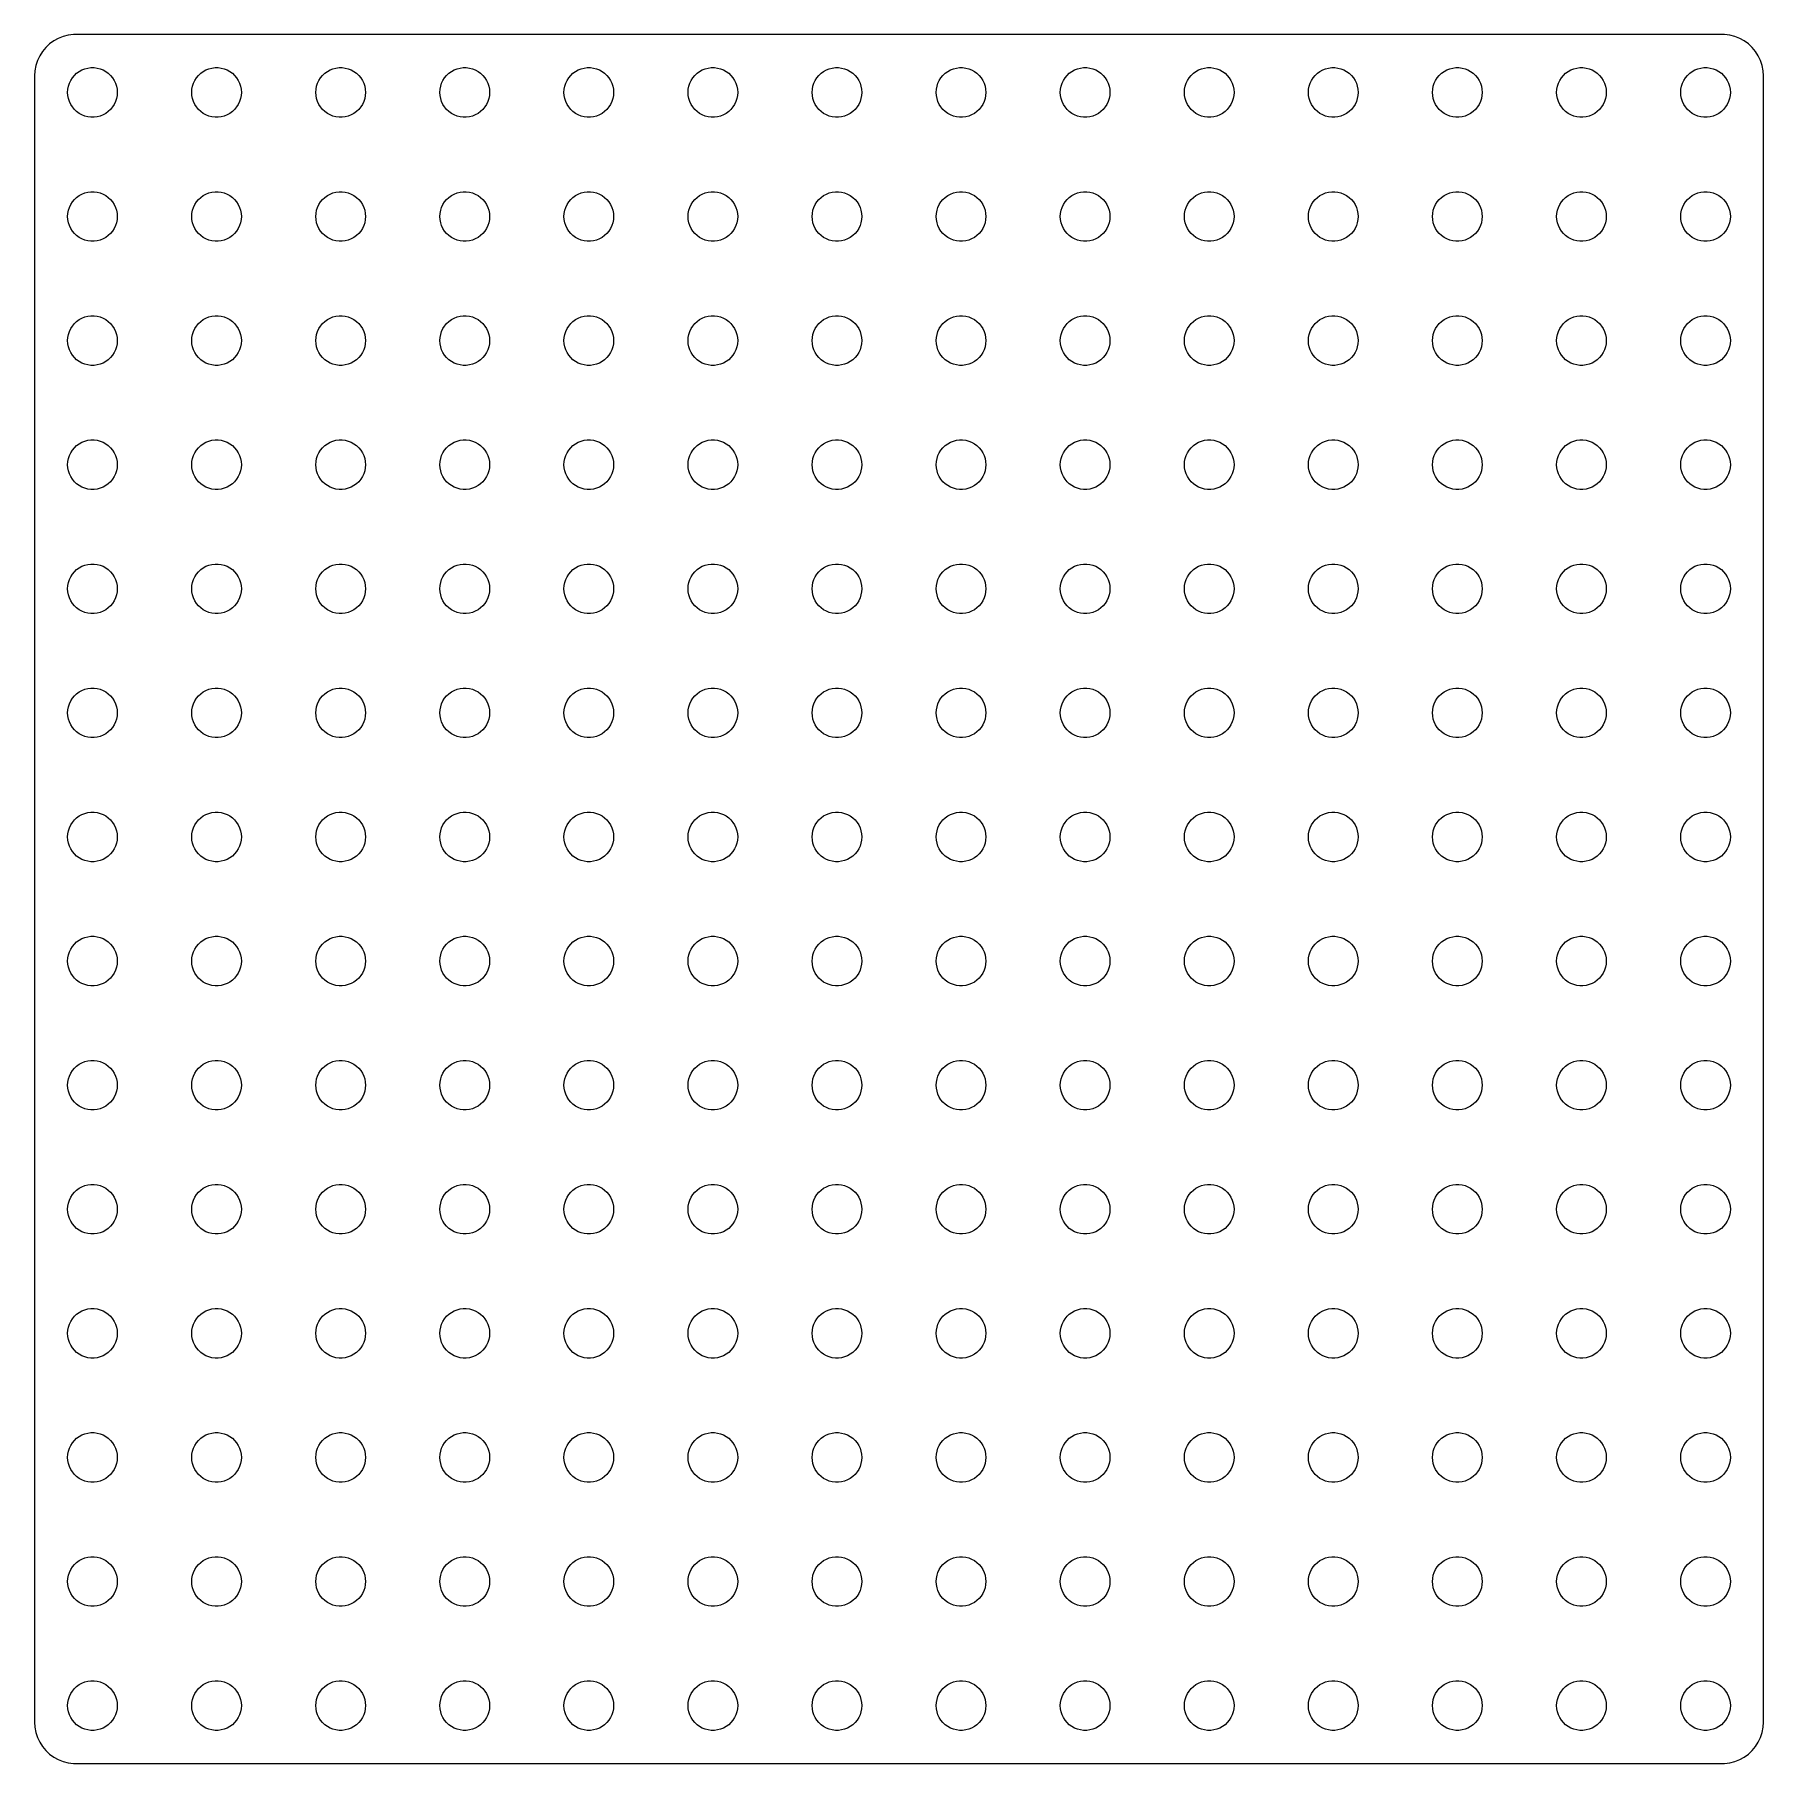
# Model space of a CAD drawing. Header units: metres. Extents: x -52 to 52, y -52 to 52.
import ezdxf

# ---------------------------------------------------------------- set-up
doc = ezdxf.new("R2010")
doc.units = ezdxf.units.M

msp = doc.modelspace()

# ---------------------------------------------------------------- linework, layer by layer
for p, q in [((-51.7725, 51.2195), (-51.9408, 50.9544)), ((-51.5724, 51.4614), (-51.7725, 51.2195)), ((-51.3436, 51.6763), (-51.5724, 51.4614)), ((-51.0896, 51.8608), (-51.3436, 51.6763)), ((-50.8144, 52.0121), (-51.0896, 51.8608)), ((-50.5225, 52.1276), (-50.8144, 52.0121)), ((-50.2184, 52.2057), (-50.5225, 52.1276)), ((-49.907, 52.2451), (-50.2184, 52.2057)), ((49.907, 52.2451), (-49.907, 52.2451)), ((50.2184, 52.2057), (49.907, 52.2451)), ((50.5225, 52.1276), (50.2184, 52.2057)), ((50.8144, 52.0121), (50.5225, 52.1276)), ((51.0896, 51.8608), (50.8144, 52.0121)), ((51.3436, 51.6763), (51.0896, 51.8608)), ((51.5724, 51.4614), (51.3436, 51.6763)), ((51.7725, 51.2195), (51.5724, 51.4614)), ((51.9408, 50.9544), (51.7725, 51.2195)), ((-52.1714, 50.3717), (-52.2303, 50.0633)), ((-52.0744, 50.6703), (-52.1714, 50.3717)), ((-51.9408, 50.9544), (-52.0744, 50.6703)), ((-49.3887, 50.1072), (-49.2135, 50.1766)), ((-49.2135, 50.1766), (-49.0311, 50.2234)), ((-49.0311, 50.2234), (-48.8442, 50.247)), ((-48.8442, 50.247), (-48.6558, 50.247)), ((-48.6558, 50.247), (-48.4689, 50.2234)), ((-48.4689, 50.2234), (-48.2865, 50.1766)), ((-48.2865, 50.1766), (-48.1113, 50.1072)), ((-41.8887, 50.1072), (-41.7135, 50.1766)), ((-41.7135, 50.1766), (-41.5311, 50.2234)), ((-41.5311, 50.2234), (-41.3442, 50.247)), ((-41.3442, 50.247), (-41.1558, 50.247)), ((-41.1558, 50.247), (-40.9689, 50.2234)), ((-40.9689, 50.2234), (-40.7865, 50.1766)), ((-40.7865, 50.1766), (-40.6113, 50.1072)), ((-34.3887, 50.1072), (-34.2135, 50.1766)), ((-34.2135, 50.1766), (-34.0311, 50.2234)), ((-34.0311, 50.2234), (-33.8442, 50.247)), ((-33.8442, 50.247), (-33.6558, 50.247)), ((-33.6558, 50.247), (-33.4689, 50.2234)), ((-33.4689, 50.2234), (-33.2865, 50.1766)), ((-33.2865, 50.1766), (-33.1113, 50.1072)), ((-26.8887, 50.1072), (-26.7135, 50.1766)), ((-26.7135, 50.1766), (-26.5311, 50.2234)), ((-26.5311, 50.2234), (-26.3442, 50.247)), ((-26.3442, 50.247), (-26.1558, 50.247)), ((-26.1558, 50.247), (-25.9689, 50.2234)), ((-25.9689, 50.2234), (-25.7865, 50.1766)), ((-25.7865, 50.1766), (-25.6113, 50.1072)), ((-19.3887, 50.1072), (-19.2135, 50.1766)), ((-19.2135, 50.1766), (-19.0311, 50.2234)), ((-19.0311, 50.2234), (-18.8442, 50.247)), ((-18.8442, 50.247), (-18.6558, 50.247)), ((-18.6558, 50.247), (-18.4689, 50.2234)), ((-18.4689, 50.2234), (-18.2865, 50.1766)), ((-18.2865, 50.1766), (-18.1113, 50.1072)), ((-11.8887, 50.1072), (-11.7135, 50.1766)), ((-11.7135, 50.1766), (-11.5311, 50.2234)), ((-11.5311, 50.2234), (-11.3442, 50.247)), ((-11.3442, 50.247), (-11.1558, 50.247)), ((-11.1558, 50.247), (-10.9689, 50.2234)), ((-10.9689, 50.2234), (-10.7865, 50.1766)), ((-10.7865, 50.1766), (-10.6113, 50.1072)), ((-4.38866, 50.1072), (-4.21352, 50.1766)), ((-4.21352, 50.1766), (-4.03107, 50.2234)), ((-4.03107, 50.2234), (-3.84418, 50.247)), ((-3.84418, 50.247), (-3.65581, 50.247)), ((-3.65581, 50.247), (-3.46892, 50.2234)), ((-3.46892, 50.2234), (-3.28647, 50.1766)), ((-3.28647, 50.1766), (-3.11133, 50.1072)), ((3.11133, 50.1072), (3.28647, 50.1766)), ((3.28647, 50.1766), (3.46892, 50.2234)), ((3.46892, 50.2234), (3.65581, 50.247)), ((3.65581, 50.247), (3.84418, 50.247)), ((3.84418, 50.247), (4.03107, 50.2234)), ((4.03107, 50.2234), (4.21352, 50.1766)), ((4.21352, 50.1766), (4.38866, 50.1072)), ((10.6113, 50.1072), (10.7865, 50.1766)), ((10.7865, 50.1766), (10.9689, 50.2234)), ((10.9689, 50.2234), (11.1558, 50.247)), ((11.1558, 50.247), (11.3442, 50.247)), ((11.3442, 50.247), (11.5311, 50.2234)), ((11.5311, 50.2234), (11.7135, 50.1766)), ((11.7135, 50.1766), (11.8887, 50.1072)), ((18.1113, 50.1072), (18.2865, 50.1766)), ((18.2865, 50.1766), (18.4689, 50.2234)), ((18.4689, 50.2234), (18.6558, 50.247)), ((18.6558, 50.247), (18.8442, 50.247)), ((18.8442, 50.247), (19.0311, 50.2234)), ((19.0311, 50.2234), (19.2135, 50.1766)), ((19.2135, 50.1766), (19.3887, 50.1072)), ((25.6113, 50.1072), (25.7865, 50.1766)), ((25.7865, 50.1766), (25.9689, 50.2234)), ((25.9689, 50.2234), (26.1558, 50.247)), ((26.1558, 50.247), (26.3442, 50.247)), ((26.3442, 50.247), (26.5311, 50.2234)), ((26.5311, 50.2234), (26.7135, 50.1766)), ((26.7135, 50.1766), (26.8887, 50.1072)), ((33.1113, 50.1072), (33.2865, 50.1766)), ((33.2865, 50.1766), (33.4689, 50.2234)), ((33.4689, 50.2234), (33.6558, 50.247)), ((33.6558, 50.247), (33.8442, 50.247)), ((33.8442, 50.247), (34.0311, 50.2234)), ((34.0311, 50.2234), (34.2135, 50.1766)), ((34.2135, 50.1766), (34.3887, 50.1072)), ((40.6113, 50.1072), (40.7865, 50.1766)), ((40.7865, 50.1766), (40.9689, 50.2234)), ((40.9689, 50.2234), (41.1558, 50.247)), ((41.1558, 50.247), (41.3442, 50.247)), ((41.3442, 50.247), (41.5311, 50.2234)), ((41.5311, 50.2234), (41.7135, 50.1766)), ((41.7135, 50.1766), (41.8887, 50.1072)), ((48.1113, 50.1072), (48.2865, 50.1766)), ((48.2865, 50.1766), (48.4689, 50.2234)), ((48.4689, 50.2234), (48.6558, 50.247)), ((48.6558, 50.247), (48.8442, 50.247)), ((48.8442, 50.247), (49.0311, 50.2234)), ((49.0311, 50.2234), (49.2135, 50.1766)), ((49.2135, 50.1766), (49.3887, 50.1072)), ((52.0744, 50.6703), (51.9408, 50.9544)), ((52.1714, 50.3717), (52.0744, 50.6703)), ((52.2303, 50.0633), (52.1714, 50.3717)), ((-52.2303, 50.0633), (-52.25, 49.75)), ((-52.25, 49.75), (-52.25, -49.75)), ((-50.2382, 48.938), (-50.2029, 49.123)), ((-50.2029, 49.123), (-50.1447, 49.3022)), ((-50.1447, 49.3022), (-50.0645, 49.4726)), ((-50.0645, 49.4726), (-49.9635, 49.6317)), ((-49.9635, 49.6317), (-49.8434, 49.7768)), ((-49.8434, 49.7768), (-49.7061, 49.9058)), ((-49.7061, 49.9058), (-49.5537, 50.0165)), ((-49.5537, 50.0165), (-49.3887, 50.1072)), ((-48.1113, 50.1072), (-47.9463, 50.0165)), ((-47.9463, 50.0165), (-47.7939, 49.9058)), ((-47.7939, 49.9058), (-47.6565, 49.7768)), ((-47.6565, 49.7768), (-47.5365, 49.6317)), ((-47.5365, 49.6317), (-47.4355, 49.4726)), ((-47.4355, 49.4726), (-47.3553, 49.3022)), ((-47.3553, 49.3022), (-47.2971, 49.123)), ((-47.2971, 49.123), (-47.2618, 48.938)), ((-42.7382, 48.938), (-42.7029, 49.123)), ((-42.7029, 49.123), (-42.6447, 49.3022)), ((-42.6447, 49.3022), (-42.5645, 49.4726)), ((-42.5645, 49.4726), (-42.4635, 49.6317)), ((-42.4635, 49.6317), (-42.3434, 49.7768)), ((-42.3434, 49.7768), (-42.2061, 49.9058)), ((-42.2061, 49.9058), (-42.0537, 50.0165)), ((-42.0537, 50.0165), (-41.8887, 50.1072)), ((-40.6113, 50.1072), (-40.4463, 50.0165)), ((-40.4463, 50.0165), (-40.2939, 49.9058)), ((-40.2939, 49.9058), (-40.1565, 49.7768)), ((-40.1565, 49.7768), (-40.0365, 49.6317)), ((-40.0365, 49.6317), (-39.9355, 49.4726)), ((-39.9355, 49.4726), (-39.8553, 49.3022)), ((-39.8553, 49.3022), (-39.7971, 49.123)), ((-39.7971, 49.123), (-39.7618, 48.938)), ((-35.2382, 48.938), (-35.2029, 49.123)), ((-35.2029, 49.123), (-35.1447, 49.3022)), ((-35.1447, 49.3022), (-35.0645, 49.4726)), ((-35.0645, 49.4726), (-34.9635, 49.6317)), ((-34.9635, 49.6317), (-34.8434, 49.7768)), ((-34.8434, 49.7768), (-34.7061, 49.9058)), ((-34.7061, 49.9058), (-34.5537, 50.0165)), ((-34.5537, 50.0165), (-34.3887, 50.1072)), ((-33.1113, 50.1072), (-32.9463, 50.0165)), ((-32.9463, 50.0165), (-32.7939, 49.9058)), ((-32.7939, 49.9058), (-32.6565, 49.7768)), ((-32.6565, 49.7768), (-32.5365, 49.6317)), ((-32.5365, 49.6317), (-32.4355, 49.4726)), ((-32.4355, 49.4726), (-32.3553, 49.3022)), ((-32.3553, 49.3022), (-32.2971, 49.123)), ((-32.2971, 49.123), (-32.2618, 48.938)), ((-27.7382, 48.938), (-27.7029, 49.123)), ((-27.7029, 49.123), (-27.6447, 49.3022)), ((-27.6447, 49.3022), (-27.5645, 49.4726)), ((-27.5645, 49.4726), (-27.4635, 49.6317)), ((-27.4635, 49.6317), (-27.3434, 49.7768)), ((-27.3434, 49.7768), (-27.2061, 49.9058)), ((-27.2061, 49.9058), (-27.0537, 50.0165)), ((-27.0537, 50.0165), (-26.8887, 50.1072)), ((-25.6113, 50.1072), (-25.4463, 50.0165)), ((-25.4463, 50.0165), (-25.2939, 49.9058)), ((-25.2939, 49.9058), (-25.1565, 49.7768)), ((-25.1565, 49.7768), (-25.0365, 49.6317)), ((-25.0365, 49.6317), (-24.9355, 49.4726)), ((-24.9355, 49.4726), (-24.8553, 49.3022)), ((-24.8553, 49.3022), (-24.7971, 49.123)), ((-24.7971, 49.123), (-24.7618, 48.938)), ((-20.2382, 48.938), (-20.2029, 49.123)), ((-20.2029, 49.123), (-20.1447, 49.3022)), ((-20.1447, 49.3022), (-20.0645, 49.4726)), ((-20.0645, 49.4726), (-19.9635, 49.6317)), ((-19.9635, 49.6317), (-19.8434, 49.7768)), ((-19.8434, 49.7768), (-19.7061, 49.9058)), ((-19.7061, 49.9058), (-19.5537, 50.0165)), ((-19.5537, 50.0165), (-19.3887, 50.1072)), ((-18.1113, 50.1072), (-17.9463, 50.0165)), ((-17.9463, 50.0165), (-17.7939, 49.9058)), ((-17.7939, 49.9058), (-17.6565, 49.7768)), ((-17.6565, 49.7768), (-17.5365, 49.6317)), ((-17.5365, 49.6317), (-17.4355, 49.4726)), ((-17.4355, 49.4726), (-17.3553, 49.3022)), ((-17.3553, 49.3022), (-17.2971, 49.123)), ((-17.2971, 49.123), (-17.2618, 48.938)), ((-12.7382, 48.938), (-12.7029, 49.123)), ((-12.7029, 49.123), (-12.6447, 49.3022)), ((-12.6447, 49.3022), (-12.5645, 49.4726)), ((-12.5645, 49.4726), (-12.4635, 49.6317)), ((-12.4635, 49.6317), (-12.3434, 49.7768)), ((-12.3434, 49.7768), (-12.2061, 49.9058)), ((-12.2061, 49.9058), (-12.0537, 50.0165)), ((-12.0537, 50.0165), (-11.8887, 50.1072)), ((-10.6113, 50.1072), (-10.4463, 50.0165)), ((-10.4463, 50.0165), (-10.2939, 49.9058)), ((-10.2939, 49.9058), (-10.1565, 49.7768)), ((-10.1565, 49.7768), (-10.0365, 49.6317)), ((-10.0365, 49.6317), (-9.93553, 49.4726)), ((-9.93553, 49.4726), (-9.85533, 49.3022)), ((-9.85533, 49.3022), (-9.79712, 49.123)), ((-9.79712, 49.123), (-9.76183, 48.938)), ((-5.23816, 48.938), (-5.20287, 49.123)), ((-5.20287, 49.123), (-5.14465, 49.3022)), ((-5.14465, 49.3022), (-5.06445, 49.4726)), ((-5.06445, 49.4726), (-4.96352, 49.6317)), ((-4.96352, 49.6317), (-4.84344, 49.7768)), ((-4.84344, 49.7768), (-4.70613, 49.9058)), ((-4.70613, 49.9058), (-4.55373, 50.0165)), ((-4.55373, 50.0165), (-4.38866, 50.1072)), ((-3.11133, 50.1072), (-2.94626, 50.0165)), ((-2.94626, 50.0165), (-2.79385, 49.9058)), ((-2.79385, 49.9058), (-2.65654, 49.7768)), ((-2.65654, 49.7768), (-2.53647, 49.6317)), ((-2.53647, 49.6317), (-2.43553, 49.4726)), ((-2.43553, 49.4726), (-2.35533, 49.3022)), ((-2.35533, 49.3022), (-2.29712, 49.123)), ((-2.29712, 49.123), (-2.26183, 48.938)), ((2.26183, 48.938), (2.29712, 49.123)), ((2.29712, 49.123), (2.35533, 49.3022)), ((2.35533, 49.3022), (2.43553, 49.4726)), ((2.43553, 49.4726), (2.53647, 49.6317)), ((2.53647, 49.6317), (2.65654, 49.7768)), ((2.65654, 49.7768), (2.79385, 49.9058)), ((2.79385, 49.9058), (2.94626, 50.0165)), ((2.94626, 50.0165), (3.11133, 50.1072)), ((4.38866, 50.1072), (4.55373, 50.0165)), ((4.55373, 50.0165), (4.70613, 49.9058)), ((4.70613, 49.9058), (4.84344, 49.7768)), ((4.84344, 49.7768), (4.96352, 49.6317)), ((4.96352, 49.6317), (5.06445, 49.4726)), ((5.06445, 49.4726), (5.14465, 49.3022)), ((5.14465, 49.3022), (5.20287, 49.123)), ((5.20287, 49.123), (5.23816, 48.938)), ((9.76183, 48.938), (9.79712, 49.123)), ((9.79712, 49.123), (9.85533, 49.3022)), ((9.85533, 49.3022), (9.93553, 49.4726)), ((9.93553, 49.4726), (10.0365, 49.6317)), ((10.0365, 49.6317), (10.1565, 49.7768)), ((10.1565, 49.7768), (10.2939, 49.9058)), ((10.2939, 49.9058), (10.4463, 50.0165)), ((10.4463, 50.0165), (10.6113, 50.1072)), ((11.8887, 50.1072), (12.0537, 50.0165)), ((12.0537, 50.0165), (12.2061, 49.9058)), ((12.2061, 49.9058), (12.3434, 49.7768)), ((12.3434, 49.7768), (12.4635, 49.6317)), ((12.4635, 49.6317), (12.5645, 49.4726)), ((12.5645, 49.4726), (12.6447, 49.3022)), ((12.6447, 49.3022), (12.7029, 49.123)), ((12.7029, 49.123), (12.7382, 48.938)), ((17.2618, 48.938), (17.2971, 49.123)), ((17.2971, 49.123), (17.3553, 49.3022)), ((17.3553, 49.3022), (17.4355, 49.4726)), ((17.4355, 49.4726), (17.5365, 49.6317)), ((17.5365, 49.6317), (17.6565, 49.7768)), ((17.6565, 49.7768), (17.7939, 49.9058)), ((17.7939, 49.9058), (17.9463, 50.0165)), ((17.9463, 50.0165), (18.1113, 50.1072)), ((19.3887, 50.1072), (19.5537, 50.0165)), ((19.5537, 50.0165), (19.7061, 49.9058)), ((19.7061, 49.9058), (19.8434, 49.7768)), ((19.8434, 49.7768), (19.9635, 49.6317)), ((19.9635, 49.6317), (20.0645, 49.4726)), ((20.0645, 49.4726), (20.1447, 49.3022)), ((20.1447, 49.3022), (20.2029, 49.123)), ((20.2029, 49.123), (20.2382, 48.938)), ((24.7618, 48.938), (24.7971, 49.123)), ((24.7971, 49.123), (24.8553, 49.3022)), ((24.8553, 49.3022), (24.9355, 49.4726)), ((24.9355, 49.4726), (25.0365, 49.6317)), ((25.0365, 49.6317), (25.1565, 49.7768)), ((25.1565, 49.7768), (25.2939, 49.9058)), ((25.2939, 49.9058), (25.4463, 50.0165)), ((25.4463, 50.0165), (25.6113, 50.1072)), ((26.8887, 50.1072), (27.0537, 50.0165)), ((27.0537, 50.0165), (27.2061, 49.9058)), ((27.2061, 49.9058), (27.3434, 49.7768)), ((27.3434, 49.7768), (27.4635, 49.6317)), ((27.4635, 49.6317), (27.5645, 49.4726)), ((27.5645, 49.4726), (27.6447, 49.3022)), ((27.6447, 49.3022), (27.7029, 49.123)), ((27.7029, 49.123), (27.7382, 48.938)), ((32.2618, 48.938), (32.2971, 49.123)), ((32.2971, 49.123), (32.3553, 49.3022)), ((32.3553, 49.3022), (32.4355, 49.4726)), ((32.4355, 49.4726), (32.5365, 49.6317)), ((32.5365, 49.6317), (32.6565, 49.7768)), ((32.6565, 49.7768), (32.7939, 49.9058)), ((32.7939, 49.9058), (32.9463, 50.0165)), ((32.9463, 50.0165), (33.1113, 50.1072)), ((34.3887, 50.1072), (34.5537, 50.0165)), ((34.5537, 50.0165), (34.7061, 49.9058)), ((34.7061, 49.9058), (34.8434, 49.7768)), ((34.8434, 49.7768), (34.9635, 49.6317)), ((34.9635, 49.6317), (35.0645, 49.4726)), ((35.0645, 49.4726), (35.1447, 49.3022)), ((35.1447, 49.3022), (35.2029, 49.123)), ((35.2029, 49.123), (35.2382, 48.938)), ((39.7618, 48.938), (39.7971, 49.123)), ((39.7971, 49.123), (39.8553, 49.3022)), ((39.8553, 49.3022), (39.9355, 49.4726)), ((39.9355, 49.4726), (40.0365, 49.6317)), ((40.0365, 49.6317), (40.1565, 49.7768)), ((40.1565, 49.7768), (40.2939, 49.9058)), ((40.2939, 49.9058), (40.4463, 50.0165)), ((40.4463, 50.0165), (40.6113, 50.1072)), ((41.8887, 50.1072), (42.0537, 50.0165)), ((42.0537, 50.0165), (42.2061, 49.9058)), ((42.2061, 49.9058), (42.3434, 49.7768)), ((42.3434, 49.7768), (42.4635, 49.6317)), ((42.4635, 49.6317), (42.5645, 49.4726)), ((42.5645, 49.4726), (42.6447, 49.3022)), ((42.6447, 49.3022), (42.7029, 49.123)), ((42.7029, 49.123), (42.7382, 48.938)), ((47.2618, 48.938), (47.2971, 49.123)), ((47.2971, 49.123), (47.3553, 49.3022)), ((47.3553, 49.3022), (47.4355, 49.4726)), ((47.4355, 49.4726), (47.5365, 49.6317)), ((47.5365, 49.6317), (47.6565, 49.7768)), ((47.6565, 49.7768), (47.7939, 49.9058)), ((47.7939, 49.9058), (47.9463, 50.0165)), ((47.9463, 50.0165), (48.1113, 50.1072)), ((49.3887, 50.1072), (49.5537, 50.0165)), ((49.5537, 50.0165), (49.7061, 49.9058)), ((49.7061, 49.9058), (49.8434, 49.7768)), ((49.8434, 49.7768), (49.9635, 49.6317)), ((49.9635, 49.6317), (50.0645, 49.4726)), ((50.0645, 49.4726), (50.1447, 49.3022)), ((50.1447, 49.3022), (50.2029, 49.123)), ((50.2029, 49.123), (50.2382, 48.938)), ((52.25, 49.75), (52.2303, 50.0633)), ((52.25, -49.75), (52.25, 49.75)), ((-50.25, 48.75), (-50.2382, 48.938)), ((-50.2382, 48.562), (-50.25, 48.75)), ((-50.2029, 48.377), (-50.2382, 48.562)), ((-50.1447, 48.1978), (-50.2029, 48.377)), ((-50.0645, 48.0274), (-50.1447, 48.1978)), ((-47.3553, 48.1978), (-47.4355, 48.0274)), ((-47.2971, 48.377), (-47.3553, 48.1978)), ((-47.2618, 48.562), (-47.2971, 48.377)), ((-47.2618, 48.938), (-47.25, 48.75)), ((-47.25, 48.75), (-47.2618, 48.562)), ((-42.75, 48.75), (-42.7382, 48.938)), ((-42.7382, 48.562), (-42.75, 48.75)), ((-42.7029, 48.377), (-42.7382, 48.562)), ((-42.6447, 48.1978), (-42.7029, 48.377)), ((-42.5645, 48.0274), (-42.6447, 48.1978)), ((-39.8553, 48.1978), (-39.9355, 48.0274)), ((-39.7971, 48.377), (-39.8553, 48.1978)), ((-39.7618, 48.562), (-39.7971, 48.377)), ((-39.7618, 48.938), (-39.75, 48.75)), ((-39.75, 48.75), (-39.7618, 48.562)), ((-35.25, 48.75), (-35.2382, 48.938)), ((-35.2382, 48.562), (-35.25, 48.75)), ((-35.2029, 48.377), (-35.2382, 48.562)), ((-35.1447, 48.1978), (-35.2029, 48.377)), ((-35.0645, 48.0274), (-35.1447, 48.1978)), ((-32.3553, 48.1978), (-32.4355, 48.0274)), ((-32.2971, 48.377), (-32.3553, 48.1978)), ((-32.2618, 48.562), (-32.2971, 48.377)), ((-32.2618, 48.938), (-32.25, 48.75)), ((-32.25, 48.75), (-32.2618, 48.562)), ((-27.75, 48.75), (-27.7382, 48.938)), ((-27.7382, 48.562), (-27.75, 48.75)), ((-27.7029, 48.377), (-27.7382, 48.562)), ((-27.6447, 48.1978), (-27.7029, 48.377)), ((-27.5645, 48.0274), (-27.6447, 48.1978)), ((-24.8553, 48.1978), (-24.9355, 48.0274)), ((-24.7971, 48.377), (-24.8553, 48.1978)), ((-24.7618, 48.562), (-24.7971, 48.377)), ((-24.7618, 48.938), (-24.75, 48.75)), ((-24.75, 48.75), (-24.7618, 48.562)), ((-20.25, 48.75), (-20.2382, 48.938)), ((-20.2382, 48.562), (-20.25, 48.75)), ((-20.2029, 48.377), (-20.2382, 48.562)), ((-20.1447, 48.1978), (-20.2029, 48.377)), ((-20.0645, 48.0274), (-20.1447, 48.1978)), ((-17.3553, 48.1978), (-17.4355, 48.0274)), ((-17.2971, 48.377), (-17.3553, 48.1978)), ((-17.2618, 48.562), (-17.2971, 48.377)), ((-17.2618, 48.938), (-17.25, 48.75)), ((-17.25, 48.75), (-17.2618, 48.562)), ((-12.75, 48.75), (-12.7382, 48.938)), ((-12.7382, 48.562), (-12.75, 48.75)), ((-12.7029, 48.377), (-12.7382, 48.562)), ((-12.6447, 48.1978), (-12.7029, 48.377)), ((-12.5645, 48.0274), (-12.6447, 48.1978)), ((-9.85533, 48.1978), (-9.93553, 48.0274)), ((-9.79712, 48.377), (-9.85533, 48.1978)), ((-9.76183, 48.562), (-9.79712, 48.377)), ((-9.76183, 48.938), (-9.75, 48.75)), ((-9.75, 48.75), (-9.76183, 48.562)), ((-5.25, 48.75), (-5.23816, 48.938)), ((-5.23816, 48.562), (-5.25, 48.75)), ((-5.20287, 48.377), (-5.23816, 48.562)), ((-5.14465, 48.1978), (-5.20287, 48.377)), ((-5.06445, 48.0274), (-5.14465, 48.1978)), ((-2.35533, 48.1978), (-2.43553, 48.0274)), ((-2.29712, 48.377), (-2.35533, 48.1978)), ((-2.26183, 48.562), (-2.29712, 48.377)), ((-2.26183, 48.938), (-2.25, 48.75)), ((-2.25, 48.75), (-2.26183, 48.562)), ((2.25, 48.75), (2.26183, 48.938)), ((2.26183, 48.562), (2.25, 48.75)), ((2.29712, 48.377), (2.26183, 48.562)), ((2.35533, 48.1978), (2.29712, 48.377)), ((2.43553, 48.0274), (2.35533, 48.1978)), ((5.14465, 48.1978), (5.06445, 48.0274)), ((5.20287, 48.377), (5.14465, 48.1978)), ((5.23816, 48.562), (5.20287, 48.377)), ((5.23816, 48.938), (5.25, 48.75)), ((5.25, 48.75), (5.23816, 48.562)), ((9.75, 48.75), (9.76183, 48.938)), ((9.76183, 48.562), (9.75, 48.75)), ((9.79712, 48.377), (9.76183, 48.562)), ((9.85533, 48.1978), (9.79712, 48.377)), ((9.93553, 48.0274), (9.85533, 48.1978)), ((12.6447, 48.1978), (12.5645, 48.0274)), ((12.7029, 48.377), (12.6447, 48.1978)), ((12.7382, 48.562), (12.7029, 48.377)), ((12.7382, 48.938), (12.75, 48.75)), ((12.75, 48.75), (12.7382, 48.562)), ((17.25, 48.75), (17.2618, 48.938)), ((17.2618, 48.562), (17.25, 48.75)), ((17.2971, 48.377), (17.2618, 48.562)), ((17.3553, 48.1978), (17.2971, 48.377)), ((17.4355, 48.0274), (17.3553, 48.1978)), ((20.1447, 48.1978), (20.0645, 48.0274)), ((20.2029, 48.377), (20.1447, 48.1978)), ((20.2382, 48.562), (20.2029, 48.377)), ((20.2382, 48.938), (20.25, 48.75)), ((20.25, 48.75), (20.2382, 48.562)), ((24.75, 48.75), (24.7618, 48.938)), ((24.7618, 48.562), (24.75, 48.75)), ((24.7971, 48.377), (24.7618, 48.562)), ((24.8553, 48.1978), (24.7971, 48.377)), ((24.9355, 48.0274), (24.8553, 48.1978)), ((27.6447, 48.1978), (27.5645, 48.0274)), ((27.7029, 48.377), (27.6447, 48.1978)), ((27.7382, 48.562), (27.7029, 48.377)), ((27.7382, 48.938), (27.75, 48.75)), ((27.75, 48.75), (27.7382, 48.562)), ((32.25, 48.75), (32.2618, 48.938)), ((32.2618, 48.562), (32.25, 48.75)), ((32.2971, 48.377), (32.2618, 48.562)), ((32.3553, 48.1978), (32.2971, 48.377)), ((32.4355, 48.0274), (32.3553, 48.1978)), ((35.1447, 48.1978), (35.0645, 48.0274)), ((35.2029, 48.377), (35.1447, 48.1978)), ((35.2382, 48.562), (35.2029, 48.377)), ((35.2382, 48.938), (35.25, 48.75)), ((35.25, 48.75), (35.2382, 48.562)), ((39.75, 48.75), (39.7618, 48.938)), ((39.7618, 48.562), (39.75, 48.75)), ((39.7971, 48.377), (39.7618, 48.562)), ((39.8553, 48.1978), (39.7971, 48.377)), ((39.9355, 48.0274), (39.8553, 48.1978)), ((42.6447, 48.1978), (42.5645, 48.0274)), ((42.7029, 48.377), (42.6447, 48.1978)), ((42.7382, 48.562), (42.7029, 48.377)), ((42.7382, 48.938), (42.75, 48.75)), ((42.75, 48.75), (42.7382, 48.562)), ((47.25, 48.75), (47.2618, 48.938)), ((47.2618, 48.562), (47.25, 48.75)), ((47.2971, 48.377), (47.2618, 48.562)), ((47.3553, 48.1978), (47.2971, 48.377)), ((47.4355, 48.0274), (47.3553, 48.1978)), ((50.1447, 48.1978), (50.0645, 48.0274)), ((50.2029, 48.377), (50.1447, 48.1978)), ((50.2382, 48.562), (50.2029, 48.377)), ((50.2382, 48.938), (50.25, 48.75)), ((50.25, 48.75), (50.2382, 48.562)), ((-49.9635, 47.8683), (-50.0645, 48.0274)), ((-49.8434, 47.7232), (-49.9635, 47.8683)), ((-49.7061, 47.5942), (-49.8434, 47.7232)), ((-49.5537, 47.4835), (-49.7061, 47.5942)), ((-49.3887, 47.3928), (-49.5537, 47.4835)), ((-49.2135, 47.3234), (-49.3887, 47.3928)), ((-49.0311, 47.2766), (-49.2135, 47.3234)), ((-48.8442, 47.253), (-49.0311, 47.2766)), ((-48.6558, 47.253), (-48.8442, 47.253)), ((-48.4689, 47.2766), (-48.6558, 47.253)), ((-48.2865, 47.3234), (-48.4689, 47.2766)), ((-48.1113, 47.3928), (-48.2865, 47.3234)), ((-47.9463, 47.4835), (-48.1113, 47.3928)), ((-47.7939, 47.5942), (-47.9463, 47.4835)), ((-47.6565, 47.7232), (-47.7939, 47.5942)), ((-47.5365, 47.8683), (-47.6565, 47.7232)), ((-47.4355, 48.0274), (-47.5365, 47.8683)), ((-42.4635, 47.8683), (-42.5645, 48.0274)), ((-42.3434, 47.7232), (-42.4635, 47.8683)), ((-42.2061, 47.5942), (-42.3434, 47.7232)), ((-42.0537, 47.4835), (-42.2061, 47.5942)), ((-41.8887, 47.3928), (-42.0537, 47.4835)), ((-41.7135, 47.3234), (-41.8887, 47.3928)), ((-41.5311, 47.2766), (-41.7135, 47.3234)), ((-41.3442, 47.253), (-41.5311, 47.2766)), ((-41.1558, 47.253), (-41.3442, 47.253)), ((-40.9689, 47.2766), (-41.1558, 47.253)), ((-40.7865, 47.3234), (-40.9689, 47.2766)), ((-40.6113, 47.3928), (-40.7865, 47.3234)), ((-40.4463, 47.4835), (-40.6113, 47.3928)), ((-40.2939, 47.5942), (-40.4463, 47.4835)), ((-40.1565, 47.7232), (-40.2939, 47.5942)), ((-40.0365, 47.8683), (-40.1565, 47.7232)), ((-39.9355, 48.0274), (-40.0365, 47.8683)), ((-34.9635, 47.8683), (-35.0645, 48.0274)), ((-34.8434, 47.7232), (-34.9635, 47.8683)), ((-34.7061, 47.5942), (-34.8434, 47.7232)), ((-34.5537, 47.4835), (-34.7061, 47.5942)), ((-34.3887, 47.3928), (-34.5537, 47.4835)), ((-34.2135, 47.3234), (-34.3887, 47.3928)), ((-34.0311, 47.2766), (-34.2135, 47.3234)), ((-33.8442, 47.253), (-34.0311, 47.2766)), ((-33.6558, 47.253), (-33.8442, 47.253)), ((-33.4689, 47.2766), (-33.6558, 47.253)), ((-33.2865, 47.3234), (-33.4689, 47.2766)), ((-33.1113, 47.3928), (-33.2865, 47.3234)), ((-32.9463, 47.4835), (-33.1113, 47.3928)), ((-32.7939, 47.5942), (-32.9463, 47.4835)), ((-32.6565, 47.7232), (-32.7939, 47.5942)), ((-32.5365, 47.8683), (-32.6565, 47.7232)), ((-32.4355, 48.0274), (-32.5365, 47.8683)), ((-27.4635, 47.8683), (-27.5645, 48.0274)), ((-27.3434, 47.7232), (-27.4635, 47.8683)), ((-27.2061, 47.5942), (-27.3434, 47.7232)), ((-27.0537, 47.4835), (-27.2061, 47.5942)), ((-26.8887, 47.3928), (-27.0537, 47.4835)), ((-26.7135, 47.3234), (-26.8887, 47.3928)), ((-26.5311, 47.2766), (-26.7135, 47.3234)), ((-26.3442, 47.253), (-26.5311, 47.2766)), ((-26.1558, 47.253), (-26.3442, 47.253)), ((-25.9689, 47.2766), (-26.1558, 47.253)), ((-25.7865, 47.3234), (-25.9689, 47.2766)), ((-25.6113, 47.3928), (-25.7865, 47.3234)), ((-25.4463, 47.4835), (-25.6113, 47.3928)), ((-25.2939, 47.5942), (-25.4463, 47.4835)), ((-25.1565, 47.7232), (-25.2939, 47.5942)), ((-25.0365, 47.8683), (-25.1565, 47.7232)), ((-24.9355, 48.0274), (-25.0365, 47.8683)), ((-19.9635, 47.8683), (-20.0645, 48.0274)), ((-19.8434, 47.7232), (-19.9635, 47.8683)), ((-19.7061, 47.5942), (-19.8434, 47.7232)), ((-19.5537, 47.4835), (-19.7061, 47.5942)), ((-19.3887, 47.3928), (-19.5537, 47.4835)), ((-19.2135, 47.3234), (-19.3887, 47.3928)), ((-19.0311, 47.2766), (-19.2135, 47.3234)), ((-18.8442, 47.253), (-19.0311, 47.2766)), ((-18.6558, 47.253), (-18.8442, 47.253)), ((-18.4689, 47.2766), (-18.6558, 47.253)), ((-18.2865, 47.3234), (-18.4689, 47.2766)), ((-18.1113, 47.3928), (-18.2865, 47.3234)), ((-17.9463, 47.4835), (-18.1113, 47.3928)), ((-17.7939, 47.5942), (-17.9463, 47.4835)), ((-17.6565, 47.7232), (-17.7939, 47.5942)), ((-17.5365, 47.8683), (-17.6565, 47.7232)), ((-17.4355, 48.0274), (-17.5365, 47.8683)), ((-12.4635, 47.8683), (-12.5645, 48.0274)), ((-12.3434, 47.7232), (-12.4635, 47.8683)), ((-12.2061, 47.5942), (-12.3434, 47.7232)), ((-12.0537, 47.4835), (-12.2061, 47.5942)), ((-11.8887, 47.3928), (-12.0537, 47.4835)), ((-11.7135, 47.3234), (-11.8887, 47.3928)), ((-11.5311, 47.2766), (-11.7135, 47.3234)), ((-11.3442, 47.253), (-11.5311, 47.2766)), ((-11.1558, 47.253), (-11.3442, 47.253)), ((-10.9689, 47.2766), (-11.1558, 47.253)), ((-10.7865, 47.3234), (-10.9689, 47.2766)), ((-10.6113, 47.3928), (-10.7865, 47.3234)), ((-10.4463, 47.4835), (-10.6113, 47.3928)), ((-10.2939, 47.5942), (-10.4463, 47.4835)), ((-10.1565, 47.7232), (-10.2939, 47.5942)), ((-10.0365, 47.8683), (-10.1565, 47.7232)), ((-9.93553, 48.0274), (-10.0365, 47.8683)), ((-4.96352, 47.8683), (-5.06445, 48.0274)), ((-4.84344, 47.7232), (-4.96352, 47.8683)), ((-4.70613, 47.5942), (-4.84344, 47.7232)), ((-4.55373, 47.4835), (-4.70613, 47.5942)), ((-4.38866, 47.3928), (-4.55373, 47.4835)), ((-4.21352, 47.3234), (-4.38866, 47.3928)), ((-4.03107, 47.2766), (-4.21352, 47.3234)), ((-3.84418, 47.253), (-4.03107, 47.2766)), ((-3.65581, 47.253), (-3.84418, 47.253)), ((-3.46892, 47.2766), (-3.65581, 47.253)), ((-3.28647, 47.3234), (-3.46892, 47.2766)), ((-3.11133, 47.3928), (-3.28647, 47.3234)), ((-2.94626, 47.4835), (-3.11133, 47.3928)), ((-2.79385, 47.5942), (-2.94626, 47.4835)), ((-2.65654, 47.7232), (-2.79385, 47.5942)), ((-2.53647, 47.8683), (-2.65654, 47.7232)), ((-2.43553, 48.0274), (-2.53647, 47.8683)), ((2.53647, 47.8683), (2.43553, 48.0274)), ((2.65654, 47.7232), (2.53647, 47.8683)), ((2.79385, 47.5942), (2.65654, 47.7232)), ((2.94626, 47.4835), (2.79385, 47.5942)), ((3.11133, 47.3928), (2.94626, 47.4835)), ((3.28647, 47.3234), (3.11133, 47.3928)), ((3.46892, 47.2766), (3.28647, 47.3234)), ((3.65581, 47.253), (3.46892, 47.2766)), ((3.84418, 47.253), (3.65581, 47.253)), ((4.03107, 47.2766), (3.84418, 47.253)), ((4.21352, 47.3234), (4.03107, 47.2766)), ((4.38866, 47.3928), (4.21352, 47.3234)), ((4.55373, 47.4835), (4.38866, 47.3928)), ((4.70613, 47.5942), (4.55373, 47.4835)), ((4.84344, 47.7232), (4.70613, 47.5942)), ((4.96352, 47.8683), (4.84344, 47.7232)), ((5.06445, 48.0274), (4.96352, 47.8683)), ((10.0365, 47.8683), (9.93553, 48.0274)), ((10.1565, 47.7232), (10.0365, 47.8683)), ((10.2939, 47.5942), (10.1565, 47.7232)), ((10.4463, 47.4835), (10.2939, 47.5942)), ((10.6113, 47.3928), (10.4463, 47.4835)), ((10.7865, 47.3234), (10.6113, 47.3928)), ((10.9689, 47.2766), (10.7865, 47.3234)), ((11.1558, 47.253), (10.9689, 47.2766)), ((11.3442, 47.253), (11.1558, 47.253)), ((11.5311, 47.2766), (11.3442, 47.253)), ((11.7135, 47.3234), (11.5311, 47.2766)), ((11.8887, 47.3928), (11.7135, 47.3234)), ((12.0537, 47.4835), (11.8887, 47.3928)), ((12.2061, 47.5942), (12.0537, 47.4835)), ((12.3434, 47.7232), (12.2061, 47.5942)), ((12.4635, 47.8683), (12.3434, 47.7232)), ((12.5645, 48.0274), (12.4635, 47.8683)), ((17.5365, 47.8683), (17.4355, 48.0274)), ((17.6565, 47.7232), (17.5365, 47.8683)), ((17.7939, 47.5942), (17.6565, 47.7232)), ((17.9463, 47.4835), (17.7939, 47.5942)), ((18.1113, 47.3928), (17.9463, 47.4835)), ((18.2865, 47.3234), (18.1113, 47.3928)), ((18.4689, 47.2766), (18.2865, 47.3234)), ((18.6558, 47.253), (18.4689, 47.2766)), ((18.8442, 47.253), (18.6558, 47.253)), ((19.0311, 47.2766), (18.8442, 47.253)), ((19.2135, 47.3234), (19.0311, 47.2766)), ((19.3887, 47.3928), (19.2135, 47.3234)), ((19.5537, 47.4835), (19.3887, 47.3928)), ((19.7061, 47.5942), (19.5537, 47.4835)), ((19.8434, 47.7232), (19.7061, 47.5942)), ((19.9635, 47.8683), (19.8434, 47.7232)), ((20.0645, 48.0274), (19.9635, 47.8683)), ((25.0365, 47.8683), (24.9355, 48.0274)), ((25.1565, 47.7232), (25.0365, 47.8683)), ((25.2939, 47.5942), (25.1565, 47.7232)), ((25.4463, 47.4835), (25.2939, 47.5942)), ((25.6113, 47.3928), (25.4463, 47.4835)), ((25.7865, 47.3234), (25.6113, 47.3928)), ((25.9689, 47.2766), (25.7865, 47.3234)), ((26.1558, 47.253), (25.9689, 47.2766)), ((26.3442, 47.253), (26.1558, 47.253)), ((26.5311, 47.2766), (26.3442, 47.253)), ((26.7135, 47.3234), (26.5311, 47.2766)), ((26.8887, 47.3928), (26.7135, 47.3234)), ((27.0537, 47.4835), (26.8887, 47.3928)), ((27.2061, 47.5942), (27.0537, 47.4835)), ((27.3434, 47.7232), (27.2061, 47.5942)), ((27.4635, 47.8683), (27.3434, 47.7232)), ((27.5645, 48.0274), (27.4635, 47.8683)), ((32.5365, 47.8683), (32.4355, 48.0274)), ((32.6565, 47.7232), (32.5365, 47.8683)), ((32.7939, 47.5942), (32.6565, 47.7232)), ((32.9463, 47.4835), (32.7939, 47.5942)), ((33.1113, 47.3928), (32.9463, 47.4835)), ((33.2865, 47.3234), (33.1113, 47.3928)), ((33.4689, 47.2766), (33.2865, 47.3234)), ((33.6558, 47.253), (33.4689, 47.2766)), ((33.8442, 47.253), (33.6558, 47.253)), ((34.0311, 47.2766), (33.8442, 47.253)), ((34.2135, 47.3234), (34.0311, 47.2766)), ((34.3887, 47.3928), (34.2135, 47.3234)), ((34.5537, 47.4835), (34.3887, 47.3928)), ((34.7061, 47.5942), (34.5537, 47.4835)), ((34.8434, 47.7232), (34.7061, 47.5942)), ((34.9635, 47.8683), (34.8434, 47.7232)), ((35.0645, 48.0274), (34.9635, 47.8683)), ((40.0365, 47.8683), (39.9355, 48.0274)), ((40.1565, 47.7232), (40.0365, 47.8683)), ((40.2939, 47.5942), (40.1565, 47.7232)), ((40.4463, 47.4835), (40.2939, 47.5942)), ((40.6113, 47.3928), (40.4463, 47.4835)), ((40.7865, 47.3234), (40.6113, 47.3928)), ((40.9689, 47.2766), (40.7865, 47.3234)), ((41.1558, 47.253), (40.9689, 47.2766)), ((41.3442, 47.253), (41.1558, 47.253)), ((41.5311, 47.2766), (41.3442, 47.253)), ((41.7135, 47.3234), (41.5311, 47.2766)), ((41.8887, 47.3928), (41.7135, 47.3234)), ((42.0537, 47.4835), (41.8887, 47.3928)), ((42.2061, 47.5942), (42.0537, 47.4835)), ((42.3434, 47.7232), (42.2061, 47.5942)), ((42.4635, 47.8683), (42.3434, 47.7232)), ((42.5645, 48.0274), (42.4635, 47.8683)), ((47.5365, 47.8683), (47.4355, 48.0274)), ((47.6565, 47.7232), (47.5365, 47.8683)), ((47.7939, 47.5942), (47.6565, 47.7232)), ((47.9463, 47.4835), (47.7939, 47.5942)), ((48.1113, 47.3928), (47.9463, 47.4835)), ((48.2865, 47.3234), (48.1113, 47.3928)), ((48.4689, 47.2766), (48.2865, 47.3234)), ((48.6558, 47.253), (48.4689, 47.2766)), ((48.8442, 47.253), (48.6558, 47.253)), ((49.0311, 47.2766), (48.8442, 47.253)), ((49.2135, 47.3234), (49.0311, 47.2766)), ((49.3887, 47.3928), (49.2135, 47.3234)), ((49.5537, 47.4835), (49.3887, 47.3928)), ((49.7061, 47.5942), (49.5537, 47.4835)), ((49.8434, 47.7232), (49.7061, 47.5942)), ((49.9635, 47.8683), (49.8434, 47.7232)), ((50.0645, 48.0274), (49.9635, 47.8683)), ((-50.2029, 41.623), (-50.1447, 41.8022)), ((-50.1447, 41.8022), (-50.0645, 41.9726)), ((-50.0645, 41.9726), (-49.9635, 42.1317)), ((-49.9635, 42.1317), (-49.8434, 42.2768)), ((-49.8434, 42.2768), (-49.7061, 42.4058)), ((-49.7061, 42.4058), (-49.5537, 42.5165)), ((-49.5537, 42.5165), (-49.3887, 42.6072)), ((-49.3887, 42.6072), (-49.2135, 42.6766)), ((-49.2135, 42.6766), (-49.0311, 42.7234)), ((-49.0311, 42.7234), (-48.8442, 42.747)), ((-48.8442, 42.747), (-48.6558, 42.747)), ((-48.6558, 42.747), (-48.4689, 42.7234)), ((-48.4689, 42.7234), (-48.2865, 42.6766)), ((-48.2865, 42.6766), (-48.1113, 42.6072)), ((-48.1113, 42.6072), (-47.9463, 42.5165)), ((-47.9463, 42.5165), (-47.7939, 42.4058)), ((-47.7939, 42.4058), (-47.6565, 42.2768)), ((-47.6565, 42.2768), (-47.5365, 42.1317)), ((-47.5365, 42.1317), (-47.4355, 41.9726)), ((-47.4355, 41.9726), (-47.3553, 41.8022)), ((-47.3553, 41.8022), (-47.2971, 41.623)), ((-42.7029, 41.623), (-42.6447, 41.8022)), ((-42.6447, 41.8022), (-42.5645, 41.9726)), ((-42.5645, 41.9726), (-42.4635, 42.1317)), ((-42.4635, 42.1317), (-42.3434, 42.2768)), ((-42.3434, 42.2768), (-42.2061, 42.4058)), ((-42.2061, 42.4058), (-42.0537, 42.5165)), ((-42.0537, 42.5165), (-41.8887, 42.6072)), ((-41.8887, 42.6072), (-41.7135, 42.6766)), ((-41.7135, 42.6766), (-41.5311, 42.7234)), ((-41.5311, 42.7234), (-41.3442, 42.747)), ((-41.3442, 42.747), (-41.1558, 42.747)), ((-41.1558, 42.747), (-40.9689, 42.7234)), ((-40.9689, 42.7234), (-40.7865, 42.6766)), ((-40.7865, 42.6766), (-40.6113, 42.6072)), ((-40.6113, 42.6072), (-40.4463, 42.5165)), ((-40.4463, 42.5165), (-40.2939, 42.4058)), ((-40.2939, 42.4058), (-40.1565, 42.2768)), ((-40.1565, 42.2768), (-40.0365, 42.1317)), ((-40.0365, 42.1317), (-39.9355, 41.9726)), ((-39.9355, 41.9726), (-39.8553, 41.8022)), ((-39.8553, 41.8022), (-39.7971, 41.623)), ((-35.2029, 41.623), (-35.1447, 41.8022)), ((-35.1447, 41.8022), (-35.0645, 41.9726)), ((-35.0645, 41.9726), (-34.9635, 42.1317)), ((-34.9635, 42.1317), (-34.8434, 42.2768)), ((-34.8434, 42.2768), (-34.7061, 42.4058)), ((-34.7061, 42.4058), (-34.5537, 42.5165)), ((-34.5537, 42.5165), (-34.3887, 42.6072)), ((-34.3887, 42.6072), (-34.2135, 42.6766)), ((-34.2135, 42.6766), (-34.0311, 42.7234)), ((-34.0311, 42.7234), (-33.8442, 42.747)), ((-33.8442, 42.747), (-33.6558, 42.747)), ((-33.6558, 42.747), (-33.4689, 42.7234)), ((-33.4689, 42.7234), (-33.2865, 42.6766)), ((-33.2865, 42.6766), (-33.1113, 42.6072)), ((-33.1113, 42.6072), (-32.9463, 42.5165)), ((-32.9463, 42.5165), (-32.7939, 42.4058)), ((-32.7939, 42.4058), (-32.6565, 42.2768)), ((-32.6565, 42.2768), (-32.5365, 42.1317)), ((-32.5365, 42.1317), (-32.4355, 41.9726)), ((-32.4355, 41.9726), (-32.3553, 41.8022)), ((-32.3553, 41.8022), (-32.2971, 41.623)), ((-27.7029, 41.623), (-27.6447, 41.8022)), ((-27.6447, 41.8022), (-27.5645, 41.9726)), ((-27.5645, 41.9726), (-27.4635, 42.1317)), ((-27.4635, 42.1317), (-27.3434, 42.2768)), ((-27.3434, 42.2768), (-27.2061, 42.4058)), ((-27.2061, 42.4058), (-27.0537, 42.5165)), ((-27.0537, 42.5165), (-26.8887, 42.6072)), ((-26.8887, 42.6072), (-26.7135, 42.6766)), ((-26.7135, 42.6766), (-26.5311, 42.7234)), ((-26.5311, 42.7234), (-26.3442, 42.747)), ((-26.3442, 42.747), (-26.1558, 42.747)), ((-26.1558, 42.747), (-25.9689, 42.7234)), ((-25.9689, 42.7234), (-25.7865, 42.6766)), ((-25.7865, 42.6766), (-25.6113, 42.6072)), ((-25.6113, 42.6072), (-25.4463, 42.5165)), ((-25.4463, 42.5165), (-25.2939, 42.4058)), ((-25.2939, 42.4058), (-25.1565, 42.2768)), ((-25.1565, 42.2768), (-25.0365, 42.1317)), ((-25.0365, 42.1317), (-24.9355, 41.9726)), ((-24.9355, 41.9726), (-24.8553, 41.8022)), ((-24.8553, 41.8022), (-24.7971, 41.623)), ((-20.2029, 41.623), (-20.1447, 41.8022)), ((-20.1447, 41.8022), (-20.0645, 41.9726)), ((-20.0645, 41.9726), (-19.9635, 42.1317)), ((-19.9635, 42.1317), (-19.8434, 42.2768)), ((-19.8434, 42.2768), (-19.7061, 42.4058)), ((-19.7061, 42.4058), (-19.5537, 42.5165)), ((-19.5537, 42.5165), (-19.3887, 42.6072)), ((-19.3887, 42.6072), (-19.2135, 42.6766)), ((-19.2135, 42.6766), (-19.0311, 42.7234)), ((-19.0311, 42.7234), (-18.8442, 42.747)), ((-18.8442, 42.747), (-18.6558, 42.747)), ((-18.6558, 42.747), (-18.4689, 42.7234)), ((-18.4689, 42.7234), (-18.2865, 42.6766)), ((-18.2865, 42.6766), (-18.1113, 42.6072)), ((-18.1113, 42.6072), (-17.9463, 42.5165)), ((-17.9463, 42.5165), (-17.7939, 42.4058)), ((-17.7939, 42.4058), (-17.6565, 42.2768)), ((-17.6565, 42.2768), (-17.5365, 42.1317)), ((-17.5365, 42.1317), (-17.4355, 41.9726)), ((-17.4355, 41.9726), (-17.3553, 41.8022)), ((-17.3553, 41.8022), (-17.2971, 41.623)), ((-12.7029, 41.623), (-12.6447, 41.8022)), ((-12.6447, 41.8022), (-12.5645, 41.9726)), ((-12.5645, 41.9726), (-12.4635, 42.1317)), ((-12.4635, 42.1317), (-12.3434, 42.2768)), ((-12.3434, 42.2768), (-12.2061, 42.4058)), ((-12.2061, 42.4058), (-12.0537, 42.5165)), ((-12.0537, 42.5165), (-11.8887, 42.6072)), ((-11.8887, 42.6072), (-11.7135, 42.6766)), ((-11.7135, 42.6766), (-11.5311, 42.7234)), ((-11.5311, 42.7234), (-11.3442, 42.747)), ((-11.3442, 42.747), (-11.1558, 42.747)), ((-11.1558, 42.747), (-10.9689, 42.7234)), ((-10.9689, 42.7234), (-10.7865, 42.6766)), ((-10.7865, 42.6766), (-10.6113, 42.6072)), ((-10.6113, 42.6072), (-10.4463, 42.5165)), ((-10.4463, 42.5165), (-10.2939, 42.4058)), ((-10.2939, 42.4058), (-10.1565, 42.2768)), ((-10.1565, 42.2768), (-10.0365, 42.1317)), ((-10.0365, 42.1317), (-9.93553, 41.9726)), ((-9.93553, 41.9726), (-9.85533, 41.8022)), ((-9.85533, 41.8022), (-9.79712, 41.623)), ((-5.20287, 41.623), (-5.14465, 41.8022)), ((-5.14465, 41.8022), (-5.06445, 41.9726)), ((-5.06445, 41.9726), (-4.96352, 42.1317)), ((-4.96352, 42.1317), (-4.84344, 42.2768)), ((-4.84344, 42.2768), (-4.70613, 42.4058)), ((-4.70613, 42.4058), (-4.55373, 42.5165)), ((-4.55373, 42.5165), (-4.38866, 42.6072)), ((-4.38866, 42.6072), (-4.21352, 42.6766)), ((-4.21352, 42.6766), (-4.03107, 42.7234)), ((-4.03107, 42.7234), (-3.84418, 42.747)), ((-3.84418, 42.747), (-3.65581, 42.747)), ((-3.65581, 42.747), (-3.46892, 42.7234)), ((-3.46892, 42.7234), (-3.28647, 42.6766)), ((-3.28647, 42.6766), (-3.11133, 42.6072)), ((-3.11133, 42.6072), (-2.94626, 42.5165)), ((-2.94626, 42.5165), (-2.79385, 42.4058)), ((-2.79385, 42.4058), (-2.65654, 42.2768)), ((-2.65654, 42.2768), (-2.53647, 42.1317)), ((-2.53647, 42.1317), (-2.43553, 41.9726)), ((-2.43553, 41.9726), (-2.35533, 41.8022)), ((-2.35533, 41.8022), (-2.29712, 41.623)), ((2.29712, 41.623), (2.35533, 41.8022)), ((2.35533, 41.8022), (2.43553, 41.9726)), ((2.43553, 41.9726), (2.53647, 42.1317)), ((2.53647, 42.1317), (2.65654, 42.2768)), ((2.65654, 42.2768), (2.79385, 42.4058)), ((2.79385, 42.4058), (2.94626, 42.5165)), ((2.94626, 42.5165), (3.11133, 42.6072)), ((3.11133, 42.6072), (3.28647, 42.6766)), ((3.28647, 42.6766), (3.46892, 42.7234)), ((3.46892, 42.7234), (3.65581, 42.747)), ((3.65581, 42.747), (3.84418, 42.747)), ((3.84418, 42.747), (4.03107, 42.7234)), ((4.03107, 42.7234), (4.21352, 42.6766)), ((4.21352, 42.6766), (4.38866, 42.6072)), ((4.38866, 42.6072), (4.55373, 42.5165)), ((4.55373, 42.5165), (4.70613, 42.4058)), ((4.70613, 42.4058), (4.84344, 42.2768)), ((4.84344, 42.2768), (4.96352, 42.1317)), ((4.96352, 42.1317), (5.06445, 41.9726)), ((5.06445, 41.9726), (5.14465, 41.8022)), ((5.14465, 41.8022), (5.20287, 41.623)), ((9.79712, 41.623), (9.85533, 41.8022)), ((9.85533, 41.8022), (9.93553, 41.9726)), ((9.93553, 41.9726), (10.0365, 42.1317)), ((10.0365, 42.1317), (10.1565, 42.2768)), ((10.1565, 42.2768), (10.2939, 42.4058)), ((10.2939, 42.4058), (10.4463, 42.5165)), ((10.4463, 42.5165), (10.6113, 42.6072)), ((10.6113, 42.6072), (10.7865, 42.6766)), ((10.7865, 42.6766), (10.9689, 42.7234)), ((10.9689, 42.7234), (11.1558, 42.747)), ((11.1558, 42.747), (11.3442, 42.747)), ((11.3442, 42.747), (11.5311, 42.7234)), ((11.5311, 42.7234), (11.7135, 42.6766)), ((11.7135, 42.6766), (11.8887, 42.6072)), ((11.8887, 42.6072), (12.0537, 42.5165)), ((12.0537, 42.5165), (12.2061, 42.4058)), ((12.2061, 42.4058), (12.3434, 42.2768)), ((12.3434, 42.2768), (12.4635, 42.1317)), ((12.4635, 42.1317), (12.5645, 41.9726)), ((12.5645, 41.9726), (12.6447, 41.8022)), ((12.6447, 41.8022), (12.7029, 41.623)), ((17.2971, 41.623), (17.3553, 41.8022)), ((17.3553, 41.8022), (17.4355, 41.9726)), ((17.4355, 41.9726), (17.5365, 42.1317)), ((17.5365, 42.1317), (17.6565, 42.2768)), ((17.6565, 42.2768), (17.7939, 42.4058)), ((17.7939, 42.4058), (17.9463, 42.5165)), ((17.9463, 42.5165), (18.1113, 42.6072)), ((18.1113, 42.6072), (18.2865, 42.6766)), ((18.2865, 42.6766), (18.4689, 42.7234)), ((18.4689, 42.7234), (18.6558, 42.747)), ((18.6558, 42.747), (18.8442, 42.747)), ((18.8442, 42.747), (19.0311, 42.7234)), ((19.0311, 42.7234), (19.2135, 42.6766)), ((19.2135, 42.6766), (19.3887, 42.6072)), ((19.3887, 42.6072), (19.5537, 42.5165)), ((19.5537, 42.5165), (19.7061, 42.4058)), ((19.7061, 42.4058), (19.8434, 42.2768)), ((19.8434, 42.2768), (19.9635, 42.1317)), ((19.9635, 42.1317), (20.0645, 41.9726)), ((20.0645, 41.9726), (20.1447, 41.8022)), ((20.1447, 41.8022), (20.2029, 41.623)), ((24.7971, 41.623), (24.8553, 41.8022)), ((24.8553, 41.8022), (24.9355, 41.9726)), ((24.9355, 41.9726), (25.0365, 42.1317)), ((25.0365, 42.1317), (25.1565, 42.2768)), ((25.1565, 42.2768), (25.2939, 42.4058)), ((25.2939, 42.4058), (25.4463, 42.5165)), ((25.4463, 42.5165), (25.6113, 42.6072)), ((25.6113, 42.6072), (25.7865, 42.6766)), ((25.7865, 42.6766), (25.9689, 42.7234)), ((25.9689, 42.7234), (26.1558, 42.747)), ((26.1558, 42.747), (26.3442, 42.747)), ((26.3442, 42.747), (26.5311, 42.7234)), ((26.5311, 42.7234), (26.7135, 42.6766)), ((26.7135, 42.6766), (26.8887, 42.6072)), ((26.8887, 42.6072), (27.0537, 42.5165)), ((27.0537, 42.5165), (27.2061, 42.4058)), ((27.2061, 42.4058), (27.3434, 42.2768)), ((27.3434, 42.2768), (27.4635, 42.1317)), ((27.4635, 42.1317), (27.5645, 41.9726)), ((27.5645, 41.9726), (27.6447, 41.8022)), ((27.6447, 41.8022), (27.7029, 41.623)), ((32.2971, 41.623), (32.3553, 41.8022)), ((32.3553, 41.8022), (32.4355, 41.9726)), ((32.4355, 41.9726), (32.5365, 42.1317)), ((32.5365, 42.1317), (32.6565, 42.2768)), ((32.6565, 42.2768), (32.7939, 42.4058)), ((32.7939, 42.4058), (32.9463, 42.5165)), ((32.9463, 42.5165), (33.1113, 42.6072)), ((33.1113, 42.6072), (33.2865, 42.6766)), ((33.2865, 42.6766), (33.4689, 42.7234)), ((33.4689, 42.7234), (33.6558, 42.747)), ((33.6558, 42.747), (33.8442, 42.747)), ((33.8442, 42.747), (34.0311, 42.7234)), ((34.0311, 42.7234), (34.2135, 42.6766)), ((34.2135, 42.6766), (34.3887, 42.6072)), ((34.3887, 42.6072), (34.5537, 42.5165)), ((34.5537, 42.5165), (34.7061, 42.4058)), ((34.7061, 42.4058), (34.8434, 42.2768)), ((34.8434, 42.2768), (34.9635, 42.1317)), ((34.9635, 42.1317), (35.0645, 41.9726)), ((35.0645, 41.9726), (35.1447, 41.8022)), ((35.1447, 41.8022), (35.2029, 41.623)), ((39.7971, 41.623), (39.8553, 41.8022)), ((39.8553, 41.8022), (39.9355, 41.9726)), ((39.9355, 41.9726), (40.0365, 42.1317)), ((40.0365, 42.1317), (40.1565, 42.2768)), ((40.1565, 42.2768), (40.2939, 42.4058)), ((40.2939, 42.4058), (40.4463, 42.5165)), ((40.4463, 42.5165), (40.6113, 42.6072)), ((40.6113, 42.6072), (40.7865, 42.6766)), ((40.7865, 42.6766), (40.9689, 42.7234)), ((40.9689, 42.7234), (41.1558, 42.747)), ((41.1558, 42.747), (41.3442, 42.747)), ((41.3442, 42.747), (41.5311, 42.7234)), ((41.5311, 42.7234), (41.7135, 42.6766)), ((41.7135, 42.6766), (41.8887, 42.6072)), ((41.8887, 42.6072), (42.0537, 42.5165)), ((42.0537, 42.5165), (42.2061, 42.4058)), ((42.2061, 42.4058), (42.3434, 42.2768)), ((42.3434, 42.2768), (42.4635, 42.1317)), ((42.4635, 42.1317), (42.5645, 41.9726)), ((42.5645, 41.9726), (42.6447, 41.8022)), ((42.6447, 41.8022), (42.7029, 41.623)), ((47.2971, 41.623), (47.3553, 41.8022)), ((47.3553, 41.8022), (47.4355, 41.9726)), ((47.4355, 41.9726), (47.5365, 42.1317)), ((47.5365, 42.1317), (47.6565, 42.2768)), ((47.6565, 42.2768), (47.7939, 42.4058)), ((47.7939, 42.4058), (47.9463, 42.5165)), ((47.9463, 42.5165), (48.1113, 42.6072)), ((48.1113, 42.6072), (48.2865, 42.6766)), ((48.2865, 42.6766), (48.4689, 42.7234)), ((48.4689, 42.7234), (48.6558, 42.747)), ((48.6558, 42.747), (48.8442, 42.747)), ((48.8442, 42.747), (49.0311, 42.7234)), ((49.0311, 42.7234), (49.2135, 42.6766)), ((49.2135, 42.6766), (49.3887, 42.6072)), ((49.3887, 42.6072), (49.5537, 42.5165)), ((49.5537, 42.5165), (49.7061, 42.4058)), ((49.7061, 42.4058), (49.8434, 42.2768)), ((49.8434, 42.2768), (49.9635, 42.1317)), ((49.9635, 42.1317), (50.0645, 41.9726)), ((50.0645, 41.9726), (50.1447, 41.8022)), ((50.1447, 41.8022), (50.2029, 41.623)), ((-50.25, 41.25), (-50.2382, 41.438)), ((-50.2382, 41.062), (-50.25, 41.25)), ((-50.2382, 41.438), (-50.2029, 41.623)), ((-50.2029, 40.877), (-50.2382, 41.062)), ((-50.1447, 40.6978), (-50.2029, 40.877)), ((-47.2971, 40.877), (-47.3553, 40.6978)), ((-47.2971, 41.623), (-47.2618, 41.438)), ((-47.2618, 41.062), (-47.2971, 40.877)), ((-47.2618, 41.438), (-47.25, 41.25)), ((-47.25, 41.25), (-47.2618, 41.062)), ((-42.75, 41.25), (-42.7382, 41.438)), ((-42.7382, 41.062), (-42.75, 41.25)), ((-42.7382, 41.438), (-42.7029, 41.623)), ((-42.7029, 40.877), (-42.7382, 41.062)), ((-42.6447, 40.6978), (-42.7029, 40.877)), ((-39.7971, 40.877), (-39.8553, 40.6978)), ((-39.7971, 41.623), (-39.7618, 41.438)), ((-39.7618, 41.062), (-39.7971, 40.877)), ((-39.7618, 41.438), (-39.75, 41.25)), ((-39.75, 41.25), (-39.7618, 41.062)), ((-35.25, 41.25), (-35.2382, 41.438)), ((-35.2382, 41.062), (-35.25, 41.25)), ((-35.2382, 41.438), (-35.2029, 41.623)), ((-35.2029, 40.877), (-35.2382, 41.062)), ((-35.1447, 40.6978), (-35.2029, 40.877)), ((-32.2971, 40.877), (-32.3553, 40.6978)), ((-32.2971, 41.623), (-32.2618, 41.438)), ((-32.2618, 41.062), (-32.2971, 40.877)), ((-32.2618, 41.438), (-32.25, 41.25)), ((-32.25, 41.25), (-32.2618, 41.062)), ((-27.75, 41.25), (-27.7382, 41.438)), ((-27.7382, 41.062), (-27.75, 41.25)), ((-27.7382, 41.438), (-27.7029, 41.623)), ((-27.7029, 40.877), (-27.7382, 41.062)), ((-27.6447, 40.6978), (-27.7029, 40.877)), ((-24.7971, 40.877), (-24.8553, 40.6978)), ((-24.7971, 41.623), (-24.7618, 41.438)), ((-24.7618, 41.062), (-24.7971, 40.877)), ((-24.7618, 41.438), (-24.75, 41.25)), ((-24.75, 41.25), (-24.7618, 41.062)), ((-20.25, 41.25), (-20.2382, 41.438)), ((-20.2382, 41.062), (-20.25, 41.25)), ((-20.2382, 41.438), (-20.2029, 41.623)), ((-20.2029, 40.877), (-20.2382, 41.062)), ((-20.1447, 40.6978), (-20.2029, 40.877)), ((-17.2971, 40.877), (-17.3553, 40.6978)), ((-17.2971, 41.623), (-17.2618, 41.438)), ((-17.2618, 41.062), (-17.2971, 40.877)), ((-17.2618, 41.438), (-17.25, 41.25)), ((-17.25, 41.25), (-17.2618, 41.062)), ((-12.75, 41.25), (-12.7382, 41.438)), ((-12.7382, 41.062), (-12.75, 41.25)), ((-12.7382, 41.438), (-12.7029, 41.623)), ((-12.7029, 40.877), (-12.7382, 41.062)), ((-12.6447, 40.6978), (-12.7029, 40.877)), ((-9.79712, 40.877), (-9.85533, 40.6978)), ((-9.79712, 41.623), (-9.76183, 41.438)), ((-9.76183, 41.062), (-9.79712, 40.877)), ((-9.76183, 41.438), (-9.75, 41.25)), ((-9.75, 41.25), (-9.76183, 41.062)), ((-5.25, 41.25), (-5.23816, 41.438)), ((-5.23816, 41.062), (-5.25, 41.25)), ((-5.23816, 41.438), (-5.20287, 41.623)), ((-5.20287, 40.877), (-5.23816, 41.062)), ((-5.14465, 40.6978), (-5.20287, 40.877)), ((-2.29712, 40.877), (-2.35533, 40.6978)), ((-2.29712, 41.623), (-2.26183, 41.438)), ((-2.26183, 41.062), (-2.29712, 40.877)), ((-2.26183, 41.438), (-2.25, 41.25)), ((-2.25, 41.25), (-2.26183, 41.062)), ((2.25, 41.25), (2.26183, 41.438)), ((2.26183, 41.062), (2.25, 41.25)), ((2.26183, 41.438), (2.29712, 41.623)), ((2.29712, 40.877), (2.26183, 41.062)), ((2.35533, 40.6978), (2.29712, 40.877)), ((5.20287, 40.877), (5.14465, 40.6978)), ((5.20287, 41.623), (5.23816, 41.438)), ((5.23816, 41.062), (5.20287, 40.877)), ((5.23816, 41.438), (5.25, 41.25)), ((5.25, 41.25), (5.23816, 41.062)), ((9.75, 41.25), (9.76183, 41.438)), ((9.76183, 41.062), (9.75, 41.25)), ((9.76183, 41.438), (9.79712, 41.623)), ((9.79712, 40.877), (9.76183, 41.062)), ((9.85533, 40.6978), (9.79712, 40.877)), ((12.7029, 40.877), (12.6447, 40.6978)), ((12.7029, 41.623), (12.7382, 41.438)), ((12.7382, 41.062), (12.7029, 40.877)), ((12.7382, 41.438), (12.75, 41.25)), ((12.75, 41.25), (12.7382, 41.062)), ((17.25, 41.25), (17.2618, 41.438)), ((17.2618, 41.062), (17.25, 41.25)), ((17.2618, 41.438), (17.2971, 41.623)), ((17.2971, 40.877), (17.2618, 41.062)), ((17.3553, 40.6978), (17.2971, 40.877)), ((20.2029, 40.877), (20.1447, 40.6978)), ((20.2029, 41.623), (20.2382, 41.438)), ((20.2382, 41.062), (20.2029, 40.877)), ((20.2382, 41.438), (20.25, 41.25)), ((20.25, 41.25), (20.2382, 41.062)), ((24.75, 41.25), (24.7618, 41.438)), ((24.7618, 41.062), (24.75, 41.25)), ((24.7618, 41.438), (24.7971, 41.623)), ((24.7971, 40.877), (24.7618, 41.062)), ((24.8553, 40.6978), (24.7971, 40.877)), ((27.7029, 40.877), (27.6447, 40.6978)), ((27.7029, 41.623), (27.7382, 41.438)), ((27.7382, 41.062), (27.7029, 40.877)), ((27.7382, 41.438), (27.75, 41.25)), ((27.75, 41.25), (27.7382, 41.062)), ((32.25, 41.25), (32.2618, 41.438)), ((32.2618, 41.062), (32.25, 41.25)), ((32.2618, 41.438), (32.2971, 41.623)), ((32.2971, 40.877), (32.2618, 41.062)), ((32.3553, 40.6978), (32.2971, 40.877)), ((35.2029, 40.877), (35.1447, 40.6978)), ((35.2029, 41.623), (35.2382, 41.438)), ((35.2382, 41.062), (35.2029, 40.877)), ((35.2382, 41.438), (35.25, 41.25)), ((35.25, 41.25), (35.2382, 41.062)), ((39.75, 41.25), (39.7618, 41.438)), ((39.7618, 41.062), (39.75, 41.25)), ((39.7618, 41.438), (39.7971, 41.623)), ((39.7971, 40.877), (39.7618, 41.062)), ((39.8553, 40.6978), (39.7971, 40.877)), ((42.7029, 40.877), (42.6447, 40.6978)), ((42.7029, 41.623), (42.7382, 41.438)), ((42.7382, 41.062), (42.7029, 40.877)), ((42.7382, 41.438), (42.75, 41.25)), ((42.75, 41.25), (42.7382, 41.062)), ((47.25, 41.25), (47.2618, 41.438)), ((47.2618, 41.062), (47.25, 41.25)), ((47.2618, 41.438), (47.2971, 41.623)), ((47.2971, 40.877), (47.2618, 41.062)), ((47.3553, 40.6978), (47.2971, 40.877)), ((50.2029, 40.877), (50.1447, 40.6978)), ((50.2029, 41.623), (50.2382, 41.438)), ((50.2382, 41.062), (50.2029, 40.877)), ((50.2382, 41.438), (50.25, 41.25)), ((50.25, 41.25), (50.2382, 41.062)), ((-50.0645, 40.5274), (-50.1447, 40.6978)), ((-49.9635, 40.3683), (-50.0645, 40.5274)), ((-49.8434, 40.2232), (-49.9635, 40.3683)), ((-49.7061, 40.0942), (-49.8434, 40.2232)), ((-49.5537, 39.9835), (-49.7061, 40.0942)), ((-49.3887, 39.8928), (-49.5537, 39.9835)), ((-49.2135, 39.8234), (-49.3887, 39.8928)), ((-49.0311, 39.7766), (-49.2135, 39.8234)), ((-48.8442, 39.753), (-49.0311, 39.7766)), ((-48.6558, 39.753), (-48.8442, 39.753)), ((-48.4689, 39.7766), (-48.6558, 39.753)), ((-48.2865, 39.8234), (-48.4689, 39.7766)), ((-48.1113, 39.8928), (-48.2865, 39.8234)), ((-47.9463, 39.9835), (-48.1113, 39.8928)), ((-47.7939, 40.0942), (-47.9463, 39.9835)), ((-47.6565, 40.2232), (-47.7939, 40.0942)), ((-47.5365, 40.3683), (-47.6565, 40.2232)), ((-47.4355, 40.5274), (-47.5365, 40.3683)), ((-47.3553, 40.6978), (-47.4355, 40.5274)), ((-42.5645, 40.5274), (-42.6447, 40.6978)), ((-42.4635, 40.3683), (-42.5645, 40.5274)), ((-42.3434, 40.2232), (-42.4635, 40.3683)), ((-42.2061, 40.0942), (-42.3434, 40.2232)), ((-42.0537, 39.9835), (-42.2061, 40.0942)), ((-41.8887, 39.8928), (-42.0537, 39.9835)), ((-41.7135, 39.8234), (-41.8887, 39.8928)), ((-41.5311, 39.7766), (-41.7135, 39.8234)), ((-41.3442, 39.753), (-41.5311, 39.7766)), ((-41.1558, 39.753), (-41.3442, 39.753)), ((-40.9689, 39.7766), (-41.1558, 39.753)), ((-40.7865, 39.8234), (-40.9689, 39.7766)), ((-40.6113, 39.8928), (-40.7865, 39.8234)), ((-40.4463, 39.9835), (-40.6113, 39.8928)), ((-40.2939, 40.0942), (-40.4463, 39.9835)), ((-40.1565, 40.2232), (-40.2939, 40.0942)), ((-40.0365, 40.3683), (-40.1565, 40.2232)), ((-39.9355, 40.5274), (-40.0365, 40.3683)), ((-39.8553, 40.6978), (-39.9355, 40.5274)), ((-35.0645, 40.5274), (-35.1447, 40.6978)), ((-34.9635, 40.3683), (-35.0645, 40.5274)), ((-34.8434, 40.2232), (-34.9635, 40.3683)), ((-34.7061, 40.0942), (-34.8434, 40.2232)), ((-34.5537, 39.9835), (-34.7061, 40.0942)), ((-34.3887, 39.8928), (-34.5537, 39.9835)), ((-34.2135, 39.8234), (-34.3887, 39.8928)), ((-34.0311, 39.7766), (-34.2135, 39.8234)), ((-33.8442, 39.753), (-34.0311, 39.7766)), ((-33.6558, 39.753), (-33.8442, 39.753)), ((-33.4689, 39.7766), (-33.6558, 39.753)), ((-33.2865, 39.8234), (-33.4689, 39.7766)), ((-33.1113, 39.8928), (-33.2865, 39.8234)), ((-32.9463, 39.9835), (-33.1113, 39.8928)), ((-32.7939, 40.0942), (-32.9463, 39.9835)), ((-32.6565, 40.2232), (-32.7939, 40.0942)), ((-32.5365, 40.3683), (-32.6565, 40.2232)), ((-32.4355, 40.5274), (-32.5365, 40.3683)), ((-32.3553, 40.6978), (-32.4355, 40.5274)), ((-27.5645, 40.5274), (-27.6447, 40.6978)), ((-27.4635, 40.3683), (-27.5645, 40.5274)), ((-27.3434, 40.2232), (-27.4635, 40.3683)), ((-27.2061, 40.0942), (-27.3434, 40.2232)), ((-27.0537, 39.9835), (-27.2061, 40.0942)), ((-26.8887, 39.8928), (-27.0537, 39.9835)), ((-26.7135, 39.8234), (-26.8887, 39.8928)), ((-26.5311, 39.7766), (-26.7135, 39.8234)), ((-26.3442, 39.753), (-26.5311, 39.7766)), ((-26.1558, 39.753), (-26.3442, 39.753)), ((-25.9689, 39.7766), (-26.1558, 39.753)), ((-25.7865, 39.8234), (-25.9689, 39.7766)), ((-25.6113, 39.8928), (-25.7865, 39.8234)), ((-25.4463, 39.9835), (-25.6113, 39.8928)), ((-25.2939, 40.0942), (-25.4463, 39.9835)), ((-25.1565, 40.2232), (-25.2939, 40.0942)), ((-25.0365, 40.3683), (-25.1565, 40.2232)), ((-24.9355, 40.5274), (-25.0365, 40.3683)), ((-24.8553, 40.6978), (-24.9355, 40.5274)), ((-20.0645, 40.5274), (-20.1447, 40.6978)), ((-19.9635, 40.3683), (-20.0645, 40.5274)), ((-19.8434, 40.2232), (-19.9635, 40.3683)), ((-19.7061, 40.0942), (-19.8434, 40.2232)), ((-19.5537, 39.9835), (-19.7061, 40.0942)), ((-19.3887, 39.8928), (-19.5537, 39.9835)), ((-19.2135, 39.8234), (-19.3887, 39.8928)), ((-19.0311, 39.7766), (-19.2135, 39.8234)), ((-18.8442, 39.753), (-19.0311, 39.7766)), ((-18.6558, 39.753), (-18.8442, 39.753)), ((-18.4689, 39.7766), (-18.6558, 39.753)), ((-18.2865, 39.8234), (-18.4689, 39.7766)), ((-18.1113, 39.8928), (-18.2865, 39.8234)), ((-17.9463, 39.9835), (-18.1113, 39.8928)), ((-17.7939, 40.0942), (-17.9463, 39.9835)), ((-17.6565, 40.2232), (-17.7939, 40.0942)), ((-17.5365, 40.3683), (-17.6565, 40.2232)), ((-17.4355, 40.5274), (-17.5365, 40.3683)), ((-17.3553, 40.6978), (-17.4355, 40.5274)), ((-12.5645, 40.5274), (-12.6447, 40.6978)), ((-12.4635, 40.3683), (-12.5645, 40.5274)), ((-12.3434, 40.2232), (-12.4635, 40.3683)), ((-12.2061, 40.0942), (-12.3434, 40.2232)), ((-12.0537, 39.9835), (-12.2061, 40.0942)), ((-11.8887, 39.8928), (-12.0537, 39.9835)), ((-11.7135, 39.8234), (-11.8887, 39.8928)), ((-11.5311, 39.7766), (-11.7135, 39.8234)), ((-11.3442, 39.753), (-11.5311, 39.7766)), ((-11.1558, 39.753), (-11.3442, 39.753)), ((-10.9689, 39.7766), (-11.1558, 39.753)), ((-10.7865, 39.8234), (-10.9689, 39.7766)), ((-10.6113, 39.8928), (-10.7865, 39.8234)), ((-10.4463, 39.9835), (-10.6113, 39.8928)), ((-10.2939, 40.0942), (-10.4463, 39.9835)), ((-10.1565, 40.2232), (-10.2939, 40.0942)), ((-10.0365, 40.3683), (-10.1565, 40.2232)), ((-9.93553, 40.5274), (-10.0365, 40.3683)), ((-9.85533, 40.6978), (-9.93553, 40.5274)), ((-5.06445, 40.5274), (-5.14465, 40.6978)), ((-4.96352, 40.3683), (-5.06445, 40.5274)), ((-4.84344, 40.2232), (-4.96352, 40.3683)), ((-4.70613, 40.0942), (-4.84344, 40.2232)), ((-4.55373, 39.9835), (-4.70613, 40.0942)), ((-4.38866, 39.8928), (-4.55373, 39.9835)), ((-4.21352, 39.8234), (-4.38866, 39.8928)), ((-4.03107, 39.7766), (-4.21352, 39.8234)), ((-3.84418, 39.753), (-4.03107, 39.7766)), ((-3.65581, 39.753), (-3.84418, 39.753)), ((-3.46892, 39.7766), (-3.65581, 39.753)), ((-3.28647, 39.8234), (-3.46892, 39.7766)), ((-3.11133, 39.8928), (-3.28647, 39.8234)), ((-2.94626, 39.9835), (-3.11133, 39.8928)), ((-2.79385, 40.0942), (-2.94626, 39.9835)), ((-2.65654, 40.2232), (-2.79385, 40.0942)), ((-2.53647, 40.3683), (-2.65654, 40.2232)), ((-2.43553, 40.5274), (-2.53647, 40.3683)), ((-2.35533, 40.6978), (-2.43553, 40.5274)), ((2.43553, 40.5274), (2.35533, 40.6978)), ((2.53647, 40.3683), (2.43553, 40.5274)), ((2.65654, 40.2232), (2.53647, 40.3683)), ((2.79385, 40.0942), (2.65654, 40.2232)), ((2.94626, 39.9835), (2.79385, 40.0942)), ((3.11133, 39.8928), (2.94626, 39.9835)), ((3.28647, 39.8234), (3.11133, 39.8928)), ((3.46892, 39.7766), (3.28647, 39.8234)), ((3.65581, 39.753), (3.46892, 39.7766)), ((3.84418, 39.753), (3.65581, 39.753)), ((4.03107, 39.7766), (3.84418, 39.753)), ((4.21352, 39.8234), (4.03107, 39.7766)), ((4.38866, 39.8928), (4.21352, 39.8234)), ((4.55373, 39.9835), (4.38866, 39.8928)), ((4.70613, 40.0942), (4.55373, 39.9835)), ((4.84344, 40.2232), (4.70613, 40.0942)), ((4.96352, 40.3683), (4.84344, 40.2232)), ((5.06445, 40.5274), (4.96352, 40.3683)), ((5.14465, 40.6978), (5.06445, 40.5274)), ((9.93553, 40.5274), (9.85533, 40.6978)), ((10.0365, 40.3683), (9.93553, 40.5274)), ((10.1565, 40.2232), (10.0365, 40.3683)), ((10.2939, 40.0942), (10.1565, 40.2232)), ((10.4463, 39.9835), (10.2939, 40.0942)), ((10.6113, 39.8928), (10.4463, 39.9835)), ((10.7865, 39.8234), (10.6113, 39.8928)), ((10.9689, 39.7766), (10.7865, 39.8234)), ((11.1558, 39.753), (10.9689, 39.7766)), ((11.3442, 39.753), (11.1558, 39.753)), ((11.5311, 39.7766), (11.3442, 39.753)), ((11.7135, 39.8234), (11.5311, 39.7766)), ((11.8887, 39.8928), (11.7135, 39.8234)), ((12.0537, 39.9835), (11.8887, 39.8928)), ((12.2061, 40.0942), (12.0537, 39.9835)), ((12.3434, 40.2232), (12.2061, 40.0942)), ((12.4635, 40.3683), (12.3434, 40.2232)), ((12.5645, 40.5274), (12.4635, 40.3683)), ((12.6447, 40.6978), (12.5645, 40.5274)), ((17.4355, 40.5274), (17.3553, 40.6978)), ((17.5365, 40.3683), (17.4355, 40.5274)), ((17.6565, 40.2232), (17.5365, 40.3683)), ((17.7939, 40.0942), (17.6565, 40.2232)), ((17.9463, 39.9835), (17.7939, 40.0942)), ((18.1113, 39.8928), (17.9463, 39.9835)), ((18.2865, 39.8234), (18.1113, 39.8928)), ((18.4689, 39.7766), (18.2865, 39.8234)), ((18.6558, 39.753), (18.4689, 39.7766)), ((18.8442, 39.753), (18.6558, 39.753)), ((19.0311, 39.7766), (18.8442, 39.753)), ((19.2135, 39.8234), (19.0311, 39.7766)), ((19.3887, 39.8928), (19.2135, 39.8234)), ((19.5537, 39.9835), (19.3887, 39.8928)), ((19.7061, 40.0942), (19.5537, 39.9835)), ((19.8434, 40.2232), (19.7061, 40.0942)), ((19.9635, 40.3683), (19.8434, 40.2232)), ((20.0645, 40.5274), (19.9635, 40.3683)), ((20.1447, 40.6978), (20.0645, 40.5274)), ((24.9355, 40.5274), (24.8553, 40.6978)), ((25.0365, 40.3683), (24.9355, 40.5274)), ((25.1565, 40.2232), (25.0365, 40.3683)), ((25.2939, 40.0942), (25.1565, 40.2232)), ((25.4463, 39.9835), (25.2939, 40.0942)), ((25.6113, 39.8928), (25.4463, 39.9835)), ((25.7865, 39.8234), (25.6113, 39.8928)), ((25.9689, 39.7766), (25.7865, 39.8234)), ((26.1558, 39.753), (25.9689, 39.7766)), ((26.3442, 39.753), (26.1558, 39.753)), ((26.5311, 39.7766), (26.3442, 39.753)), ((26.7135, 39.8234), (26.5311, 39.7766)), ((26.8887, 39.8928), (26.7135, 39.8234)), ((27.0537, 39.9835), (26.8887, 39.8928)), ((27.2061, 40.0942), (27.0537, 39.9835)), ((27.3434, 40.2232), (27.2061, 40.0942)), ((27.4635, 40.3683), (27.3434, 40.2232)), ((27.5645, 40.5274), (27.4635, 40.3683)), ((27.6447, 40.6978), (27.5645, 40.5274)), ((32.4355, 40.5274), (32.3553, 40.6978)), ((32.5365, 40.3683), (32.4355, 40.5274)), ((32.6565, 40.2232), (32.5365, 40.3683)), ((32.7939, 40.0942), (32.6565, 40.2232)), ((32.9463, 39.9835), (32.7939, 40.0942)), ((33.1113, 39.8928), (32.9463, 39.9835)), ((33.2865, 39.8234), (33.1113, 39.8928)), ((33.4689, 39.7766), (33.2865, 39.8234)), ((33.6558, 39.753), (33.4689, 39.7766)), ((33.8442, 39.753), (33.6558, 39.753)), ((34.0311, 39.7766), (33.8442, 39.753)), ((34.2135, 39.8234), (34.0311, 39.7766)), ((34.3887, 39.8928), (34.2135, 39.8234)), ((34.5537, 39.9835), (34.3887, 39.8928)), ((34.7061, 40.0942), (34.5537, 39.9835)), ((34.8434, 40.2232), (34.7061, 40.0942)), ((34.9635, 40.3683), (34.8434, 40.2232)), ((35.0645, 40.5274), (34.9635, 40.3683)), ((35.1447, 40.6978), (35.0645, 40.5274)), ((39.9355, 40.5274), (39.8553, 40.6978)), ((40.0365, 40.3683), (39.9355, 40.5274)), ((40.1565, 40.2232), (40.0365, 40.3683)), ((40.2939, 40.0942), (40.1565, 40.2232)), ((40.4463, 39.9835), (40.2939, 40.0942)), ((40.6113, 39.8928), (40.4463, 39.9835)), ((40.7865, 39.8234), (40.6113, 39.8928)), ((40.9689, 39.7766), (40.7865, 39.8234)), ((41.1558, 39.753), (40.9689, 39.7766)), ((41.3442, 39.753), (41.1558, 39.753)), ((41.5311, 39.7766), (41.3442, 39.753)), ((41.7135, 39.8234), (41.5311, 39.7766)), ((41.8887, 39.8928), (41.7135, 39.8234)), ((42.0537, 39.9835), (41.8887, 39.8928)), ((42.2061, 40.0942), (42.0537, 39.9835)), ((42.3434, 40.2232), (42.2061, 40.0942)), ((42.4635, 40.3683), (42.3434, 40.2232)), ((42.5645, 40.5274), (42.4635, 40.3683)), ((42.6447, 40.6978), (42.5645, 40.5274)), ((47.4355, 40.5274), (47.3553, 40.6978)), ((47.5365, 40.3683), (47.4355, 40.5274)), ((47.6565, 40.2232), (47.5365, 40.3683)), ((47.7939, 40.0942), (47.6565, 40.2232)), ((47.9463, 39.9835), (47.7939, 40.0942)), ((48.1113, 39.8928), (47.9463, 39.9835)), ((48.2865, 39.8234), (48.1113, 39.8928)), ((48.4689, 39.7766), (48.2865, 39.8234)), ((48.6558, 39.753), (48.4689, 39.7766)), ((48.8442, 39.753), (48.6558, 39.753)), ((49.0311, 39.7766), (48.8442, 39.753)), ((49.2135, 39.8234), (49.0311, 39.7766)), ((49.3887, 39.8928), (49.2135, 39.8234)), ((49.5537, 39.9835), (49.3887, 39.8928)), ((49.7061, 40.0942), (49.5537, 39.9835)), ((49.8434, 40.2232), (49.7061, 40.0942)), ((49.9635, 40.3683), (49.8434, 40.2232)), ((50.0645, 40.5274), (49.9635, 40.3683)), ((50.1447, 40.6978), (50.0645, 40.5274)), ((-50.0645, 34.4726), (-49.9635, 34.6317)), ((-49.9635, 34.6317), (-49.8434, 34.7768)), ((-49.8434, 34.7768), (-49.7061, 34.9058)), ((-49.7061, 34.9058), (-49.5537, 35.0165)), ((-49.5537, 35.0165), (-49.3887, 35.1072)), ((-49.3887, 35.1072), (-49.2135, 35.1766)), ((-49.2135, 35.1766), (-49.0311, 35.2234)), ((-49.0311, 35.2234), (-48.8442, 35.247)), ((-48.8442, 35.247), (-48.6558, 35.247)), ((-48.6558, 35.247), (-48.4689, 35.2234)), ((-48.4689, 35.2234), (-48.2865, 35.1766)), ((-48.2865, 35.1766), (-48.1113, 35.1072)), ((-48.1113, 35.1072), (-47.9463, 35.0165)), ((-47.9463, 35.0165), (-47.7939, 34.9058)), ((-47.7939, 34.9058), (-47.6565, 34.7768)), ((-47.6565, 34.7768), (-47.5365, 34.6317)), ((-47.5365, 34.6317), (-47.4355, 34.4726)), ((-42.5645, 34.4726), (-42.4635, 34.6317)), ((-42.4635, 34.6317), (-42.3434, 34.7768)), ((-42.3434, 34.7768), (-42.2061, 34.9058)), ((-42.2061, 34.9058), (-42.0537, 35.0165)), ((-42.0537, 35.0165), (-41.8887, 35.1072)), ((-41.8887, 35.1072), (-41.7135, 35.1766)), ((-41.7135, 35.1766), (-41.5311, 35.2234)), ((-41.5311, 35.2234), (-41.3442, 35.247)), ((-41.3442, 35.247), (-41.1558, 35.247)), ((-41.1558, 35.247), (-40.9689, 35.2234)), ((-40.9689, 35.2234), (-40.7865, 35.1766)), ((-40.7865, 35.1766), (-40.6113, 35.1072)), ((-40.6113, 35.1072), (-40.4463, 35.0165)), ((-40.4463, 35.0165), (-40.2939, 34.9058)), ((-40.2939, 34.9058), (-40.1565, 34.7768)), ((-40.1565, 34.7768), (-40.0365, 34.6317)), ((-40.0365, 34.6317), (-39.9355, 34.4726)), ((-35.0645, 34.4726), (-34.9635, 34.6317)), ((-34.9635, 34.6317), (-34.8434, 34.7768)), ((-34.8434, 34.7768), (-34.7061, 34.9058)), ((-34.7061, 34.9058), (-34.5537, 35.0165)), ((-34.5537, 35.0165), (-34.3887, 35.1072)), ((-34.3887, 35.1072), (-34.2135, 35.1766)), ((-34.2135, 35.1766), (-34.0311, 35.2234)), ((-34.0311, 35.2234), (-33.8442, 35.247)), ((-33.8442, 35.247), (-33.6558, 35.247)), ((-33.6558, 35.247), (-33.4689, 35.2234)), ((-33.4689, 35.2234), (-33.2865, 35.1766)), ((-33.2865, 35.1766), (-33.1113, 35.1072)), ((-33.1113, 35.1072), (-32.9463, 35.0165)), ((-32.9463, 35.0165), (-32.7939, 34.9058)), ((-32.7939, 34.9058), (-32.6565, 34.7768)), ((-32.6565, 34.7768), (-32.5365, 34.6317)), ((-32.5365, 34.6317), (-32.4355, 34.4726)), ((-27.5645, 34.4726), (-27.4635, 34.6317)), ((-27.4635, 34.6317), (-27.3434, 34.7768)), ((-27.3434, 34.7768), (-27.2061, 34.9058)), ((-27.2061, 34.9058), (-27.0537, 35.0165)), ((-27.0537, 35.0165), (-26.8887, 35.1072)), ((-26.8887, 35.1072), (-26.7135, 35.1766)), ((-26.7135, 35.1766), (-26.5311, 35.2234)), ((-26.5311, 35.2234), (-26.3442, 35.247)), ((-26.3442, 35.247), (-26.1558, 35.247)), ((-26.1558, 35.247), (-25.9689, 35.2234)), ((-25.9689, 35.2234), (-25.7865, 35.1766)), ((-25.7865, 35.1766), (-25.6113, 35.1072)), ((-25.6113, 35.1072), (-25.4463, 35.0165)), ((-25.4463, 35.0165), (-25.2939, 34.9058)), ((-25.2939, 34.9058), (-25.1565, 34.7768)), ((-25.1565, 34.7768), (-25.0365, 34.6317)), ((-25.0365, 34.6317), (-24.9355, 34.4726)), ((-20.0645, 34.4726), (-19.9635, 34.6317)), ((-19.9635, 34.6317), (-19.8434, 34.7768)), ((-19.8434, 34.7768), (-19.7061, 34.9058)), ((-19.7061, 34.9058), (-19.5537, 35.0165)), ((-19.5537, 35.0165), (-19.3887, 35.1072)), ((-19.3887, 35.1072), (-19.2135, 35.1766)), ((-19.2135, 35.1766), (-19.0311, 35.2234)), ((-19.0311, 35.2234), (-18.8442, 35.247)), ((-18.8442, 35.247), (-18.6558, 35.247)), ((-18.6558, 35.247), (-18.4689, 35.2234)), ((-18.4689, 35.2234), (-18.2865, 35.1766)), ((-18.2865, 35.1766), (-18.1113, 35.1072)), ((-18.1113, 35.1072), (-17.9463, 35.0165)), ((-17.9463, 35.0165), (-17.7939, 34.9058)), ((-17.7939, 34.9058), (-17.6565, 34.7768)), ((-17.6565, 34.7768), (-17.5365, 34.6317)), ((-17.5365, 34.6317), (-17.4355, 34.4726)), ((-12.5645, 34.4726), (-12.4635, 34.6317)), ((-12.4635, 34.6317), (-12.3434, 34.7768)), ((-12.3434, 34.7768), (-12.2061, 34.9058)), ((-12.2061, 34.9058), (-12.0537, 35.0165)), ((-12.0537, 35.0165), (-11.8887, 35.1072)), ((-11.8887, 35.1072), (-11.7135, 35.1766)), ((-11.7135, 35.1766), (-11.5311, 35.2234)), ((-11.5311, 35.2234), (-11.3442, 35.247)), ((-11.3442, 35.247), (-11.1558, 35.247)), ((-11.1558, 35.247), (-10.9689, 35.2234)), ((-10.9689, 35.2234), (-10.7865, 35.1766)), ((-10.7865, 35.1766), (-10.6113, 35.1072)), ((-10.6113, 35.1072), (-10.4463, 35.0165)), ((-10.4463, 35.0165), (-10.2939, 34.9058)), ((-10.2939, 34.9058), (-10.1565, 34.7768)), ((-10.1565, 34.7768), (-10.0365, 34.6317)), ((-10.0365, 34.6317), (-9.93553, 34.4726)), ((-5.06445, 34.4726), (-4.96352, 34.6317)), ((-4.96352, 34.6317), (-4.84344, 34.7768)), ((-4.84344, 34.7768), (-4.70613, 34.9058)), ((-4.70613, 34.9058), (-4.55373, 35.0165)), ((-4.55373, 35.0165), (-4.38866, 35.1072)), ((-4.38866, 35.1072), (-4.21352, 35.1766)), ((-4.21352, 35.1766), (-4.03107, 35.2234)), ((-4.03107, 35.2234), (-3.84418, 35.247)), ((-3.84418, 35.247), (-3.65581, 35.247)), ((-3.65581, 35.247), (-3.46892, 35.2234)), ((-3.46892, 35.2234), (-3.28647, 35.1766)), ((-3.28647, 35.1766), (-3.11133, 35.1072)), ((-3.11133, 35.1072), (-2.94626, 35.0165)), ((-2.94626, 35.0165), (-2.79385, 34.9058)), ((-2.79385, 34.9058), (-2.65654, 34.7768)), ((-2.65654, 34.7768), (-2.53647, 34.6317)), ((-2.53647, 34.6317), (-2.43553, 34.4726)), ((2.43553, 34.4726), (2.53647, 34.6317)), ((2.53647, 34.6317), (2.65654, 34.7768)), ((2.65654, 34.7768), (2.79385, 34.9058)), ((2.79385, 34.9058), (2.94626, 35.0165)), ((2.94626, 35.0165), (3.11133, 35.1072)), ((3.11133, 35.1072), (3.28647, 35.1766)), ((3.28647, 35.1766), (3.46892, 35.2234)), ((3.46892, 35.2234), (3.65581, 35.247)), ((3.65581, 35.247), (3.84418, 35.247)), ((3.84418, 35.247), (4.03107, 35.2234)), ((4.03107, 35.2234), (4.21352, 35.1766)), ((4.21352, 35.1766), (4.38866, 35.1072)), ((4.38866, 35.1072), (4.55373, 35.0165)), ((4.55373, 35.0165), (4.70613, 34.9058)), ((4.70613, 34.9058), (4.84344, 34.7768)), ((4.84344, 34.7768), (4.96352, 34.6317)), ((4.96352, 34.6317), (5.06445, 34.4726)), ((9.93553, 34.4726), (10.0365, 34.6317)), ((10.0365, 34.6317), (10.1565, 34.7768)), ((10.1565, 34.7768), (10.2939, 34.9058)), ((10.2939, 34.9058), (10.4463, 35.0165)), ((10.4463, 35.0165), (10.6113, 35.1072)), ((10.6113, 35.1072), (10.7865, 35.1766)), ((10.7865, 35.1766), (10.9689, 35.2234)), ((10.9689, 35.2234), (11.1558, 35.247)), ((11.1558, 35.247), (11.3442, 35.247)), ((11.3442, 35.247), (11.5311, 35.2234)), ((11.5311, 35.2234), (11.7135, 35.1766)), ((11.7135, 35.1766), (11.8887, 35.1072)), ((11.8887, 35.1072), (12.0537, 35.0165)), ((12.0537, 35.0165), (12.2061, 34.9058)), ((12.2061, 34.9058), (12.3434, 34.7768)), ((12.3434, 34.7768), (12.4635, 34.6317)), ((12.4635, 34.6317), (12.5645, 34.4726)), ((17.4355, 34.4726), (17.5365, 34.6317)), ((17.5365, 34.6317), (17.6565, 34.7768)), ((17.6565, 34.7768), (17.7939, 34.9058)), ((17.7939, 34.9058), (17.9463, 35.0165)), ((17.9463, 35.0165), (18.1113, 35.1072)), ((18.1113, 35.1072), (18.2865, 35.1766)), ((18.2865, 35.1766), (18.4689, 35.2234)), ((18.4689, 35.2234), (18.6558, 35.247)), ((18.6558, 35.247), (18.8442, 35.247)), ((18.8442, 35.247), (19.0311, 35.2234)), ((19.0311, 35.2234), (19.2135, 35.1766)), ((19.2135, 35.1766), (19.3887, 35.1072)), ((19.3887, 35.1072), (19.5537, 35.0165)), ((19.5537, 35.0165), (19.7061, 34.9058)), ((19.7061, 34.9058), (19.8434, 34.7768)), ((19.8434, 34.7768), (19.9635, 34.6317)), ((19.9635, 34.6317), (20.0645, 34.4726)), ((24.9355, 34.4726), (25.0365, 34.6317)), ((25.0365, 34.6317), (25.1565, 34.7768)), ((25.1565, 34.7768), (25.2939, 34.9058)), ((25.2939, 34.9058), (25.4463, 35.0165)), ((25.4463, 35.0165), (25.6113, 35.1072)), ((25.6113, 35.1072), (25.7865, 35.1766)), ((25.7865, 35.1766), (25.9689, 35.2234)), ((25.9689, 35.2234), (26.1558, 35.247)), ((26.1558, 35.247), (26.3442, 35.247)), ((26.3442, 35.247), (26.5311, 35.2234)), ((26.5311, 35.2234), (26.7135, 35.1766)), ((26.7135, 35.1766), (26.8887, 35.1072)), ((26.8887, 35.1072), (27.0537, 35.0165)), ((27.0537, 35.0165), (27.2061, 34.9058)), ((27.2061, 34.9058), (27.3434, 34.7768)), ((27.3434, 34.7768), (27.4635, 34.6317)), ((27.4635, 34.6317), (27.5645, 34.4726)), ((32.4355, 34.4726), (32.5365, 34.6317)), ((32.5365, 34.6317), (32.6565, 34.7768)), ((32.6565, 34.7768), (32.7939, 34.9058)), ((32.7939, 34.9058), (32.9463, 35.0165)), ((32.9463, 35.0165), (33.1113, 35.1072)), ((33.1113, 35.1072), (33.2865, 35.1766)), ((33.2865, 35.1766), (33.4689, 35.2234)), ((33.4689, 35.2234), (33.6558, 35.247)), ((33.6558, 35.247), (33.8442, 35.247)), ((33.8442, 35.247), (34.0311, 35.2234)), ((34.0311, 35.2234), (34.2135, 35.1766)), ((34.2135, 35.1766), (34.3887, 35.1072)), ((34.3887, 35.1072), (34.5537, 35.0165)), ((34.5537, 35.0165), (34.7061, 34.9058)), ((34.7061, 34.9058), (34.8434, 34.7768)), ((34.8434, 34.7768), (34.9635, 34.6317)), ((34.9635, 34.6317), (35.0645, 34.4726)), ((39.9355, 34.4726), (40.0365, 34.6317)), ((40.0365, 34.6317), (40.1565, 34.7768)), ((40.1565, 34.7768), (40.2939, 34.9058)), ((40.2939, 34.9058), (40.4463, 35.0165)), ((40.4463, 35.0165), (40.6113, 35.1072)), ((40.6113, 35.1072), (40.7865, 35.1766)), ((40.7865, 35.1766), (40.9689, 35.2234)), ((40.9689, 35.2234), (41.1558, 35.247)), ((41.1558, 35.247), (41.3442, 35.247)), ((41.3442, 35.247), (41.5311, 35.2234)), ((41.5311, 35.2234), (41.7135, 35.1766)), ((41.7135, 35.1766), (41.8887, 35.1072)), ((41.8887, 35.1072), (42.0537, 35.0165)), ((42.0537, 35.0165), (42.2061, 34.9058)), ((42.2061, 34.9058), (42.3434, 34.7768)), ((42.3434, 34.7768), (42.4635, 34.6317)), ((42.4635, 34.6317), (42.5645, 34.4726)), ((47.4355, 34.4726), (47.5365, 34.6317)), ((47.5365, 34.6317), (47.6565, 34.7768)), ((47.6565, 34.7768), (47.7939, 34.9058)), ((47.7939, 34.9058), (47.9463, 35.0165)), ((47.9463, 35.0165), (48.1113, 35.1072)), ((48.1113, 35.1072), (48.2865, 35.1766)), ((48.2865, 35.1766), (48.4689, 35.2234)), ((48.4689, 35.2234), (48.6558, 35.247)), ((48.6558, 35.247), (48.8442, 35.247)), ((48.8442, 35.247), (49.0311, 35.2234)), ((49.0311, 35.2234), (49.2135, 35.1766)), ((49.2135, 35.1766), (49.3887, 35.1072)), ((49.3887, 35.1072), (49.5537, 35.0165)), ((49.5537, 35.0165), (49.7061, 34.9058)), ((49.7061, 34.9058), (49.8434, 34.7768)), ((49.8434, 34.7768), (49.9635, 34.6317)), ((49.9635, 34.6317), (50.0645, 34.4726)), ((-50.25, 33.75), (-50.2382, 33.938)), ((-50.2382, 33.562), (-50.25, 33.75)), ((-50.2382, 33.938), (-50.2029, 34.123)), ((-50.2029, 33.377), (-50.2382, 33.562)), ((-50.2029, 34.123), (-50.1447, 34.3022)), ((-50.1447, 34.3022), (-50.0645, 34.4726)), ((-47.4355, 34.4726), (-47.3553, 34.3022)), ((-47.3553, 34.3022), (-47.2971, 34.123)), ((-47.2971, 34.123), (-47.2618, 33.938)), ((-47.2618, 33.562), (-47.2971, 33.377)), ((-47.2618, 33.938), (-47.25, 33.75)), ((-47.25, 33.75), (-47.2618, 33.562)), ((-42.75, 33.75), (-42.7382, 33.938)), ((-42.7382, 33.562), (-42.75, 33.75)), ((-42.7382, 33.938), (-42.7029, 34.123)), ((-42.7029, 33.377), (-42.7382, 33.562)), ((-42.7029, 34.123), (-42.6447, 34.3022)), ((-42.6447, 34.3022), (-42.5645, 34.4726)), ((-39.9355, 34.4726), (-39.8553, 34.3022)), ((-39.8553, 34.3022), (-39.7971, 34.123)), ((-39.7971, 34.123), (-39.7618, 33.938)), ((-39.7618, 33.562), (-39.7971, 33.377)), ((-39.7618, 33.938), (-39.75, 33.75)), ((-39.75, 33.75), (-39.7618, 33.562)), ((-35.25, 33.75), (-35.2382, 33.938)), ((-35.2382, 33.562), (-35.25, 33.75)), ((-35.2382, 33.938), (-35.2029, 34.123)), ((-35.2029, 33.377), (-35.2382, 33.562)), ((-35.2029, 34.123), (-35.1447, 34.3022)), ((-35.1447, 34.3022), (-35.0645, 34.4726)), ((-32.4355, 34.4726), (-32.3553, 34.3022)), ((-32.3553, 34.3022), (-32.2971, 34.123)), ((-32.2971, 34.123), (-32.2618, 33.938)), ((-32.2618, 33.562), (-32.2971, 33.377)), ((-32.2618, 33.938), (-32.25, 33.75)), ((-32.25, 33.75), (-32.2618, 33.562)), ((-27.75, 33.75), (-27.7382, 33.938)), ((-27.7382, 33.562), (-27.75, 33.75)), ((-27.7382, 33.938), (-27.7029, 34.123)), ((-27.7029, 33.377), (-27.7382, 33.562)), ((-27.7029, 34.123), (-27.6447, 34.3022)), ((-27.6447, 34.3022), (-27.5645, 34.4726)), ((-24.9355, 34.4726), (-24.8553, 34.3022)), ((-24.8553, 34.3022), (-24.7971, 34.123)), ((-24.7971, 34.123), (-24.7618, 33.938)), ((-24.7618, 33.562), (-24.7971, 33.377)), ((-24.7618, 33.938), (-24.75, 33.75)), ((-24.75, 33.75), (-24.7618, 33.562)), ((-20.25, 33.75), (-20.2382, 33.938)), ((-20.2382, 33.562), (-20.25, 33.75)), ((-20.2382, 33.938), (-20.2029, 34.123)), ((-20.2029, 33.377), (-20.2382, 33.562)), ((-20.2029, 34.123), (-20.1447, 34.3022)), ((-20.1447, 34.3022), (-20.0645, 34.4726)), ((-17.4355, 34.4726), (-17.3553, 34.3022)), ((-17.3553, 34.3022), (-17.2971, 34.123)), ((-17.2971, 34.123), (-17.2618, 33.938)), ((-17.2618, 33.562), (-17.2971, 33.377)), ((-17.2618, 33.938), (-17.25, 33.75)), ((-17.25, 33.75), (-17.2618, 33.562)), ((-12.75, 33.75), (-12.7382, 33.938)), ((-12.7382, 33.562), (-12.75, 33.75)), ((-12.7382, 33.938), (-12.7029, 34.123)), ((-12.7029, 33.377), (-12.7382, 33.562)), ((-12.7029, 34.123), (-12.6447, 34.3022)), ((-12.6447, 34.3022), (-12.5645, 34.4726)), ((-9.93553, 34.4726), (-9.85533, 34.3022)), ((-9.85533, 34.3022), (-9.79712, 34.123)), ((-9.79712, 34.123), (-9.76183, 33.938)), ((-9.76183, 33.562), (-9.79712, 33.377)), ((-9.76183, 33.938), (-9.75, 33.75)), ((-9.75, 33.75), (-9.76183, 33.562)), ((-5.25, 33.75), (-5.23816, 33.938)), ((-5.23816, 33.562), (-5.25, 33.75)), ((-5.23816, 33.938), (-5.20287, 34.123)), ((-5.20287, 33.377), (-5.23816, 33.562)), ((-5.20287, 34.123), (-5.14465, 34.3022)), ((-5.14465, 34.3022), (-5.06445, 34.4726)), ((-2.43553, 34.4726), (-2.35533, 34.3022)), ((-2.35533, 34.3022), (-2.29712, 34.123)), ((-2.29712, 34.123), (-2.26183, 33.938)), ((-2.26183, 33.562), (-2.29712, 33.377)), ((-2.26183, 33.938), (-2.25, 33.75)), ((-2.25, 33.75), (-2.26183, 33.562)), ((2.25, 33.75), (2.26183, 33.938)), ((2.26183, 33.562), (2.25, 33.75)), ((2.26183, 33.938), (2.29712, 34.123)), ((2.29712, 33.377), (2.26183, 33.562)), ((2.29712, 34.123), (2.35533, 34.3022)), ((2.35533, 34.3022), (2.43553, 34.4726)), ((5.06445, 34.4726), (5.14465, 34.3022)), ((5.14465, 34.3022), (5.20287, 34.123)), ((5.20287, 34.123), (5.23816, 33.938)), ((5.23816, 33.562), (5.20287, 33.377)), ((5.23816, 33.938), (5.25, 33.75)), ((5.25, 33.75), (5.23816, 33.562)), ((9.75, 33.75), (9.76183, 33.938)), ((9.76183, 33.562), (9.75, 33.75)), ((9.76183, 33.938), (9.79712, 34.123)), ((9.79712, 33.377), (9.76183, 33.562)), ((9.79712, 34.123), (9.85533, 34.3022)), ((9.85533, 34.3022), (9.93553, 34.4726)), ((12.5645, 34.4726), (12.6447, 34.3022)), ((12.6447, 34.3022), (12.7029, 34.123)), ((12.7029, 34.123), (12.7382, 33.938)), ((12.7382, 33.562), (12.7029, 33.377)), ((12.7382, 33.938), (12.75, 33.75)), ((12.75, 33.75), (12.7382, 33.562)), ((17.25, 33.75), (17.2618, 33.938)), ((17.2618, 33.562), (17.25, 33.75)), ((17.2618, 33.938), (17.2971, 34.123)), ((17.2971, 33.377), (17.2618, 33.562)), ((17.2971, 34.123), (17.3553, 34.3022)), ((17.3553, 34.3022), (17.4355, 34.4726)), ((20.0645, 34.4726), (20.1447, 34.3022)), ((20.1447, 34.3022), (20.2029, 34.123)), ((20.2029, 34.123), (20.2382, 33.938)), ((20.2382, 33.562), (20.2029, 33.377)), ((20.2382, 33.938), (20.25, 33.75)), ((20.25, 33.75), (20.2382, 33.562)), ((24.75, 33.75), (24.7618, 33.938)), ((24.7618, 33.562), (24.75, 33.75)), ((24.7618, 33.938), (24.7971, 34.123)), ((24.7971, 33.377), (24.7618, 33.562)), ((24.7971, 34.123), (24.8553, 34.3022)), ((24.8553, 34.3022), (24.9355, 34.4726)), ((27.5645, 34.4726), (27.6447, 34.3022)), ((27.6447, 34.3022), (27.7029, 34.123)), ((27.7029, 34.123), (27.7382, 33.938)), ((27.7382, 33.562), (27.7029, 33.377)), ((27.7382, 33.938), (27.75, 33.75)), ((27.75, 33.75), (27.7382, 33.562)), ((32.25, 33.75), (32.2618, 33.938)), ((32.2618, 33.562), (32.25, 33.75)), ((32.2618, 33.938), (32.2971, 34.123)), ((32.2971, 33.377), (32.2618, 33.562)), ((32.2971, 34.123), (32.3553, 34.3022)), ((32.3553, 34.3022), (32.4355, 34.4726)), ((35.0645, 34.4726), (35.1447, 34.3022)), ((35.1447, 34.3022), (35.2029, 34.123)), ((35.2029, 34.123), (35.2382, 33.938)), ((35.2382, 33.562), (35.2029, 33.377)), ((35.2382, 33.938), (35.25, 33.75)), ((35.25, 33.75), (35.2382, 33.562)), ((39.75, 33.75), (39.7618, 33.938)), ((39.7618, 33.562), (39.75, 33.75)), ((39.7618, 33.938), (39.7971, 34.123)), ((39.7971, 33.377), (39.7618, 33.562)), ((39.7971, 34.123), (39.8553, 34.3022)), ((39.8553, 34.3022), (39.9355, 34.4726)), ((42.5645, 34.4726), (42.6447, 34.3022)), ((42.6447, 34.3022), (42.7029, 34.123)), ((42.7029, 34.123), (42.7382, 33.938)), ((42.7382, 33.562), (42.7029, 33.377)), ((42.7382, 33.938), (42.75, 33.75)), ((42.75, 33.75), (42.7382, 33.562)), ((47.25, 33.75), (47.2618, 33.938)), ((47.2618, 33.562), (47.25, 33.75)), ((47.2618, 33.938), (47.2971, 34.123)), ((47.2971, 33.377), (47.2618, 33.562)), ((47.2971, 34.123), (47.3553, 34.3022)), ((47.3553, 34.3022), (47.4355, 34.4726)), ((50.0645, 34.4726), (50.1447, 34.3022)), ((50.1447, 34.3022), (50.2029, 34.123)), ((50.2029, 34.123), (50.2382, 33.938)), ((50.2382, 33.562), (50.2029, 33.377)), ((50.2382, 33.938), (50.25, 33.75)), ((50.25, 33.75), (50.2382, 33.562)), ((-50.1447, 33.1978), (-50.2029, 33.377)), ((-50.0645, 33.0274), (-50.1447, 33.1978)), ((-49.9635, 32.8683), (-50.0645, 33.0274)), ((-49.8434, 32.7232), (-49.9635, 32.8683)), ((-49.7061, 32.5942), (-49.8434, 32.7232)), ((-49.5537, 32.4835), (-49.7061, 32.5942)), ((-49.3887, 32.3928), (-49.5537, 32.4835)), ((-47.9463, 32.4835), (-48.1113, 32.3928)), ((-47.7939, 32.5942), (-47.9463, 32.4835)), ((-47.6565, 32.7232), (-47.7939, 32.5942)), ((-47.5365, 32.8683), (-47.6565, 32.7232)), ((-47.4355, 33.0274), (-47.5365, 32.8683)), ((-47.3553, 33.1978), (-47.4355, 33.0274)), ((-47.2971, 33.377), (-47.3553, 33.1978)), ((-42.6447, 33.1978), (-42.7029, 33.377)), ((-42.5645, 33.0274), (-42.6447, 33.1978)), ((-42.4635, 32.8683), (-42.5645, 33.0274)), ((-42.3434, 32.7232), (-42.4635, 32.8683)), ((-42.2061, 32.5942), (-42.3434, 32.7232)), ((-42.0537, 32.4835), (-42.2061, 32.5942)), ((-41.8887, 32.3928), (-42.0537, 32.4835)), ((-40.4463, 32.4835), (-40.6113, 32.3928)), ((-40.2939, 32.5942), (-40.4463, 32.4835)), ((-40.1565, 32.7232), (-40.2939, 32.5942)), ((-40.0365, 32.8683), (-40.1565, 32.7232)), ((-39.9355, 33.0274), (-40.0365, 32.8683)), ((-39.8553, 33.1978), (-39.9355, 33.0274)), ((-39.7971, 33.377), (-39.8553, 33.1978)), ((-35.1447, 33.1978), (-35.2029, 33.377)), ((-35.0645, 33.0274), (-35.1447, 33.1978)), ((-34.9635, 32.8683), (-35.0645, 33.0274)), ((-34.8434, 32.7232), (-34.9635, 32.8683)), ((-34.7061, 32.5942), (-34.8434, 32.7232)), ((-34.5537, 32.4835), (-34.7061, 32.5942)), ((-34.3887, 32.3928), (-34.5537, 32.4835)), ((-32.9463, 32.4835), (-33.1113, 32.3928)), ((-32.7939, 32.5942), (-32.9463, 32.4835)), ((-32.6565, 32.7232), (-32.7939, 32.5942)), ((-32.5365, 32.8683), (-32.6565, 32.7232)), ((-32.4355, 33.0274), (-32.5365, 32.8683)), ((-32.3553, 33.1978), (-32.4355, 33.0274)), ((-32.2971, 33.377), (-32.3553, 33.1978)), ((-27.6447, 33.1978), (-27.7029, 33.377)), ((-27.5645, 33.0274), (-27.6447, 33.1978)), ((-27.4635, 32.8683), (-27.5645, 33.0274)), ((-27.3434, 32.7232), (-27.4635, 32.8683)), ((-27.2061, 32.5942), (-27.3434, 32.7232)), ((-27.0537, 32.4835), (-27.2061, 32.5942)), ((-26.8887, 32.3928), (-27.0537, 32.4835)), ((-25.4463, 32.4835), (-25.6113, 32.3928)), ((-25.2939, 32.5942), (-25.4463, 32.4835)), ((-25.1565, 32.7232), (-25.2939, 32.5942)), ((-25.0365, 32.8683), (-25.1565, 32.7232)), ((-24.9355, 33.0274), (-25.0365, 32.8683)), ((-24.8553, 33.1978), (-24.9355, 33.0274)), ((-24.7971, 33.377), (-24.8553, 33.1978)), ((-20.1447, 33.1978), (-20.2029, 33.377)), ((-20.0645, 33.0274), (-20.1447, 33.1978)), ((-19.9635, 32.8683), (-20.0645, 33.0274)), ((-19.8434, 32.7232), (-19.9635, 32.8683)), ((-19.7061, 32.5942), (-19.8434, 32.7232)), ((-19.5537, 32.4835), (-19.7061, 32.5942)), ((-19.3887, 32.3928), (-19.5537, 32.4835)), ((-17.9463, 32.4835), (-18.1113, 32.3928)), ((-17.7939, 32.5942), (-17.9463, 32.4835)), ((-17.6565, 32.7232), (-17.7939, 32.5942)), ((-17.5365, 32.8683), (-17.6565, 32.7232)), ((-17.4355, 33.0274), (-17.5365, 32.8683)), ((-17.3553, 33.1978), (-17.4355, 33.0274)), ((-17.2971, 33.377), (-17.3553, 33.1978)), ((-12.6447, 33.1978), (-12.7029, 33.377)), ((-12.5645, 33.0274), (-12.6447, 33.1978)), ((-12.4635, 32.8683), (-12.5645, 33.0274)), ((-12.3434, 32.7232), (-12.4635, 32.8683)), ((-12.2061, 32.5942), (-12.3434, 32.7232)), ((-12.0537, 32.4835), (-12.2061, 32.5942)), ((-11.8887, 32.3928), (-12.0537, 32.4835)), ((-10.4463, 32.4835), (-10.6113, 32.3928)), ((-10.2939, 32.5942), (-10.4463, 32.4835)), ((-10.1565, 32.7232), (-10.2939, 32.5942)), ((-10.0365, 32.8683), (-10.1565, 32.7232)), ((-9.93553, 33.0274), (-10.0365, 32.8683)), ((-9.85533, 33.1978), (-9.93553, 33.0274)), ((-9.79712, 33.377), (-9.85533, 33.1978)), ((-5.14465, 33.1978), (-5.20287, 33.377)), ((-5.06445, 33.0274), (-5.14465, 33.1978)), ((-4.96352, 32.8683), (-5.06445, 33.0274)), ((-4.84344, 32.7232), (-4.96352, 32.8683)), ((-4.70613, 32.5942), (-4.84344, 32.7232)), ((-4.55373, 32.4835), (-4.70613, 32.5942)), ((-4.38866, 32.3928), (-4.55373, 32.4835)), ((-2.94626, 32.4835), (-3.11133, 32.3928)), ((-2.79385, 32.5942), (-2.94626, 32.4835)), ((-2.65654, 32.7232), (-2.79385, 32.5942)), ((-2.53647, 32.8683), (-2.65654, 32.7232)), ((-2.43553, 33.0274), (-2.53647, 32.8683)), ((-2.35533, 33.1978), (-2.43553, 33.0274)), ((-2.29712, 33.377), (-2.35533, 33.1978)), ((2.35533, 33.1978), (2.29712, 33.377)), ((2.43553, 33.0274), (2.35533, 33.1978)), ((2.53647, 32.8683), (2.43553, 33.0274)), ((2.65654, 32.7232), (2.53647, 32.8683)), ((2.79385, 32.5942), (2.65654, 32.7232)), ((2.94626, 32.4835), (2.79385, 32.5942)), ((3.11133, 32.3928), (2.94626, 32.4835)), ((4.55373, 32.4835), (4.38866, 32.3928)), ((4.70613, 32.5942), (4.55373, 32.4835)), ((4.84344, 32.7232), (4.70613, 32.5942)), ((4.96352, 32.8683), (4.84344, 32.7232)), ((5.06445, 33.0274), (4.96352, 32.8683)), ((5.14465, 33.1978), (5.06445, 33.0274)), ((5.20287, 33.377), (5.14465, 33.1978)), ((9.85533, 33.1978), (9.79712, 33.377)), ((9.93553, 33.0274), (9.85533, 33.1978)), ((10.0365, 32.8683), (9.93553, 33.0274)), ((10.1565, 32.7232), (10.0365, 32.8683)), ((10.2939, 32.5942), (10.1565, 32.7232)), ((10.4463, 32.4835), (10.2939, 32.5942)), ((10.6113, 32.3928), (10.4463, 32.4835)), ((12.0537, 32.4835), (11.8887, 32.3928)), ((12.2061, 32.5942), (12.0537, 32.4835)), ((12.3434, 32.7232), (12.2061, 32.5942)), ((12.4635, 32.8683), (12.3434, 32.7232)), ((12.5645, 33.0274), (12.4635, 32.8683)), ((12.6447, 33.1978), (12.5645, 33.0274)), ((12.7029, 33.377), (12.6447, 33.1978)), ((17.3553, 33.1978), (17.2971, 33.377)), ((17.4355, 33.0274), (17.3553, 33.1978)), ((17.5365, 32.8683), (17.4355, 33.0274)), ((17.6565, 32.7232), (17.5365, 32.8683)), ((17.7939, 32.5942), (17.6565, 32.7232)), ((17.9463, 32.4835), (17.7939, 32.5942)), ((18.1113, 32.3928), (17.9463, 32.4835)), ((19.5537, 32.4835), (19.3887, 32.3928)), ((19.7061, 32.5942), (19.5537, 32.4835)), ((19.8434, 32.7232), (19.7061, 32.5942)), ((19.9635, 32.8683), (19.8434, 32.7232)), ((20.0645, 33.0274), (19.9635, 32.8683)), ((20.1447, 33.1978), (20.0645, 33.0274)), ((20.2029, 33.377), (20.1447, 33.1978)), ((24.8553, 33.1978), (24.7971, 33.377)), ((24.9355, 33.0274), (24.8553, 33.1978)), ((25.0365, 32.8683), (24.9355, 33.0274)), ((25.1565, 32.7232), (25.0365, 32.8683)), ((25.2939, 32.5942), (25.1565, 32.7232)), ((25.4463, 32.4835), (25.2939, 32.5942)), ((25.6113, 32.3928), (25.4463, 32.4835)), ((27.0537, 32.4835), (26.8887, 32.3928)), ((27.2061, 32.5942), (27.0537, 32.4835)), ((27.3434, 32.7232), (27.2061, 32.5942)), ((27.4635, 32.8683), (27.3434, 32.7232)), ((27.5645, 33.0274), (27.4635, 32.8683)), ((27.6447, 33.1978), (27.5645, 33.0274)), ((27.7029, 33.377), (27.6447, 33.1978)), ((32.3553, 33.1978), (32.2971, 33.377)), ((32.4355, 33.0274), (32.3553, 33.1978)), ((32.5365, 32.8683), (32.4355, 33.0274)), ((32.6565, 32.7232), (32.5365, 32.8683)), ((32.7939, 32.5942), (32.6565, 32.7232)), ((32.9463, 32.4835), (32.7939, 32.5942)), ((33.1113, 32.3928), (32.9463, 32.4835)), ((34.5537, 32.4835), (34.3887, 32.3928)), ((34.7061, 32.5942), (34.5537, 32.4835)), ((34.8434, 32.7232), (34.7061, 32.5942)), ((34.9635, 32.8683), (34.8434, 32.7232)), ((35.0645, 33.0274), (34.9635, 32.8683)), ((35.1447, 33.1978), (35.0645, 33.0274)), ((35.2029, 33.377), (35.1447, 33.1978)), ((39.8553, 33.1978), (39.7971, 33.377)), ((39.9355, 33.0274), (39.8553, 33.1978)), ((40.0365, 32.8683), (39.9355, 33.0274)), ((40.1565, 32.7232), (40.0365, 32.8683)), ((40.2939, 32.5942), (40.1565, 32.7232)), ((40.4463, 32.4835), (40.2939, 32.5942)), ((40.6113, 32.3928), (40.4463, 32.4835)), ((42.0537, 32.4835), (41.8887, 32.3928)), ((42.2061, 32.5942), (42.0537, 32.4835)), ((42.3434, 32.7232), (42.2061, 32.5942)), ((42.4635, 32.8683), (42.3434, 32.7232)), ((42.5645, 33.0274), (42.4635, 32.8683)), ((42.6447, 33.1978), (42.5645, 33.0274)), ((42.7029, 33.377), (42.6447, 33.1978)), ((47.3553, 33.1978), (47.2971, 33.377)), ((47.4355, 33.0274), (47.3553, 33.1978)), ((47.5365, 32.8683), (47.4355, 33.0274)), ((47.6565, 32.7232), (47.5365, 32.8683)), ((47.7939, 32.5942), (47.6565, 32.7232)), ((47.9463, 32.4835), (47.7939, 32.5942)), ((48.1113, 32.3928), (47.9463, 32.4835)), ((49.5537, 32.4835), (49.3887, 32.3928)), ((49.7061, 32.5942), (49.5537, 32.4835)), ((49.8434, 32.7232), (49.7061, 32.5942)), ((49.9635, 32.8683), (49.8434, 32.7232)), ((50.0645, 33.0274), (49.9635, 32.8683)), ((50.1447, 33.1978), (50.0645, 33.0274)), ((50.2029, 33.377), (50.1447, 33.1978)), ((-49.2135, 32.3234), (-49.3887, 32.3928)), ((-49.0311, 32.2766), (-49.2135, 32.3234)), ((-48.8442, 32.253), (-49.0311, 32.2766)), ((-48.6558, 32.253), (-48.8442, 32.253)), ((-48.4689, 32.2766), (-48.6558, 32.253)), ((-48.2865, 32.3234), (-48.4689, 32.2766)), ((-48.1113, 32.3928), (-48.2865, 32.3234)), ((-41.7135, 32.3234), (-41.8887, 32.3928)), ((-41.5311, 32.2766), (-41.7135, 32.3234)), ((-41.3442, 32.253), (-41.5311, 32.2766)), ((-41.1558, 32.253), (-41.3442, 32.253)), ((-40.9689, 32.2766), (-41.1558, 32.253)), ((-40.7865, 32.3234), (-40.9689, 32.2766)), ((-40.6113, 32.3928), (-40.7865, 32.3234)), ((-34.2135, 32.3234), (-34.3887, 32.3928)), ((-34.0311, 32.2766), (-34.2135, 32.3234)), ((-33.8442, 32.253), (-34.0311, 32.2766)), ((-33.6558, 32.253), (-33.8442, 32.253)), ((-33.4689, 32.2766), (-33.6558, 32.253)), ((-33.2865, 32.3234), (-33.4689, 32.2766)), ((-33.1113, 32.3928), (-33.2865, 32.3234)), ((-26.7135, 32.3234), (-26.8887, 32.3928)), ((-26.5311, 32.2766), (-26.7135, 32.3234)), ((-26.3442, 32.253), (-26.5311, 32.2766)), ((-26.1558, 32.253), (-26.3442, 32.253)), ((-25.9689, 32.2766), (-26.1558, 32.253)), ((-25.7865, 32.3234), (-25.9689, 32.2766)), ((-25.6113, 32.3928), (-25.7865, 32.3234)), ((-19.2135, 32.3234), (-19.3887, 32.3928)), ((-19.0311, 32.2766), (-19.2135, 32.3234)), ((-18.8442, 32.253), (-19.0311, 32.2766)), ((-18.6558, 32.253), (-18.8442, 32.253)), ((-18.4689, 32.2766), (-18.6558, 32.253)), ((-18.2865, 32.3234), (-18.4689, 32.2766)), ((-18.1113, 32.3928), (-18.2865, 32.3234)), ((-11.7135, 32.3234), (-11.8887, 32.3928)), ((-11.5311, 32.2766), (-11.7135, 32.3234)), ((-11.3442, 32.253), (-11.5311, 32.2766)), ((-11.1558, 32.253), (-11.3442, 32.253)), ((-10.9689, 32.2766), (-11.1558, 32.253)), ((-10.7865, 32.3234), (-10.9689, 32.2766)), ((-10.6113, 32.3928), (-10.7865, 32.3234)), ((-4.21352, 32.3234), (-4.38866, 32.3928)), ((-4.03107, 32.2766), (-4.21352, 32.3234)), ((-3.84418, 32.253), (-4.03107, 32.2766)), ((-3.65581, 32.253), (-3.84418, 32.253)), ((-3.46892, 32.2766), (-3.65581, 32.253)), ((-3.28647, 32.3234), (-3.46892, 32.2766)), ((-3.11133, 32.3928), (-3.28647, 32.3234)), ((3.28647, 32.3234), (3.11133, 32.3928)), ((3.46892, 32.2766), (3.28647, 32.3234)), ((3.65581, 32.253), (3.46892, 32.2766)), ((3.84418, 32.253), (3.65581, 32.253)), ((4.03107, 32.2766), (3.84418, 32.253)), ((4.21352, 32.3234), (4.03107, 32.2766)), ((4.38866, 32.3928), (4.21352, 32.3234)), ((10.7865, 32.3234), (10.6113, 32.3928)), ((10.9689, 32.2766), (10.7865, 32.3234)), ((11.1558, 32.253), (10.9689, 32.2766)), ((11.3442, 32.253), (11.1558, 32.253)), ((11.5311, 32.2766), (11.3442, 32.253)), ((11.7135, 32.3234), (11.5311, 32.2766)), ((11.8887, 32.3928), (11.7135, 32.3234)), ((18.2865, 32.3234), (18.1113, 32.3928)), ((18.4689, 32.2766), (18.2865, 32.3234)), ((18.6558, 32.253), (18.4689, 32.2766)), ((18.8442, 32.253), (18.6558, 32.253)), ((19.0311, 32.2766), (18.8442, 32.253)), ((19.2135, 32.3234), (19.0311, 32.2766)), ((19.3887, 32.3928), (19.2135, 32.3234)), ((25.7865, 32.3234), (25.6113, 32.3928)), ((25.9689, 32.2766), (25.7865, 32.3234)), ((26.1558, 32.253), (25.9689, 32.2766)), ((26.3442, 32.253), (26.1558, 32.253)), ((26.5311, 32.2766), (26.3442, 32.253)), ((26.7135, 32.3234), (26.5311, 32.2766)), ((26.8887, 32.3928), (26.7135, 32.3234)), ((33.2865, 32.3234), (33.1113, 32.3928)), ((33.4689, 32.2766), (33.2865, 32.3234)), ((33.6558, 32.253), (33.4689, 32.2766)), ((33.8442, 32.253), (33.6558, 32.253)), ((34.0311, 32.2766), (33.8442, 32.253)), ((34.2135, 32.3234), (34.0311, 32.2766)), ((34.3887, 32.3928), (34.2135, 32.3234)), ((40.7865, 32.3234), (40.6113, 32.3928)), ((40.9689, 32.2766), (40.7865, 32.3234)), ((41.1558, 32.253), (40.9689, 32.2766)), ((41.3442, 32.253), (41.1558, 32.253)), ((41.5311, 32.2766), (41.3442, 32.253)), ((41.7135, 32.3234), (41.5311, 32.2766)), ((41.8887, 32.3928), (41.7135, 32.3234)), ((48.2865, 32.3234), (48.1113, 32.3928)), ((48.4689, 32.2766), (48.2865, 32.3234)), ((48.6558, 32.253), (48.4689, 32.2766)), ((48.8442, 32.253), (48.6558, 32.253)), ((49.0311, 32.2766), (48.8442, 32.253)), ((49.2135, 32.3234), (49.0311, 32.2766)), ((49.3887, 32.3928), (49.2135, 32.3234)), ((-49.9635, 27.1317), (-49.8434, 27.2768)), ((-49.8434, 27.2768), (-49.7061, 27.4058)), ((-49.7061, 27.4058), (-49.5537, 27.5165)), ((-49.5537, 27.5165), (-49.3887, 27.6072)), ((-49.3887, 27.6072), (-49.2135, 27.6766)), ((-49.2135, 27.6766), (-49.0311, 27.7234)), ((-49.0311, 27.7234), (-48.8442, 27.747)), ((-48.8442, 27.747), (-48.6558, 27.747)), ((-48.6558, 27.747), (-48.4689, 27.7234)), ((-48.4689, 27.7234), (-48.2865, 27.6766)), ((-48.2865, 27.6766), (-48.1113, 27.6072)), ((-48.1113, 27.6072), (-47.9463, 27.5165)), ((-47.9463, 27.5165), (-47.7939, 27.4058)), ((-47.7939, 27.4058), (-47.6565, 27.2768)), ((-47.6565, 27.2768), (-47.5365, 27.1317)), ((-42.4635, 27.1317), (-42.3434, 27.2768)), ((-42.3434, 27.2768), (-42.2061, 27.4058)), ((-42.2061, 27.4058), (-42.0537, 27.5165)), ((-42.0537, 27.5165), (-41.8887, 27.6072)), ((-41.8887, 27.6072), (-41.7135, 27.6766)), ((-41.7135, 27.6766), (-41.5311, 27.7234)), ((-41.5311, 27.7234), (-41.3442, 27.747)), ((-41.3442, 27.747), (-41.1558, 27.747)), ((-41.1558, 27.747), (-40.9689, 27.7234)), ((-40.9689, 27.7234), (-40.7865, 27.6766)), ((-40.7865, 27.6766), (-40.6113, 27.6072)), ((-40.6113, 27.6072), (-40.4463, 27.5165)), ((-40.4463, 27.5165), (-40.2939, 27.4058)), ((-40.2939, 27.4058), (-40.1565, 27.2768)), ((-40.1565, 27.2768), (-40.0365, 27.1317)), ((-34.9635, 27.1317), (-34.8434, 27.2768)), ((-34.8434, 27.2768), (-34.7061, 27.4058)), ((-34.7061, 27.4058), (-34.5537, 27.5165)), ((-34.5537, 27.5165), (-34.3887, 27.6072)), ((-34.3887, 27.6072), (-34.2135, 27.6766)), ((-34.2135, 27.6766), (-34.0311, 27.7234)), ((-34.0311, 27.7234), (-33.8442, 27.747)), ((-33.8442, 27.747), (-33.6558, 27.747)), ((-33.6558, 27.747), (-33.4689, 27.7234)), ((-33.4689, 27.7234), (-33.2865, 27.6766)), ((-33.2865, 27.6766), (-33.1113, 27.6072)), ((-33.1113, 27.6072), (-32.9463, 27.5165)), ((-32.9463, 27.5165), (-32.7939, 27.4058)), ((-32.7939, 27.4058), (-32.6565, 27.2768)), ((-32.6565, 27.2768), (-32.5365, 27.1317)), ((-27.4635, 27.1317), (-27.3434, 27.2768)), ((-27.3434, 27.2768), (-27.2061, 27.4058)), ((-27.2061, 27.4058), (-27.0537, 27.5165)), ((-27.0537, 27.5165), (-26.8887, 27.6072)), ((-26.8887, 27.6072), (-26.7135, 27.6766)), ((-26.7135, 27.6766), (-26.5311, 27.7234)), ((-26.5311, 27.7234), (-26.3442, 27.747)), ((-26.3442, 27.747), (-26.1558, 27.747)), ((-26.1558, 27.747), (-25.9689, 27.7234)), ((-25.9689, 27.7234), (-25.7865, 27.6766)), ((-25.7865, 27.6766), (-25.6113, 27.6072)), ((-25.6113, 27.6072), (-25.4463, 27.5165)), ((-25.4463, 27.5165), (-25.2939, 27.4058)), ((-25.2939, 27.4058), (-25.1565, 27.2768)), ((-25.1565, 27.2768), (-25.0365, 27.1317)), ((-19.9635, 27.1317), (-19.8434, 27.2768)), ((-19.8434, 27.2768), (-19.7061, 27.4058)), ((-19.7061, 27.4058), (-19.5537, 27.5165)), ((-19.5537, 27.5165), (-19.3887, 27.6072)), ((-19.3887, 27.6072), (-19.2135, 27.6766)), ((-19.2135, 27.6766), (-19.0311, 27.7234)), ((-19.0311, 27.7234), (-18.8442, 27.747)), ((-18.8442, 27.747), (-18.6558, 27.747)), ((-18.6558, 27.747), (-18.4689, 27.7234)), ((-18.4689, 27.7234), (-18.2865, 27.6766)), ((-18.2865, 27.6766), (-18.1113, 27.6072)), ((-18.1113, 27.6072), (-17.9463, 27.5165)), ((-17.9463, 27.5165), (-17.7939, 27.4058)), ((-17.7939, 27.4058), (-17.6565, 27.2768)), ((-17.6565, 27.2768), (-17.5365, 27.1317)), ((-12.4635, 27.1317), (-12.3434, 27.2768)), ((-12.3434, 27.2768), (-12.2061, 27.4058)), ((-12.2061, 27.4058), (-12.0537, 27.5165)), ((-12.0537, 27.5165), (-11.8887, 27.6072)), ((-11.8887, 27.6072), (-11.7135, 27.6766)), ((-11.7135, 27.6766), (-11.5311, 27.7234)), ((-11.5311, 27.7234), (-11.3442, 27.747)), ((-11.3442, 27.747), (-11.1558, 27.747)), ((-11.1558, 27.747), (-10.9689, 27.7234)), ((-10.9689, 27.7234), (-10.7865, 27.6766)), ((-10.7865, 27.6766), (-10.6113, 27.6072)), ((-10.6113, 27.6072), (-10.4463, 27.5165)), ((-10.4463, 27.5165), (-10.2939, 27.4058)), ((-10.2939, 27.4058), (-10.1565, 27.2768)), ((-10.1565, 27.2768), (-10.0365, 27.1317)), ((-4.96352, 27.1317), (-4.84344, 27.2768)), ((-4.84344, 27.2768), (-4.70613, 27.4058)), ((-4.70613, 27.4058), (-4.55373, 27.5165)), ((-4.55373, 27.5165), (-4.38866, 27.6072)), ((-4.38866, 27.6072), (-4.21352, 27.6766)), ((-4.21352, 27.6766), (-4.03107, 27.7234)), ((-4.03107, 27.7234), (-3.84418, 27.747)), ((-3.84418, 27.747), (-3.65581, 27.747)), ((-3.65581, 27.747), (-3.46892, 27.7234)), ((-3.46892, 27.7234), (-3.28647, 27.6766)), ((-3.28647, 27.6766), (-3.11133, 27.6072)), ((-3.11133, 27.6072), (-2.94626, 27.5165)), ((-2.94626, 27.5165), (-2.79385, 27.4058)), ((-2.79385, 27.4058), (-2.65654, 27.2768)), ((-2.65654, 27.2768), (-2.53647, 27.1317)), ((2.53647, 27.1317), (2.65654, 27.2768)), ((2.65654, 27.2768), (2.79385, 27.4058)), ((2.79385, 27.4058), (2.94626, 27.5165)), ((2.94626, 27.5165), (3.11133, 27.6072)), ((3.11133, 27.6072), (3.28647, 27.6766)), ((3.28647, 27.6766), (3.46892, 27.7234)), ((3.46892, 27.7234), (3.65581, 27.747)), ((3.65581, 27.747), (3.84418, 27.747)), ((3.84418, 27.747), (4.03107, 27.7234)), ((4.03107, 27.7234), (4.21352, 27.6766)), ((4.21352, 27.6766), (4.38866, 27.6072)), ((4.38866, 27.6072), (4.55373, 27.5165)), ((4.55373, 27.5165), (4.70613, 27.4058)), ((4.70613, 27.4058), (4.84344, 27.2768)), ((4.84344, 27.2768), (4.96352, 27.1317)), ((10.0365, 27.1317), (10.1565, 27.2768)), ((10.1565, 27.2768), (10.2939, 27.4058)), ((10.2939, 27.4058), (10.4463, 27.5165)), ((10.4463, 27.5165), (10.6113, 27.6072)), ((10.6113, 27.6072), (10.7865, 27.6766)), ((10.7865, 27.6766), (10.9689, 27.7234)), ((10.9689, 27.7234), (11.1558, 27.747)), ((11.1558, 27.747), (11.3442, 27.747)), ((11.3442, 27.747), (11.5311, 27.7234)), ((11.5311, 27.7234), (11.7135, 27.6766)), ((11.7135, 27.6766), (11.8887, 27.6072)), ((11.8887, 27.6072), (12.0537, 27.5165)), ((12.0537, 27.5165), (12.2061, 27.4058)), ((12.2061, 27.4058), (12.3434, 27.2768)), ((12.3434, 27.2768), (12.4635, 27.1317)), ((17.5365, 27.1317), (17.6565, 27.2768)), ((17.6565, 27.2768), (17.7939, 27.4058)), ((17.7939, 27.4058), (17.9463, 27.5165)), ((17.9463, 27.5165), (18.1113, 27.6072)), ((18.1113, 27.6072), (18.2865, 27.6766)), ((18.2865, 27.6766), (18.4689, 27.7234)), ((18.4689, 27.7234), (18.6558, 27.747)), ((18.6558, 27.747), (18.8442, 27.747)), ((18.8442, 27.747), (19.0311, 27.7234)), ((19.0311, 27.7234), (19.2135, 27.6766)), ((19.2135, 27.6766), (19.3887, 27.6072)), ((19.3887, 27.6072), (19.5537, 27.5165)), ((19.5537, 27.5165), (19.7061, 27.4058)), ((19.7061, 27.4058), (19.8434, 27.2768)), ((19.8434, 27.2768), (19.9635, 27.1317)), ((25.0365, 27.1317), (25.1565, 27.2768)), ((25.1565, 27.2768), (25.2939, 27.4058)), ((25.2939, 27.4058), (25.4463, 27.5165)), ((25.4463, 27.5165), (25.6113, 27.6072)), ((25.6113, 27.6072), (25.7865, 27.6766)), ((25.7865, 27.6766), (25.9689, 27.7234)), ((25.9689, 27.7234), (26.1558, 27.747)), ((26.1558, 27.747), (26.3442, 27.747)), ((26.3442, 27.747), (26.5311, 27.7234)), ((26.5311, 27.7234), (26.7135, 27.6766)), ((26.7135, 27.6766), (26.8887, 27.6072)), ((26.8887, 27.6072), (27.0537, 27.5165)), ((27.0537, 27.5165), (27.2061, 27.4058)), ((27.2061, 27.4058), (27.3434, 27.2768)), ((27.3434, 27.2768), (27.4635, 27.1317)), ((32.5365, 27.1317), (32.6565, 27.2768)), ((32.6565, 27.2768), (32.7939, 27.4058)), ((32.7939, 27.4058), (32.9463, 27.5165)), ((32.9463, 27.5165), (33.1113, 27.6072)), ((33.1113, 27.6072), (33.2865, 27.6766)), ((33.2865, 27.6766), (33.4689, 27.7234)), ((33.4689, 27.7234), (33.6558, 27.747)), ((33.6558, 27.747), (33.8442, 27.747)), ((33.8442, 27.747), (34.0311, 27.7234)), ((34.0311, 27.7234), (34.2135, 27.6766)), ((34.2135, 27.6766), (34.3887, 27.6072)), ((34.3887, 27.6072), (34.5537, 27.5165)), ((34.5537, 27.5165), (34.7061, 27.4058)), ((34.7061, 27.4058), (34.8434, 27.2768)), ((34.8434, 27.2768), (34.9635, 27.1317)), ((40.0365, 27.1317), (40.1565, 27.2768)), ((40.1565, 27.2768), (40.2939, 27.4058)), ((40.2939, 27.4058), (40.4463, 27.5165)), ((40.4463, 27.5165), (40.6113, 27.6072)), ((40.6113, 27.6072), (40.7865, 27.6766)), ((40.7865, 27.6766), (40.9689, 27.7234)), ((40.9689, 27.7234), (41.1558, 27.747)), ((41.1558, 27.747), (41.3442, 27.747)), ((41.3442, 27.747), (41.5311, 27.7234)), ((41.5311, 27.7234), (41.7135, 27.6766)), ((41.7135, 27.6766), (41.8887, 27.6072)), ((41.8887, 27.6072), (42.0537, 27.5165)), ((42.0537, 27.5165), (42.2061, 27.4058)), ((42.2061, 27.4058), (42.3434, 27.2768)), ((42.3434, 27.2768), (42.4635, 27.1317)), ((47.5365, 27.1317), (47.6565, 27.2768)), ((47.6565, 27.2768), (47.7939, 27.4058)), ((47.7939, 27.4058), (47.9463, 27.5165)), ((47.9463, 27.5165), (48.1113, 27.6072)), ((48.1113, 27.6072), (48.2865, 27.6766)), ((48.2865, 27.6766), (48.4689, 27.7234)), ((48.4689, 27.7234), (48.6558, 27.747)), ((48.6558, 27.747), (48.8442, 27.747)), ((48.8442, 27.747), (49.0311, 27.7234)), ((49.0311, 27.7234), (49.2135, 27.6766)), ((49.2135, 27.6766), (49.3887, 27.6072)), ((49.3887, 27.6072), (49.5537, 27.5165)), ((49.5537, 27.5165), (49.7061, 27.4058)), ((49.7061, 27.4058), (49.8434, 27.2768)), ((49.8434, 27.2768), (49.9635, 27.1317)), ((-50.25, 26.25), (-50.2382, 26.438)), ((-50.2382, 26.062), (-50.25, 26.25)), ((-50.2382, 26.438), (-50.2029, 26.623)), ((-50.2029, 26.623), (-50.1447, 26.8022)), ((-50.1447, 26.8022), (-50.0645, 26.9726)), ((-50.0645, 26.9726), (-49.9635, 27.1317)), ((-47.5365, 27.1317), (-47.4355, 26.9726)), ((-47.4355, 26.9726), (-47.3553, 26.8022)), ((-47.3553, 26.8022), (-47.2971, 26.623)), ((-47.2971, 26.623), (-47.2618, 26.438)), ((-47.2618, 26.438), (-47.25, 26.25)), ((-47.25, 26.25), (-47.2618, 26.062)), ((-42.75, 26.25), (-42.7382, 26.438)), ((-42.7382, 26.062), (-42.75, 26.25)), ((-42.7382, 26.438), (-42.7029, 26.623)), ((-42.7029, 26.623), (-42.6447, 26.8022)), ((-42.6447, 26.8022), (-42.5645, 26.9726)), ((-42.5645, 26.9726), (-42.4635, 27.1317)), ((-40.0365, 27.1317), (-39.9355, 26.9726)), ((-39.9355, 26.9726), (-39.8553, 26.8022)), ((-39.8553, 26.8022), (-39.7971, 26.623)), ((-39.7971, 26.623), (-39.7618, 26.438)), ((-39.7618, 26.438), (-39.75, 26.25)), ((-39.75, 26.25), (-39.7618, 26.062)), ((-35.25, 26.25), (-35.2382, 26.438)), ((-35.2382, 26.062), (-35.25, 26.25)), ((-35.2382, 26.438), (-35.2029, 26.623)), ((-35.2029, 26.623), (-35.1447, 26.8022)), ((-35.1447, 26.8022), (-35.0645, 26.9726)), ((-35.0645, 26.9726), (-34.9635, 27.1317)), ((-32.5365, 27.1317), (-32.4355, 26.9726)), ((-32.4355, 26.9726), (-32.3553, 26.8022)), ((-32.3553, 26.8022), (-32.2971, 26.623)), ((-32.2971, 26.623), (-32.2618, 26.438)), ((-32.2618, 26.438), (-32.25, 26.25)), ((-32.25, 26.25), (-32.2618, 26.062)), ((-27.75, 26.25), (-27.7382, 26.438)), ((-27.7382, 26.062), (-27.75, 26.25)), ((-27.7382, 26.438), (-27.7029, 26.623)), ((-27.7029, 26.623), (-27.6447, 26.8022)), ((-27.6447, 26.8022), (-27.5645, 26.9726)), ((-27.5645, 26.9726), (-27.4635, 27.1317)), ((-25.0365, 27.1317), (-24.9355, 26.9726)), ((-24.9355, 26.9726), (-24.8553, 26.8022)), ((-24.8553, 26.8022), (-24.7971, 26.623)), ((-24.7971, 26.623), (-24.7618, 26.438)), ((-24.7618, 26.438), (-24.75, 26.25)), ((-24.75, 26.25), (-24.7618, 26.062)), ((-20.25, 26.25), (-20.2382, 26.438)), ((-20.2382, 26.062), (-20.25, 26.25)), ((-20.2382, 26.438), (-20.2029, 26.623)), ((-20.2029, 26.623), (-20.1447, 26.8022)), ((-20.1447, 26.8022), (-20.0645, 26.9726)), ((-20.0645, 26.9726), (-19.9635, 27.1317)), ((-17.5365, 27.1317), (-17.4355, 26.9726)), ((-17.4355, 26.9726), (-17.3553, 26.8022)), ((-17.3553, 26.8022), (-17.2971, 26.623)), ((-17.2971, 26.623), (-17.2618, 26.438)), ((-17.2618, 26.438), (-17.25, 26.25)), ((-17.25, 26.25), (-17.2618, 26.062)), ((-12.75, 26.25), (-12.7382, 26.438)), ((-12.7382, 26.062), (-12.75, 26.25)), ((-12.7382, 26.438), (-12.7029, 26.623)), ((-12.7029, 26.623), (-12.6447, 26.8022)), ((-12.6447, 26.8022), (-12.5645, 26.9726)), ((-12.5645, 26.9726), (-12.4635, 27.1317)), ((-10.0365, 27.1317), (-9.93553, 26.9726)), ((-9.93553, 26.9726), (-9.85533, 26.8022)), ((-9.85533, 26.8022), (-9.79712, 26.623)), ((-9.79712, 26.623), (-9.76183, 26.438)), ((-9.76183, 26.438), (-9.75, 26.25)), ((-9.75, 26.25), (-9.76183, 26.062)), ((-5.25, 26.25), (-5.23816, 26.438)), ((-5.23816, 26.062), (-5.25, 26.25)), ((-5.23816, 26.438), (-5.20287, 26.623)), ((-5.20287, 26.623), (-5.14465, 26.8022)), ((-5.14465, 26.8022), (-5.06445, 26.9726)), ((-5.06445, 26.9726), (-4.96352, 27.1317)), ((-2.53647, 27.1317), (-2.43553, 26.9726)), ((-2.43553, 26.9726), (-2.35533, 26.8022)), ((-2.35533, 26.8022), (-2.29712, 26.623)), ((-2.29712, 26.623), (-2.26183, 26.438)), ((-2.26183, 26.438), (-2.25, 26.25)), ((-2.25, 26.25), (-2.26183, 26.062)), ((2.25, 26.25), (2.26183, 26.438)), ((2.26183, 26.062), (2.25, 26.25)), ((2.26183, 26.438), (2.29712, 26.623)), ((2.29712, 26.623), (2.35533, 26.8022)), ((2.35533, 26.8022), (2.43553, 26.9726)), ((2.43553, 26.9726), (2.53647, 27.1317)), ((4.96352, 27.1317), (5.06445, 26.9726)), ((5.06445, 26.9726), (5.14465, 26.8022)), ((5.14465, 26.8022), (5.20287, 26.623)), ((5.20287, 26.623), (5.23816, 26.438)), ((5.23816, 26.438), (5.25, 26.25)), ((5.25, 26.25), (5.23816, 26.062)), ((9.75, 26.25), (9.76183, 26.438)), ((9.76183, 26.062), (9.75, 26.25)), ((9.76183, 26.438), (9.79712, 26.623)), ((9.79712, 26.623), (9.85533, 26.8022)), ((9.85533, 26.8022), (9.93553, 26.9726)), ((9.93553, 26.9726), (10.0365, 27.1317)), ((12.4635, 27.1317), (12.5645, 26.9726)), ((12.5645, 26.9726), (12.6447, 26.8022)), ((12.6447, 26.8022), (12.7029, 26.623)), ((12.7029, 26.623), (12.7382, 26.438)), ((12.7382, 26.438), (12.75, 26.25)), ((12.75, 26.25), (12.7382, 26.062)), ((17.25, 26.25), (17.2618, 26.438)), ((17.2618, 26.062), (17.25, 26.25)), ((17.2618, 26.438), (17.2971, 26.623)), ((17.2971, 26.623), (17.3553, 26.8022)), ((17.3553, 26.8022), (17.4355, 26.9726)), ((17.4355, 26.9726), (17.5365, 27.1317)), ((19.9635, 27.1317), (20.0645, 26.9726)), ((20.0645, 26.9726), (20.1447, 26.8022)), ((20.1447, 26.8022), (20.2029, 26.623)), ((20.2029, 26.623), (20.2382, 26.438)), ((20.2382, 26.438), (20.25, 26.25)), ((20.25, 26.25), (20.2382, 26.062)), ((24.75, 26.25), (24.7618, 26.438)), ((24.7618, 26.062), (24.75, 26.25)), ((24.7618, 26.438), (24.7971, 26.623)), ((24.7971, 26.623), (24.8553, 26.8022)), ((24.8553, 26.8022), (24.9355, 26.9726)), ((24.9355, 26.9726), (25.0365, 27.1317)), ((27.4635, 27.1317), (27.5645, 26.9726)), ((27.5645, 26.9726), (27.6447, 26.8022)), ((27.6447, 26.8022), (27.7029, 26.623)), ((27.7029, 26.623), (27.7382, 26.438)), ((27.7382, 26.438), (27.75, 26.25)), ((27.75, 26.25), (27.7382, 26.062)), ((32.25, 26.25), (32.2618, 26.438)), ((32.2618, 26.062), (32.25, 26.25)), ((32.2618, 26.438), (32.2971, 26.623)), ((32.2971, 26.623), (32.3553, 26.8022)), ((32.3553, 26.8022), (32.4355, 26.9726)), ((32.4355, 26.9726), (32.5365, 27.1317)), ((34.9635, 27.1317), (35.0645, 26.9726)), ((35.0645, 26.9726), (35.1447, 26.8022)), ((35.1447, 26.8022), (35.2029, 26.623)), ((35.2029, 26.623), (35.2382, 26.438)), ((35.2382, 26.438), (35.25, 26.25)), ((35.25, 26.25), (35.2382, 26.062)), ((39.75, 26.25), (39.7618, 26.438)), ((39.7618, 26.062), (39.75, 26.25)), ((39.7618, 26.438), (39.7971, 26.623)), ((39.7971, 26.623), (39.8553, 26.8022)), ((39.8553, 26.8022), (39.9355, 26.9726)), ((39.9355, 26.9726), (40.0365, 27.1317)), ((42.4635, 27.1317), (42.5645, 26.9726)), ((42.5645, 26.9726), (42.6447, 26.8022)), ((42.6447, 26.8022), (42.7029, 26.623)), ((42.7029, 26.623), (42.7382, 26.438)), ((42.7382, 26.438), (42.75, 26.25)), ((42.75, 26.25), (42.7382, 26.062)), ((47.25, 26.25), (47.2618, 26.438)), ((47.2618, 26.062), (47.25, 26.25)), ((47.2618, 26.438), (47.2971, 26.623)), ((47.2971, 26.623), (47.3553, 26.8022)), ((47.3553, 26.8022), (47.4355, 26.9726)), ((47.4355, 26.9726), (47.5365, 27.1317)), ((49.9635, 27.1317), (50.0645, 26.9726)), ((50.0645, 26.9726), (50.1447, 26.8022)), ((50.1447, 26.8022), (50.2029, 26.623)), ((50.2029, 26.623), (50.2382, 26.438)), ((50.2382, 26.438), (50.25, 26.25)), ((50.25, 26.25), (50.2382, 26.062)), ((-50.2029, 25.877), (-50.2382, 26.062)), ((-50.1447, 25.6978), (-50.2029, 25.877)), ((-50.0645, 25.5274), (-50.1447, 25.6978)), ((-49.9635, 25.3683), (-50.0645, 25.5274)), ((-49.8434, 25.2232), (-49.9635, 25.3683)), ((-49.7061, 25.0942), (-49.8434, 25.2232)), ((-49.5537, 24.9835), (-49.7061, 25.0942)), ((-47.7939, 25.0942), (-47.9463, 24.9835)), ((-47.6565, 25.2232), (-47.7939, 25.0942)), ((-47.5365, 25.3683), (-47.6565, 25.2232)), ((-47.4355, 25.5274), (-47.5365, 25.3683)), ((-47.3553, 25.6978), (-47.4355, 25.5274)), ((-47.2971, 25.877), (-47.3553, 25.6978)), ((-47.2618, 26.062), (-47.2971, 25.877)), ((-42.7029, 25.877), (-42.7382, 26.062)), ((-42.6447, 25.6978), (-42.7029, 25.877)), ((-42.5645, 25.5274), (-42.6447, 25.6978)), ((-42.4635, 25.3683), (-42.5645, 25.5274)), ((-42.3434, 25.2232), (-42.4635, 25.3683)), ((-42.2061, 25.0942), (-42.3434, 25.2232)), ((-42.0537, 24.9835), (-42.2061, 25.0942)), ((-40.2939, 25.0942), (-40.4463, 24.9835)), ((-40.1565, 25.2232), (-40.2939, 25.0942)), ((-40.0365, 25.3683), (-40.1565, 25.2232)), ((-39.9355, 25.5274), (-40.0365, 25.3683)), ((-39.8553, 25.6978), (-39.9355, 25.5274)), ((-39.7971, 25.877), (-39.8553, 25.6978)), ((-39.7618, 26.062), (-39.7971, 25.877)), ((-35.2029, 25.877), (-35.2382, 26.062)), ((-35.1447, 25.6978), (-35.2029, 25.877)), ((-35.0645, 25.5274), (-35.1447, 25.6978)), ((-34.9635, 25.3683), (-35.0645, 25.5274)), ((-34.8434, 25.2232), (-34.9635, 25.3683)), ((-34.7061, 25.0942), (-34.8434, 25.2232)), ((-34.5537, 24.9835), (-34.7061, 25.0942)), ((-32.7939, 25.0942), (-32.9463, 24.9835)), ((-32.6565, 25.2232), (-32.7939, 25.0942)), ((-32.5365, 25.3683), (-32.6565, 25.2232)), ((-32.4355, 25.5274), (-32.5365, 25.3683)), ((-32.3553, 25.6978), (-32.4355, 25.5274)), ((-32.2971, 25.877), (-32.3553, 25.6978)), ((-32.2618, 26.062), (-32.2971, 25.877)), ((-27.7029, 25.877), (-27.7382, 26.062)), ((-27.6447, 25.6978), (-27.7029, 25.877)), ((-27.5645, 25.5274), (-27.6447, 25.6978)), ((-27.4635, 25.3683), (-27.5645, 25.5274)), ((-27.3434, 25.2232), (-27.4635, 25.3683)), ((-27.2061, 25.0942), (-27.3434, 25.2232)), ((-27.0537, 24.9835), (-27.2061, 25.0942)), ((-25.2939, 25.0942), (-25.4463, 24.9835)), ((-25.1565, 25.2232), (-25.2939, 25.0942)), ((-25.0365, 25.3683), (-25.1565, 25.2232)), ((-24.9355, 25.5274), (-25.0365, 25.3683)), ((-24.8553, 25.6978), (-24.9355, 25.5274)), ((-24.7971, 25.877), (-24.8553, 25.6978)), ((-24.7618, 26.062), (-24.7971, 25.877)), ((-20.2029, 25.877), (-20.2382, 26.062)), ((-20.1447, 25.6978), (-20.2029, 25.877)), ((-20.0645, 25.5274), (-20.1447, 25.6978)), ((-19.9635, 25.3683), (-20.0645, 25.5274)), ((-19.8434, 25.2232), (-19.9635, 25.3683)), ((-19.7061, 25.0942), (-19.8434, 25.2232)), ((-19.5537, 24.9835), (-19.7061, 25.0942)), ((-17.7939, 25.0942), (-17.9463, 24.9835)), ((-17.6565, 25.2232), (-17.7939, 25.0942)), ((-17.5365, 25.3683), (-17.6565, 25.2232)), ((-17.4355, 25.5274), (-17.5365, 25.3683)), ((-17.3553, 25.6978), (-17.4355, 25.5274)), ((-17.2971, 25.877), (-17.3553, 25.6978)), ((-17.2618, 26.062), (-17.2971, 25.877)), ((-12.7029, 25.877), (-12.7382, 26.062)), ((-12.6447, 25.6978), (-12.7029, 25.877)), ((-12.5645, 25.5274), (-12.6447, 25.6978)), ((-12.4635, 25.3683), (-12.5645, 25.5274)), ((-12.3434, 25.2232), (-12.4635, 25.3683)), ((-12.2061, 25.0942), (-12.3434, 25.2232)), ((-12.0537, 24.9835), (-12.2061, 25.0942)), ((-10.2939, 25.0942), (-10.4463, 24.9835)), ((-10.1565, 25.2232), (-10.2939, 25.0942)), ((-10.0365, 25.3683), (-10.1565, 25.2232)), ((-9.93553, 25.5274), (-10.0365, 25.3683)), ((-9.85533, 25.6978), (-9.93553, 25.5274)), ((-9.79712, 25.877), (-9.85533, 25.6978)), ((-9.76183, 26.062), (-9.79712, 25.877)), ((-5.20287, 25.877), (-5.23816, 26.062)), ((-5.14465, 25.6978), (-5.20287, 25.877)), ((-5.06445, 25.5274), (-5.14465, 25.6978)), ((-4.96352, 25.3683), (-5.06445, 25.5274)), ((-4.84344, 25.2232), (-4.96352, 25.3683)), ((-4.70613, 25.0942), (-4.84344, 25.2232)), ((-4.55373, 24.9835), (-4.70613, 25.0942)), ((-2.79385, 25.0942), (-2.94626, 24.9835)), ((-2.65654, 25.2232), (-2.79385, 25.0942)), ((-2.53647, 25.3683), (-2.65654, 25.2232)), ((-2.43553, 25.5274), (-2.53647, 25.3683)), ((-2.35533, 25.6978), (-2.43553, 25.5274)), ((-2.29712, 25.877), (-2.35533, 25.6978)), ((-2.26183, 26.062), (-2.29712, 25.877)), ((2.29712, 25.877), (2.26183, 26.062)), ((2.35533, 25.6978), (2.29712, 25.877)), ((2.43553, 25.5274), (2.35533, 25.6978)), ((2.53647, 25.3683), (2.43553, 25.5274)), ((2.65654, 25.2232), (2.53647, 25.3683)), ((2.79385, 25.0942), (2.65654, 25.2232)), ((2.94626, 24.9835), (2.79385, 25.0942)), ((4.70613, 25.0942), (4.55373, 24.9835)), ((4.84344, 25.2232), (4.70613, 25.0942)), ((4.96352, 25.3683), (4.84344, 25.2232)), ((5.06445, 25.5274), (4.96352, 25.3683)), ((5.14465, 25.6978), (5.06445, 25.5274)), ((5.20287, 25.877), (5.14465, 25.6978)), ((5.23816, 26.062), (5.20287, 25.877)), ((9.79712, 25.877), (9.76183, 26.062)), ((9.85533, 25.6978), (9.79712, 25.877)), ((9.93553, 25.5274), (9.85533, 25.6978)), ((10.0365, 25.3683), (9.93553, 25.5274)), ((10.1565, 25.2232), (10.0365, 25.3683)), ((10.2939, 25.0942), (10.1565, 25.2232)), ((10.4463, 24.9835), (10.2939, 25.0942)), ((12.2061, 25.0942), (12.0537, 24.9835)), ((12.3434, 25.2232), (12.2061, 25.0942)), ((12.4635, 25.3683), (12.3434, 25.2232)), ((12.5645, 25.5274), (12.4635, 25.3683)), ((12.6447, 25.6978), (12.5645, 25.5274)), ((12.7029, 25.877), (12.6447, 25.6978)), ((12.7382, 26.062), (12.7029, 25.877)), ((17.2971, 25.877), (17.2618, 26.062)), ((17.3553, 25.6978), (17.2971, 25.877)), ((17.4355, 25.5274), (17.3553, 25.6978)), ((17.5365, 25.3683), (17.4355, 25.5274)), ((17.6565, 25.2232), (17.5365, 25.3683)), ((17.7939, 25.0942), (17.6565, 25.2232)), ((17.9463, 24.9835), (17.7939, 25.0942)), ((19.7061, 25.0942), (19.5537, 24.9835)), ((19.8434, 25.2232), (19.7061, 25.0942)), ((19.9635, 25.3683), (19.8434, 25.2232)), ((20.0645, 25.5274), (19.9635, 25.3683)), ((20.1447, 25.6978), (20.0645, 25.5274)), ((20.2029, 25.877), (20.1447, 25.6978)), ((20.2382, 26.062), (20.2029, 25.877)), ((24.7971, 25.877), (24.7618, 26.062)), ((24.8553, 25.6978), (24.7971, 25.877)), ((24.9355, 25.5274), (24.8553, 25.6978)), ((25.0365, 25.3683), (24.9355, 25.5274)), ((25.1565, 25.2232), (25.0365, 25.3683)), ((25.2939, 25.0942), (25.1565, 25.2232)), ((25.4463, 24.9835), (25.2939, 25.0942)), ((27.2061, 25.0942), (27.0537, 24.9835)), ((27.3434, 25.2232), (27.2061, 25.0942)), ((27.4635, 25.3683), (27.3434, 25.2232)), ((27.5645, 25.5274), (27.4635, 25.3683)), ((27.6447, 25.6978), (27.5645, 25.5274)), ((27.7029, 25.877), (27.6447, 25.6978)), ((27.7382, 26.062), (27.7029, 25.877)), ((32.2971, 25.877), (32.2618, 26.062)), ((32.3553, 25.6978), (32.2971, 25.877)), ((32.4355, 25.5274), (32.3553, 25.6978)), ((32.5365, 25.3683), (32.4355, 25.5274)), ((32.6565, 25.2232), (32.5365, 25.3683)), ((32.7939, 25.0942), (32.6565, 25.2232)), ((32.9463, 24.9835), (32.7939, 25.0942)), ((34.7061, 25.0942), (34.5537, 24.9835)), ((34.8434, 25.2232), (34.7061, 25.0942)), ((34.9635, 25.3683), (34.8434, 25.2232)), ((35.0645, 25.5274), (34.9635, 25.3683)), ((35.1447, 25.6978), (35.0645, 25.5274)), ((35.2029, 25.877), (35.1447, 25.6978)), ((35.2382, 26.062), (35.2029, 25.877)), ((39.7971, 25.877), (39.7618, 26.062)), ((39.8553, 25.6978), (39.7971, 25.877)), ((39.9355, 25.5274), (39.8553, 25.6978)), ((40.0365, 25.3683), (39.9355, 25.5274)), ((40.1565, 25.2232), (40.0365, 25.3683)), ((40.2939, 25.0942), (40.1565, 25.2232)), ((40.4463, 24.9835), (40.2939, 25.0942)), ((42.2061, 25.0942), (42.0537, 24.9835)), ((42.3434, 25.2232), (42.2061, 25.0942)), ((42.4635, 25.3683), (42.3434, 25.2232)), ((42.5645, 25.5274), (42.4635, 25.3683)), ((42.6447, 25.6978), (42.5645, 25.5274)), ((42.7029, 25.877), (42.6447, 25.6978)), ((42.7382, 26.062), (42.7029, 25.877)), ((47.2971, 25.877), (47.2618, 26.062)), ((47.3553, 25.6978), (47.2971, 25.877)), ((47.4355, 25.5274), (47.3553, 25.6978)), ((47.5365, 25.3683), (47.4355, 25.5274)), ((47.6565, 25.2232), (47.5365, 25.3683)), ((47.7939, 25.0942), (47.6565, 25.2232)), ((47.9463, 24.9835), (47.7939, 25.0942)), ((49.7061, 25.0942), (49.5537, 24.9835)), ((49.8434, 25.2232), (49.7061, 25.0942)), ((49.9635, 25.3683), (49.8434, 25.2232)), ((50.0645, 25.5274), (49.9635, 25.3683)), ((50.1447, 25.6978), (50.0645, 25.5274)), ((50.2029, 25.877), (50.1447, 25.6978)), ((50.2382, 26.062), (50.2029, 25.877)), ((-49.3887, 24.8927), (-49.5537, 24.9835)), ((-49.2135, 24.8234), (-49.3887, 24.8927)), ((-49.0311, 24.7766), (-49.2135, 24.8234)), ((-48.8442, 24.753), (-49.0311, 24.7766)), ((-48.6558, 24.753), (-48.8442, 24.753)), ((-48.4689, 24.7766), (-48.6558, 24.753)), ((-48.2865, 24.8234), (-48.4689, 24.7766)), ((-48.1113, 24.8927), (-48.2865, 24.8234)), ((-47.9463, 24.9835), (-48.1113, 24.8927)), ((-41.8887, 24.8927), (-42.0537, 24.9835)), ((-41.7135, 24.8234), (-41.8887, 24.8927)), ((-41.5311, 24.7766), (-41.7135, 24.8234)), ((-41.3442, 24.753), (-41.5311, 24.7766)), ((-41.1558, 24.753), (-41.3442, 24.753)), ((-40.9689, 24.7766), (-41.1558, 24.753)), ((-40.7865, 24.8234), (-40.9689, 24.7766)), ((-40.6113, 24.8927), (-40.7865, 24.8234)), ((-40.4463, 24.9835), (-40.6113, 24.8927)), ((-34.3887, 24.8927), (-34.5537, 24.9835)), ((-34.2135, 24.8234), (-34.3887, 24.8927)), ((-34.0311, 24.7766), (-34.2135, 24.8234)), ((-33.8442, 24.753), (-34.0311, 24.7766)), ((-33.6558, 24.753), (-33.8442, 24.753)), ((-33.4689, 24.7766), (-33.6558, 24.753)), ((-33.2865, 24.8234), (-33.4689, 24.7766)), ((-33.1113, 24.8927), (-33.2865, 24.8234)), ((-32.9463, 24.9835), (-33.1113, 24.8927)), ((-26.8887, 24.8927), (-27.0537, 24.9835)), ((-26.7135, 24.8234), (-26.8887, 24.8927)), ((-26.5311, 24.7766), (-26.7135, 24.8234)), ((-26.3442, 24.753), (-26.5311, 24.7766)), ((-26.1558, 24.753), (-26.3442, 24.753)), ((-25.9689, 24.7766), (-26.1558, 24.753)), ((-25.7865, 24.8234), (-25.9689, 24.7766)), ((-25.6113, 24.8927), (-25.7865, 24.8234)), ((-25.4463, 24.9835), (-25.6113, 24.8927)), ((-19.3887, 24.8927), (-19.5537, 24.9835)), ((-19.2135, 24.8234), (-19.3887, 24.8927)), ((-19.0311, 24.7766), (-19.2135, 24.8234)), ((-18.8442, 24.753), (-19.0311, 24.7766)), ((-18.6558, 24.753), (-18.8442, 24.753)), ((-18.4689, 24.7766), (-18.6558, 24.753)), ((-18.2865, 24.8234), (-18.4689, 24.7766)), ((-18.1113, 24.8927), (-18.2865, 24.8234)), ((-17.9463, 24.9835), (-18.1113, 24.8927)), ((-11.8887, 24.8927), (-12.0537, 24.9835)), ((-11.7135, 24.8234), (-11.8887, 24.8927)), ((-11.5311, 24.7766), (-11.7135, 24.8234)), ((-11.3442, 24.753), (-11.5311, 24.7766)), ((-11.1558, 24.753), (-11.3442, 24.753)), ((-10.9689, 24.7766), (-11.1558, 24.753)), ((-10.7865, 24.8234), (-10.9689, 24.7766)), ((-10.6113, 24.8927), (-10.7865, 24.8234)), ((-10.4463, 24.9835), (-10.6113, 24.8927)), ((-4.38866, 24.8927), (-4.55373, 24.9835)), ((-4.21352, 24.8234), (-4.38866, 24.8927)), ((-4.03107, 24.7766), (-4.21352, 24.8234)), ((-3.84418, 24.753), (-4.03107, 24.7766)), ((-3.65581, 24.753), (-3.84418, 24.753)), ((-3.46892, 24.7766), (-3.65581, 24.753)), ((-3.28647, 24.8234), (-3.46892, 24.7766)), ((-3.11133, 24.8927), (-3.28647, 24.8234)), ((-2.94626, 24.9835), (-3.11133, 24.8927)), ((3.11133, 24.8927), (2.94626, 24.9835)), ((3.28647, 24.8234), (3.11133, 24.8927)), ((3.46892, 24.7766), (3.28647, 24.8234)), ((3.65581, 24.753), (3.46892, 24.7766)), ((3.84418, 24.753), (3.65581, 24.753)), ((4.03107, 24.7766), (3.84418, 24.753)), ((4.21352, 24.8234), (4.03107, 24.7766)), ((4.38866, 24.8927), (4.21352, 24.8234)), ((4.55373, 24.9835), (4.38866, 24.8927)), ((10.6113, 24.8927), (10.4463, 24.9835)), ((10.7865, 24.8234), (10.6113, 24.8927)), ((10.9689, 24.7766), (10.7865, 24.8234)), ((11.1558, 24.753), (10.9689, 24.7766)), ((11.3442, 24.753), (11.1558, 24.753)), ((11.5311, 24.7766), (11.3442, 24.753)), ((11.7135, 24.8234), (11.5311, 24.7766)), ((11.8887, 24.8927), (11.7135, 24.8234)), ((12.0537, 24.9835), (11.8887, 24.8927)), ((18.1113, 24.8927), (17.9463, 24.9835)), ((18.2865, 24.8234), (18.1113, 24.8927)), ((18.4689, 24.7766), (18.2865, 24.8234)), ((18.6558, 24.753), (18.4689, 24.7766)), ((18.8442, 24.753), (18.6558, 24.753)), ((19.0311, 24.7766), (18.8442, 24.753)), ((19.2135, 24.8234), (19.0311, 24.7766)), ((19.3887, 24.8927), (19.2135, 24.8234)), ((19.5537, 24.9835), (19.3887, 24.8927)), ((25.6113, 24.8927), (25.4463, 24.9835)), ((25.7865, 24.8234), (25.6113, 24.8927)), ((25.9689, 24.7766), (25.7865, 24.8234)), ((26.1558, 24.753), (25.9689, 24.7766)), ((26.3442, 24.753), (26.1558, 24.753)), ((26.5311, 24.7766), (26.3442, 24.753)), ((26.7135, 24.8234), (26.5311, 24.7766)), ((26.8887, 24.8927), (26.7135, 24.8234)), ((27.0537, 24.9835), (26.8887, 24.8927)), ((33.1113, 24.8927), (32.9463, 24.9835)), ((33.2865, 24.8234), (33.1113, 24.8927)), ((33.4689, 24.7766), (33.2865, 24.8234)), ((33.6558, 24.753), (33.4689, 24.7766)), ((33.8442, 24.753), (33.6558, 24.753)), ((34.0311, 24.7766), (33.8442, 24.753)), ((34.2135, 24.8234), (34.0311, 24.7766)), ((34.3887, 24.8927), (34.2135, 24.8234)), ((34.5537, 24.9835), (34.3887, 24.8927)), ((40.6113, 24.8927), (40.4463, 24.9835)), ((40.7865, 24.8234), (40.6113, 24.8927)), ((40.9689, 24.7766), (40.7865, 24.8234)), ((41.1558, 24.753), (40.9689, 24.7766)), ((41.3442, 24.753), (41.1558, 24.753)), ((41.5311, 24.7766), (41.3442, 24.753)), ((41.7135, 24.8234), (41.5311, 24.7766)), ((41.8887, 24.8927), (41.7135, 24.8234)), ((42.0537, 24.9835), (41.8887, 24.8927)), ((48.1113, 24.8927), (47.9463, 24.9835)), ((48.2865, 24.8234), (48.1113, 24.8927)), ((48.4689, 24.7766), (48.2865, 24.8234)), ((48.6558, 24.753), (48.4689, 24.7766)), ((48.8442, 24.753), (48.6558, 24.753)), ((49.0311, 24.7766), (48.8442, 24.753)), ((49.2135, 24.8234), (49.0311, 24.7766)), ((49.3887, 24.8927), (49.2135, 24.8234)), ((49.5537, 24.9835), (49.3887, 24.8927)), ((-49.8434, 19.7768), (-49.7061, 19.9058)), ((-49.7061, 19.9058), (-49.5537, 20.0165)), ((-49.5537, 20.0165), (-49.3887, 20.1072)), ((-49.3887, 20.1072), (-49.2135, 20.1766)), ((-49.2135, 20.1766), (-49.0311, 20.2234)), ((-49.0311, 20.2234), (-48.8442, 20.247)), ((-48.8442, 20.247), (-48.6558, 20.247)), ((-48.6558, 20.247), (-48.4689, 20.2234)), ((-48.4689, 20.2234), (-48.2865, 20.1766)), ((-48.2865, 20.1766), (-48.1113, 20.1072)), ((-48.1113, 20.1072), (-47.9463, 20.0165)), ((-47.9463, 20.0165), (-47.7939, 19.9058)), ((-47.7939, 19.9058), (-47.6565, 19.7768)), ((-42.3434, 19.7768), (-42.2061, 19.9058)), ((-42.2061, 19.9058), (-42.0537, 20.0165)), ((-42.0537, 20.0165), (-41.8887, 20.1072)), ((-41.8887, 20.1072), (-41.7135, 20.1766)), ((-41.7135, 20.1766), (-41.5311, 20.2234)), ((-41.5311, 20.2234), (-41.3442, 20.247)), ((-41.3442, 20.247), (-41.1558, 20.247)), ((-41.1558, 20.247), (-40.9689, 20.2234)), ((-40.9689, 20.2234), (-40.7865, 20.1766)), ((-40.7865, 20.1766), (-40.6113, 20.1072)), ((-40.6113, 20.1072), (-40.4463, 20.0165)), ((-40.4463, 20.0165), (-40.2939, 19.9058)), ((-40.2939, 19.9058), (-40.1565, 19.7768)), ((-34.8434, 19.7768), (-34.7061, 19.9058)), ((-34.7061, 19.9058), (-34.5537, 20.0165)), ((-34.5537, 20.0165), (-34.3887, 20.1072)), ((-34.3887, 20.1072), (-34.2135, 20.1766)), ((-34.2135, 20.1766), (-34.0311, 20.2234)), ((-34.0311, 20.2234), (-33.8442, 20.247)), ((-33.8442, 20.247), (-33.6558, 20.247)), ((-33.6558, 20.247), (-33.4689, 20.2234)), ((-33.4689, 20.2234), (-33.2865, 20.1766)), ((-33.2865, 20.1766), (-33.1113, 20.1072)), ((-33.1113, 20.1072), (-32.9463, 20.0165)), ((-32.9463, 20.0165), (-32.7939, 19.9058)), ((-32.7939, 19.9058), (-32.6565, 19.7768)), ((-27.3434, 19.7768), (-27.2061, 19.9058)), ((-27.2061, 19.9058), (-27.0537, 20.0165)), ((-27.0537, 20.0165), (-26.8887, 20.1072)), ((-26.8887, 20.1072), (-26.7135, 20.1766)), ((-26.7135, 20.1766), (-26.5311, 20.2234)), ((-26.5311, 20.2234), (-26.3442, 20.247)), ((-26.3442, 20.247), (-26.1558, 20.247)), ((-26.1558, 20.247), (-25.9689, 20.2234)), ((-25.9689, 20.2234), (-25.7865, 20.1766)), ((-25.7865, 20.1766), (-25.6113, 20.1072)), ((-25.6113, 20.1072), (-25.4463, 20.0165)), ((-25.4463, 20.0165), (-25.2939, 19.9058)), ((-25.2939, 19.9058), (-25.1565, 19.7768)), ((-19.8434, 19.7768), (-19.7061, 19.9058)), ((-19.7061, 19.9058), (-19.5537, 20.0165)), ((-19.5537, 20.0165), (-19.3887, 20.1072)), ((-19.3887, 20.1072), (-19.2135, 20.1766)), ((-19.2135, 20.1766), (-19.0311, 20.2234)), ((-19.0311, 20.2234), (-18.8442, 20.247)), ((-18.8442, 20.247), (-18.6558, 20.247)), ((-18.6558, 20.247), (-18.4689, 20.2234)), ((-18.4689, 20.2234), (-18.2865, 20.1766)), ((-18.2865, 20.1766), (-18.1113, 20.1072)), ((-18.1113, 20.1072), (-17.9463, 20.0165)), ((-17.9463, 20.0165), (-17.7939, 19.9058)), ((-17.7939, 19.9058), (-17.6565, 19.7768)), ((-12.3434, 19.7768), (-12.2061, 19.9058)), ((-12.2061, 19.9058), (-12.0537, 20.0165)), ((-12.0537, 20.0165), (-11.8887, 20.1072)), ((-11.8887, 20.1072), (-11.7135, 20.1766)), ((-11.7135, 20.1766), (-11.5311, 20.2234)), ((-11.5311, 20.2234), (-11.3442, 20.247)), ((-11.3442, 20.247), (-11.1558, 20.247)), ((-11.1558, 20.247), (-10.9689, 20.2234)), ((-10.9689, 20.2234), (-10.7865, 20.1766)), ((-10.7865, 20.1766), (-10.6113, 20.1072)), ((-10.6113, 20.1072), (-10.4463, 20.0165)), ((-10.4463, 20.0165), (-10.2939, 19.9058)), ((-10.2939, 19.9058), (-10.1565, 19.7768)), ((-4.84344, 19.7768), (-4.70613, 19.9058)), ((-4.70613, 19.9058), (-4.55373, 20.0165)), ((-4.55373, 20.0165), (-4.38866, 20.1072)), ((-4.38866, 20.1072), (-4.21352, 20.1766)), ((-4.21352, 20.1766), (-4.03107, 20.2234)), ((-4.03107, 20.2234), (-3.84418, 20.247)), ((-3.84418, 20.247), (-3.65581, 20.247)), ((-3.65581, 20.247), (-3.46892, 20.2234)), ((-3.46892, 20.2234), (-3.28647, 20.1766)), ((-3.28647, 20.1766), (-3.11133, 20.1072)), ((-3.11133, 20.1072), (-2.94626, 20.0165)), ((-2.94626, 20.0165), (-2.79385, 19.9058)), ((-2.79385, 19.9058), (-2.65654, 19.7768)), ((2.65654, 19.7768), (2.79385, 19.9058)), ((2.79385, 19.9058), (2.94626, 20.0165)), ((2.94626, 20.0165), (3.11133, 20.1072)), ((3.11133, 20.1072), (3.28647, 20.1766)), ((3.28647, 20.1766), (3.46892, 20.2234)), ((3.46892, 20.2234), (3.65581, 20.247)), ((3.65581, 20.247), (3.84418, 20.247)), ((3.84418, 20.247), (4.03107, 20.2234)), ((4.03107, 20.2234), (4.21352, 20.1766)), ((4.21352, 20.1766), (4.38866, 20.1072)), ((4.38866, 20.1072), (4.55373, 20.0165)), ((4.55373, 20.0165), (4.70613, 19.9058)), ((4.70613, 19.9058), (4.84344, 19.7768)), ((10.1565, 19.7768), (10.2939, 19.9058)), ((10.2939, 19.9058), (10.4463, 20.0165)), ((10.4463, 20.0165), (10.6113, 20.1072)), ((10.6113, 20.1072), (10.7865, 20.1766)), ((10.7865, 20.1766), (10.9689, 20.2234)), ((10.9689, 20.2234), (11.1558, 20.247)), ((11.1558, 20.247), (11.3442, 20.247)), ((11.3442, 20.247), (11.5311, 20.2234)), ((11.5311, 20.2234), (11.7135, 20.1766)), ((11.7135, 20.1766), (11.8887, 20.1072)), ((11.8887, 20.1072), (12.0537, 20.0165)), ((12.0537, 20.0165), (12.2061, 19.9058)), ((12.2061, 19.9058), (12.3434, 19.7768)), ((17.6565, 19.7768), (17.7939, 19.9058)), ((17.7939, 19.9058), (17.9463, 20.0165)), ((17.9463, 20.0165), (18.1113, 20.1072)), ((18.1113, 20.1072), (18.2865, 20.1766)), ((18.2865, 20.1766), (18.4689, 20.2234)), ((18.4689, 20.2234), (18.6558, 20.247)), ((18.6558, 20.247), (18.8442, 20.247)), ((18.8442, 20.247), (19.0311, 20.2234)), ((19.0311, 20.2234), (19.2135, 20.1766)), ((19.2135, 20.1766), (19.3887, 20.1072)), ((19.3887, 20.1072), (19.5537, 20.0165)), ((19.5537, 20.0165), (19.7061, 19.9058)), ((19.7061, 19.9058), (19.8434, 19.7768)), ((25.1565, 19.7768), (25.2939, 19.9058)), ((25.2939, 19.9058), (25.4463, 20.0165)), ((25.4463, 20.0165), (25.6113, 20.1072)), ((25.6113, 20.1072), (25.7865, 20.1766)), ((25.7865, 20.1766), (25.9689, 20.2234)), ((25.9689, 20.2234), (26.1558, 20.247)), ((26.1558, 20.247), (26.3442, 20.247)), ((26.3442, 20.247), (26.5311, 20.2234)), ((26.5311, 20.2234), (26.7135, 20.1766)), ((26.7135, 20.1766), (26.8887, 20.1072)), ((26.8887, 20.1072), (27.0537, 20.0165)), ((27.0537, 20.0165), (27.2061, 19.9058)), ((27.2061, 19.9058), (27.3434, 19.7768)), ((32.6565, 19.7768), (32.7939, 19.9058)), ((32.7939, 19.9058), (32.9463, 20.0165)), ((32.9463, 20.0165), (33.1113, 20.1072)), ((33.1113, 20.1072), (33.2865, 20.1766)), ((33.2865, 20.1766), (33.4689, 20.2234)), ((33.4689, 20.2234), (33.6558, 20.247)), ((33.6558, 20.247), (33.8442, 20.247)), ((33.8442, 20.247), (34.0311, 20.2234)), ((34.0311, 20.2234), (34.2135, 20.1766)), ((34.2135, 20.1766), (34.3887, 20.1072)), ((34.3887, 20.1072), (34.5537, 20.0165)), ((34.5537, 20.0165), (34.7061, 19.9058)), ((34.7061, 19.9058), (34.8434, 19.7768)), ((40.1565, 19.7768), (40.2939, 19.9058)), ((40.2939, 19.9058), (40.4463, 20.0165)), ((40.4463, 20.0165), (40.6113, 20.1072)), ((40.6113, 20.1072), (40.7865, 20.1766)), ((40.7865, 20.1766), (40.9689, 20.2234)), ((40.9689, 20.2234), (41.1558, 20.247)), ((41.1558, 20.247), (41.3442, 20.247)), ((41.3442, 20.247), (41.5311, 20.2234)), ((41.5311, 20.2234), (41.7135, 20.1766)), ((41.7135, 20.1766), (41.8887, 20.1072)), ((41.8887, 20.1072), (42.0537, 20.0165)), ((42.0537, 20.0165), (42.2061, 19.9058)), ((42.2061, 19.9058), (42.3434, 19.7768)), ((47.6565, 19.7768), (47.7939, 19.9058)), ((47.7939, 19.9058), (47.9463, 20.0165)), ((47.9463, 20.0165), (48.1113, 20.1072)), ((48.1113, 20.1072), (48.2865, 20.1766)), ((48.2865, 20.1766), (48.4689, 20.2234)), ((48.4689, 20.2234), (48.6558, 20.247)), ((48.6558, 20.247), (48.8442, 20.247)), ((48.8442, 20.247), (49.0311, 20.2234)), ((49.0311, 20.2234), (49.2135, 20.1766)), ((49.2135, 20.1766), (49.3887, 20.1072)), ((49.3887, 20.1072), (49.5537, 20.0165)), ((49.5537, 20.0165), (49.7061, 19.9058)), ((49.7061, 19.9058), (49.8434, 19.7768)), ((-50.25, 18.75), (-50.2382, 18.938)), ((-50.2382, 18.938), (-50.2029, 19.123)), ((-50.2029, 19.123), (-50.1447, 19.3022)), ((-50.1447, 19.3022), (-50.0645, 19.4726)), ((-50.0645, 19.4726), (-49.9635, 19.6317)), ((-49.9635, 19.6317), (-49.8434, 19.7768)), ((-47.6565, 19.7768), (-47.5365, 19.6317)), ((-47.5365, 19.6317), (-47.4355, 19.4726)), ((-47.4355, 19.4726), (-47.3553, 19.3022)), ((-47.3553, 19.3022), (-47.2971, 19.123)), ((-47.2971, 19.123), (-47.2618, 18.938)), ((-47.2618, 18.938), (-47.25, 18.75)), ((-42.75, 18.75), (-42.7382, 18.938)), ((-42.7382, 18.938), (-42.7029, 19.123)), ((-42.7029, 19.123), (-42.6447, 19.3022)), ((-42.6447, 19.3022), (-42.5645, 19.4726)), ((-42.5645, 19.4726), (-42.4635, 19.6317)), ((-42.4635, 19.6317), (-42.3434, 19.7768)), ((-40.1565, 19.7768), (-40.0365, 19.6317)), ((-40.0365, 19.6317), (-39.9355, 19.4726)), ((-39.9355, 19.4726), (-39.8553, 19.3022)), ((-39.8553, 19.3022), (-39.7971, 19.123)), ((-39.7971, 19.123), (-39.7618, 18.938)), ((-39.7618, 18.938), (-39.75, 18.75)), ((-35.25, 18.75), (-35.2382, 18.938)), ((-35.2382, 18.938), (-35.2029, 19.123)), ((-35.2029, 19.123), (-35.1447, 19.3022)), ((-35.1447, 19.3022), (-35.0645, 19.4726)), ((-35.0645, 19.4726), (-34.9635, 19.6317)), ((-34.9635, 19.6317), (-34.8434, 19.7768)), ((-32.6565, 19.7768), (-32.5365, 19.6317)), ((-32.5365, 19.6317), (-32.4355, 19.4726)), ((-32.4355, 19.4726), (-32.3553, 19.3022)), ((-32.3553, 19.3022), (-32.2971, 19.123)), ((-32.2971, 19.123), (-32.2618, 18.938)), ((-32.2618, 18.938), (-32.25, 18.75)), ((-27.75, 18.75), (-27.7382, 18.938)), ((-27.7382, 18.938), (-27.7029, 19.123)), ((-27.7029, 19.123), (-27.6447, 19.3022)), ((-27.6447, 19.3022), (-27.5645, 19.4726)), ((-27.5645, 19.4726), (-27.4635, 19.6317)), ((-27.4635, 19.6317), (-27.3434, 19.7768)), ((-25.1565, 19.7768), (-25.0365, 19.6317)), ((-25.0365, 19.6317), (-24.9355, 19.4726)), ((-24.9355, 19.4726), (-24.8553, 19.3022)), ((-24.8553, 19.3022), (-24.7971, 19.123)), ((-24.7971, 19.123), (-24.7618, 18.938)), ((-24.7618, 18.938), (-24.75, 18.75)), ((-20.25, 18.75), (-20.2382, 18.938)), ((-20.2382, 18.938), (-20.2029, 19.123)), ((-20.2029, 19.123), (-20.1447, 19.3022)), ((-20.1447, 19.3022), (-20.0645, 19.4726)), ((-20.0645, 19.4726), (-19.9635, 19.6317)), ((-19.9635, 19.6317), (-19.8434, 19.7768)), ((-17.6565, 19.7768), (-17.5365, 19.6317)), ((-17.5365, 19.6317), (-17.4355, 19.4726)), ((-17.4355, 19.4726), (-17.3553, 19.3022)), ((-17.3553, 19.3022), (-17.2971, 19.123)), ((-17.2971, 19.123), (-17.2618, 18.938)), ((-17.2618, 18.938), (-17.25, 18.75)), ((-12.75, 18.75), (-12.7382, 18.938)), ((-12.7382, 18.938), (-12.7029, 19.123)), ((-12.7029, 19.123), (-12.6447, 19.3022)), ((-12.6447, 19.3022), (-12.5645, 19.4726)), ((-12.5645, 19.4726), (-12.4635, 19.6317)), ((-12.4635, 19.6317), (-12.3434, 19.7768)), ((-10.1565, 19.7768), (-10.0365, 19.6317)), ((-10.0365, 19.6317), (-9.93553, 19.4726)), ((-9.93553, 19.4726), (-9.85533, 19.3022)), ((-9.85533, 19.3022), (-9.79712, 19.123)), ((-9.79712, 19.123), (-9.76183, 18.938)), ((-9.76183, 18.938), (-9.75, 18.75)), ((-5.25, 18.75), (-5.23816, 18.938)), ((-5.23816, 18.938), (-5.20287, 19.123)), ((-5.20287, 19.123), (-5.14465, 19.3022)), ((-5.14465, 19.3022), (-5.06445, 19.4726)), ((-5.06445, 19.4726), (-4.96352, 19.6317)), ((-4.96352, 19.6317), (-4.84344, 19.7768)), ((-2.65654, 19.7768), (-2.53647, 19.6317)), ((-2.53647, 19.6317), (-2.43553, 19.4726)), ((-2.43553, 19.4726), (-2.35533, 19.3022)), ((-2.35533, 19.3022), (-2.29712, 19.123)), ((-2.29712, 19.123), (-2.26183, 18.938)), ((-2.26183, 18.938), (-2.25, 18.75)), ((2.25, 18.75), (2.26183, 18.938)), ((2.26183, 18.938), (2.29712, 19.123)), ((2.29712, 19.123), (2.35533, 19.3022)), ((2.35533, 19.3022), (2.43553, 19.4726)), ((2.43553, 19.4726), (2.53647, 19.6317)), ((2.53647, 19.6317), (2.65654, 19.7768)), ((4.84344, 19.7768), (4.96352, 19.6317)), ((4.96352, 19.6317), (5.06445, 19.4726)), ((5.06445, 19.4726), (5.14465, 19.3022)), ((5.14465, 19.3022), (5.20287, 19.123)), ((5.20287, 19.123), (5.23816, 18.938)), ((5.23816, 18.938), (5.25, 18.75)), ((9.75, 18.75), (9.76183, 18.938)), ((9.76183, 18.938), (9.79712, 19.123)), ((9.79712, 19.123), (9.85533, 19.3022)), ((9.85533, 19.3022), (9.93553, 19.4726)), ((9.93553, 19.4726), (10.0365, 19.6317)), ((10.0365, 19.6317), (10.1565, 19.7768)), ((12.3434, 19.7768), (12.4635, 19.6317)), ((12.4635, 19.6317), (12.5645, 19.4726)), ((12.5645, 19.4726), (12.6447, 19.3022)), ((12.6447, 19.3022), (12.7029, 19.123)), ((12.7029, 19.123), (12.7382, 18.938)), ((12.7382, 18.938), (12.75, 18.75)), ((17.25, 18.75), (17.2618, 18.938)), ((17.2618, 18.938), (17.2971, 19.123)), ((17.2971, 19.123), (17.3553, 19.3022)), ((17.3553, 19.3022), (17.4355, 19.4726)), ((17.4355, 19.4726), (17.5365, 19.6317)), ((17.5365, 19.6317), (17.6565, 19.7768)), ((19.8434, 19.7768), (19.9635, 19.6317)), ((19.9635, 19.6317), (20.0645, 19.4726)), ((20.0645, 19.4726), (20.1447, 19.3022)), ((20.1447, 19.3022), (20.2029, 19.123)), ((20.2029, 19.123), (20.2382, 18.938)), ((20.2382, 18.938), (20.25, 18.75)), ((24.75, 18.75), (24.7618, 18.938)), ((24.7618, 18.938), (24.7971, 19.123)), ((24.7971, 19.123), (24.8553, 19.3022)), ((24.8553, 19.3022), (24.9355, 19.4726)), ((24.9355, 19.4726), (25.0365, 19.6317)), ((25.0365, 19.6317), (25.1565, 19.7768)), ((27.3434, 19.7768), (27.4635, 19.6317)), ((27.4635, 19.6317), (27.5645, 19.4726)), ((27.5645, 19.4726), (27.6447, 19.3022)), ((27.6447, 19.3022), (27.7029, 19.123)), ((27.7029, 19.123), (27.7382, 18.938)), ((27.7382, 18.938), (27.75, 18.75)), ((32.25, 18.75), (32.2618, 18.938)), ((32.2618, 18.938), (32.2971, 19.123)), ((32.2971, 19.123), (32.3553, 19.3022)), ((32.3553, 19.3022), (32.4355, 19.4726)), ((32.4355, 19.4726), (32.5365, 19.6317)), ((32.5365, 19.6317), (32.6565, 19.7768)), ((34.8434, 19.7768), (34.9635, 19.6317)), ((34.9635, 19.6317), (35.0645, 19.4726)), ((35.0645, 19.4726), (35.1447, 19.3022)), ((35.1447, 19.3022), (35.2029, 19.123)), ((35.2029, 19.123), (35.2382, 18.938)), ((35.2382, 18.938), (35.25, 18.75)), ((39.75, 18.75), (39.7618, 18.938)), ((39.7618, 18.938), (39.7971, 19.123)), ((39.7971, 19.123), (39.8553, 19.3022)), ((39.8553, 19.3022), (39.9355, 19.4726)), ((39.9355, 19.4726), (40.0365, 19.6317)), ((40.0365, 19.6317), (40.1565, 19.7768)), ((42.3434, 19.7768), (42.4635, 19.6317)), ((42.4635, 19.6317), (42.5645, 19.4726)), ((42.5645, 19.4726), (42.6447, 19.3022)), ((42.6447, 19.3022), (42.7029, 19.123)), ((42.7029, 19.123), (42.7382, 18.938)), ((42.7382, 18.938), (42.75, 18.75)), ((47.25, 18.75), (47.2618, 18.938)), ((47.2618, 18.938), (47.2971, 19.123)), ((47.2971, 19.123), (47.3553, 19.3022)), ((47.3553, 19.3022), (47.4355, 19.4726)), ((47.4355, 19.4726), (47.5365, 19.6317)), ((47.5365, 19.6317), (47.6565, 19.7768)), ((49.8434, 19.7768), (49.9635, 19.6317)), ((49.9635, 19.6317), (50.0645, 19.4726)), ((50.0645, 19.4726), (50.1447, 19.3022)), ((50.1447, 19.3022), (50.2029, 19.123)), ((50.2029, 19.123), (50.2382, 18.938)), ((50.2382, 18.938), (50.25, 18.75)), ((-50.2382, 18.562), (-50.25, 18.75)), ((-50.2029, 18.377), (-50.2382, 18.562)), ((-50.1447, 18.1978), (-50.2029, 18.377)), ((-50.0645, 18.0274), (-50.1447, 18.1978)), ((-49.9635, 17.8683), (-50.0645, 18.0274)), ((-49.8434, 17.7232), (-49.9635, 17.8683)), ((-47.5365, 17.8683), (-47.6565, 17.7232)), ((-47.4355, 18.0274), (-47.5365, 17.8683)), ((-47.3553, 18.1978), (-47.4355, 18.0274)), ((-47.2971, 18.377), (-47.3553, 18.1978)), ((-47.2618, 18.562), (-47.2971, 18.377)), ((-47.25, 18.75), (-47.2618, 18.562)), ((-42.7382, 18.562), (-42.75, 18.75)), ((-42.7029, 18.377), (-42.7382, 18.562)), ((-42.6447, 18.1978), (-42.7029, 18.377)), ((-42.5645, 18.0274), (-42.6447, 18.1978)), ((-42.4635, 17.8683), (-42.5645, 18.0274)), ((-42.3434, 17.7232), (-42.4635, 17.8683)), ((-40.0365, 17.8683), (-40.1565, 17.7232)), ((-39.9355, 18.0274), (-40.0365, 17.8683)), ((-39.8553, 18.1978), (-39.9355, 18.0274)), ((-39.7971, 18.377), (-39.8553, 18.1978)), ((-39.7618, 18.562), (-39.7971, 18.377)), ((-39.75, 18.75), (-39.7618, 18.562)), ((-35.2382, 18.562), (-35.25, 18.75)), ((-35.2029, 18.377), (-35.2382, 18.562)), ((-35.1447, 18.1978), (-35.2029, 18.377)), ((-35.0645, 18.0274), (-35.1447, 18.1978)), ((-34.9635, 17.8683), (-35.0645, 18.0274)), ((-34.8434, 17.7232), (-34.9635, 17.8683)), ((-32.5365, 17.8683), (-32.6565, 17.7232)), ((-32.4355, 18.0274), (-32.5365, 17.8683)), ((-32.3553, 18.1978), (-32.4355, 18.0274)), ((-32.2971, 18.377), (-32.3553, 18.1978)), ((-32.2618, 18.562), (-32.2971, 18.377)), ((-32.25, 18.75), (-32.2618, 18.562)), ((-27.7382, 18.562), (-27.75, 18.75)), ((-27.7029, 18.377), (-27.7382, 18.562)), ((-27.6447, 18.1978), (-27.7029, 18.377)), ((-27.5645, 18.0274), (-27.6447, 18.1978)), ((-27.4635, 17.8683), (-27.5645, 18.0274)), ((-27.3434, 17.7232), (-27.4635, 17.8683)), ((-25.0365, 17.8683), (-25.1565, 17.7232)), ((-24.9355, 18.0274), (-25.0365, 17.8683)), ((-24.8553, 18.1978), (-24.9355, 18.0274)), ((-24.7971, 18.377), (-24.8553, 18.1978)), ((-24.7618, 18.562), (-24.7971, 18.377)), ((-24.75, 18.75), (-24.7618, 18.562)), ((-20.2382, 18.562), (-20.25, 18.75)), ((-20.2029, 18.377), (-20.2382, 18.562)), ((-20.1447, 18.1978), (-20.2029, 18.377)), ((-20.0645, 18.0274), (-20.1447, 18.1978)), ((-19.9635, 17.8683), (-20.0645, 18.0274)), ((-19.8434, 17.7232), (-19.9635, 17.8683)), ((-17.5365, 17.8683), (-17.6565, 17.7232)), ((-17.4355, 18.0274), (-17.5365, 17.8683)), ((-17.3553, 18.1978), (-17.4355, 18.0274)), ((-17.2971, 18.377), (-17.3553, 18.1978)), ((-17.2618, 18.562), (-17.2971, 18.377)), ((-17.25, 18.75), (-17.2618, 18.562)), ((-12.7382, 18.562), (-12.75, 18.75)), ((-12.7029, 18.377), (-12.7382, 18.562)), ((-12.6447, 18.1978), (-12.7029, 18.377)), ((-12.5645, 18.0274), (-12.6447, 18.1978)), ((-12.4635, 17.8683), (-12.5645, 18.0274)), ((-12.3434, 17.7232), (-12.4635, 17.8683)), ((-10.0365, 17.8683), (-10.1565, 17.7232)), ((-9.93553, 18.0274), (-10.0365, 17.8683)), ((-9.85533, 18.1978), (-9.93553, 18.0274)), ((-9.79712, 18.377), (-9.85533, 18.1978)), ((-9.76183, 18.562), (-9.79712, 18.377)), ((-9.75, 18.75), (-9.76183, 18.562)), ((-5.23816, 18.562), (-5.25, 18.75)), ((-5.20287, 18.377), (-5.23816, 18.562)), ((-5.14465, 18.1978), (-5.20287, 18.377)), ((-5.06445, 18.0274), (-5.14465, 18.1978)), ((-4.96352, 17.8683), (-5.06445, 18.0274)), ((-4.84344, 17.7232), (-4.96352, 17.8683)), ((-2.53647, 17.8683), (-2.65654, 17.7232)), ((-2.43553, 18.0274), (-2.53647, 17.8683)), ((-2.35533, 18.1978), (-2.43553, 18.0274)), ((-2.29712, 18.377), (-2.35533, 18.1978)), ((-2.26183, 18.562), (-2.29712, 18.377)), ((-2.25, 18.75), (-2.26183, 18.562)), ((2.26183, 18.562), (2.25, 18.75)), ((2.29712, 18.377), (2.26183, 18.562)), ((2.35533, 18.1978), (2.29712, 18.377)), ((2.43553, 18.0274), (2.35533, 18.1978)), ((2.53647, 17.8683), (2.43553, 18.0274)), ((2.65654, 17.7232), (2.53647, 17.8683)), ((4.96352, 17.8683), (4.84344, 17.7232)), ((5.06445, 18.0274), (4.96352, 17.8683)), ((5.14465, 18.1978), (5.06445, 18.0274)), ((5.20287, 18.377), (5.14465, 18.1978)), ((5.23816, 18.562), (5.20287, 18.377)), ((5.25, 18.75), (5.23816, 18.562)), ((9.76183, 18.562), (9.75, 18.75)), ((9.79712, 18.377), (9.76183, 18.562)), ((9.85533, 18.1978), (9.79712, 18.377)), ((9.93553, 18.0274), (9.85533, 18.1978)), ((10.0365, 17.8683), (9.93553, 18.0274)), ((10.1565, 17.7232), (10.0365, 17.8683)), ((12.4635, 17.8683), (12.3434, 17.7232)), ((12.5645, 18.0274), (12.4635, 17.8683)), ((12.6447, 18.1978), (12.5645, 18.0274)), ((12.7029, 18.377), (12.6447, 18.1978)), ((12.7382, 18.562), (12.7029, 18.377)), ((12.75, 18.75), (12.7382, 18.562)), ((17.2618, 18.562), (17.25, 18.75)), ((17.2971, 18.377), (17.2618, 18.562)), ((17.3553, 18.1978), (17.2971, 18.377)), ((17.4355, 18.0274), (17.3553, 18.1978)), ((17.5365, 17.8683), (17.4355, 18.0274)), ((17.6565, 17.7232), (17.5365, 17.8683)), ((19.9635, 17.8683), (19.8434, 17.7232)), ((20.0645, 18.0274), (19.9635, 17.8683)), ((20.1447, 18.1978), (20.0645, 18.0274)), ((20.2029, 18.377), (20.1447, 18.1978)), ((20.2382, 18.562), (20.2029, 18.377)), ((20.25, 18.75), (20.2382, 18.562)), ((24.7618, 18.562), (24.75, 18.75)), ((24.7971, 18.377), (24.7618, 18.562)), ((24.8553, 18.1978), (24.7971, 18.377)), ((24.9355, 18.0274), (24.8553, 18.1978)), ((25.0365, 17.8683), (24.9355, 18.0274)), ((25.1565, 17.7232), (25.0365, 17.8683)), ((27.4635, 17.8683), (27.3434, 17.7232)), ((27.5645, 18.0274), (27.4635, 17.8683)), ((27.6447, 18.1978), (27.5645, 18.0274)), ((27.7029, 18.377), (27.6447, 18.1978)), ((27.7382, 18.562), (27.7029, 18.377)), ((27.75, 18.75), (27.7382, 18.562)), ((32.2618, 18.562), (32.25, 18.75)), ((32.2971, 18.377), (32.2618, 18.562)), ((32.3553, 18.1978), (32.2971, 18.377)), ((32.4355, 18.0274), (32.3553, 18.1978)), ((32.5365, 17.8683), (32.4355, 18.0274)), ((32.6565, 17.7232), (32.5365, 17.8683)), ((34.9635, 17.8683), (34.8434, 17.7232)), ((35.0645, 18.0274), (34.9635, 17.8683)), ((35.1447, 18.1978), (35.0645, 18.0274)), ((35.2029, 18.377), (35.1447, 18.1978)), ((35.2382, 18.562), (35.2029, 18.377)), ((35.25, 18.75), (35.2382, 18.562)), ((39.7618, 18.562), (39.75, 18.75)), ((39.7971, 18.377), (39.7618, 18.562)), ((39.8553, 18.1978), (39.7971, 18.377)), ((39.9355, 18.0274), (39.8553, 18.1978)), ((40.0365, 17.8683), (39.9355, 18.0274)), ((40.1565, 17.7232), (40.0365, 17.8683)), ((42.4635, 17.8683), (42.3434, 17.7232)), ((42.5645, 18.0274), (42.4635, 17.8683)), ((42.6447, 18.1978), (42.5645, 18.0274)), ((42.7029, 18.377), (42.6447, 18.1978)), ((42.7382, 18.562), (42.7029, 18.377)), ((42.75, 18.75), (42.7382, 18.562)), ((47.2618, 18.562), (47.25, 18.75)), ((47.2971, 18.377), (47.2618, 18.562)), ((47.3553, 18.1978), (47.2971, 18.377)), ((47.4355, 18.0274), (47.3553, 18.1978)), ((47.5365, 17.8683), (47.4355, 18.0274)), ((47.6565, 17.7232), (47.5365, 17.8683)), ((49.9635, 17.8683), (49.8434, 17.7232)), ((50.0645, 18.0274), (49.9635, 17.8683)), ((50.1447, 18.1978), (50.0645, 18.0274)), ((50.2029, 18.377), (50.1447, 18.1978)), ((50.2382, 18.562), (50.2029, 18.377)), ((50.25, 18.75), (50.2382, 18.562)), ((-49.7061, 17.5942), (-49.8434, 17.7232)), ((-49.5537, 17.4835), (-49.7061, 17.5942)), ((-49.3887, 17.3927), (-49.5537, 17.4835)), ((-49.2135, 17.3234), (-49.3887, 17.3927)), ((-49.0311, 17.2766), (-49.2135, 17.3234)), ((-48.8442, 17.253), (-49.0311, 17.2766)), ((-48.6558, 17.253), (-48.8442, 17.253)), ((-48.4689, 17.2766), (-48.6558, 17.253)), ((-48.2865, 17.3234), (-48.4689, 17.2766)), ((-48.1113, 17.3927), (-48.2865, 17.3234)), ((-47.9463, 17.4835), (-48.1113, 17.3927)), ((-47.7939, 17.5942), (-47.9463, 17.4835)), ((-47.6565, 17.7232), (-47.7939, 17.5942)), ((-42.2061, 17.5942), (-42.3434, 17.7232)), ((-42.0537, 17.4835), (-42.2061, 17.5942)), ((-41.8887, 17.3927), (-42.0537, 17.4835)), ((-41.7135, 17.3234), (-41.8887, 17.3927)), ((-41.5311, 17.2766), (-41.7135, 17.3234)), ((-41.3442, 17.253), (-41.5311, 17.2766)), ((-41.1558, 17.253), (-41.3442, 17.253)), ((-40.9689, 17.2766), (-41.1558, 17.253)), ((-40.7865, 17.3234), (-40.9689, 17.2766)), ((-40.6113, 17.3927), (-40.7865, 17.3234)), ((-40.4463, 17.4835), (-40.6113, 17.3927)), ((-40.2939, 17.5942), (-40.4463, 17.4835)), ((-40.1565, 17.7232), (-40.2939, 17.5942)), ((-34.7061, 17.5942), (-34.8434, 17.7232)), ((-34.5537, 17.4835), (-34.7061, 17.5942)), ((-34.3887, 17.3927), (-34.5537, 17.4835)), ((-34.2135, 17.3234), (-34.3887, 17.3927)), ((-34.0311, 17.2766), (-34.2135, 17.3234)), ((-33.8442, 17.253), (-34.0311, 17.2766)), ((-33.6558, 17.253), (-33.8442, 17.253)), ((-33.4689, 17.2766), (-33.6558, 17.253)), ((-33.2865, 17.3234), (-33.4689, 17.2766)), ((-33.1113, 17.3927), (-33.2865, 17.3234)), ((-32.9463, 17.4835), (-33.1113, 17.3927)), ((-32.7939, 17.5942), (-32.9463, 17.4835)), ((-32.6565, 17.7232), (-32.7939, 17.5942)), ((-27.2061, 17.5942), (-27.3434, 17.7232)), ((-27.0537, 17.4835), (-27.2061, 17.5942)), ((-26.8887, 17.3927), (-27.0537, 17.4835)), ((-26.7135, 17.3234), (-26.8887, 17.3927)), ((-26.5311, 17.2766), (-26.7135, 17.3234)), ((-26.3442, 17.253), (-26.5311, 17.2766)), ((-26.1558, 17.253), (-26.3442, 17.253)), ((-25.9689, 17.2766), (-26.1558, 17.253)), ((-25.7865, 17.3234), (-25.9689, 17.2766)), ((-25.6113, 17.3927), (-25.7865, 17.3234)), ((-25.4463, 17.4835), (-25.6113, 17.3927)), ((-25.2939, 17.5942), (-25.4463, 17.4835)), ((-25.1565, 17.7232), (-25.2939, 17.5942)), ((-19.7061, 17.5942), (-19.8434, 17.7232)), ((-19.5537, 17.4835), (-19.7061, 17.5942)), ((-19.3887, 17.3927), (-19.5537, 17.4835)), ((-19.2135, 17.3234), (-19.3887, 17.3927)), ((-19.0311, 17.2766), (-19.2135, 17.3234)), ((-18.8442, 17.253), (-19.0311, 17.2766)), ((-18.6558, 17.253), (-18.8442, 17.253)), ((-18.4689, 17.2766), (-18.6558, 17.253)), ((-18.2865, 17.3234), (-18.4689, 17.2766)), ((-18.1113, 17.3927), (-18.2865, 17.3234)), ((-17.9463, 17.4835), (-18.1113, 17.3927)), ((-17.7939, 17.5942), (-17.9463, 17.4835)), ((-17.6565, 17.7232), (-17.7939, 17.5942)), ((-12.2061, 17.5942), (-12.3434, 17.7232)), ((-12.0537, 17.4835), (-12.2061, 17.5942)), ((-11.8887, 17.3927), (-12.0537, 17.4835)), ((-11.7135, 17.3234), (-11.8887, 17.3927)), ((-11.5311, 17.2766), (-11.7135, 17.3234)), ((-11.3442, 17.253), (-11.5311, 17.2766)), ((-11.1558, 17.253), (-11.3442, 17.253)), ((-10.9689, 17.2766), (-11.1558, 17.253)), ((-10.7865, 17.3234), (-10.9689, 17.2766)), ((-10.6113, 17.3927), (-10.7865, 17.3234)), ((-10.4463, 17.4835), (-10.6113, 17.3927)), ((-10.2939, 17.5942), (-10.4463, 17.4835)), ((-10.1565, 17.7232), (-10.2939, 17.5942)), ((-4.70613, 17.5942), (-4.84344, 17.7232)), ((-4.55373, 17.4835), (-4.70613, 17.5942)), ((-4.38866, 17.3927), (-4.55373, 17.4835)), ((-4.21352, 17.3234), (-4.38866, 17.3927)), ((-4.03107, 17.2766), (-4.21352, 17.3234)), ((-3.84418, 17.253), (-4.03107, 17.2766)), ((-3.65581, 17.253), (-3.84418, 17.253)), ((-3.46892, 17.2766), (-3.65581, 17.253)), ((-3.28647, 17.3234), (-3.46892, 17.2766)), ((-3.11133, 17.3927), (-3.28647, 17.3234)), ((-2.94626, 17.4835), (-3.11133, 17.3927)), ((-2.79385, 17.5942), (-2.94626, 17.4835)), ((-2.65654, 17.7232), (-2.79385, 17.5942)), ((2.79385, 17.5942), (2.65654, 17.7232)), ((2.94626, 17.4835), (2.79385, 17.5942)), ((3.11133, 17.3927), (2.94626, 17.4835)), ((3.28647, 17.3234), (3.11133, 17.3927)), ((3.46892, 17.2766), (3.28647, 17.3234)), ((3.65581, 17.253), (3.46892, 17.2766)), ((3.84418, 17.253), (3.65581, 17.253)), ((4.03107, 17.2766), (3.84418, 17.253)), ((4.21352, 17.3234), (4.03107, 17.2766)), ((4.38866, 17.3927), (4.21352, 17.3234)), ((4.55373, 17.4835), (4.38866, 17.3927)), ((4.70613, 17.5942), (4.55373, 17.4835)), ((4.84344, 17.7232), (4.70613, 17.5942)), ((10.2939, 17.5942), (10.1565, 17.7232)), ((10.4463, 17.4835), (10.2939, 17.5942)), ((10.6113, 17.3927), (10.4463, 17.4835)), ((10.7865, 17.3234), (10.6113, 17.3927)), ((10.9689, 17.2766), (10.7865, 17.3234)), ((11.1558, 17.253), (10.9689, 17.2766)), ((11.3442, 17.253), (11.1558, 17.253)), ((11.5311, 17.2766), (11.3442, 17.253)), ((11.7135, 17.3234), (11.5311, 17.2766)), ((11.8887, 17.3927), (11.7135, 17.3234)), ((12.0537, 17.4835), (11.8887, 17.3927)), ((12.2061, 17.5942), (12.0537, 17.4835)), ((12.3434, 17.7232), (12.2061, 17.5942)), ((17.7939, 17.5942), (17.6565, 17.7232)), ((17.9463, 17.4835), (17.7939, 17.5942)), ((18.1113, 17.3927), (17.9463, 17.4835)), ((18.2865, 17.3234), (18.1113, 17.3927)), ((18.4689, 17.2766), (18.2865, 17.3234)), ((18.6558, 17.253), (18.4689, 17.2766)), ((18.8442, 17.253), (18.6558, 17.253)), ((19.0311, 17.2766), (18.8442, 17.253)), ((19.2135, 17.3234), (19.0311, 17.2766)), ((19.3887, 17.3927), (19.2135, 17.3234)), ((19.5537, 17.4835), (19.3887, 17.3927)), ((19.7061, 17.5942), (19.5537, 17.4835)), ((19.8434, 17.7232), (19.7061, 17.5942)), ((25.2939, 17.5942), (25.1565, 17.7232)), ((25.4463, 17.4835), (25.2939, 17.5942)), ((25.6113, 17.3927), (25.4463, 17.4835)), ((25.7865, 17.3234), (25.6113, 17.3927)), ((25.9689, 17.2766), (25.7865, 17.3234)), ((26.1558, 17.253), (25.9689, 17.2766)), ((26.3442, 17.253), (26.1558, 17.253)), ((26.5311, 17.2766), (26.3442, 17.253)), ((26.7135, 17.3234), (26.5311, 17.2766)), ((26.8887, 17.3927), (26.7135, 17.3234)), ((27.0537, 17.4835), (26.8887, 17.3927)), ((27.2061, 17.5942), (27.0537, 17.4835)), ((27.3434, 17.7232), (27.2061, 17.5942)), ((32.7939, 17.5942), (32.6565, 17.7232)), ((32.9463, 17.4835), (32.7939, 17.5942)), ((33.1113, 17.3927), (32.9463, 17.4835)), ((33.2865, 17.3234), (33.1113, 17.3927)), ((33.4689, 17.2766), (33.2865, 17.3234)), ((33.6558, 17.253), (33.4689, 17.2766)), ((33.8442, 17.253), (33.6558, 17.253)), ((34.0311, 17.2766), (33.8442, 17.253)), ((34.2135, 17.3234), (34.0311, 17.2766)), ((34.3887, 17.3927), (34.2135, 17.3234)), ((34.5537, 17.4835), (34.3887, 17.3927)), ((34.7061, 17.5942), (34.5537, 17.4835)), ((34.8434, 17.7232), (34.7061, 17.5942)), ((40.2939, 17.5942), (40.1565, 17.7232)), ((40.4463, 17.4835), (40.2939, 17.5942)), ((40.6113, 17.3927), (40.4463, 17.4835)), ((40.7865, 17.3234), (40.6113, 17.3927)), ((40.9689, 17.2766), (40.7865, 17.3234)), ((41.1558, 17.253), (40.9689, 17.2766)), ((41.3442, 17.253), (41.1558, 17.253)), ((41.5311, 17.2766), (41.3442, 17.253)), ((41.7135, 17.3234), (41.5311, 17.2766)), ((41.8887, 17.3927), (41.7135, 17.3234)), ((42.0537, 17.4835), (41.8887, 17.3927)), ((42.2061, 17.5942), (42.0537, 17.4835)), ((42.3434, 17.7232), (42.2061, 17.5942)), ((47.7939, 17.5942), (47.6565, 17.7232)), ((47.9463, 17.4835), (47.7939, 17.5942)), ((48.1113, 17.3927), (47.9463, 17.4835)), ((48.2865, 17.3234), (48.1113, 17.3927)), ((48.4689, 17.2766), (48.2865, 17.3234)), ((48.6558, 17.253), (48.4689, 17.2766)), ((48.8442, 17.253), (48.6558, 17.253)), ((49.0311, 17.2766), (48.8442, 17.253)), ((49.2135, 17.3234), (49.0311, 17.2766)), ((49.3887, 17.3927), (49.2135, 17.3234)), ((49.5537, 17.4835), (49.3887, 17.3927)), ((49.7061, 17.5942), (49.5537, 17.4835)), ((49.8434, 17.7232), (49.7061, 17.5942)), ((-49.5537, 12.5165), (-49.3887, 12.6072)), ((-49.3887, 12.6072), (-49.2135, 12.6766)), ((-49.2135, 12.6766), (-49.0311, 12.7234)), ((-49.0311, 12.7234), (-48.8442, 12.747)), ((-48.8442, 12.747), (-48.6558, 12.747)), ((-48.6558, 12.747), (-48.4689, 12.7234)), ((-48.4689, 12.7234), (-48.2865, 12.6766)), ((-48.2865, 12.6766), (-48.1113, 12.6072)), ((-48.1113, 12.6072), (-47.9463, 12.5165)), ((-42.0537, 12.5165), (-41.8887, 12.6072)), ((-41.8887, 12.6072), (-41.7135, 12.6766)), ((-41.7135, 12.6766), (-41.5311, 12.7234)), ((-41.5311, 12.7234), (-41.3442, 12.747)), ((-41.3442, 12.747), (-41.1558, 12.747)), ((-41.1558, 12.747), (-40.9689, 12.7234)), ((-40.9689, 12.7234), (-40.7865, 12.6766)), ((-40.7865, 12.6766), (-40.6113, 12.6072)), ((-40.6113, 12.6072), (-40.4463, 12.5165)), ((-34.5537, 12.5165), (-34.3887, 12.6072)), ((-34.3887, 12.6072), (-34.2135, 12.6766)), ((-34.2135, 12.6766), (-34.0311, 12.7234)), ((-34.0311, 12.7234), (-33.8442, 12.747)), ((-33.8442, 12.747), (-33.6558, 12.747)), ((-33.6558, 12.747), (-33.4689, 12.7234)), ((-33.4689, 12.7234), (-33.2865, 12.6766)), ((-33.2865, 12.6766), (-33.1113, 12.6072)), ((-33.1113, 12.6072), (-32.9463, 12.5165)), ((-27.0537, 12.5165), (-26.8887, 12.6072)), ((-26.8887, 12.6072), (-26.7135, 12.6766)), ((-26.7135, 12.6766), (-26.5311, 12.7234)), ((-26.5311, 12.7234), (-26.3442, 12.747)), ((-26.3442, 12.747), (-26.1558, 12.747)), ((-26.1558, 12.747), (-25.9689, 12.7234)), ((-25.9689, 12.7234), (-25.7865, 12.6766)), ((-25.7865, 12.6766), (-25.6113, 12.6072)), ((-25.6113, 12.6072), (-25.4463, 12.5165)), ((-19.5537, 12.5165), (-19.3887, 12.6072)), ((-19.3887, 12.6072), (-19.2135, 12.6766)), ((-19.2135, 12.6766), (-19.0311, 12.7234)), ((-19.0311, 12.7234), (-18.8442, 12.747)), ((-18.8442, 12.747), (-18.6558, 12.747)), ((-18.6558, 12.747), (-18.4689, 12.7234)), ((-18.4689, 12.7234), (-18.2865, 12.6766)), ((-18.2865, 12.6766), (-18.1113, 12.6072)), ((-18.1113, 12.6072), (-17.9463, 12.5165)), ((-12.0537, 12.5165), (-11.8887, 12.6072)), ((-11.8887, 12.6072), (-11.7135, 12.6766)), ((-11.7135, 12.6766), (-11.5311, 12.7234)), ((-11.5311, 12.7234), (-11.3442, 12.747)), ((-11.3442, 12.747), (-11.1558, 12.747)), ((-11.1558, 12.747), (-10.9689, 12.7234)), ((-10.9689, 12.7234), (-10.7865, 12.6766)), ((-10.7865, 12.6766), (-10.6113, 12.6072)), ((-10.6113, 12.6072), (-10.4463, 12.5165)), ((-4.55373, 12.5165), (-4.38866, 12.6072)), ((-4.38866, 12.6072), (-4.21352, 12.6766)), ((-4.21352, 12.6766), (-4.03107, 12.7234)), ((-4.03107, 12.7234), (-3.84418, 12.747)), ((-3.84418, 12.747), (-3.65581, 12.747)), ((-3.65581, 12.747), (-3.46892, 12.7234)), ((-3.46892, 12.7234), (-3.28647, 12.6766)), ((-3.28647, 12.6766), (-3.11133, 12.6072)), ((-3.11133, 12.6072), (-2.94626, 12.5165)), ((2.94626, 12.5165), (3.11133, 12.6072)), ((3.11133, 12.6072), (3.28647, 12.6766)), ((3.28647, 12.6766), (3.46892, 12.7234)), ((3.46892, 12.7234), (3.65581, 12.747)), ((3.65581, 12.747), (3.84418, 12.747)), ((3.84418, 12.747), (4.03107, 12.7234)), ((4.03107, 12.7234), (4.21352, 12.6766)), ((4.21352, 12.6766), (4.38866, 12.6072)), ((4.38866, 12.6072), (4.55373, 12.5165)), ((10.4463, 12.5165), (10.6113, 12.6072)), ((10.6113, 12.6072), (10.7865, 12.6766)), ((10.7865, 12.6766), (10.9689, 12.7234)), ((10.9689, 12.7234), (11.1558, 12.747)), ((11.1558, 12.747), (11.3442, 12.747)), ((11.3442, 12.747), (11.5311, 12.7234)), ((11.5311, 12.7234), (11.7135, 12.6766)), ((11.7135, 12.6766), (11.8887, 12.6072)), ((11.8887, 12.6072), (12.0537, 12.5165)), ((17.9463, 12.5165), (18.1113, 12.6072)), ((18.1113, 12.6072), (18.2865, 12.6766)), ((18.2865, 12.6766), (18.4689, 12.7234)), ((18.4689, 12.7234), (18.6558, 12.747)), ((18.6558, 12.747), (18.8442, 12.747)), ((18.8442, 12.747), (19.0311, 12.7234)), ((19.0311, 12.7234), (19.2135, 12.6766)), ((19.2135, 12.6766), (19.3887, 12.6072)), ((19.3887, 12.6072), (19.5537, 12.5165)), ((25.4463, 12.5165), (25.6113, 12.6072)), ((25.6113, 12.6072), (25.7865, 12.6766)), ((25.7865, 12.6766), (25.9689, 12.7234)), ((25.9689, 12.7234), (26.1558, 12.747)), ((26.1558, 12.747), (26.3442, 12.747)), ((26.3442, 12.747), (26.5311, 12.7234)), ((26.5311, 12.7234), (26.7135, 12.6766)), ((26.7135, 12.6766), (26.8887, 12.6072)), ((26.8887, 12.6072), (27.0537, 12.5165)), ((32.9463, 12.5165), (33.1113, 12.6072)), ((33.1113, 12.6072), (33.2865, 12.6766)), ((33.2865, 12.6766), (33.4689, 12.7234)), ((33.4689, 12.7234), (33.6558, 12.747)), ((33.6558, 12.747), (33.8442, 12.747)), ((33.8442, 12.747), (34.0311, 12.7234)), ((34.0311, 12.7234), (34.2135, 12.6766)), ((34.2135, 12.6766), (34.3887, 12.6072)), ((34.3887, 12.6072), (34.5537, 12.5165)), ((40.4463, 12.5165), (40.6113, 12.6072)), ((40.6113, 12.6072), (40.7865, 12.6766)), ((40.7865, 12.6766), (40.9689, 12.7234)), ((40.9689, 12.7234), (41.1558, 12.747)), ((41.1558, 12.747), (41.3442, 12.747)), ((41.3442, 12.747), (41.5311, 12.7234)), ((41.5311, 12.7234), (41.7135, 12.6766)), ((41.7135, 12.6766), (41.8887, 12.6072)), ((41.8887, 12.6072), (42.0537, 12.5165)), ((47.9463, 12.5165), (48.1113, 12.6072)), ((48.1113, 12.6072), (48.2865, 12.6766)), ((48.2865, 12.6766), (48.4689, 12.7234)), ((48.4689, 12.7234), (48.6558, 12.747)), ((48.6558, 12.747), (48.8442, 12.747)), ((48.8442, 12.747), (49.0311, 12.7234)), ((49.0311, 12.7234), (49.2135, 12.6766)), ((49.2135, 12.6766), (49.3887, 12.6072)), ((49.3887, 12.6072), (49.5537, 12.5165)), ((-50.2382, 11.438), (-50.2029, 11.623)), ((-50.2029, 11.623), (-50.1447, 11.8022)), ((-50.1447, 11.8022), (-50.0645, 11.9726)), ((-50.0645, 11.9726), (-49.9635, 12.1317)), ((-49.9635, 12.1317), (-49.8434, 12.2768)), ((-49.8434, 12.2768), (-49.7061, 12.4058)), ((-49.7061, 12.4058), (-49.5537, 12.5165)), ((-47.9463, 12.5165), (-47.7939, 12.4058)), ((-47.7939, 12.4058), (-47.6565, 12.2768)), ((-47.6565, 12.2768), (-47.5365, 12.1317)), ((-47.5365, 12.1317), (-47.4355, 11.9726)), ((-47.4355, 11.9726), (-47.3553, 11.8022)), ((-47.3553, 11.8022), (-47.2971, 11.623)), ((-47.2971, 11.623), (-47.2618, 11.438)), ((-42.7382, 11.438), (-42.7029, 11.623)), ((-42.7029, 11.623), (-42.6447, 11.8022)), ((-42.6447, 11.8022), (-42.5645, 11.9726)), ((-42.5645, 11.9726), (-42.4635, 12.1317)), ((-42.4635, 12.1317), (-42.3434, 12.2768)), ((-42.3434, 12.2768), (-42.2061, 12.4058)), ((-42.2061, 12.4058), (-42.0537, 12.5165)), ((-40.4463, 12.5165), (-40.2939, 12.4058)), ((-40.2939, 12.4058), (-40.1565, 12.2768)), ((-40.1565, 12.2768), (-40.0365, 12.1317)), ((-40.0365, 12.1317), (-39.9355, 11.9726)), ((-39.9355, 11.9726), (-39.8553, 11.8022)), ((-39.8553, 11.8022), (-39.7971, 11.623)), ((-39.7971, 11.623), (-39.7618, 11.438)), ((-35.2382, 11.438), (-35.2029, 11.623)), ((-35.2029, 11.623), (-35.1447, 11.8022)), ((-35.1447, 11.8022), (-35.0645, 11.9726)), ((-35.0645, 11.9726), (-34.9635, 12.1317)), ((-34.9635, 12.1317), (-34.8434, 12.2768)), ((-34.8434, 12.2768), (-34.7061, 12.4058)), ((-34.7061, 12.4058), (-34.5537, 12.5165)), ((-32.9463, 12.5165), (-32.7939, 12.4058)), ((-32.7939, 12.4058), (-32.6565, 12.2768)), ((-32.6565, 12.2768), (-32.5365, 12.1317)), ((-32.5365, 12.1317), (-32.4355, 11.9726)), ((-32.4355, 11.9726), (-32.3553, 11.8022)), ((-32.3553, 11.8022), (-32.2971, 11.623)), ((-32.2971, 11.623), (-32.2618, 11.438)), ((-27.7382, 11.438), (-27.7029, 11.623)), ((-27.7029, 11.623), (-27.6447, 11.8022)), ((-27.6447, 11.8022), (-27.5645, 11.9726)), ((-27.5645, 11.9726), (-27.4635, 12.1317)), ((-27.4635, 12.1317), (-27.3434, 12.2768)), ((-27.3434, 12.2768), (-27.2061, 12.4058)), ((-27.2061, 12.4058), (-27.0537, 12.5165)), ((-25.4463, 12.5165), (-25.2939, 12.4058)), ((-25.2939, 12.4058), (-25.1565, 12.2768)), ((-25.1565, 12.2768), (-25.0365, 12.1317)), ((-25.0365, 12.1317), (-24.9355, 11.9726)), ((-24.9355, 11.9726), (-24.8553, 11.8022)), ((-24.8553, 11.8022), (-24.7971, 11.623)), ((-24.7971, 11.623), (-24.7618, 11.438)), ((-20.2382, 11.438), (-20.2029, 11.623)), ((-20.2029, 11.623), (-20.1447, 11.8022)), ((-20.1447, 11.8022), (-20.0645, 11.9726)), ((-20.0645, 11.9726), (-19.9635, 12.1317)), ((-19.9635, 12.1317), (-19.8434, 12.2768)), ((-19.8434, 12.2768), (-19.7061, 12.4058)), ((-19.7061, 12.4058), (-19.5537, 12.5165)), ((-17.9463, 12.5165), (-17.7939, 12.4058)), ((-17.7939, 12.4058), (-17.6565, 12.2768)), ((-17.6565, 12.2768), (-17.5365, 12.1317)), ((-17.5365, 12.1317), (-17.4355, 11.9726)), ((-17.4355, 11.9726), (-17.3553, 11.8022)), ((-17.3553, 11.8022), (-17.2971, 11.623)), ((-17.2971, 11.623), (-17.2618, 11.438)), ((-12.7382, 11.438), (-12.7029, 11.623)), ((-12.7029, 11.623), (-12.6447, 11.8022)), ((-12.6447, 11.8022), (-12.5645, 11.9726)), ((-12.5645, 11.9726), (-12.4635, 12.1317)), ((-12.4635, 12.1317), (-12.3434, 12.2768)), ((-12.3434, 12.2768), (-12.2061, 12.4058)), ((-12.2061, 12.4058), (-12.0537, 12.5165)), ((-10.4463, 12.5165), (-10.2939, 12.4058)), ((-10.2939, 12.4058), (-10.1565, 12.2768)), ((-10.1565, 12.2768), (-10.0365, 12.1317)), ((-10.0365, 12.1317), (-9.93553, 11.9726)), ((-9.93553, 11.9726), (-9.85533, 11.8022)), ((-9.85533, 11.8022), (-9.79712, 11.623)), ((-9.79712, 11.623), (-9.76183, 11.438)), ((-5.23816, 11.438), (-5.20287, 11.623)), ((-5.20287, 11.623), (-5.14465, 11.8022)), ((-5.14465, 11.8022), (-5.06445, 11.9726)), ((-5.06445, 11.9726), (-4.96352, 12.1317)), ((-4.96352, 12.1317), (-4.84344, 12.2768)), ((-4.84344, 12.2768), (-4.70613, 12.4058)), ((-4.70613, 12.4058), (-4.55373, 12.5165)), ((-2.94626, 12.5165), (-2.79385, 12.4058)), ((-2.79385, 12.4058), (-2.65654, 12.2768)), ((-2.65654, 12.2768), (-2.53647, 12.1317)), ((-2.53647, 12.1317), (-2.43553, 11.9726)), ((-2.43553, 11.9726), (-2.35533, 11.8022)), ((-2.35533, 11.8022), (-2.29712, 11.623)), ((-2.29712, 11.623), (-2.26183, 11.438)), ((2.26183, 11.438), (2.29712, 11.623)), ((2.29712, 11.623), (2.35533, 11.8022)), ((2.35533, 11.8022), (2.43553, 11.9726)), ((2.43553, 11.9726), (2.53647, 12.1317)), ((2.53647, 12.1317), (2.65654, 12.2768)), ((2.65654, 12.2768), (2.79385, 12.4058)), ((2.79385, 12.4058), (2.94626, 12.5165)), ((4.55373, 12.5165), (4.70613, 12.4058)), ((4.70613, 12.4058), (4.84344, 12.2768)), ((4.84344, 12.2768), (4.96352, 12.1317)), ((4.96352, 12.1317), (5.06445, 11.9726)), ((5.06445, 11.9726), (5.14465, 11.8022)), ((5.14465, 11.8022), (5.20287, 11.623)), ((5.20287, 11.623), (5.23816, 11.438)), ((9.76183, 11.438), (9.79712, 11.623)), ((9.79712, 11.623), (9.85533, 11.8022)), ((9.85533, 11.8022), (9.93553, 11.9726)), ((9.93553, 11.9726), (10.0365, 12.1317)), ((10.0365, 12.1317), (10.1565, 12.2768)), ((10.1565, 12.2768), (10.2939, 12.4058)), ((10.2939, 12.4058), (10.4463, 12.5165)), ((12.0537, 12.5165), (12.2061, 12.4058)), ((12.2061, 12.4058), (12.3434, 12.2768)), ((12.3434, 12.2768), (12.4635, 12.1317)), ((12.4635, 12.1317), (12.5645, 11.9726)), ((12.5645, 11.9726), (12.6447, 11.8022)), ((12.6447, 11.8022), (12.7029, 11.623)), ((12.7029, 11.623), (12.7382, 11.438)), ((17.2618, 11.438), (17.2971, 11.623)), ((17.2971, 11.623), (17.3553, 11.8022)), ((17.3553, 11.8022), (17.4355, 11.9726)), ((17.4355, 11.9726), (17.5365, 12.1317)), ((17.5365, 12.1317), (17.6565, 12.2768)), ((17.6565, 12.2768), (17.7939, 12.4058)), ((17.7939, 12.4058), (17.9463, 12.5165)), ((19.5537, 12.5165), (19.7061, 12.4058)), ((19.7061, 12.4058), (19.8434, 12.2768)), ((19.8434, 12.2768), (19.9635, 12.1317)), ((19.9635, 12.1317), (20.0645, 11.9726)), ((20.0645, 11.9726), (20.1447, 11.8022)), ((20.1447, 11.8022), (20.2029, 11.623)), ((20.2029, 11.623), (20.2382, 11.438)), ((24.7618, 11.438), (24.7971, 11.623)), ((24.7971, 11.623), (24.8553, 11.8022)), ((24.8553, 11.8022), (24.9355, 11.9726)), ((24.9355, 11.9726), (25.0365, 12.1317)), ((25.0365, 12.1317), (25.1565, 12.2768)), ((25.1565, 12.2768), (25.2939, 12.4058)), ((25.2939, 12.4058), (25.4463, 12.5165)), ((27.0537, 12.5165), (27.2061, 12.4058)), ((27.2061, 12.4058), (27.3434, 12.2768)), ((27.3434, 12.2768), (27.4635, 12.1317)), ((27.4635, 12.1317), (27.5645, 11.9726)), ((27.5645, 11.9726), (27.6447, 11.8022)), ((27.6447, 11.8022), (27.7029, 11.623)), ((27.7029, 11.623), (27.7382, 11.438)), ((32.2618, 11.438), (32.2971, 11.623)), ((32.2971, 11.623), (32.3553, 11.8022)), ((32.3553, 11.8022), (32.4355, 11.9726)), ((32.4355, 11.9726), (32.5365, 12.1317)), ((32.5365, 12.1317), (32.6565, 12.2768)), ((32.6565, 12.2768), (32.7939, 12.4058)), ((32.7939, 12.4058), (32.9463, 12.5165)), ((34.5537, 12.5165), (34.7061, 12.4058)), ((34.7061, 12.4058), (34.8434, 12.2768)), ((34.8434, 12.2768), (34.9635, 12.1317)), ((34.9635, 12.1317), (35.0645, 11.9726)), ((35.0645, 11.9726), (35.1447, 11.8022)), ((35.1447, 11.8022), (35.2029, 11.623)), ((35.2029, 11.623), (35.2382, 11.438)), ((39.7618, 11.438), (39.7971, 11.623)), ((39.7971, 11.623), (39.8553, 11.8022)), ((39.8553, 11.8022), (39.9355, 11.9726)), ((39.9355, 11.9726), (40.0365, 12.1317)), ((40.0365, 12.1317), (40.1565, 12.2768)), ((40.1565, 12.2768), (40.2939, 12.4058)), ((40.2939, 12.4058), (40.4463, 12.5165)), ((42.0537, 12.5165), (42.2061, 12.4058)), ((42.2061, 12.4058), (42.3434, 12.2768)), ((42.3434, 12.2768), (42.4635, 12.1317)), ((42.4635, 12.1317), (42.5645, 11.9726)), ((42.5645, 11.9726), (42.6447, 11.8022)), ((42.6447, 11.8022), (42.7029, 11.623)), ((42.7029, 11.623), (42.7382, 11.438)), ((47.2618, 11.438), (47.2971, 11.623)), ((47.2971, 11.623), (47.3553, 11.8022)), ((47.3553, 11.8022), (47.4355, 11.9726)), ((47.4355, 11.9726), (47.5365, 12.1317)), ((47.5365, 12.1317), (47.6565, 12.2768)), ((47.6565, 12.2768), (47.7939, 12.4058)), ((47.7939, 12.4058), (47.9463, 12.5165)), ((49.5537, 12.5165), (49.7061, 12.4058)), ((49.7061, 12.4058), (49.8434, 12.2768)), ((49.8434, 12.2768), (49.9635, 12.1317)), ((49.9635, 12.1317), (50.0645, 11.9726)), ((50.0645, 11.9726), (50.1447, 11.8022)), ((50.1447, 11.8022), (50.2029, 11.623)), ((50.2029, 11.623), (50.2382, 11.438)), ((-50.25, 11.25), (-50.2382, 11.438)), ((-50.2382, 11.062), (-50.25, 11.25)), ((-50.2029, 10.877), (-50.2382, 11.062)), ((-50.1447, 10.6978), (-50.2029, 10.877)), ((-50.0645, 10.5274), (-50.1447, 10.6978)), ((-49.9635, 10.3683), (-50.0645, 10.5274)), ((-47.4355, 10.5274), (-47.5365, 10.3683)), ((-47.3553, 10.6978), (-47.4355, 10.5274)), ((-47.2971, 10.877), (-47.3553, 10.6978)), ((-47.2618, 11.062), (-47.2971, 10.877)), ((-47.2618, 11.438), (-47.25, 11.25)), ((-47.25, 11.25), (-47.2618, 11.062)), ((-42.75, 11.25), (-42.7382, 11.438)), ((-42.7382, 11.062), (-42.75, 11.25)), ((-42.7029, 10.877), (-42.7382, 11.062)), ((-42.6447, 10.6978), (-42.7029, 10.877)), ((-42.5645, 10.5274), (-42.6447, 10.6978)), ((-42.4635, 10.3683), (-42.5645, 10.5274)), ((-39.9355, 10.5274), (-40.0365, 10.3683)), ((-39.8553, 10.6978), (-39.9355, 10.5274)), ((-39.7971, 10.877), (-39.8553, 10.6978)), ((-39.7618, 11.062), (-39.7971, 10.877)), ((-39.7618, 11.438), (-39.75, 11.25)), ((-39.75, 11.25), (-39.7618, 11.062)), ((-35.25, 11.25), (-35.2382, 11.438)), ((-35.2382, 11.062), (-35.25, 11.25)), ((-35.2029, 10.877), (-35.2382, 11.062)), ((-35.1447, 10.6978), (-35.2029, 10.877)), ((-35.0645, 10.5274), (-35.1447, 10.6978)), ((-34.9635, 10.3683), (-35.0645, 10.5274)), ((-32.4355, 10.5274), (-32.5365, 10.3683)), ((-32.3553, 10.6978), (-32.4355, 10.5274)), ((-32.2971, 10.877), (-32.3553, 10.6978)), ((-32.2618, 11.062), (-32.2971, 10.877)), ((-32.2618, 11.438), (-32.25, 11.25)), ((-32.25, 11.25), (-32.2618, 11.062)), ((-27.75, 11.25), (-27.7382, 11.438)), ((-27.7382, 11.062), (-27.75, 11.25)), ((-27.7029, 10.877), (-27.7382, 11.062)), ((-27.6447, 10.6978), (-27.7029, 10.877)), ((-27.5645, 10.5274), (-27.6447, 10.6978)), ((-27.4635, 10.3683), (-27.5645, 10.5274)), ((-24.9355, 10.5274), (-25.0365, 10.3683)), ((-24.8553, 10.6978), (-24.9355, 10.5274)), ((-24.7971, 10.877), (-24.8553, 10.6978)), ((-24.7618, 11.062), (-24.7971, 10.877)), ((-24.7618, 11.438), (-24.75, 11.25)), ((-24.75, 11.25), (-24.7618, 11.062)), ((-20.25, 11.25), (-20.2382, 11.438)), ((-20.2382, 11.062), (-20.25, 11.25)), ((-20.2029, 10.877), (-20.2382, 11.062)), ((-20.1447, 10.6978), (-20.2029, 10.877)), ((-20.0645, 10.5274), (-20.1447, 10.6978)), ((-19.9635, 10.3683), (-20.0645, 10.5274)), ((-17.4355, 10.5274), (-17.5365, 10.3683)), ((-17.3553, 10.6978), (-17.4355, 10.5274)), ((-17.2971, 10.877), (-17.3553, 10.6978)), ((-17.2618, 11.062), (-17.2971, 10.877)), ((-17.2618, 11.438), (-17.25, 11.25)), ((-17.25, 11.25), (-17.2618, 11.062)), ((-12.75, 11.25), (-12.7382, 11.438)), ((-12.7382, 11.062), (-12.75, 11.25)), ((-12.7029, 10.877), (-12.7382, 11.062)), ((-12.6447, 10.6978), (-12.7029, 10.877)), ((-12.5645, 10.5274), (-12.6447, 10.6978)), ((-12.4635, 10.3683), (-12.5645, 10.5274)), ((-9.93553, 10.5274), (-10.0365, 10.3683)), ((-9.85533, 10.6978), (-9.93553, 10.5274)), ((-9.79712, 10.877), (-9.85533, 10.6978)), ((-9.76183, 11.062), (-9.79712, 10.877)), ((-9.76183, 11.438), (-9.75, 11.25)), ((-9.75, 11.25), (-9.76183, 11.062)), ((-5.25, 11.25), (-5.23816, 11.438)), ((-5.23816, 11.062), (-5.25, 11.25)), ((-5.20287, 10.877), (-5.23816, 11.062)), ((-5.14465, 10.6978), (-5.20287, 10.877)), ((-5.06445, 10.5274), (-5.14465, 10.6978)), ((-4.96352, 10.3683), (-5.06445, 10.5274)), ((-2.43553, 10.5274), (-2.53647, 10.3683)), ((-2.35533, 10.6978), (-2.43553, 10.5274)), ((-2.29712, 10.877), (-2.35533, 10.6978)), ((-2.26183, 11.062), (-2.29712, 10.877)), ((-2.26183, 11.438), (-2.25, 11.25)), ((-2.25, 11.25), (-2.26183, 11.062)), ((2.25, 11.25), (2.26183, 11.438)), ((2.26183, 11.062), (2.25, 11.25)), ((2.29712, 10.877), (2.26183, 11.062)), ((2.35533, 10.6978), (2.29712, 10.877)), ((2.43553, 10.5274), (2.35533, 10.6978)), ((2.53647, 10.3683), (2.43553, 10.5274)), ((5.06445, 10.5274), (4.96352, 10.3683)), ((5.14465, 10.6978), (5.06445, 10.5274)), ((5.20287, 10.877), (5.14465, 10.6978)), ((5.23816, 11.062), (5.20287, 10.877)), ((5.23816, 11.438), (5.25, 11.25)), ((5.25, 11.25), (5.23816, 11.062)), ((9.75, 11.25), (9.76183, 11.438)), ((9.76183, 11.062), (9.75, 11.25)), ((9.79712, 10.877), (9.76183, 11.062)), ((9.85533, 10.6978), (9.79712, 10.877)), ((9.93553, 10.5274), (9.85533, 10.6978)), ((10.0365, 10.3683), (9.93553, 10.5274)), ((12.5645, 10.5274), (12.4635, 10.3683)), ((12.6447, 10.6978), (12.5645, 10.5274)), ((12.7029, 10.877), (12.6447, 10.6978)), ((12.7382, 11.062), (12.7029, 10.877)), ((12.7382, 11.438), (12.75, 11.25)), ((12.75, 11.25), (12.7382, 11.062)), ((17.25, 11.25), (17.2618, 11.438)), ((17.2618, 11.062), (17.25, 11.25)), ((17.2971, 10.877), (17.2618, 11.062)), ((17.3553, 10.6978), (17.2971, 10.877)), ((17.4355, 10.5274), (17.3553, 10.6978)), ((17.5365, 10.3683), (17.4355, 10.5274)), ((20.0645, 10.5274), (19.9635, 10.3683)), ((20.1447, 10.6978), (20.0645, 10.5274)), ((20.2029, 10.877), (20.1447, 10.6978)), ((20.2382, 11.062), (20.2029, 10.877)), ((20.2382, 11.438), (20.25, 11.25)), ((20.25, 11.25), (20.2382, 11.062)), ((24.75, 11.25), (24.7618, 11.438)), ((24.7618, 11.062), (24.75, 11.25)), ((24.7971, 10.877), (24.7618, 11.062)), ((24.8553, 10.6978), (24.7971, 10.877)), ((24.9355, 10.5274), (24.8553, 10.6978)), ((25.0365, 10.3683), (24.9355, 10.5274)), ((27.5645, 10.5274), (27.4635, 10.3683)), ((27.6447, 10.6978), (27.5645, 10.5274)), ((27.7029, 10.877), (27.6447, 10.6978)), ((27.7382, 11.062), (27.7029, 10.877)), ((27.7382, 11.438), (27.75, 11.25)), ((27.75, 11.25), (27.7382, 11.062)), ((32.25, 11.25), (32.2618, 11.438)), ((32.2618, 11.062), (32.25, 11.25)), ((32.2971, 10.877), (32.2618, 11.062)), ((32.3553, 10.6978), (32.2971, 10.877)), ((32.4355, 10.5274), (32.3553, 10.6978)), ((32.5365, 10.3683), (32.4355, 10.5274)), ((35.0645, 10.5274), (34.9635, 10.3683)), ((35.1447, 10.6978), (35.0645, 10.5274)), ((35.2029, 10.877), (35.1447, 10.6978)), ((35.2382, 11.062), (35.2029, 10.877)), ((35.2382, 11.438), (35.25, 11.25)), ((35.25, 11.25), (35.2382, 11.062)), ((39.75, 11.25), (39.7618, 11.438)), ((39.7618, 11.062), (39.75, 11.25)), ((39.7971, 10.877), (39.7618, 11.062)), ((39.8553, 10.6978), (39.7971, 10.877)), ((39.9355, 10.5274), (39.8553, 10.6978)), ((40.0365, 10.3683), (39.9355, 10.5274)), ((42.5645, 10.5274), (42.4635, 10.3683)), ((42.6447, 10.6978), (42.5645, 10.5274)), ((42.7029, 10.877), (42.6447, 10.6978)), ((42.7382, 11.062), (42.7029, 10.877)), ((42.7382, 11.438), (42.75, 11.25)), ((42.75, 11.25), (42.7382, 11.062)), ((47.25, 11.25), (47.2618, 11.438)), ((47.2618, 11.062), (47.25, 11.25)), ((47.2971, 10.877), (47.2618, 11.062)), ((47.3553, 10.6978), (47.2971, 10.877)), ((47.4355, 10.5274), (47.3553, 10.6978)), ((47.5365, 10.3683), (47.4355, 10.5274)), ((50.0645, 10.5274), (49.9635, 10.3683)), ((50.1447, 10.6978), (50.0645, 10.5274)), ((50.2029, 10.877), (50.1447, 10.6978)), ((50.2382, 11.062), (50.2029, 10.877)), ((50.2382, 11.438), (50.25, 11.25)), ((50.25, 11.25), (50.2382, 11.062)), ((-49.8434, 10.2232), (-49.9635, 10.3683)), ((-49.7061, 10.0942), (-49.8434, 10.2232)), ((-49.5537, 9.98351), (-49.7061, 10.0942)), ((-49.3887, 9.89275), (-49.5537, 9.98351)), ((-49.2135, 9.82341), (-49.3887, 9.89275)), ((-49.0311, 9.77657), (-49.2135, 9.82341)), ((-48.8442, 9.75294), (-49.0311, 9.77657)), ((-48.6558, 9.75294), (-48.8442, 9.75294)), ((-48.4689, 9.77657), (-48.6558, 9.75294)), ((-48.2865, 9.82341), (-48.4689, 9.77657)), ((-48.1113, 9.89275), (-48.2865, 9.82341)), ((-47.9463, 9.98351), (-48.1113, 9.89275)), ((-47.7939, 10.0942), (-47.9463, 9.98351)), ((-47.6565, 10.2232), (-47.7939, 10.0942)), ((-47.5365, 10.3683), (-47.6565, 10.2232)), ((-42.3434, 10.2232), (-42.4635, 10.3683)), ((-42.2061, 10.0942), (-42.3434, 10.2232)), ((-42.0537, 9.98351), (-42.2061, 10.0942)), ((-41.8887, 9.89275), (-42.0537, 9.98351)), ((-41.7135, 9.82341), (-41.8887, 9.89275)), ((-41.5311, 9.77657), (-41.7135, 9.82341)), ((-41.3442, 9.75294), (-41.5311, 9.77657)), ((-41.1558, 9.75294), (-41.3442, 9.75294)), ((-40.9689, 9.77657), (-41.1558, 9.75294)), ((-40.7865, 9.82341), (-40.9689, 9.77657)), ((-40.6113, 9.89275), (-40.7865, 9.82341)), ((-40.4463, 9.98351), (-40.6113, 9.89275)), ((-40.2939, 10.0942), (-40.4463, 9.98351)), ((-40.1565, 10.2232), (-40.2939, 10.0942)), ((-40.0365, 10.3683), (-40.1565, 10.2232)), ((-34.8434, 10.2232), (-34.9635, 10.3683)), ((-34.7061, 10.0942), (-34.8434, 10.2232)), ((-34.5537, 9.98351), (-34.7061, 10.0942)), ((-34.3887, 9.89275), (-34.5537, 9.98351)), ((-34.2135, 9.82341), (-34.3887, 9.89275)), ((-34.0311, 9.77657), (-34.2135, 9.82341)), ((-33.8442, 9.75294), (-34.0311, 9.77657)), ((-33.6558, 9.75294), (-33.8442, 9.75294)), ((-33.4689, 9.77657), (-33.6558, 9.75294)), ((-33.2865, 9.82341), (-33.4689, 9.77657)), ((-33.1113, 9.89275), (-33.2865, 9.82341)), ((-32.9463, 9.98351), (-33.1113, 9.89275)), ((-32.7939, 10.0942), (-32.9463, 9.98351)), ((-32.6565, 10.2232), (-32.7939, 10.0942)), ((-32.5365, 10.3683), (-32.6565, 10.2232)), ((-27.3434, 10.2232), (-27.4635, 10.3683)), ((-27.2061, 10.0942), (-27.3434, 10.2232)), ((-27.0537, 9.98351), (-27.2061, 10.0942)), ((-26.8887, 9.89275), (-27.0537, 9.98351)), ((-26.7135, 9.82341), (-26.8887, 9.89275)), ((-26.5311, 9.77657), (-26.7135, 9.82341)), ((-26.3442, 9.75294), (-26.5311, 9.77657)), ((-26.1558, 9.75294), (-26.3442, 9.75294)), ((-25.9689, 9.77657), (-26.1558, 9.75294)), ((-25.7865, 9.82341), (-25.9689, 9.77657)), ((-25.6113, 9.89275), (-25.7865, 9.82341)), ((-25.4463, 9.98351), (-25.6113, 9.89275)), ((-25.2939, 10.0942), (-25.4463, 9.98351)), ((-25.1565, 10.2232), (-25.2939, 10.0942)), ((-25.0365, 10.3683), (-25.1565, 10.2232)), ((-19.8434, 10.2232), (-19.9635, 10.3683)), ((-19.7061, 10.0942), (-19.8434, 10.2232)), ((-19.5537, 9.98351), (-19.7061, 10.0942)), ((-19.3887, 9.89275), (-19.5537, 9.98351)), ((-19.2135, 9.82341), (-19.3887, 9.89275)), ((-19.0311, 9.77657), (-19.2135, 9.82341)), ((-18.8442, 9.75294), (-19.0311, 9.77657)), ((-18.6558, 9.75294), (-18.8442, 9.75294)), ((-18.4689, 9.77657), (-18.6558, 9.75294)), ((-18.2865, 9.82341), (-18.4689, 9.77657)), ((-18.1113, 9.89275), (-18.2865, 9.82341)), ((-17.9463, 9.98351), (-18.1113, 9.89275)), ((-17.7939, 10.0942), (-17.9463, 9.98351)), ((-17.6565, 10.2232), (-17.7939, 10.0942)), ((-17.5365, 10.3683), (-17.6565, 10.2232)), ((-12.3434, 10.2232), (-12.4635, 10.3683)), ((-12.2061, 10.0942), (-12.3434, 10.2232)), ((-12.0537, 9.98351), (-12.2061, 10.0942)), ((-11.8887, 9.89275), (-12.0537, 9.98351)), ((-11.7135, 9.82341), (-11.8887, 9.89275)), ((-11.5311, 9.77657), (-11.7135, 9.82341)), ((-11.3442, 9.75294), (-11.5311, 9.77657)), ((-11.1558, 9.75294), (-11.3442, 9.75294)), ((-10.9689, 9.77657), (-11.1558, 9.75294)), ((-10.7865, 9.82341), (-10.9689, 9.77657)), ((-10.6113, 9.89275), (-10.7865, 9.82341)), ((-10.4463, 9.98351), (-10.6113, 9.89275)), ((-10.2939, 10.0942), (-10.4463, 9.98351)), ((-10.1565, 10.2232), (-10.2939, 10.0942)), ((-10.0365, 10.3683), (-10.1565, 10.2232)), ((-4.84344, 10.2232), (-4.96352, 10.3683)), ((-4.70613, 10.0942), (-4.84344, 10.2232)), ((-4.55373, 9.98351), (-4.70613, 10.0942)), ((-4.38866, 9.89275), (-4.55373, 9.98351)), ((-4.21352, 9.82341), (-4.38866, 9.89275)), ((-4.03107, 9.77657), (-4.21352, 9.82341)), ((-3.84418, 9.75294), (-4.03107, 9.77657)), ((-3.65581, 9.75294), (-3.84418, 9.75294)), ((-3.46892, 9.77657), (-3.65581, 9.75294)), ((-3.28647, 9.82341), (-3.46892, 9.77657)), ((-3.11133, 9.89275), (-3.28647, 9.82341)), ((-2.94626, 9.98351), (-3.11133, 9.89275)), ((-2.79385, 10.0942), (-2.94626, 9.98351)), ((-2.65654, 10.2232), (-2.79385, 10.0942)), ((-2.53647, 10.3683), (-2.65654, 10.2232)), ((2.65654, 10.2232), (2.53647, 10.3683)), ((2.79385, 10.0942), (2.65654, 10.2232)), ((2.94626, 9.98351), (2.79385, 10.0942)), ((3.11133, 9.89275), (2.94626, 9.98351)), ((3.28647, 9.82341), (3.11133, 9.89275)), ((3.46892, 9.77657), (3.28647, 9.82341)), ((3.65581, 9.75294), (3.46892, 9.77657)), ((3.84418, 9.75294), (3.65581, 9.75294)), ((4.03107, 9.77657), (3.84418, 9.75294)), ((4.21352, 9.82341), (4.03107, 9.77657)), ((4.38866, 9.89275), (4.21352, 9.82341)), ((4.55373, 9.98351), (4.38866, 9.89275)), ((4.70613, 10.0942), (4.55373, 9.98351)), ((4.84344, 10.2232), (4.70613, 10.0942)), ((4.96352, 10.3683), (4.84344, 10.2232)), ((10.1565, 10.2232), (10.0365, 10.3683)), ((10.2939, 10.0942), (10.1565, 10.2232)), ((10.4463, 9.98351), (10.2939, 10.0942)), ((10.6113, 9.89275), (10.4463, 9.98351)), ((10.7865, 9.82341), (10.6113, 9.89275)), ((10.9689, 9.77657), (10.7865, 9.82341)), ((11.1558, 9.75294), (10.9689, 9.77657)), ((11.3442, 9.75294), (11.1558, 9.75294)), ((11.5311, 9.77657), (11.3442, 9.75294)), ((11.7135, 9.82341), (11.5311, 9.77657)), ((11.8887, 9.89275), (11.7135, 9.82341)), ((12.0537, 9.98351), (11.8887, 9.89275)), ((12.2061, 10.0942), (12.0537, 9.98351)), ((12.3434, 10.2232), (12.2061, 10.0942)), ((12.4635, 10.3683), (12.3434, 10.2232)), ((17.6565, 10.2232), (17.5365, 10.3683)), ((17.7939, 10.0942), (17.6565, 10.2232)), ((17.9463, 9.98351), (17.7939, 10.0942)), ((18.1113, 9.89275), (17.9463, 9.98351)), ((18.2865, 9.82341), (18.1113, 9.89275)), ((18.4689, 9.77657), (18.2865, 9.82341)), ((18.6558, 9.75294), (18.4689, 9.77657)), ((18.8442, 9.75294), (18.6558, 9.75294)), ((19.0311, 9.77657), (18.8442, 9.75294)), ((19.2135, 9.82341), (19.0311, 9.77657)), ((19.3887, 9.89275), (19.2135, 9.82341)), ((19.5537, 9.98351), (19.3887, 9.89275)), ((19.7061, 10.0942), (19.5537, 9.98351)), ((19.8434, 10.2232), (19.7061, 10.0942)), ((19.9635, 10.3683), (19.8434, 10.2232)), ((25.1565, 10.2232), (25.0365, 10.3683)), ((25.2939, 10.0942), (25.1565, 10.2232)), ((25.4463, 9.98351), (25.2939, 10.0942)), ((25.6113, 9.89275), (25.4463, 9.98351)), ((25.7865, 9.82341), (25.6113, 9.89275)), ((25.9689, 9.77657), (25.7865, 9.82341)), ((26.1558, 9.75294), (25.9689, 9.77657)), ((26.3442, 9.75294), (26.1558, 9.75294)), ((26.5311, 9.77657), (26.3442, 9.75294)), ((26.7135, 9.82341), (26.5311, 9.77657)), ((26.8887, 9.89275), (26.7135, 9.82341)), ((27.0537, 9.98351), (26.8887, 9.89275)), ((27.2061, 10.0942), (27.0537, 9.98351)), ((27.3434, 10.2232), (27.2061, 10.0942)), ((27.4635, 10.3683), (27.3434, 10.2232)), ((32.6565, 10.2232), (32.5365, 10.3683)), ((32.7939, 10.0942), (32.6565, 10.2232)), ((32.9463, 9.98351), (32.7939, 10.0942)), ((33.1113, 9.89275), (32.9463, 9.98351)), ((33.2865, 9.82341), (33.1113, 9.89275)), ((33.4689, 9.77657), (33.2865, 9.82341)), ((33.6558, 9.75294), (33.4689, 9.77657)), ((33.8442, 9.75294), (33.6558, 9.75294)), ((34.0311, 9.77657), (33.8442, 9.75294)), ((34.2135, 9.82341), (34.0311, 9.77657)), ((34.3887, 9.89275), (34.2135, 9.82341)), ((34.5537, 9.98351), (34.3887, 9.89275)), ((34.7061, 10.0942), (34.5537, 9.98351)), ((34.8434, 10.2232), (34.7061, 10.0942)), ((34.9635, 10.3683), (34.8434, 10.2232)), ((40.1565, 10.2232), (40.0365, 10.3683)), ((40.2939, 10.0942), (40.1565, 10.2232)), ((40.4463, 9.98351), (40.2939, 10.0942)), ((40.6113, 9.89275), (40.4463, 9.98351)), ((40.7865, 9.82341), (40.6113, 9.89275)), ((40.9689, 9.77657), (40.7865, 9.82341)), ((41.1558, 9.75294), (40.9689, 9.77657)), ((41.3442, 9.75294), (41.1558, 9.75294)), ((41.5311, 9.77657), (41.3442, 9.75294)), ((41.7135, 9.82341), (41.5311, 9.77657)), ((41.8887, 9.89275), (41.7135, 9.82341)), ((42.0537, 9.98351), (41.8887, 9.89275)), ((42.2061, 10.0942), (42.0537, 9.98351)), ((42.3434, 10.2232), (42.2061, 10.0942)), ((42.4635, 10.3683), (42.3434, 10.2232)), ((47.6565, 10.2232), (47.5365, 10.3683)), ((47.7939, 10.0942), (47.6565, 10.2232)), ((47.9463, 9.98351), (47.7939, 10.0942)), ((48.1113, 9.89275), (47.9463, 9.98351)), ((48.2865, 9.82341), (48.1113, 9.89275)), ((48.4689, 9.77657), (48.2865, 9.82341)), ((48.6558, 9.75294), (48.4689, 9.77657)), ((48.8442, 9.75294), (48.6558, 9.75294)), ((49.0311, 9.77657), (48.8442, 9.75294)), ((49.2135, 9.82341), (49.0311, 9.77657)), ((49.3887, 9.89275), (49.2135, 9.82341)), ((49.5537, 9.98351), (49.3887, 9.89275)), ((49.7061, 10.0942), (49.5537, 9.98351)), ((49.8434, 10.2232), (49.7061, 10.0942)), ((49.9635, 10.3683), (49.8434, 10.2232)), ((-49.0311, 5.22342), (-48.8442, 5.24704)), ((-48.8442, 5.24704), (-48.6558, 5.24704)), ((-48.6558, 5.24704), (-48.4689, 5.22342)), ((-41.5311, 5.22342), (-41.3442, 5.24704)), ((-41.3442, 5.24704), (-41.1558, 5.24704)), ((-41.1558, 5.24704), (-40.9689, 5.22342)), ((-34.0311, 5.22342), (-33.8442, 5.24704)), ((-33.8442, 5.24704), (-33.6558, 5.24704)), ((-33.6558, 5.24704), (-33.4689, 5.22342)), ((-26.5311, 5.22342), (-26.3442, 5.24704)), ((-26.3442, 5.24704), (-26.1558, 5.24704)), ((-26.1558, 5.24704), (-25.9689, 5.22342)), ((-19.0311, 5.22342), (-18.8442, 5.24704)), ((-18.8442, 5.24704), (-18.6558, 5.24704)), ((-18.6558, 5.24704), (-18.4689, 5.22342)), ((-11.5311, 5.22342), (-11.3442, 5.24704)), ((-11.3442, 5.24704), (-11.1558, 5.24704)), ((-11.1558, 5.24704), (-10.9689, 5.22342)), ((-4.03107, 5.22342), (-3.84418, 5.24704)), ((-3.84418, 5.24704), (-3.65581, 5.24704)), ((-3.65581, 5.24704), (-3.46892, 5.22342)), ((3.46892, 5.22342), (3.65581, 5.24704)), ((3.65581, 5.24704), (3.84418, 5.24704)), ((3.84418, 5.24704), (4.03107, 5.22342)), ((10.9689, 5.22342), (11.1558, 5.24704)), ((11.1558, 5.24704), (11.3442, 5.24704)), ((11.3442, 5.24704), (11.5311, 5.22342)), ((18.4689, 5.22342), (18.6558, 5.24704)), ((18.6558, 5.24704), (18.8442, 5.24704)), ((18.8442, 5.24704), (19.0311, 5.22342)), ((25.9689, 5.22342), (26.1558, 5.24704)), ((26.1558, 5.24704), (26.3442, 5.24704)), ((26.3442, 5.24704), (26.5311, 5.22342)), ((33.4689, 5.22342), (33.6558, 5.24704)), ((33.6558, 5.24704), (33.8442, 5.24704)), ((33.8442, 5.24704), (34.0311, 5.22342)), ((40.9689, 5.22342), (41.1558, 5.24704)), ((41.1558, 5.24704), (41.3442, 5.24704)), ((41.3442, 5.24704), (41.5311, 5.22342)), ((48.4689, 5.22342), (48.6558, 5.24704)), ((48.6558, 5.24704), (48.8442, 5.24704)), ((48.8442, 5.24704), (49.0311, 5.22342)), ((-50.2029, 4.12303), (-50.1447, 4.30219)), ((-50.1447, 4.30219), (-50.0645, 4.47263)), ((-50.0645, 4.47263), (-49.9635, 4.63167)), ((-49.9635, 4.63167), (-49.8434, 4.77681)), ((-49.8434, 4.77681), (-49.7061, 4.90576)), ((-49.7061, 4.90576), (-49.5537, 5.01648)), ((-49.5537, 5.01648), (-49.3887, 5.10724)), ((-49.3887, 5.10724), (-49.2135, 5.17657)), ((-49.2135, 5.17657), (-49.0311, 5.22342)), ((-48.4689, 5.22342), (-48.2865, 5.17657)), ((-48.2865, 5.17657), (-48.1113, 5.10724)), ((-48.1113, 5.10724), (-47.9463, 5.01648)), ((-47.9463, 5.01648), (-47.7939, 4.90576)), ((-47.7939, 4.90576), (-47.6565, 4.77681)), ((-47.6565, 4.77681), (-47.5365, 4.63167)), ((-47.5365, 4.63167), (-47.4355, 4.47263)), ((-47.4355, 4.47263), (-47.3553, 4.30219)), ((-47.3553, 4.30219), (-47.2971, 4.12303)), ((-42.7029, 4.12303), (-42.6447, 4.30219)), ((-42.6447, 4.30219), (-42.5645, 4.47263)), ((-42.5645, 4.47263), (-42.4635, 4.63167)), ((-42.4635, 4.63167), (-42.3434, 4.77681)), ((-42.3434, 4.77681), (-42.2061, 4.90576)), ((-42.2061, 4.90576), (-42.0537, 5.01648)), ((-42.0537, 5.01648), (-41.8887, 5.10724)), ((-41.8887, 5.10724), (-41.7135, 5.17657)), ((-41.7135, 5.17657), (-41.5311, 5.22342)), ((-40.9689, 5.22342), (-40.7865, 5.17657)), ((-40.7865, 5.17657), (-40.6113, 5.10724)), ((-40.6113, 5.10724), (-40.4463, 5.01648)), ((-40.4463, 5.01648), (-40.2939, 4.90576)), ((-40.2939, 4.90576), (-40.1565, 4.77681)), ((-40.1565, 4.77681), (-40.0365, 4.63167)), ((-40.0365, 4.63167), (-39.9355, 4.47263)), ((-39.9355, 4.47263), (-39.8553, 4.30219)), ((-39.8553, 4.30219), (-39.7971, 4.12303)), ((-35.2029, 4.12303), (-35.1447, 4.30219)), ((-35.1447, 4.30219), (-35.0645, 4.47263)), ((-35.0645, 4.47263), (-34.9635, 4.63167)), ((-34.9635, 4.63167), (-34.8434, 4.77681)), ((-34.8434, 4.77681), (-34.7061, 4.90576)), ((-34.7061, 4.90576), (-34.5537, 5.01648)), ((-34.5537, 5.01648), (-34.3887, 5.10724)), ((-34.3887, 5.10724), (-34.2135, 5.17657)), ((-34.2135, 5.17657), (-34.0311, 5.22342)), ((-33.4689, 5.22342), (-33.2865, 5.17657)), ((-33.2865, 5.17657), (-33.1113, 5.10724)), ((-33.1113, 5.10724), (-32.9463, 5.01648)), ((-32.9463, 5.01648), (-32.7939, 4.90576)), ((-32.7939, 4.90576), (-32.6565, 4.77681)), ((-32.6565, 4.77681), (-32.5365, 4.63167)), ((-32.5365, 4.63167), (-32.4355, 4.47263)), ((-32.4355, 4.47263), (-32.3553, 4.30219)), ((-32.3553, 4.30219), (-32.2971, 4.12303)), ((-27.7029, 4.12303), (-27.6447, 4.30219)), ((-27.6447, 4.30219), (-27.5645, 4.47263)), ((-27.5645, 4.47263), (-27.4635, 4.63167)), ((-27.4635, 4.63167), (-27.3434, 4.77681)), ((-27.3434, 4.77681), (-27.2061, 4.90576)), ((-27.2061, 4.90576), (-27.0537, 5.01648)), ((-27.0537, 5.01648), (-26.8887, 5.10724)), ((-26.8887, 5.10724), (-26.7135, 5.17657)), ((-26.7135, 5.17657), (-26.5311, 5.22342)), ((-25.9689, 5.22342), (-25.7865, 5.17657)), ((-25.7865, 5.17657), (-25.6113, 5.10724)), ((-25.6113, 5.10724), (-25.4463, 5.01648)), ((-25.4463, 5.01648), (-25.2939, 4.90576)), ((-25.2939, 4.90576), (-25.1565, 4.77681)), ((-25.1565, 4.77681), (-25.0365, 4.63167)), ((-25.0365, 4.63167), (-24.9355, 4.47263)), ((-24.9355, 4.47263), (-24.8553, 4.30219)), ((-24.8553, 4.30219), (-24.7971, 4.12303)), ((-20.2029, 4.12303), (-20.1447, 4.30219)), ((-20.1447, 4.30219), (-20.0645, 4.47263)), ((-20.0645, 4.47263), (-19.9635, 4.63167)), ((-19.9635, 4.63167), (-19.8434, 4.77681)), ((-19.8434, 4.77681), (-19.7061, 4.90576)), ((-19.7061, 4.90576), (-19.5537, 5.01648)), ((-19.5537, 5.01648), (-19.3887, 5.10724)), ((-19.3887, 5.10724), (-19.2135, 5.17657)), ((-19.2135, 5.17657), (-19.0311, 5.22342)), ((-18.4689, 5.22342), (-18.2865, 5.17657)), ((-18.2865, 5.17657), (-18.1113, 5.10724)), ((-18.1113, 5.10724), (-17.9463, 5.01648)), ((-17.9463, 5.01648), (-17.7939, 4.90576)), ((-17.7939, 4.90576), (-17.6565, 4.77681)), ((-17.6565, 4.77681), (-17.5365, 4.63167)), ((-17.5365, 4.63167), (-17.4355, 4.47263)), ((-17.4355, 4.47263), (-17.3553, 4.30219)), ((-17.3553, 4.30219), (-17.2971, 4.12303)), ((-12.7029, 4.12303), (-12.6447, 4.30219)), ((-12.6447, 4.30219), (-12.5645, 4.47263)), ((-12.5645, 4.47263), (-12.4635, 4.63167)), ((-12.4635, 4.63167), (-12.3434, 4.77681)), ((-12.3434, 4.77681), (-12.2061, 4.90576)), ((-12.2061, 4.90576), (-12.0537, 5.01648)), ((-12.0537, 5.01648), (-11.8887, 5.10724)), ((-11.8887, 5.10724), (-11.7135, 5.17657)), ((-11.7135, 5.17657), (-11.5311, 5.22342)), ((-10.9689, 5.22342), (-10.7865, 5.17657)), ((-10.7865, 5.17657), (-10.6113, 5.10724)), ((-10.6113, 5.10724), (-10.4463, 5.01648)), ((-10.4463, 5.01648), (-10.2939, 4.90576)), ((-10.2939, 4.90576), (-10.1565, 4.77681)), ((-10.1565, 4.77681), (-10.0365, 4.63167)), ((-10.0365, 4.63167), (-9.93553, 4.47263)), ((-9.93553, 4.47263), (-9.85533, 4.30219)), ((-9.85533, 4.30219), (-9.79712, 4.12303)), ((-5.20287, 4.12303), (-5.14465, 4.30219)), ((-5.14465, 4.30219), (-5.06445, 4.47263)), ((-5.06445, 4.47263), (-4.96352, 4.63167)), ((-4.96352, 4.63167), (-4.84344, 4.77681)), ((-4.84344, 4.77681), (-4.70613, 4.90576)), ((-4.70613, 4.90576), (-4.55373, 5.01648)), ((-4.55373, 5.01648), (-4.38866, 5.10724)), ((-4.38866, 5.10724), (-4.21352, 5.17657)), ((-4.21352, 5.17657), (-4.03107, 5.22342)), ((-3.46892, 5.22342), (-3.28647, 5.17657)), ((-3.28647, 5.17657), (-3.11133, 5.10724)), ((-3.11133, 5.10724), (-2.94626, 5.01648)), ((-2.94626, 5.01648), (-2.79385, 4.90576)), ((-2.79385, 4.90576), (-2.65654, 4.77681)), ((-2.65654, 4.77681), (-2.53647, 4.63167)), ((-2.53647, 4.63167), (-2.43553, 4.47263)), ((-2.43553, 4.47263), (-2.35533, 4.30219)), ((-2.35533, 4.30219), (-2.29712, 4.12303)), ((2.29712, 4.12303), (2.35533, 4.30219)), ((2.35533, 4.30219), (2.43553, 4.47263)), ((2.43553, 4.47263), (2.53647, 4.63167)), ((2.53647, 4.63167), (2.65654, 4.77681)), ((2.65654, 4.77681), (2.79385, 4.90576)), ((2.79385, 4.90576), (2.94626, 5.01648)), ((2.94626, 5.01648), (3.11133, 5.10724)), ((3.11133, 5.10724), (3.28647, 5.17657)), ((3.28647, 5.17657), (3.46892, 5.22342)), ((4.03107, 5.22342), (4.21352, 5.17657)), ((4.21352, 5.17657), (4.38866, 5.10724)), ((4.38866, 5.10724), (4.55373, 5.01648)), ((4.55373, 5.01648), (4.70613, 4.90576)), ((4.70613, 4.90576), (4.84344, 4.77681)), ((4.84344, 4.77681), (4.96352, 4.63167)), ((4.96352, 4.63167), (5.06445, 4.47263)), ((5.06445, 4.47263), (5.14465, 4.30219)), ((5.14465, 4.30219), (5.20287, 4.12303)), ((9.79712, 4.12303), (9.85533, 4.30219)), ((9.85533, 4.30219), (9.93553, 4.47263)), ((9.93553, 4.47263), (10.0365, 4.63167)), ((10.0365, 4.63167), (10.1565, 4.77681)), ((10.1565, 4.77681), (10.2939, 4.90576)), ((10.2939, 4.90576), (10.4463, 5.01648)), ((10.4463, 5.01648), (10.6113, 5.10724)), ((10.6113, 5.10724), (10.7865, 5.17657)), ((10.7865, 5.17657), (10.9689, 5.22342)), ((11.5311, 5.22342), (11.7135, 5.17657)), ((11.7135, 5.17657), (11.8887, 5.10724)), ((11.8887, 5.10724), (12.0537, 5.01648)), ((12.0537, 5.01648), (12.2061, 4.90576)), ((12.2061, 4.90576), (12.3434, 4.77681)), ((12.3434, 4.77681), (12.4635, 4.63167)), ((12.4635, 4.63167), (12.5645, 4.47263)), ((12.5645, 4.47263), (12.6447, 4.30219)), ((12.6447, 4.30219), (12.7029, 4.12303)), ((17.2971, 4.12303), (17.3553, 4.30219)), ((17.3553, 4.30219), (17.4355, 4.47263)), ((17.4355, 4.47263), (17.5365, 4.63167)), ((17.5365, 4.63167), (17.6565, 4.77681)), ((17.6565, 4.77681), (17.7939, 4.90576)), ((17.7939, 4.90576), (17.9463, 5.01648)), ((17.9463, 5.01648), (18.1113, 5.10724)), ((18.1113, 5.10724), (18.2865, 5.17657)), ((18.2865, 5.17657), (18.4689, 5.22342)), ((19.0311, 5.22342), (19.2135, 5.17657)), ((19.2135, 5.17657), (19.3887, 5.10724)), ((19.3887, 5.10724), (19.5537, 5.01648)), ((19.5537, 5.01648), (19.7061, 4.90576)), ((19.7061, 4.90576), (19.8434, 4.77681)), ((19.8434, 4.77681), (19.9635, 4.63167)), ((19.9635, 4.63167), (20.0645, 4.47263)), ((20.0645, 4.47263), (20.1447, 4.30219)), ((20.1447, 4.30219), (20.2029, 4.12303)), ((24.7971, 4.12303), (24.8553, 4.30219)), ((24.8553, 4.30219), (24.9355, 4.47263)), ((24.9355, 4.47263), (25.0365, 4.63167)), ((25.0365, 4.63167), (25.1565, 4.77681)), ((25.1565, 4.77681), (25.2939, 4.90576)), ((25.2939, 4.90576), (25.4463, 5.01648)), ((25.4463, 5.01648), (25.6113, 5.10724)), ((25.6113, 5.10724), (25.7865, 5.17657)), ((25.7865, 5.17657), (25.9689, 5.22342)), ((26.5311, 5.22342), (26.7135, 5.17657)), ((26.7135, 5.17657), (26.8887, 5.10724)), ((26.8887, 5.10724), (27.0537, 5.01648)), ((27.0537, 5.01648), (27.2061, 4.90576)), ((27.2061, 4.90576), (27.3434, 4.77681)), ((27.3434, 4.77681), (27.4635, 4.63167)), ((27.4635, 4.63167), (27.5645, 4.47263)), ((27.5645, 4.47263), (27.6447, 4.30219)), ((27.6447, 4.30219), (27.7029, 4.12303)), ((32.2971, 4.12303), (32.3553, 4.30219)), ((32.3553, 4.30219), (32.4355, 4.47263)), ((32.4355, 4.47263), (32.5365, 4.63167)), ((32.5365, 4.63167), (32.6565, 4.77681)), ((32.6565, 4.77681), (32.7939, 4.90576)), ((32.7939, 4.90576), (32.9463, 5.01648)), ((32.9463, 5.01648), (33.1113, 5.10724)), ((33.1113, 5.10724), (33.2865, 5.17657)), ((33.2865, 5.17657), (33.4689, 5.22342)), ((34.0311, 5.22342), (34.2135, 5.17657)), ((34.2135, 5.17657), (34.3887, 5.10724)), ((34.3887, 5.10724), (34.5537, 5.01648)), ((34.5537, 5.01648), (34.7061, 4.90576)), ((34.7061, 4.90576), (34.8434, 4.77681)), ((34.8434, 4.77681), (34.9635, 4.63167)), ((34.9635, 4.63167), (35.0645, 4.47263)), ((35.0645, 4.47263), (35.1447, 4.30219)), ((35.1447, 4.30219), (35.2029, 4.12303)), ((39.7971, 4.12303), (39.8553, 4.30219)), ((39.8553, 4.30219), (39.9355, 4.47263)), ((39.9355, 4.47263), (40.0365, 4.63167)), ((40.0365, 4.63167), (40.1565, 4.77681)), ((40.1565, 4.77681), (40.2939, 4.90576)), ((40.2939, 4.90576), (40.4463, 5.01648)), ((40.4463, 5.01648), (40.6113, 5.10724)), ((40.6113, 5.10724), (40.7865, 5.17657)), ((40.7865, 5.17657), (40.9689, 5.22342)), ((41.5311, 5.22342), (41.7135, 5.17657)), ((41.7135, 5.17657), (41.8887, 5.10724)), ((41.8887, 5.10724), (42.0537, 5.01648)), ((42.0537, 5.01648), (42.2061, 4.90576)), ((42.2061, 4.90576), (42.3434, 4.77681)), ((42.3434, 4.77681), (42.4635, 4.63167)), ((42.4635, 4.63167), (42.5645, 4.47263)), ((42.5645, 4.47263), (42.6447, 4.30219)), ((42.6447, 4.30219), (42.7029, 4.12303)), ((47.2971, 4.12303), (47.3553, 4.30219)), ((47.3553, 4.30219), (47.4355, 4.47263)), ((47.4355, 4.47263), (47.5365, 4.63167)), ((47.5365, 4.63167), (47.6565, 4.77681)), ((47.6565, 4.77681), (47.7939, 4.90576)), ((47.7939, 4.90576), (47.9463, 5.01648)), ((47.9463, 5.01648), (48.1113, 5.10724)), ((48.1113, 5.10724), (48.2865, 5.17657)), ((48.2865, 5.17657), (48.4689, 5.22342)), ((49.0311, 5.22342), (49.2135, 5.17657)), ((49.2135, 5.17657), (49.3887, 5.10724)), ((49.3887, 5.10724), (49.5537, 5.01648)), ((49.5537, 5.01648), (49.7061, 4.90576)), ((49.7061, 4.90576), (49.8434, 4.77681)), ((49.8434, 4.77681), (49.9635, 4.63167)), ((49.9635, 4.63167), (50.0645, 4.47263)), ((50.0645, 4.47263), (50.1447, 4.30219)), ((50.1447, 4.30219), (50.2029, 4.12303)), ((-50.25, 3.75), (-50.2382, 3.93799)), ((-50.2382, 3.562), (-50.25, 3.75)), ((-50.2382, 3.93799), (-50.2029, 4.12303)), ((-50.2029, 3.37695), (-50.2382, 3.562)), ((-50.1447, 3.1978), (-50.2029, 3.37695)), ((-50.0645, 3.02736), (-50.1447, 3.1978)), ((-47.3553, 3.1978), (-47.4355, 3.02736)), ((-47.2971, 3.37695), (-47.3553, 3.1978)), ((-47.2971, 4.12303), (-47.2618, 3.93799)), ((-47.2618, 3.562), (-47.2971, 3.37695)), ((-47.2618, 3.93799), (-47.25, 3.75)), ((-47.25, 3.75), (-47.2618, 3.562)), ((-42.75, 3.75), (-42.7382, 3.93799)), ((-42.7382, 3.562), (-42.75, 3.75)), ((-42.7382, 3.93799), (-42.7029, 4.12303)), ((-42.7029, 3.37695), (-42.7382, 3.562)), ((-42.6447, 3.1978), (-42.7029, 3.37695)), ((-42.5645, 3.02736), (-42.6447, 3.1978)), ((-39.8553, 3.1978), (-39.9355, 3.02736)), ((-39.7971, 3.37695), (-39.8553, 3.1978)), ((-39.7971, 4.12303), (-39.7618, 3.93799)), ((-39.7618, 3.562), (-39.7971, 3.37695)), ((-39.7618, 3.93799), (-39.75, 3.75)), ((-39.75, 3.75), (-39.7618, 3.562)), ((-35.25, 3.75), (-35.2382, 3.93799)), ((-35.2382, 3.562), (-35.25, 3.75)), ((-35.2382, 3.93799), (-35.2029, 4.12303)), ((-35.2029, 3.37695), (-35.2382, 3.562)), ((-35.1447, 3.1978), (-35.2029, 3.37695)), ((-35.0645, 3.02736), (-35.1447, 3.1978)), ((-32.3553, 3.1978), (-32.4355, 3.02736)), ((-32.2971, 3.37695), (-32.3553, 3.1978)), ((-32.2971, 4.12303), (-32.2618, 3.93799)), ((-32.2618, 3.562), (-32.2971, 3.37695)), ((-32.2618, 3.93799), (-32.25, 3.75)), ((-32.25, 3.75), (-32.2618, 3.562)), ((-27.75, 3.75), (-27.7382, 3.93799)), ((-27.7382, 3.562), (-27.75, 3.75)), ((-27.7382, 3.93799), (-27.7029, 4.12303)), ((-27.7029, 3.37695), (-27.7382, 3.562)), ((-27.6447, 3.1978), (-27.7029, 3.37695)), ((-27.5645, 3.02736), (-27.6447, 3.1978)), ((-24.8553, 3.1978), (-24.9355, 3.02736)), ((-24.7971, 3.37695), (-24.8553, 3.1978)), ((-24.7971, 4.12303), (-24.7618, 3.93799)), ((-24.7618, 3.562), (-24.7971, 3.37695)), ((-24.7618, 3.93799), (-24.75, 3.75)), ((-24.75, 3.75), (-24.7618, 3.562)), ((-20.25, 3.75), (-20.2382, 3.93799)), ((-20.2382, 3.562), (-20.25, 3.75)), ((-20.2382, 3.93799), (-20.2029, 4.12303)), ((-20.2029, 3.37695), (-20.2382, 3.562)), ((-20.1447, 3.1978), (-20.2029, 3.37695)), ((-20.0645, 3.02736), (-20.1447, 3.1978)), ((-17.3553, 3.1978), (-17.4355, 3.02736)), ((-17.2971, 3.37695), (-17.3553, 3.1978)), ((-17.2971, 4.12303), (-17.2618, 3.93799)), ((-17.2618, 3.562), (-17.2971, 3.37695)), ((-17.2618, 3.93799), (-17.25, 3.75)), ((-17.25, 3.75), (-17.2618, 3.562)), ((-12.75, 3.75), (-12.7382, 3.93799)), ((-12.7382, 3.562), (-12.75, 3.75)), ((-12.7382, 3.93799), (-12.7029, 4.12303)), ((-12.7029, 3.37695), (-12.7382, 3.562)), ((-12.6447, 3.1978), (-12.7029, 3.37695)), ((-12.5645, 3.02736), (-12.6447, 3.1978)), ((-9.85533, 3.1978), (-9.93553, 3.02736)), ((-9.79712, 3.37695), (-9.85533, 3.1978)), ((-9.79712, 4.12303), (-9.76183, 3.93799)), ((-9.76183, 3.562), (-9.79712, 3.37695)), ((-9.76183, 3.93799), (-9.75, 3.75)), ((-9.75, 3.75), (-9.76183, 3.562)), ((-5.25, 3.75), (-5.23816, 3.93799)), ((-5.23816, 3.562), (-5.25, 3.75)), ((-5.23816, 3.93799), (-5.20287, 4.12303)), ((-5.20287, 3.37695), (-5.23816, 3.562)), ((-5.14465, 3.1978), (-5.20287, 3.37695)), ((-5.06445, 3.02736), (-5.14465, 3.1978)), ((-2.35533, 3.1978), (-2.43553, 3.02736)), ((-2.29712, 3.37695), (-2.35533, 3.1978)), ((-2.29712, 4.12303), (-2.26183, 3.93799)), ((-2.26183, 3.562), (-2.29712, 3.37695)), ((-2.26183, 3.93799), (-2.25, 3.75)), ((-2.25, 3.75), (-2.26183, 3.562)), ((2.25, 3.75), (2.26183, 3.93799)), ((2.26183, 3.562), (2.25, 3.75)), ((2.26183, 3.93799), (2.29712, 4.12303)), ((2.29712, 3.37695), (2.26183, 3.562)), ((2.35533, 3.1978), (2.29712, 3.37695)), ((2.43553, 3.02736), (2.35533, 3.1978)), ((5.14465, 3.1978), (5.06445, 3.02736)), ((5.20287, 3.37695), (5.14465, 3.1978)), ((5.20287, 4.12303), (5.23816, 3.93799)), ((5.23816, 3.562), (5.20287, 3.37695)), ((5.23816, 3.93799), (5.25, 3.75)), ((5.25, 3.75), (5.23816, 3.562)), ((9.75, 3.75), (9.76183, 3.93799)), ((9.76183, 3.562), (9.75, 3.75)), ((9.76183, 3.93799), (9.79712, 4.12303)), ((9.79712, 3.37695), (9.76183, 3.562)), ((9.85533, 3.1978), (9.79712, 3.37695)), ((9.93553, 3.02736), (9.85533, 3.1978)), ((12.6447, 3.1978), (12.5645, 3.02736)), ((12.7029, 3.37695), (12.6447, 3.1978)), ((12.7029, 4.12303), (12.7382, 3.93799)), ((12.7382, 3.562), (12.7029, 3.37695)), ((12.7382, 3.93799), (12.75, 3.75)), ((12.75, 3.75), (12.7382, 3.562)), ((17.25, 3.75), (17.2618, 3.93799)), ((17.2618, 3.562), (17.25, 3.75)), ((17.2618, 3.93799), (17.2971, 4.12303)), ((17.2971, 3.37695), (17.2618, 3.562)), ((17.3553, 3.1978), (17.2971, 3.37695)), ((17.4355, 3.02736), (17.3553, 3.1978)), ((20.1447, 3.1978), (20.0645, 3.02736)), ((20.2029, 3.37695), (20.1447, 3.1978)), ((20.2029, 4.12303), (20.2382, 3.93799)), ((20.2382, 3.562), (20.2029, 3.37695)), ((20.2382, 3.93799), (20.25, 3.75)), ((20.25, 3.75), (20.2382, 3.562)), ((24.75, 3.75), (24.7618, 3.93799)), ((24.7618, 3.562), (24.75, 3.75)), ((24.7618, 3.93799), (24.7971, 4.12303)), ((24.7971, 3.37695), (24.7618, 3.562)), ((24.8553, 3.1978), (24.7971, 3.37695)), ((24.9355, 3.02736), (24.8553, 3.1978)), ((27.6447, 3.1978), (27.5645, 3.02736)), ((27.7029, 3.37695), (27.6447, 3.1978)), ((27.7029, 4.12303), (27.7382, 3.93799)), ((27.7382, 3.562), (27.7029, 3.37695)), ((27.7382, 3.93799), (27.75, 3.75)), ((27.75, 3.75), (27.7382, 3.562)), ((32.25, 3.75), (32.2618, 3.93799)), ((32.2618, 3.562), (32.25, 3.75)), ((32.2618, 3.93799), (32.2971, 4.12303)), ((32.2971, 3.37695), (32.2618, 3.562)), ((32.3553, 3.1978), (32.2971, 3.37695)), ((32.4355, 3.02736), (32.3553, 3.1978)), ((35.1447, 3.1978), (35.0645, 3.02736)), ((35.2029, 3.37695), (35.1447, 3.1978)), ((35.2029, 4.12303), (35.2382, 3.93799)), ((35.2382, 3.562), (35.2029, 3.37695)), ((35.2382, 3.93799), (35.25, 3.75)), ((35.25, 3.75), (35.2382, 3.562)), ((39.75, 3.75), (39.7618, 3.93799)), ((39.7618, 3.562), (39.75, 3.75)), ((39.7618, 3.93799), (39.7971, 4.12303)), ((39.7971, 3.37695), (39.7618, 3.562)), ((39.8553, 3.1978), (39.7971, 3.37695)), ((39.9355, 3.02736), (39.8553, 3.1978)), ((42.6447, 3.1978), (42.5645, 3.02736)), ((42.7029, 3.37695), (42.6447, 3.1978)), ((42.7029, 4.12303), (42.7382, 3.93799)), ((42.7382, 3.562), (42.7029, 3.37695)), ((42.7382, 3.93799), (42.75, 3.75)), ((42.75, 3.75), (42.7382, 3.562)), ((47.25, 3.75), (47.2618, 3.93799)), ((47.2618, 3.562), (47.25, 3.75)), ((47.2618, 3.93799), (47.2971, 4.12303)), ((47.2971, 3.37695), (47.2618, 3.562)), ((47.3553, 3.1978), (47.2971, 3.37695)), ((47.4355, 3.02736), (47.3553, 3.1978)), ((50.1447, 3.1978), (50.0645, 3.02736)), ((50.2029, 3.37695), (50.1447, 3.1978)), ((50.2029, 4.12303), (50.2382, 3.93799)), ((50.2382, 3.562), (50.2029, 3.37695)), ((50.2382, 3.93799), (50.25, 3.75)), ((50.25, 3.75), (50.2382, 3.562)), ((-49.9635, 2.86832), (-50.0645, 3.02736)), ((-49.8434, 2.72318), (-49.9635, 2.86832)), ((-49.7061, 2.59422), (-49.8434, 2.72318)), ((-49.5537, 2.48351), (-49.7061, 2.59422)), ((-49.3887, 2.39275), (-49.5537, 2.48351)), ((-49.2135, 2.32341), (-49.3887, 2.39275)), ((-49.0311, 2.27657), (-49.2135, 2.32341)), ((-48.8442, 2.25294), (-49.0311, 2.27657)), ((-48.6558, 2.25294), (-48.8442, 2.25294)), ((-48.4689, 2.27657), (-48.6558, 2.25294)), ((-48.2865, 2.32341), (-48.4689, 2.27657)), ((-48.1113, 2.39275), (-48.2865, 2.32341)), ((-47.9463, 2.48351), (-48.1113, 2.39275)), ((-47.7939, 2.59422), (-47.9463, 2.48351)), ((-47.6565, 2.72318), (-47.7939, 2.59422)), ((-47.5365, 2.86832), (-47.6565, 2.72318)), ((-47.4355, 3.02736), (-47.5365, 2.86832)), ((-42.4635, 2.86832), (-42.5645, 3.02736)), ((-42.3434, 2.72318), (-42.4635, 2.86832)), ((-42.2061, 2.59422), (-42.3434, 2.72318)), ((-42.0537, 2.48351), (-42.2061, 2.59422)), ((-41.8887, 2.39275), (-42.0537, 2.48351)), ((-41.7135, 2.32341), (-41.8887, 2.39275)), ((-41.5311, 2.27657), (-41.7135, 2.32341)), ((-41.3442, 2.25294), (-41.5311, 2.27657)), ((-41.1558, 2.25294), (-41.3442, 2.25294)), ((-40.9689, 2.27657), (-41.1558, 2.25294)), ((-40.7865, 2.32341), (-40.9689, 2.27657)), ((-40.6113, 2.39275), (-40.7865, 2.32341)), ((-40.4463, 2.48351), (-40.6113, 2.39275)), ((-40.2939, 2.59422), (-40.4463, 2.48351)), ((-40.1565, 2.72318), (-40.2939, 2.59422)), ((-40.0365, 2.86832), (-40.1565, 2.72318)), ((-39.9355, 3.02736), (-40.0365, 2.86832)), ((-34.9635, 2.86832), (-35.0645, 3.02736)), ((-34.8434, 2.72318), (-34.9635, 2.86832)), ((-34.7061, 2.59422), (-34.8434, 2.72318)), ((-34.5537, 2.48351), (-34.7061, 2.59422)), ((-34.3887, 2.39275), (-34.5537, 2.48351)), ((-34.2135, 2.32341), (-34.3887, 2.39275)), ((-34.0311, 2.27657), (-34.2135, 2.32341)), ((-33.8442, 2.25294), (-34.0311, 2.27657)), ((-33.6558, 2.25294), (-33.8442, 2.25294)), ((-33.4689, 2.27657), (-33.6558, 2.25294)), ((-33.2865, 2.32341), (-33.4689, 2.27657)), ((-33.1113, 2.39275), (-33.2865, 2.32341)), ((-32.9463, 2.48351), (-33.1113, 2.39275)), ((-32.7939, 2.59422), (-32.9463, 2.48351)), ((-32.6565, 2.72318), (-32.7939, 2.59422)), ((-32.5365, 2.86832), (-32.6565, 2.72318)), ((-32.4355, 3.02736), (-32.5365, 2.86832)), ((-27.4635, 2.86832), (-27.5645, 3.02736)), ((-27.3434, 2.72318), (-27.4635, 2.86832)), ((-27.2061, 2.59422), (-27.3434, 2.72318)), ((-27.0537, 2.48351), (-27.2061, 2.59422)), ((-26.8887, 2.39275), (-27.0537, 2.48351)), ((-26.7135, 2.32341), (-26.8887, 2.39275)), ((-26.5311, 2.27657), (-26.7135, 2.32341)), ((-26.3442, 2.25294), (-26.5311, 2.27657)), ((-26.1558, 2.25294), (-26.3442, 2.25294)), ((-25.9689, 2.27657), (-26.1558, 2.25294)), ((-25.7865, 2.32341), (-25.9689, 2.27657)), ((-25.6113, 2.39275), (-25.7865, 2.32341)), ((-25.4463, 2.48351), (-25.6113, 2.39275)), ((-25.2939, 2.59422), (-25.4463, 2.48351)), ((-25.1565, 2.72318), (-25.2939, 2.59422)), ((-25.0365, 2.86832), (-25.1565, 2.72318)), ((-24.9355, 3.02736), (-25.0365, 2.86832)), ((-19.9635, 2.86832), (-20.0645, 3.02736)), ((-19.8434, 2.72318), (-19.9635, 2.86832)), ((-19.7061, 2.59422), (-19.8434, 2.72318)), ((-19.5537, 2.48351), (-19.7061, 2.59422)), ((-19.3887, 2.39275), (-19.5537, 2.48351)), ((-19.2135, 2.32341), (-19.3887, 2.39275)), ((-19.0311, 2.27657), (-19.2135, 2.32341)), ((-18.8442, 2.25294), (-19.0311, 2.27657)), ((-18.6558, 2.25294), (-18.8442, 2.25294)), ((-18.4689, 2.27657), (-18.6558, 2.25294)), ((-18.2865, 2.32341), (-18.4689, 2.27657)), ((-18.1113, 2.39275), (-18.2865, 2.32341)), ((-17.9463, 2.48351), (-18.1113, 2.39275)), ((-17.7939, 2.59422), (-17.9463, 2.48351)), ((-17.6565, 2.72318), (-17.7939, 2.59422)), ((-17.5365, 2.86832), (-17.6565, 2.72318)), ((-17.4355, 3.02736), (-17.5365, 2.86832)), ((-12.4635, 2.86832), (-12.5645, 3.02736)), ((-12.3434, 2.72318), (-12.4635, 2.86832)), ((-12.2061, 2.59422), (-12.3434, 2.72318)), ((-12.0537, 2.48351), (-12.2061, 2.59422)), ((-11.8887, 2.39275), (-12.0537, 2.48351)), ((-11.7135, 2.32341), (-11.8887, 2.39275)), ((-11.5311, 2.27657), (-11.7135, 2.32341)), ((-11.3442, 2.25294), (-11.5311, 2.27657)), ((-11.1558, 2.25294), (-11.3442, 2.25294)), ((-10.9689, 2.27657), (-11.1558, 2.25294)), ((-10.7865, 2.32341), (-10.9689, 2.27657)), ((-10.6113, 2.39275), (-10.7865, 2.32341)), ((-10.4463, 2.48351), (-10.6113, 2.39275)), ((-10.2939, 2.59422), (-10.4463, 2.48351)), ((-10.1565, 2.72318), (-10.2939, 2.59422)), ((-10.0365, 2.86832), (-10.1565, 2.72318)), ((-9.93553, 3.02736), (-10.0365, 2.86832)), ((-4.96352, 2.86832), (-5.06445, 3.02736)), ((-4.84344, 2.72318), (-4.96352, 2.86832)), ((-4.70613, 2.59422), (-4.84344, 2.72318)), ((-4.55373, 2.48351), (-4.70613, 2.59422)), ((-4.38866, 2.39275), (-4.55373, 2.48351)), ((-4.21352, 2.32341), (-4.38866, 2.39275)), ((-4.03107, 2.27657), (-4.21352, 2.32341)), ((-3.84418, 2.25294), (-4.03107, 2.27657)), ((-3.65581, 2.25294), (-3.84418, 2.25294)), ((-3.46892, 2.27657), (-3.65581, 2.25294)), ((-3.28647, 2.32341), (-3.46892, 2.27657)), ((-3.11133, 2.39275), (-3.28647, 2.32341)), ((-2.94626, 2.48351), (-3.11133, 2.39275)), ((-2.79385, 2.59422), (-2.94626, 2.48351)), ((-2.65654, 2.72318), (-2.79385, 2.59422)), ((-2.53647, 2.86832), (-2.65654, 2.72318)), ((-2.43553, 3.02736), (-2.53647, 2.86832)), ((2.53647, 2.86832), (2.43553, 3.02736)), ((2.65654, 2.72318), (2.53647, 2.86832)), ((2.79385, 2.59422), (2.65654, 2.72318)), ((2.94626, 2.48351), (2.79385, 2.59422)), ((3.11133, 2.39275), (2.94626, 2.48351)), ((3.28647, 2.32341), (3.11133, 2.39275)), ((3.46892, 2.27657), (3.28647, 2.32341)), ((3.65581, 2.25294), (3.46892, 2.27657)), ((3.84418, 2.25294), (3.65581, 2.25294)), ((4.03107, 2.27657), (3.84418, 2.25294)), ((4.21352, 2.32341), (4.03107, 2.27657)), ((4.38866, 2.39275), (4.21352, 2.32341)), ((4.55373, 2.48351), (4.38866, 2.39275)), ((4.70613, 2.59422), (4.55373, 2.48351)), ((4.84344, 2.72318), (4.70613, 2.59422)), ((4.96352, 2.86832), (4.84344, 2.72318)), ((5.06445, 3.02736), (4.96352, 2.86832)), ((10.0365, 2.86832), (9.93553, 3.02736)), ((10.1565, 2.72318), (10.0365, 2.86832)), ((10.2939, 2.59422), (10.1565, 2.72318)), ((10.4463, 2.48351), (10.2939, 2.59422)), ((10.6113, 2.39275), (10.4463, 2.48351)), ((10.7865, 2.32341), (10.6113, 2.39275)), ((10.9689, 2.27657), (10.7865, 2.32341)), ((11.1558, 2.25294), (10.9689, 2.27657)), ((11.3442, 2.25294), (11.1558, 2.25294)), ((11.5311, 2.27657), (11.3442, 2.25294)), ((11.7135, 2.32341), (11.5311, 2.27657)), ((11.8887, 2.39275), (11.7135, 2.32341)), ((12.0537, 2.48351), (11.8887, 2.39275)), ((12.2061, 2.59422), (12.0537, 2.48351)), ((12.3434, 2.72318), (12.2061, 2.59422)), ((12.4635, 2.86832), (12.3434, 2.72318)), ((12.5645, 3.02736), (12.4635, 2.86832)), ((17.5365, 2.86832), (17.4355, 3.02736)), ((17.6565, 2.72318), (17.5365, 2.86832)), ((17.7939, 2.59422), (17.6565, 2.72318)), ((17.9463, 2.48351), (17.7939, 2.59422)), ((18.1113, 2.39275), (17.9463, 2.48351)), ((18.2865, 2.32341), (18.1113, 2.39275)), ((18.4689, 2.27657), (18.2865, 2.32341)), ((18.6558, 2.25294), (18.4689, 2.27657)), ((18.8442, 2.25294), (18.6558, 2.25294)), ((19.0311, 2.27657), (18.8442, 2.25294)), ((19.2135, 2.32341), (19.0311, 2.27657)), ((19.3887, 2.39275), (19.2135, 2.32341)), ((19.5537, 2.48351), (19.3887, 2.39275)), ((19.7061, 2.59422), (19.5537, 2.48351)), ((19.8434, 2.72318), (19.7061, 2.59422)), ((19.9635, 2.86832), (19.8434, 2.72318)), ((20.0645, 3.02736), (19.9635, 2.86832)), ((25.0365, 2.86832), (24.9355, 3.02736)), ((25.1565, 2.72318), (25.0365, 2.86832)), ((25.2939, 2.59422), (25.1565, 2.72318)), ((25.4463, 2.48351), (25.2939, 2.59422)), ((25.6113, 2.39275), (25.4463, 2.48351)), ((25.7865, 2.32341), (25.6113, 2.39275)), ((25.9689, 2.27657), (25.7865, 2.32341)), ((26.1558, 2.25294), (25.9689, 2.27657)), ((26.3442, 2.25294), (26.1558, 2.25294)), ((26.5311, 2.27657), (26.3442, 2.25294)), ((26.7135, 2.32341), (26.5311, 2.27657)), ((26.8887, 2.39275), (26.7135, 2.32341)), ((27.0537, 2.48351), (26.8887, 2.39275)), ((27.2061, 2.59422), (27.0537, 2.48351)), ((27.3434, 2.72318), (27.2061, 2.59422)), ((27.4635, 2.86832), (27.3434, 2.72318)), ((27.5645, 3.02736), (27.4635, 2.86832)), ((32.5365, 2.86832), (32.4355, 3.02736)), ((32.6565, 2.72318), (32.5365, 2.86832)), ((32.7939, 2.59422), (32.6565, 2.72318)), ((32.9463, 2.48351), (32.7939, 2.59422)), ((33.1113, 2.39275), (32.9463, 2.48351)), ((33.2865, 2.32341), (33.1113, 2.39275)), ((33.4689, 2.27657), (33.2865, 2.32341)), ((33.6558, 2.25294), (33.4689, 2.27657)), ((33.8442, 2.25294), (33.6558, 2.25294)), ((34.0311, 2.27657), (33.8442, 2.25294)), ((34.2135, 2.32341), (34.0311, 2.27657)), ((34.3887, 2.39275), (34.2135, 2.32341)), ((34.5537, 2.48351), (34.3887, 2.39275)), ((34.7061, 2.59422), (34.5537, 2.48351)), ((34.8434, 2.72318), (34.7061, 2.59422)), ((34.9635, 2.86832), (34.8434, 2.72318)), ((35.0645, 3.02736), (34.9635, 2.86832)), ((40.0365, 2.86832), (39.9355, 3.02736)), ((40.1565, 2.72318), (40.0365, 2.86832)), ((40.2939, 2.59422), (40.1565, 2.72318)), ((40.4463, 2.48351), (40.2939, 2.59422)), ((40.6113, 2.39275), (40.4463, 2.48351)), ((40.7865, 2.32341), (40.6113, 2.39275)), ((40.9689, 2.27657), (40.7865, 2.32341)), ((41.1558, 2.25294), (40.9689, 2.27657)), ((41.3442, 2.25294), (41.1558, 2.25294)), ((41.5311, 2.27657), (41.3442, 2.25294)), ((41.7135, 2.32341), (41.5311, 2.27657)), ((41.8887, 2.39275), (41.7135, 2.32341)), ((42.0537, 2.48351), (41.8887, 2.39275)), ((42.2061, 2.59422), (42.0537, 2.48351)), ((42.3434, 2.72318), (42.2061, 2.59422)), ((42.4635, 2.86832), (42.3434, 2.72318)), ((42.5645, 3.02736), (42.4635, 2.86832)), ((47.5365, 2.86832), (47.4355, 3.02736)), ((47.6565, 2.72318), (47.5365, 2.86832)), ((47.7939, 2.59422), (47.6565, 2.72318)), ((47.9463, 2.48351), (47.7939, 2.59422)), ((48.1113, 2.39275), (47.9463, 2.48351)), ((48.2865, 2.32341), (48.1113, 2.39275)), ((48.4689, 2.27657), (48.2865, 2.32341)), ((48.6558, 2.25294), (48.4689, 2.27657)), ((48.8442, 2.25294), (48.6558, 2.25294)), ((49.0311, 2.27657), (48.8442, 2.25294)), ((49.2135, 2.32341), (49.0311, 2.27657)), ((49.3887, 2.39275), (49.2135, 2.32341)), ((49.5537, 2.48351), (49.3887, 2.39275)), ((49.7061, 2.59422), (49.5537, 2.48351)), ((49.8434, 2.72318), (49.7061, 2.59422)), ((49.9635, 2.86832), (49.8434, 2.72318)), ((50.0645, 3.02736), (49.9635, 2.86832)), ((-50.1447, -3.1978), (-50.0645, -3.02736)), ((-50.0645, -3.02736), (-49.9635, -2.86832)), ((-49.9635, -2.86832), (-49.8434, -2.72318)), ((-49.8434, -2.72318), (-49.7061, -2.59422)), ((-49.7061, -2.59422), (-49.5537, -2.48351)), ((-49.5537, -2.48351), (-49.3887, -2.39275)), ((-49.3887, -2.39275), (-49.2135, -2.32341)), ((-49.2135, -2.32341), (-49.0311, -2.27657)), ((-49.0311, -2.27657), (-48.8442, -2.25294)), ((-48.8442, -2.25294), (-48.6558, -2.25294)), ((-48.6558, -2.25294), (-48.4689, -2.27657)), ((-48.4689, -2.27657), (-48.2865, -2.32341)), ((-48.2865, -2.32341), (-48.1113, -2.39275)), ((-48.1113, -2.39275), (-47.9463, -2.48351)), ((-47.9463, -2.48351), (-47.7939, -2.59422)), ((-47.7939, -2.59422), (-47.6565, -2.72318)), ((-47.6565, -2.72318), (-47.5365, -2.86832)), ((-47.5365, -2.86832), (-47.4355, -3.02736)), ((-47.4355, -3.02736), (-47.3553, -3.1978)), ((-42.6447, -3.1978), (-42.5645, -3.02736)), ((-42.5645, -3.02736), (-42.4635, -2.86832)), ((-42.4635, -2.86832), (-42.3434, -2.72318)), ((-42.3434, -2.72318), (-42.2061, -2.59422)), ((-42.2061, -2.59422), (-42.0537, -2.48351)), ((-42.0537, -2.48351), (-41.8887, -2.39275)), ((-41.8887, -2.39275), (-41.7135, -2.32341)), ((-41.7135, -2.32341), (-41.5311, -2.27657)), ((-41.5311, -2.27657), (-41.3442, -2.25294)), ((-41.3442, -2.25294), (-41.1558, -2.25294)), ((-41.1558, -2.25294), (-40.9689, -2.27657)), ((-40.9689, -2.27657), (-40.7865, -2.32341)), ((-40.7865, -2.32341), (-40.6113, -2.39275)), ((-40.6113, -2.39275), (-40.4463, -2.48351)), ((-40.4463, -2.48351), (-40.2939, -2.59422)), ((-40.2939, -2.59422), (-40.1565, -2.72318)), ((-40.1565, -2.72318), (-40.0365, -2.86832)), ((-40.0365, -2.86832), (-39.9355, -3.02736)), ((-39.9355, -3.02736), (-39.8553, -3.1978)), ((-35.1447, -3.1978), (-35.0645, -3.02736)), ((-35.0645, -3.02736), (-34.9635, -2.86832)), ((-34.9635, -2.86832), (-34.8434, -2.72318)), ((-34.8434, -2.72318), (-34.7061, -2.59422)), ((-34.7061, -2.59422), (-34.5537, -2.48351)), ((-34.5537, -2.48351), (-34.3887, -2.39275)), ((-34.3887, -2.39275), (-34.2135, -2.32341)), ((-34.2135, -2.32341), (-34.0311, -2.27657)), ((-34.0311, -2.27657), (-33.8442, -2.25294)), ((-33.8442, -2.25294), (-33.6558, -2.25294)), ((-33.6558, -2.25294), (-33.4689, -2.27657)), ((-33.4689, -2.27657), (-33.2865, -2.32341)), ((-33.2865, -2.32341), (-33.1113, -2.39275)), ((-33.1113, -2.39275), (-32.9463, -2.48351)), ((-32.9463, -2.48351), (-32.7939, -2.59422)), ((-32.7939, -2.59422), (-32.6565, -2.72318)), ((-32.6565, -2.72318), (-32.5365, -2.86832)), ((-32.5365, -2.86832), (-32.4355, -3.02736)), ((-32.4355, -3.02736), (-32.3553, -3.1978)), ((-27.6447, -3.1978), (-27.5645, -3.02736)), ((-27.5645, -3.02736), (-27.4635, -2.86832)), ((-27.4635, -2.86832), (-27.3434, -2.72318)), ((-27.3434, -2.72318), (-27.2061, -2.59422)), ((-27.2061, -2.59422), (-27.0537, -2.48351)), ((-27.0537, -2.48351), (-26.8887, -2.39275)), ((-26.8887, -2.39275), (-26.7135, -2.32341)), ((-26.7135, -2.32341), (-26.5311, -2.27657)), ((-26.5311, -2.27657), (-26.3442, -2.25294)), ((-26.3442, -2.25294), (-26.1558, -2.25294)), ((-26.1558, -2.25294), (-25.9689, -2.27657)), ((-25.9689, -2.27657), (-25.7865, -2.32341)), ((-25.7865, -2.32341), (-25.6113, -2.39275)), ((-25.6113, -2.39275), (-25.4463, -2.48351)), ((-25.4463, -2.48351), (-25.2939, -2.59422)), ((-25.2939, -2.59422), (-25.1565, -2.72318)), ((-25.1565, -2.72318), (-25.0365, -2.86832)), ((-25.0365, -2.86832), (-24.9355, -3.02736)), ((-24.9355, -3.02736), (-24.8553, -3.1978)), ((-20.1447, -3.1978), (-20.0645, -3.02736)), ((-20.0645, -3.02736), (-19.9635, -2.86832)), ((-19.9635, -2.86832), (-19.8434, -2.72318)), ((-19.8434, -2.72318), (-19.7061, -2.59422)), ((-19.7061, -2.59422), (-19.5537, -2.48351)), ((-19.5537, -2.48351), (-19.3887, -2.39275)), ((-19.3887, -2.39275), (-19.2135, -2.32341)), ((-19.2135, -2.32341), (-19.0311, -2.27657)), ((-19.0311, -2.27657), (-18.8442, -2.25294)), ((-18.8442, -2.25294), (-18.6558, -2.25294)), ((-18.6558, -2.25294), (-18.4689, -2.27657)), ((-18.4689, -2.27657), (-18.2865, -2.32341)), ((-18.2865, -2.32341), (-18.1113, -2.39275)), ((-18.1113, -2.39275), (-17.9463, -2.48351)), ((-17.9463, -2.48351), (-17.7939, -2.59422)), ((-17.7939, -2.59422), (-17.6565, -2.72318)), ((-17.6565, -2.72318), (-17.5365, -2.86832)), ((-17.5365, -2.86832), (-17.4355, -3.02736)), ((-17.4355, -3.02736), (-17.3553, -3.1978)), ((-12.6447, -3.1978), (-12.5645, -3.02736)), ((-12.5645, -3.02736), (-12.4635, -2.86832)), ((-12.4635, -2.86832), (-12.3434, -2.72318)), ((-12.3434, -2.72318), (-12.2061, -2.59422)), ((-12.2061, -2.59422), (-12.0537, -2.48351)), ((-12.0537, -2.48351), (-11.8887, -2.39275)), ((-11.8887, -2.39275), (-11.7135, -2.32341)), ((-11.7135, -2.32341), (-11.5311, -2.27657)), ((-11.5311, -2.27657), (-11.3442, -2.25294)), ((-11.3442, -2.25294), (-11.1558, -2.25294)), ((-11.1558, -2.25294), (-10.9689, -2.27657)), ((-10.9689, -2.27657), (-10.7865, -2.32341)), ((-10.7865, -2.32341), (-10.6113, -2.39275)), ((-10.6113, -2.39275), (-10.4463, -2.48351)), ((-10.4463, -2.48351), (-10.2939, -2.59422)), ((-10.2939, -2.59422), (-10.1565, -2.72318)), ((-10.1565, -2.72318), (-10.0365, -2.86832)), ((-10.0365, -2.86832), (-9.93553, -3.02736)), ((-9.93553, -3.02736), (-9.85533, -3.1978)), ((-5.14465, -3.1978), (-5.06445, -3.02736)), ((-5.06445, -3.02736), (-4.96352, -2.86832)), ((-4.96352, -2.86832), (-4.84344, -2.72318)), ((-4.84344, -2.72318), (-4.70613, -2.59422)), ((-4.70613, -2.59422), (-4.55373, -2.48351)), ((-4.55373, -2.48351), (-4.38866, -2.39275)), ((-4.38866, -2.39275), (-4.21352, -2.32341)), ((-4.21352, -2.32341), (-4.03107, -2.27657)), ((-4.03107, -2.27657), (-3.84418, -2.25294)), ((-3.84418, -2.25294), (-3.65581, -2.25294)), ((-3.65581, -2.25294), (-3.46892, -2.27657)), ((-3.46892, -2.27657), (-3.28647, -2.32341)), ((-3.28647, -2.32341), (-3.11133, -2.39275)), ((-3.11133, -2.39275), (-2.94626, -2.48351)), ((-2.94626, -2.48351), (-2.79385, -2.59422)), ((-2.79385, -2.59422), (-2.65654, -2.72318)), ((-2.65654, -2.72318), (-2.53647, -2.86832)), ((-2.53647, -2.86832), (-2.43553, -3.02736)), ((-2.43553, -3.02736), (-2.35533, -3.1978)), ((2.35533, -3.1978), (2.43553, -3.02736)), ((2.43553, -3.02736), (2.53647, -2.86832)), ((2.53647, -2.86832), (2.65654, -2.72318)), ((2.65654, -2.72318), (2.79385, -2.59422)), ((2.79385, -2.59422), (2.94626, -2.48351)), ((2.94626, -2.48351), (3.11133, -2.39275)), ((3.11133, -2.39275), (3.28647, -2.32341)), ((3.28647, -2.32341), (3.46892, -2.27657)), ((3.46892, -2.27657), (3.65581, -2.25294)), ((3.65581, -2.25294), (3.84418, -2.25294)), ((3.84418, -2.25294), (4.03107, -2.27657)), ((4.03107, -2.27657), (4.21352, -2.32341)), ((4.21352, -2.32341), (4.38866, -2.39275)), ((4.38866, -2.39275), (4.55373, -2.48351)), ((4.55373, -2.48351), (4.70613, -2.59422)), ((4.70613, -2.59422), (4.84344, -2.72318)), ((4.84344, -2.72318), (4.96352, -2.86832)), ((4.96352, -2.86832), (5.06445, -3.02736)), ((5.06445, -3.02736), (5.14465, -3.1978)), ((9.85533, -3.1978), (9.93553, -3.02736)), ((9.93553, -3.02736), (10.0365, -2.86832)), ((10.0365, -2.86832), (10.1565, -2.72318)), ((10.1565, -2.72318), (10.2939, -2.59422)), ((10.2939, -2.59422), (10.4463, -2.48351)), ((10.4463, -2.48351), (10.6113, -2.39275)), ((10.6113, -2.39275), (10.7865, -2.32341)), ((10.7865, -2.32341), (10.9689, -2.27657)), ((10.9689, -2.27657), (11.1558, -2.25294)), ((11.1558, -2.25294), (11.3442, -2.25294)), ((11.3442, -2.25294), (11.5311, -2.27657)), ((11.5311, -2.27657), (11.7135, -2.32341)), ((11.7135, -2.32341), (11.8887, -2.39275)), ((11.8887, -2.39275), (12.0537, -2.48351)), ((12.0537, -2.48351), (12.2061, -2.59422)), ((12.2061, -2.59422), (12.3434, -2.72318)), ((12.3434, -2.72318), (12.4635, -2.86832)), ((12.4635, -2.86832), (12.5645, -3.02736)), ((12.5645, -3.02736), (12.6447, -3.1978)), ((17.3553, -3.1978), (17.4355, -3.02736)), ((17.4355, -3.02736), (17.5365, -2.86832)), ((17.5365, -2.86832), (17.6565, -2.72318)), ((17.6565, -2.72318), (17.7939, -2.59422)), ((17.7939, -2.59422), (17.9463, -2.48351)), ((17.9463, -2.48351), (18.1113, -2.39275)), ((18.1113, -2.39275), (18.2865, -2.32341)), ((18.2865, -2.32341), (18.4689, -2.27657)), ((18.4689, -2.27657), (18.6558, -2.25294)), ((18.6558, -2.25294), (18.8442, -2.25294)), ((18.8442, -2.25294), (19.0311, -2.27657)), ((19.0311, -2.27657), (19.2135, -2.32341)), ((19.2135, -2.32341), (19.3887, -2.39275)), ((19.3887, -2.39275), (19.5537, -2.48351)), ((19.5537, -2.48351), (19.7061, -2.59422)), ((19.7061, -2.59422), (19.8434, -2.72318)), ((19.8434, -2.72318), (19.9635, -2.86832)), ((19.9635, -2.86832), (20.0645, -3.02736)), ((20.0645, -3.02736), (20.1447, -3.1978)), ((24.8553, -3.1978), (24.9355, -3.02736)), ((24.9355, -3.02736), (25.0365, -2.86832)), ((25.0365, -2.86832), (25.1565, -2.72318)), ((25.1565, -2.72318), (25.2939, -2.59422)), ((25.2939, -2.59422), (25.4463, -2.48351)), ((25.4463, -2.48351), (25.6113, -2.39275)), ((25.6113, -2.39275), (25.7865, -2.32341)), ((25.7865, -2.32341), (25.9689, -2.27657)), ((25.9689, -2.27657), (26.1558, -2.25294)), ((26.1558, -2.25294), (26.3442, -2.25294)), ((26.3442, -2.25294), (26.5311, -2.27657)), ((26.5311, -2.27657), (26.7135, -2.32341)), ((26.7135, -2.32341), (26.8887, -2.39275)), ((26.8887, -2.39275), (27.0537, -2.48351)), ((27.0537, -2.48351), (27.2061, -2.59422)), ((27.2061, -2.59422), (27.3434, -2.72318)), ((27.3434, -2.72318), (27.4635, -2.86832)), ((27.4635, -2.86832), (27.5645, -3.02736)), ((27.5645, -3.02736), (27.6447, -3.1978)), ((32.3553, -3.1978), (32.4355, -3.02736)), ((32.4355, -3.02736), (32.5365, -2.86832)), ((32.5365, -2.86832), (32.6565, -2.72318)), ((32.6565, -2.72318), (32.7939, -2.59422)), ((32.7939, -2.59422), (32.9463, -2.48351)), ((32.9463, -2.48351), (33.1113, -2.39275)), ((33.1113, -2.39275), (33.2865, -2.32341)), ((33.2865, -2.32341), (33.4689, -2.27657)), ((33.4689, -2.27657), (33.6558, -2.25294)), ((33.6558, -2.25294), (33.8442, -2.25294)), ((33.8442, -2.25294), (34.0311, -2.27657)), ((34.0311, -2.27657), (34.2135, -2.32341)), ((34.2135, -2.32341), (34.3887, -2.39275)), ((34.3887, -2.39275), (34.5537, -2.48351)), ((34.5537, -2.48351), (34.7061, -2.59422)), ((34.7061, -2.59422), (34.8434, -2.72318)), ((34.8434, -2.72318), (34.9635, -2.86832)), ((34.9635, -2.86832), (35.0645, -3.02736)), ((35.0645, -3.02736), (35.1447, -3.1978)), ((39.8553, -3.1978), (39.9355, -3.02736)), ((39.9355, -3.02736), (40.0365, -2.86832)), ((40.0365, -2.86832), (40.1565, -2.72318)), ((40.1565, -2.72318), (40.2939, -2.59422)), ((40.2939, -2.59422), (40.4463, -2.48351)), ((40.4463, -2.48351), (40.6113, -2.39275)), ((40.6113, -2.39275), (40.7865, -2.32341)), ((40.7865, -2.32341), (40.9689, -2.27657)), ((40.9689, -2.27657), (41.1558, -2.25294)), ((41.1558, -2.25294), (41.3442, -2.25294)), ((41.3442, -2.25294), (41.5311, -2.27657)), ((41.5311, -2.27657), (41.7135, -2.32341)), ((41.7135, -2.32341), (41.8887, -2.39275)), ((41.8887, -2.39275), (42.0537, -2.48351)), ((42.0537, -2.48351), (42.2061, -2.59422)), ((42.2061, -2.59422), (42.3434, -2.72318)), ((42.3434, -2.72318), (42.4635, -2.86832)), ((42.4635, -2.86832), (42.5645, -3.02736)), ((42.5645, -3.02736), (42.6447, -3.1978)), ((47.3553, -3.1978), (47.4355, -3.02736)), ((47.4355, -3.02736), (47.5365, -2.86832)), ((47.5365, -2.86832), (47.6565, -2.72318)), ((47.6565, -2.72318), (47.7939, -2.59422)), ((47.7939, -2.59422), (47.9463, -2.48351)), ((47.9463, -2.48351), (48.1113, -2.39275)), ((48.1113, -2.39275), (48.2865, -2.32341)), ((48.2865, -2.32341), (48.4689, -2.27657)), ((48.4689, -2.27657), (48.6558, -2.25294)), ((48.6558, -2.25294), (48.8442, -2.25294)), ((48.8442, -2.25294), (49.0311, -2.27657)), ((49.0311, -2.27657), (49.2135, -2.32341)), ((49.2135, -2.32341), (49.3887, -2.39275)), ((49.3887, -2.39275), (49.5537, -2.48351)), ((49.5537, -2.48351), (49.7061, -2.59422)), ((49.7061, -2.59422), (49.8434, -2.72318)), ((49.8434, -2.72318), (49.9635, -2.86832)), ((49.9635, -2.86832), (50.0645, -3.02736)), ((50.0645, -3.02736), (50.1447, -3.1978)), ((-50.25, -3.75), (-50.2382, -3.562)), ((-50.2382, -3.93799), (-50.25, -3.75)), ((-50.2382, -3.562), (-50.2029, -3.37695)), ((-50.2029, -4.12303), (-50.2382, -3.93799)), ((-50.2029, -3.37695), (-50.1447, -3.1978)), ((-50.1447, -4.30219), (-50.2029, -4.12303)), ((-47.3553, -3.1978), (-47.2971, -3.37695)), ((-47.2971, -4.12303), (-47.3553, -4.30219)), ((-47.2971, -3.37695), (-47.2618, -3.562)), ((-47.2618, -3.93799), (-47.2971, -4.12303)), ((-47.2618, -3.562), (-47.25, -3.75)), ((-47.25, -3.75), (-47.2618, -3.93799)), ((-42.75, -3.75), (-42.7382, -3.562)), ((-42.7382, -3.93799), (-42.75, -3.75)), ((-42.7382, -3.562), (-42.7029, -3.37695)), ((-42.7029, -4.12303), (-42.7382, -3.93799)), ((-42.7029, -3.37695), (-42.6447, -3.1978)), ((-42.6447, -4.30219), (-42.7029, -4.12303)), ((-39.8553, -3.1978), (-39.7971, -3.37695)), ((-39.7971, -4.12303), (-39.8553, -4.30219)), ((-39.7971, -3.37695), (-39.7618, -3.562)), ((-39.7618, -3.93799), (-39.7971, -4.12303)), ((-39.7618, -3.562), (-39.75, -3.75)), ((-39.75, -3.75), (-39.7618, -3.93799)), ((-35.25, -3.75), (-35.2382, -3.562)), ((-35.2382, -3.93799), (-35.25, -3.75)), ((-35.2382, -3.562), (-35.2029, -3.37695)), ((-35.2029, -4.12303), (-35.2382, -3.93799)), ((-35.2029, -3.37695), (-35.1447, -3.1978)), ((-35.1447, -4.30219), (-35.2029, -4.12303)), ((-32.3553, -3.1978), (-32.2971, -3.37695)), ((-32.2971, -4.12303), (-32.3553, -4.30219)), ((-32.2971, -3.37695), (-32.2618, -3.562)), ((-32.2618, -3.93799), (-32.2971, -4.12303)), ((-32.2618, -3.562), (-32.25, -3.75)), ((-32.25, -3.75), (-32.2618, -3.93799)), ((-27.75, -3.75), (-27.7382, -3.562)), ((-27.7382, -3.93799), (-27.75, -3.75)), ((-27.7382, -3.562), (-27.7029, -3.37695)), ((-27.7029, -4.12303), (-27.7382, -3.93799)), ((-27.7029, -3.37695), (-27.6447, -3.1978)), ((-27.6447, -4.30219), (-27.7029, -4.12303)), ((-24.8553, -3.1978), (-24.7971, -3.37695)), ((-24.7971, -4.12303), (-24.8553, -4.30219)), ((-24.7971, -3.37695), (-24.7618, -3.562)), ((-24.7618, -3.93799), (-24.7971, -4.12303)), ((-24.7618, -3.562), (-24.75, -3.75)), ((-24.75, -3.75), (-24.7618, -3.93799)), ((-20.25, -3.75), (-20.2382, -3.562)), ((-20.2382, -3.93799), (-20.25, -3.75)), ((-20.2382, -3.562), (-20.2029, -3.37695)), ((-20.2029, -4.12303), (-20.2382, -3.93799)), ((-20.2029, -3.37695), (-20.1447, -3.1978)), ((-20.1447, -4.30219), (-20.2029, -4.12303)), ((-17.3553, -3.1978), (-17.2971, -3.37695)), ((-17.2971, -4.12303), (-17.3553, -4.30219)), ((-17.2971, -3.37695), (-17.2618, -3.562)), ((-17.2618, -3.93799), (-17.2971, -4.12303)), ((-17.2618, -3.562), (-17.25, -3.75)), ((-17.25, -3.75), (-17.2618, -3.93799)), ((-12.75, -3.75), (-12.7382, -3.562)), ((-12.7382, -3.93799), (-12.75, -3.75)), ((-12.7382, -3.562), (-12.7029, -3.37695)), ((-12.7029, -4.12303), (-12.7382, -3.93799)), ((-12.7029, -3.37695), (-12.6447, -3.1978)), ((-12.6447, -4.30219), (-12.7029, -4.12303)), ((-9.85533, -3.1978), (-9.79712, -3.37695)), ((-9.79712, -4.12303), (-9.85533, -4.30219)), ((-9.79712, -3.37695), (-9.76183, -3.562)), ((-9.76183, -3.93799), (-9.79712, -4.12303)), ((-9.76183, -3.562), (-9.75, -3.75)), ((-9.75, -3.75), (-9.76183, -3.93799)), ((-5.25, -3.75), (-5.23816, -3.562)), ((-5.23816, -3.93799), (-5.25, -3.75)), ((-5.23816, -3.562), (-5.20287, -3.37695)), ((-5.20287, -4.12303), (-5.23816, -3.93799)), ((-5.20287, -3.37695), (-5.14465, -3.1978)), ((-5.14465, -4.30219), (-5.20287, -4.12303)), ((-2.35533, -3.1978), (-2.29712, -3.37695)), ((-2.29712, -4.12303), (-2.35533, -4.30219)), ((-2.29712, -3.37695), (-2.26183, -3.562)), ((-2.26183, -3.93799), (-2.29712, -4.12303)), ((-2.26183, -3.562), (-2.25, -3.75)), ((-2.25, -3.75), (-2.26183, -3.93799)), ((2.25, -3.75), (2.26183, -3.562)), ((2.26183, -3.93799), (2.25, -3.75)), ((2.26183, -3.562), (2.29712, -3.37695)), ((2.29712, -4.12303), (2.26183, -3.93799)), ((2.29712, -3.37695), (2.35533, -3.1978)), ((2.35533, -4.30219), (2.29712, -4.12303)), ((5.14465, -3.1978), (5.20287, -3.37695)), ((5.20287, -4.12303), (5.14465, -4.30219)), ((5.20287, -3.37695), (5.23816, -3.562)), ((5.23816, -3.93799), (5.20287, -4.12303)), ((5.23816, -3.562), (5.25, -3.75)), ((5.25, -3.75), (5.23816, -3.93799)), ((9.75, -3.75), (9.76183, -3.562)), ((9.76183, -3.93799), (9.75, -3.75)), ((9.76183, -3.562), (9.79712, -3.37695)), ((9.79712, -4.12303), (9.76183, -3.93799)), ((9.79712, -3.37695), (9.85533, -3.1978)), ((9.85533, -4.30219), (9.79712, -4.12303)), ((12.6447, -3.1978), (12.7029, -3.37695)), ((12.7029, -4.12303), (12.6447, -4.30219)), ((12.7029, -3.37695), (12.7382, -3.562)), ((12.7382, -3.93799), (12.7029, -4.12303)), ((12.7382, -3.562), (12.75, -3.75)), ((12.75, -3.75), (12.7382, -3.93799)), ((17.25, -3.75), (17.2618, -3.562)), ((17.2618, -3.93799), (17.25, -3.75)), ((17.2618, -3.562), (17.2971, -3.37695)), ((17.2971, -4.12303), (17.2618, -3.93799)), ((17.2971, -3.37695), (17.3553, -3.1978)), ((17.3553, -4.30219), (17.2971, -4.12303)), ((20.1447, -3.1978), (20.2029, -3.37695)), ((20.2029, -4.12303), (20.1447, -4.30219)), ((20.2029, -3.37695), (20.2382, -3.562)), ((20.2382, -3.93799), (20.2029, -4.12303)), ((20.2382, -3.562), (20.25, -3.75)), ((20.25, -3.75), (20.2382, -3.93799)), ((24.75, -3.75), (24.7618, -3.562)), ((24.7618, -3.93799), (24.75, -3.75)), ((24.7618, -3.562), (24.7971, -3.37695)), ((24.7971, -4.12303), (24.7618, -3.93799)), ((24.7971, -3.37695), (24.8553, -3.1978)), ((24.8553, -4.30219), (24.7971, -4.12303)), ((27.6447, -3.1978), (27.7029, -3.37695)), ((27.7029, -4.12303), (27.6447, -4.30219)), ((27.7029, -3.37695), (27.7382, -3.562)), ((27.7382, -3.93799), (27.7029, -4.12303)), ((27.7382, -3.562), (27.75, -3.75)), ((27.75, -3.75), (27.7382, -3.93799)), ((32.25, -3.75), (32.2618, -3.562)), ((32.2618, -3.93799), (32.25, -3.75)), ((32.2618, -3.562), (32.2971, -3.37695)), ((32.2971, -4.12303), (32.2618, -3.93799)), ((32.2971, -3.37695), (32.3553, -3.1978)), ((32.3553, -4.30219), (32.2971, -4.12303)), ((35.1447, -3.1978), (35.2029, -3.37695)), ((35.2029, -4.12303), (35.1447, -4.30219)), ((35.2029, -3.37695), (35.2382, -3.562)), ((35.2382, -3.93799), (35.2029, -4.12303)), ((35.2382, -3.562), (35.25, -3.75)), ((35.25, -3.75), (35.2382, -3.93799)), ((39.75, -3.75), (39.7618, -3.562)), ((39.7618, -3.93799), (39.75, -3.75)), ((39.7618, -3.562), (39.7971, -3.37695)), ((39.7971, -4.12303), (39.7618, -3.93799)), ((39.7971, -3.37695), (39.8553, -3.1978)), ((39.8553, -4.30219), (39.7971, -4.12303)), ((42.6447, -3.1978), (42.7029, -3.37695)), ((42.7029, -4.12303), (42.6447, -4.30219)), ((42.7029, -3.37695), (42.7382, -3.562)), ((42.7382, -3.93799), (42.7029, -4.12303)), ((42.7382, -3.562), (42.75, -3.75)), ((42.75, -3.75), (42.7382, -3.93799)), ((47.25, -3.75), (47.2618, -3.562)), ((47.2618, -3.93799), (47.25, -3.75)), ((47.2618, -3.562), (47.2971, -3.37695)), ((47.2971, -4.12303), (47.2618, -3.93799)), ((47.2971, -3.37695), (47.3553, -3.1978)), ((47.3553, -4.30219), (47.2971, -4.12303)), ((50.1447, -3.1978), (50.2029, -3.37695)), ((50.2029, -4.12303), (50.1447, -4.30219)), ((50.2029, -3.37695), (50.2382, -3.562)), ((50.2382, -3.93799), (50.2029, -4.12303)), ((50.2382, -3.562), (50.25, -3.75)), ((50.25, -3.75), (50.2382, -3.93799)), ((-50.0645, -4.47263), (-50.1447, -4.30219)), ((-49.9635, -4.63167), (-50.0645, -4.47263)), ((-49.8434, -4.77681), (-49.9635, -4.63167)), ((-49.7061, -4.90576), (-49.8434, -4.77681)), ((-49.5537, -5.01648), (-49.7061, -4.90576)), ((-49.3887, -5.10724), (-49.5537, -5.01648)), ((-49.2135, -5.17657), (-49.3887, -5.10724)), ((-49.0311, -5.22342), (-49.2135, -5.17657)), ((-48.8442, -5.24704), (-49.0311, -5.22342)), ((-48.4689, -5.22342), (-48.6558, -5.24704)), ((-48.2865, -5.17657), (-48.4689, -5.22342)), ((-48.1113, -5.10724), (-48.2865, -5.17657)), ((-47.9463, -5.01648), (-48.1113, -5.10724)), ((-47.7939, -4.90576), (-47.9463, -5.01648)), ((-47.6565, -4.77681), (-47.7939, -4.90576)), ((-47.5365, -4.63167), (-47.6565, -4.77681)), ((-47.4355, -4.47263), (-47.5365, -4.63167)), ((-47.3553, -4.30219), (-47.4355, -4.47263)), ((-42.5645, -4.47263), (-42.6447, -4.30219)), ((-42.4635, -4.63167), (-42.5645, -4.47263)), ((-42.3434, -4.77681), (-42.4635, -4.63167)), ((-42.2061, -4.90576), (-42.3434, -4.77681)), ((-42.0537, -5.01648), (-42.2061, -4.90576)), ((-41.8887, -5.10724), (-42.0537, -5.01648)), ((-41.7135, -5.17657), (-41.8887, -5.10724)), ((-41.5311, -5.22342), (-41.7135, -5.17657)), ((-41.3442, -5.24704), (-41.5311, -5.22342)), ((-40.9689, -5.22342), (-41.1558, -5.24704)), ((-40.7865, -5.17657), (-40.9689, -5.22342)), ((-40.6113, -5.10724), (-40.7865, -5.17657)), ((-40.4463, -5.01648), (-40.6113, -5.10724)), ((-40.2939, -4.90576), (-40.4463, -5.01648)), ((-40.1565, -4.77681), (-40.2939, -4.90576)), ((-40.0365, -4.63167), (-40.1565, -4.77681)), ((-39.9355, -4.47263), (-40.0365, -4.63167)), ((-39.8553, -4.30219), (-39.9355, -4.47263)), ((-35.0645, -4.47263), (-35.1447, -4.30219)), ((-34.9635, -4.63167), (-35.0645, -4.47263)), ((-34.8434, -4.77681), (-34.9635, -4.63167)), ((-34.7061, -4.90576), (-34.8434, -4.77681)), ((-34.5537, -5.01648), (-34.7061, -4.90576)), ((-34.3887, -5.10724), (-34.5537, -5.01648)), ((-34.2135, -5.17657), (-34.3887, -5.10724)), ((-34.0311, -5.22342), (-34.2135, -5.17657)), ((-33.8442, -5.24704), (-34.0311, -5.22342)), ((-33.4689, -5.22342), (-33.6558, -5.24704)), ((-33.2865, -5.17657), (-33.4689, -5.22342)), ((-33.1113, -5.10724), (-33.2865, -5.17657)), ((-32.9463, -5.01648), (-33.1113, -5.10724)), ((-32.7939, -4.90576), (-32.9463, -5.01648)), ((-32.6565, -4.77681), (-32.7939, -4.90576)), ((-32.5365, -4.63167), (-32.6565, -4.77681)), ((-32.4355, -4.47263), (-32.5365, -4.63167)), ((-32.3553, -4.30219), (-32.4355, -4.47263)), ((-27.5645, -4.47263), (-27.6447, -4.30219)), ((-27.4635, -4.63167), (-27.5645, -4.47263)), ((-27.3434, -4.77681), (-27.4635, -4.63167)), ((-27.2061, -4.90576), (-27.3434, -4.77681)), ((-27.0537, -5.01648), (-27.2061, -4.90576)), ((-26.8887, -5.10724), (-27.0537, -5.01648)), ((-26.7135, -5.17657), (-26.8887, -5.10724)), ((-26.5311, -5.22342), (-26.7135, -5.17657)), ((-26.3442, -5.24704), (-26.5311, -5.22342)), ((-25.9689, -5.22342), (-26.1558, -5.24704)), ((-25.7865, -5.17657), (-25.9689, -5.22342)), ((-25.6113, -5.10724), (-25.7865, -5.17657)), ((-25.4463, -5.01648), (-25.6113, -5.10724)), ((-25.2939, -4.90576), (-25.4463, -5.01648)), ((-25.1565, -4.77681), (-25.2939, -4.90576)), ((-25.0365, -4.63167), (-25.1565, -4.77681)), ((-24.9355, -4.47263), (-25.0365, -4.63167)), ((-24.8553, -4.30219), (-24.9355, -4.47263)), ((-20.0645, -4.47263), (-20.1447, -4.30219)), ((-19.9635, -4.63167), (-20.0645, -4.47263)), ((-19.8434, -4.77681), (-19.9635, -4.63167)), ((-19.7061, -4.90576), (-19.8434, -4.77681)), ((-19.5537, -5.01648), (-19.7061, -4.90576)), ((-19.3887, -5.10724), (-19.5537, -5.01648)), ((-19.2135, -5.17657), (-19.3887, -5.10724)), ((-19.0311, -5.22342), (-19.2135, -5.17657)), ((-18.8442, -5.24704), (-19.0311, -5.22342)), ((-18.4689, -5.22342), (-18.6558, -5.24704)), ((-18.2865, -5.17657), (-18.4689, -5.22342)), ((-18.1113, -5.10724), (-18.2865, -5.17657)), ((-17.9463, -5.01648), (-18.1113, -5.10724)), ((-17.7939, -4.90576), (-17.9463, -5.01648)), ((-17.6565, -4.77681), (-17.7939, -4.90576)), ((-17.5365, -4.63167), (-17.6565, -4.77681)), ((-17.4355, -4.47263), (-17.5365, -4.63167)), ((-17.3553, -4.30219), (-17.4355, -4.47263)), ((-12.5645, -4.47263), (-12.6447, -4.30219)), ((-12.4635, -4.63167), (-12.5645, -4.47263)), ((-12.3434, -4.77681), (-12.4635, -4.63167)), ((-12.2061, -4.90576), (-12.3434, -4.77681)), ((-12.0537, -5.01648), (-12.2061, -4.90576)), ((-11.8887, -5.10724), (-12.0537, -5.01648)), ((-11.7135, -5.17657), (-11.8887, -5.10724)), ((-11.5311, -5.22342), (-11.7135, -5.17657)), ((-11.3442, -5.24704), (-11.5311, -5.22342)), ((-10.9689, -5.22342), (-11.1558, -5.24704)), ((-10.7865, -5.17657), (-10.9689, -5.22342)), ((-10.6113, -5.10724), (-10.7865, -5.17657)), ((-10.4463, -5.01648), (-10.6113, -5.10724)), ((-10.2939, -4.90576), (-10.4463, -5.01648)), ((-10.1565, -4.77681), (-10.2939, -4.90576)), ((-10.0365, -4.63167), (-10.1565, -4.77681)), ((-9.93553, -4.47263), (-10.0365, -4.63167)), ((-9.85533, -4.30219), (-9.93553, -4.47263)), ((-5.06445, -4.47263), (-5.14465, -4.30219)), ((-4.96352, -4.63167), (-5.06445, -4.47263)), ((-4.84344, -4.77681), (-4.96352, -4.63167)), ((-4.70613, -4.90576), (-4.84344, -4.77681)), ((-4.55373, -5.01648), (-4.70613, -4.90576)), ((-4.38866, -5.10724), (-4.55373, -5.01648)), ((-4.21352, -5.17657), (-4.38866, -5.10724)), ((-4.03107, -5.22342), (-4.21352, -5.17657)), ((-3.84418, -5.24704), (-4.03107, -5.22342)), ((-3.46892, -5.22342), (-3.65581, -5.24704)), ((-3.28647, -5.17657), (-3.46892, -5.22342)), ((-3.11133, -5.10724), (-3.28647, -5.17657)), ((-2.94626, -5.01648), (-3.11133, -5.10724)), ((-2.79385, -4.90576), (-2.94626, -5.01648)), ((-2.65654, -4.77681), (-2.79385, -4.90576)), ((-2.53647, -4.63167), (-2.65654, -4.77681)), ((-2.43553, -4.47263), (-2.53647, -4.63167)), ((-2.35533, -4.30219), (-2.43553, -4.47263)), ((2.43553, -4.47263), (2.35533, -4.30219)), ((2.53647, -4.63167), (2.43553, -4.47263)), ((2.65654, -4.77681), (2.53647, -4.63167)), ((2.79385, -4.90576), (2.65654, -4.77681)), ((2.94626, -5.01648), (2.79385, -4.90576)), ((3.11133, -5.10724), (2.94626, -5.01648)), ((3.28647, -5.17657), (3.11133, -5.10724)), ((3.46892, -5.22342), (3.28647, -5.17657)), ((3.65581, -5.24704), (3.46892, -5.22342)), ((4.03107, -5.22342), (3.84418, -5.24704)), ((4.21352, -5.17657), (4.03107, -5.22342)), ((4.38866, -5.10724), (4.21352, -5.17657)), ((4.55373, -5.01648), (4.38866, -5.10724)), ((4.70613, -4.90576), (4.55373, -5.01648)), ((4.84344, -4.77681), (4.70613, -4.90576)), ((4.96352, -4.63167), (4.84344, -4.77681)), ((5.06445, -4.47263), (4.96352, -4.63167)), ((5.14465, -4.30219), (5.06445, -4.47263)), ((9.93553, -4.47263), (9.85533, -4.30219)), ((10.0365, -4.63167), (9.93553, -4.47263)), ((10.1565, -4.77681), (10.0365, -4.63167)), ((10.2939, -4.90576), (10.1565, -4.77681)), ((10.4463, -5.01648), (10.2939, -4.90576)), ((10.6113, -5.10724), (10.4463, -5.01648)), ((10.7865, -5.17657), (10.6113, -5.10724)), ((10.9689, -5.22342), (10.7865, -5.17657)), ((11.1558, -5.24704), (10.9689, -5.22342)), ((11.5311, -5.22342), (11.3442, -5.24704)), ((11.7135, -5.17657), (11.5311, -5.22342)), ((11.8887, -5.10724), (11.7135, -5.17657)), ((12.0537, -5.01648), (11.8887, -5.10724)), ((12.2061, -4.90576), (12.0537, -5.01648)), ((12.3434, -4.77681), (12.2061, -4.90576)), ((12.4635, -4.63167), (12.3434, -4.77681)), ((12.5645, -4.47263), (12.4635, -4.63167)), ((12.6447, -4.30219), (12.5645, -4.47263)), ((17.4355, -4.47263), (17.3553, -4.30219)), ((17.5365, -4.63167), (17.4355, -4.47263)), ((17.6565, -4.77681), (17.5365, -4.63167)), ((17.7939, -4.90576), (17.6565, -4.77681)), ((17.9463, -5.01648), (17.7939, -4.90576)), ((18.1113, -5.10724), (17.9463, -5.01648)), ((18.2865, -5.17657), (18.1113, -5.10724)), ((18.4689, -5.22342), (18.2865, -5.17657)), ((18.6558, -5.24704), (18.4689, -5.22342)), ((19.0311, -5.22342), (18.8442, -5.24704)), ((19.2135, -5.17657), (19.0311, -5.22342)), ((19.3887, -5.10724), (19.2135, -5.17657)), ((19.5537, -5.01648), (19.3887, -5.10724)), ((19.7061, -4.90576), (19.5537, -5.01648)), ((19.8434, -4.77681), (19.7061, -4.90576)), ((19.9635, -4.63167), (19.8434, -4.77681)), ((20.0645, -4.47263), (19.9635, -4.63167)), ((20.1447, -4.30219), (20.0645, -4.47263)), ((24.9355, -4.47263), (24.8553, -4.30219)), ((25.0365, -4.63167), (24.9355, -4.47263)), ((25.1565, -4.77681), (25.0365, -4.63167)), ((25.2939, -4.90576), (25.1565, -4.77681)), ((25.4463, -5.01648), (25.2939, -4.90576)), ((25.6113, -5.10724), (25.4463, -5.01648)), ((25.7865, -5.17657), (25.6113, -5.10724)), ((25.9689, -5.22342), (25.7865, -5.17657)), ((26.1558, -5.24704), (25.9689, -5.22342)), ((26.5311, -5.22342), (26.3442, -5.24704)), ((26.7135, -5.17657), (26.5311, -5.22342)), ((26.8887, -5.10724), (26.7135, -5.17657)), ((27.0537, -5.01648), (26.8887, -5.10724)), ((27.2061, -4.90576), (27.0537, -5.01648)), ((27.3434, -4.77681), (27.2061, -4.90576)), ((27.4635, -4.63167), (27.3434, -4.77681)), ((27.5645, -4.47263), (27.4635, -4.63167)), ((27.6447, -4.30219), (27.5645, -4.47263)), ((32.4355, -4.47263), (32.3553, -4.30219)), ((32.5365, -4.63167), (32.4355, -4.47263)), ((32.6565, -4.77681), (32.5365, -4.63167)), ((32.7939, -4.90576), (32.6565, -4.77681)), ((32.9463, -5.01648), (32.7939, -4.90576)), ((33.1113, -5.10724), (32.9463, -5.01648)), ((33.2865, -5.17657), (33.1113, -5.10724)), ((33.4689, -5.22342), (33.2865, -5.17657)), ((33.6558, -5.24704), (33.4689, -5.22342)), ((34.0311, -5.22342), (33.8442, -5.24704)), ((34.2135, -5.17657), (34.0311, -5.22342)), ((34.3887, -5.10724), (34.2135, -5.17657)), ((34.5537, -5.01648), (34.3887, -5.10724)), ((34.7061, -4.90576), (34.5537, -5.01648)), ((34.8434, -4.77681), (34.7061, -4.90576)), ((34.9635, -4.63167), (34.8434, -4.77681)), ((35.0645, -4.47263), (34.9635, -4.63167)), ((35.1447, -4.30219), (35.0645, -4.47263)), ((39.9355, -4.47263), (39.8553, -4.30219)), ((40.0365, -4.63167), (39.9355, -4.47263)), ((40.1565, -4.77681), (40.0365, -4.63167)), ((40.2939, -4.90576), (40.1565, -4.77681)), ((40.4463, -5.01648), (40.2939, -4.90576)), ((40.6113, -5.10724), (40.4463, -5.01648)), ((40.7865, -5.17657), (40.6113, -5.10724)), ((40.9689, -5.22342), (40.7865, -5.17657)), ((41.1558, -5.24704), (40.9689, -5.22342)), ((41.5311, -5.22342), (41.3442, -5.24704)), ((41.7135, -5.17657), (41.5311, -5.22342)), ((41.8887, -5.10724), (41.7135, -5.17657)), ((42.0537, -5.01648), (41.8887, -5.10724)), ((42.2061, -4.90576), (42.0537, -5.01648)), ((42.3434, -4.77681), (42.2061, -4.90576)), ((42.4635, -4.63167), (42.3434, -4.77681)), ((42.5645, -4.47263), (42.4635, -4.63167)), ((42.6447, -4.30219), (42.5645, -4.47263)), ((47.4355, -4.47263), (47.3553, -4.30219)), ((47.5365, -4.63167), (47.4355, -4.47263)), ((47.6565, -4.77681), (47.5365, -4.63167)), ((47.7939, -4.90576), (47.6565, -4.77681)), ((47.9463, -5.01648), (47.7939, -4.90576)), ((48.1113, -5.10724), (47.9463, -5.01648)), ((48.2865, -5.17657), (48.1113, -5.10724)), ((48.4689, -5.22342), (48.2865, -5.17657)), ((48.6558, -5.24704), (48.4689, -5.22342)), ((49.0311, -5.22342), (48.8442, -5.24704)), ((49.2135, -5.17657), (49.0311, -5.22342)), ((49.3887, -5.10724), (49.2135, -5.17657)), ((49.5537, -5.01648), (49.3887, -5.10724)), ((49.7061, -4.90576), (49.5537, -5.01648)), ((49.8434, -4.77681), (49.7061, -4.90576)), ((49.9635, -4.63167), (49.8434, -4.77681)), ((50.0645, -4.47263), (49.9635, -4.63167)), ((50.1447, -4.30219), (50.0645, -4.47263)), ((-48.6558, -5.24704), (-48.8442, -5.24704)), ((-41.1558, -5.24704), (-41.3442, -5.24704)), ((-33.6558, -5.24704), (-33.8442, -5.24704)), ((-26.1558, -5.24704), (-26.3442, -5.24704)), ((-18.6558, -5.24704), (-18.8442, -5.24704)), ((-11.1558, -5.24704), (-11.3442, -5.24704)), ((-3.65581, -5.24704), (-3.84418, -5.24704)), ((3.84418, -5.24704), (3.65581, -5.24704)), ((11.3442, -5.24704), (11.1558, -5.24704)), ((18.8442, -5.24704), (18.6558, -5.24704)), ((26.3442, -5.24704), (26.1558, -5.24704)), ((33.8442, -5.24704), (33.6558, -5.24704)), ((41.3442, -5.24704), (41.1558, -5.24704)), ((48.8442, -5.24704), (48.6558, -5.24704)), ((-50.0645, -10.5274), (-49.9635, -10.3683)), ((-49.9635, -10.3683), (-49.8434, -10.2232)), ((-49.8434, -10.2232), (-49.7061, -10.0942)), ((-49.7061, -10.0942), (-49.5537, -9.98351)), ((-49.5537, -9.98351), (-49.3887, -9.89275)), ((-49.3887, -9.89275), (-49.2135, -9.82341)), ((-49.2135, -9.82341), (-49.0311, -9.77657)), ((-49.0311, -9.77657), (-48.8442, -9.75294)), ((-48.8442, -9.75294), (-48.6558, -9.75294)), ((-48.6558, -9.75294), (-48.4689, -9.77657)), ((-48.4689, -9.77657), (-48.2865, -9.82341)), ((-48.2865, -9.82341), (-48.1113, -9.89275)), ((-48.1113, -9.89275), (-47.9463, -9.98351)), ((-47.9463, -9.98351), (-47.7939, -10.0942)), ((-47.7939, -10.0942), (-47.6565, -10.2232)), ((-47.6565, -10.2232), (-47.5365, -10.3683)), ((-47.5365, -10.3683), (-47.4355, -10.5274)), ((-42.5645, -10.5274), (-42.4635, -10.3683)), ((-42.4635, -10.3683), (-42.3434, -10.2232)), ((-42.3434, -10.2232), (-42.2061, -10.0942)), ((-42.2061, -10.0942), (-42.0537, -9.98351)), ((-42.0537, -9.98351), (-41.8887, -9.89275)), ((-41.8887, -9.89275), (-41.7135, -9.82341)), ((-41.7135, -9.82341), (-41.5311, -9.77657)), ((-41.5311, -9.77657), (-41.3442, -9.75294)), ((-41.3442, -9.75294), (-41.1558, -9.75294)), ((-41.1558, -9.75294), (-40.9689, -9.77657)), ((-40.9689, -9.77657), (-40.7865, -9.82341)), ((-40.7865, -9.82341), (-40.6113, -9.89275)), ((-40.6113, -9.89275), (-40.4463, -9.98351)), ((-40.4463, -9.98351), (-40.2939, -10.0942)), ((-40.2939, -10.0942), (-40.1565, -10.2232)), ((-40.1565, -10.2232), (-40.0365, -10.3683)), ((-40.0365, -10.3683), (-39.9355, -10.5274)), ((-35.0645, -10.5274), (-34.9635, -10.3683)), ((-34.9635, -10.3683), (-34.8434, -10.2232)), ((-34.8434, -10.2232), (-34.7061, -10.0942)), ((-34.7061, -10.0942), (-34.5537, -9.98351)), ((-34.5537, -9.98351), (-34.3887, -9.89275)), ((-34.3887, -9.89275), (-34.2135, -9.82341)), ((-34.2135, -9.82341), (-34.0311, -9.77657)), ((-34.0311, -9.77657), (-33.8442, -9.75294)), ((-33.8442, -9.75294), (-33.6558, -9.75294)), ((-33.6558, -9.75294), (-33.4689, -9.77657)), ((-33.4689, -9.77657), (-33.2865, -9.82341)), ((-33.2865, -9.82341), (-33.1113, -9.89275)), ((-33.1113, -9.89275), (-32.9463, -9.98351)), ((-32.9463, -9.98351), (-32.7939, -10.0942)), ((-32.7939, -10.0942), (-32.6565, -10.2232)), ((-32.6565, -10.2232), (-32.5365, -10.3683)), ((-32.5365, -10.3683), (-32.4355, -10.5274)), ((-27.5645, -10.5274), (-27.4635, -10.3683)), ((-27.4635, -10.3683), (-27.3434, -10.2232)), ((-27.3434, -10.2232), (-27.2061, -10.0942)), ((-27.2061, -10.0942), (-27.0537, -9.98351)), ((-27.0537, -9.98351), (-26.8887, -9.89275)), ((-26.8887, -9.89275), (-26.7135, -9.82341)), ((-26.7135, -9.82341), (-26.5311, -9.77657)), ((-26.5311, -9.77657), (-26.3442, -9.75294)), ((-26.3442, -9.75294), (-26.1558, -9.75294)), ((-26.1558, -9.75294), (-25.9689, -9.77657)), ((-25.9689, -9.77657), (-25.7865, -9.82341)), ((-25.7865, -9.82341), (-25.6113, -9.89275)), ((-25.6113, -9.89275), (-25.4463, -9.98351)), ((-25.4463, -9.98351), (-25.2939, -10.0942)), ((-25.2939, -10.0942), (-25.1565, -10.2232)), ((-25.1565, -10.2232), (-25.0365, -10.3683)), ((-25.0365, -10.3683), (-24.9355, -10.5274)), ((-20.0645, -10.5274), (-19.9635, -10.3683)), ((-19.9635, -10.3683), (-19.8434, -10.2232)), ((-19.8434, -10.2232), (-19.7061, -10.0942)), ((-19.7061, -10.0942), (-19.5537, -9.98351)), ((-19.5537, -9.98351), (-19.3887, -9.89275)), ((-19.3887, -9.89275), (-19.2135, -9.82341)), ((-19.2135, -9.82341), (-19.0311, -9.77657)), ((-19.0311, -9.77657), (-18.8442, -9.75294)), ((-18.8442, -9.75294), (-18.6558, -9.75294)), ((-18.6558, -9.75294), (-18.4689, -9.77657)), ((-18.4689, -9.77657), (-18.2865, -9.82341)), ((-18.2865, -9.82341), (-18.1113, -9.89275)), ((-18.1113, -9.89275), (-17.9463, -9.98351)), ((-17.9463, -9.98351), (-17.7939, -10.0942)), ((-17.7939, -10.0942), (-17.6565, -10.2232)), ((-17.6565, -10.2232), (-17.5365, -10.3683)), ((-17.5365, -10.3683), (-17.4355, -10.5274)), ((-12.5645, -10.5274), (-12.4635, -10.3683)), ((-12.4635, -10.3683), (-12.3434, -10.2232)), ((-12.3434, -10.2232), (-12.2061, -10.0942)), ((-12.2061, -10.0942), (-12.0537, -9.98351)), ((-12.0537, -9.98351), (-11.8887, -9.89275)), ((-11.8887, -9.89275), (-11.7135, -9.82341)), ((-11.7135, -9.82341), (-11.5311, -9.77657)), ((-11.5311, -9.77657), (-11.3442, -9.75294)), ((-11.3442, -9.75294), (-11.1558, -9.75294)), ((-11.1558, -9.75294), (-10.9689, -9.77657)), ((-10.9689, -9.77657), (-10.7865, -9.82341)), ((-10.7865, -9.82341), (-10.6113, -9.89275)), ((-10.6113, -9.89275), (-10.4463, -9.98351)), ((-10.4463, -9.98351), (-10.2939, -10.0942)), ((-10.2939, -10.0942), (-10.1565, -10.2232)), ((-10.1565, -10.2232), (-10.0365, -10.3683)), ((-10.0365, -10.3683), (-9.93553, -10.5274)), ((-5.06445, -10.5274), (-4.96352, -10.3683)), ((-4.96352, -10.3683), (-4.84344, -10.2232)), ((-4.84344, -10.2232), (-4.70613, -10.0942)), ((-4.70613, -10.0942), (-4.55373, -9.98351)), ((-4.55373, -9.98351), (-4.38866, -9.89275)), ((-4.38866, -9.89275), (-4.21352, -9.82341)), ((-4.21352, -9.82341), (-4.03107, -9.77657)), ((-4.03107, -9.77657), (-3.84418, -9.75294)), ((-3.84418, -9.75294), (-3.65581, -9.75294)), ((-3.65581, -9.75294), (-3.46892, -9.77657)), ((-3.46892, -9.77657), (-3.28647, -9.82341)), ((-3.28647, -9.82341), (-3.11133, -9.89275)), ((-3.11133, -9.89275), (-2.94626, -9.98351)), ((-2.94626, -9.98351), (-2.79385, -10.0942)), ((-2.79385, -10.0942), (-2.65654, -10.2232)), ((-2.65654, -10.2232), (-2.53647, -10.3683)), ((-2.53647, -10.3683), (-2.43553, -10.5274)), ((2.43553, -10.5274), (2.53647, -10.3683)), ((2.53647, -10.3683), (2.65654, -10.2232)), ((2.65654, -10.2232), (2.79385, -10.0942)), ((2.79385, -10.0942), (2.94626, -9.98351)), ((2.94626, -9.98351), (3.11133, -9.89275)), ((3.11133, -9.89275), (3.28647, -9.82341)), ((3.28647, -9.82341), (3.46892, -9.77657)), ((3.46892, -9.77657), (3.65581, -9.75294)), ((3.65581, -9.75294), (3.84418, -9.75294)), ((3.84418, -9.75294), (4.03107, -9.77657)), ((4.03107, -9.77657), (4.21352, -9.82341)), ((4.21352, -9.82341), (4.38866, -9.89275)), ((4.38866, -9.89275), (4.55373, -9.98351)), ((4.55373, -9.98351), (4.70613, -10.0942)), ((4.70613, -10.0942), (4.84344, -10.2232)), ((4.84344, -10.2232), (4.96352, -10.3683)), ((4.96352, -10.3683), (5.06445, -10.5274)), ((9.93553, -10.5274), (10.0365, -10.3683)), ((10.0365, -10.3683), (10.1565, -10.2232)), ((10.1565, -10.2232), (10.2939, -10.0942)), ((10.2939, -10.0942), (10.4463, -9.98351)), ((10.4463, -9.98351), (10.6113, -9.89275)), ((10.6113, -9.89275), (10.7865, -9.82341)), ((10.7865, -9.82341), (10.9689, -9.77657)), ((10.9689, -9.77657), (11.1558, -9.75294)), ((11.1558, -9.75294), (11.3442, -9.75294)), ((11.3442, -9.75294), (11.5311, -9.77657)), ((11.5311, -9.77657), (11.7135, -9.82341)), ((11.7135, -9.82341), (11.8887, -9.89275)), ((11.8887, -9.89275), (12.0537, -9.98351)), ((12.0537, -9.98351), (12.2061, -10.0942)), ((12.2061, -10.0942), (12.3434, -10.2232)), ((12.3434, -10.2232), (12.4635, -10.3683)), ((12.4635, -10.3683), (12.5645, -10.5274)), ((17.4355, -10.5274), (17.5365, -10.3683)), ((17.5365, -10.3683), (17.6565, -10.2232)), ((17.6565, -10.2232), (17.7939, -10.0942)), ((17.7939, -10.0942), (17.9463, -9.98351)), ((17.9463, -9.98351), (18.1113, -9.89275)), ((18.1113, -9.89275), (18.2865, -9.82341)), ((18.2865, -9.82341), (18.4689, -9.77657)), ((18.4689, -9.77657), (18.6558, -9.75294)), ((18.6558, -9.75294), (18.8442, -9.75294)), ((18.8442, -9.75294), (19.0311, -9.77657)), ((19.0311, -9.77657), (19.2135, -9.82341)), ((19.2135, -9.82341), (19.3887, -9.89275)), ((19.3887, -9.89275), (19.5537, -9.98351)), ((19.5537, -9.98351), (19.7061, -10.0942)), ((19.7061, -10.0942), (19.8434, -10.2232)), ((19.8434, -10.2232), (19.9635, -10.3683)), ((19.9635, -10.3683), (20.0645, -10.5274)), ((24.9355, -10.5274), (25.0365, -10.3683)), ((25.0365, -10.3683), (25.1565, -10.2232)), ((25.1565, -10.2232), (25.2939, -10.0942)), ((25.2939, -10.0942), (25.4463, -9.98351)), ((25.4463, -9.98351), (25.6113, -9.89275)), ((25.6113, -9.89275), (25.7865, -9.82341)), ((25.7865, -9.82341), (25.9689, -9.77657)), ((25.9689, -9.77657), (26.1558, -9.75294)), ((26.1558, -9.75294), (26.3442, -9.75294)), ((26.3442, -9.75294), (26.5311, -9.77657)), ((26.5311, -9.77657), (26.7135, -9.82341)), ((26.7135, -9.82341), (26.8887, -9.89275)), ((26.8887, -9.89275), (27.0537, -9.98351)), ((27.0537, -9.98351), (27.2061, -10.0942)), ((27.2061, -10.0942), (27.3434, -10.2232)), ((27.3434, -10.2232), (27.4635, -10.3683)), ((27.4635, -10.3683), (27.5645, -10.5274)), ((32.4355, -10.5274), (32.5365, -10.3683)), ((32.5365, -10.3683), (32.6565, -10.2232)), ((32.6565, -10.2232), (32.7939, -10.0942)), ((32.7939, -10.0942), (32.9463, -9.98351)), ((32.9463, -9.98351), (33.1113, -9.89275)), ((33.1113, -9.89275), (33.2865, -9.82341)), ((33.2865, -9.82341), (33.4689, -9.77657)), ((33.4689, -9.77657), (33.6558, -9.75294)), ((33.6558, -9.75294), (33.8442, -9.75294)), ((33.8442, -9.75294), (34.0311, -9.77657)), ((34.0311, -9.77657), (34.2135, -9.82341)), ((34.2135, -9.82341), (34.3887, -9.89275)), ((34.3887, -9.89275), (34.5537, -9.98351)), ((34.5537, -9.98351), (34.7061, -10.0942)), ((34.7061, -10.0942), (34.8434, -10.2232)), ((34.8434, -10.2232), (34.9635, -10.3683)), ((34.9635, -10.3683), (35.0645, -10.5274)), ((39.9355, -10.5274), (40.0365, -10.3683)), ((40.0365, -10.3683), (40.1565, -10.2232)), ((40.1565, -10.2232), (40.2939, -10.0942)), ((40.2939, -10.0942), (40.4463, -9.98351)), ((40.4463, -9.98351), (40.6113, -9.89275)), ((40.6113, -9.89275), (40.7865, -9.82341)), ((40.7865, -9.82341), (40.9689, -9.77657)), ((40.9689, -9.77657), (41.1558, -9.75294)), ((41.1558, -9.75294), (41.3442, -9.75294)), ((41.3442, -9.75294), (41.5311, -9.77657)), ((41.5311, -9.77657), (41.7135, -9.82341)), ((41.7135, -9.82341), (41.8887, -9.89275)), ((41.8887, -9.89275), (42.0537, -9.98351)), ((42.0537, -9.98351), (42.2061, -10.0942)), ((42.2061, -10.0942), (42.3434, -10.2232)), ((42.3434, -10.2232), (42.4635, -10.3683)), ((42.4635, -10.3683), (42.5645, -10.5274)), ((47.4355, -10.5274), (47.5365, -10.3683)), ((47.5365, -10.3683), (47.6565, -10.2232)), ((47.6565, -10.2232), (47.7939, -10.0942)), ((47.7939, -10.0942), (47.9463, -9.98351)), ((47.9463, -9.98351), (48.1113, -9.89275)), ((48.1113, -9.89275), (48.2865, -9.82341)), ((48.2865, -9.82341), (48.4689, -9.77657)), ((48.4689, -9.77657), (48.6558, -9.75294)), ((48.6558, -9.75294), (48.8442, -9.75294)), ((48.8442, -9.75294), (49.0311, -9.77657)), ((49.0311, -9.77657), (49.2135, -9.82341)), ((49.2135, -9.82341), (49.3887, -9.89275)), ((49.3887, -9.89275), (49.5537, -9.98351)), ((49.5537, -9.98351), (49.7061, -10.0942)), ((49.7061, -10.0942), (49.8434, -10.2232)), ((49.8434, -10.2232), (49.9635, -10.3683)), ((49.9635, -10.3683), (50.0645, -10.5274)), ((-50.25, -11.25), (-50.2382, -11.062)), ((-50.2382, -11.438), (-50.25, -11.25)), ((-50.2382, -11.062), (-50.2029, -10.877)), ((-50.2029, -11.623), (-50.2382, -11.438)), ((-50.2029, -10.877), (-50.1447, -10.6978)), ((-50.1447, -10.6978), (-50.0645, -10.5274)), ((-47.4355, -10.5274), (-47.3553, -10.6978)), ((-47.3553, -10.6978), (-47.2971, -10.877)), ((-47.2971, -10.877), (-47.2618, -11.062)), ((-47.2618, -11.438), (-47.2971, -11.623)), ((-47.2618, -11.062), (-47.25, -11.25)), ((-47.25, -11.25), (-47.2618, -11.438)), ((-42.75, -11.25), (-42.7382, -11.062)), ((-42.7382, -11.438), (-42.75, -11.25)), ((-42.7382, -11.062), (-42.7029, -10.877)), ((-42.7029, -11.623), (-42.7382, -11.438)), ((-42.7029, -10.877), (-42.6447, -10.6978)), ((-42.6447, -10.6978), (-42.5645, -10.5274)), ((-39.9355, -10.5274), (-39.8553, -10.6978)), ((-39.8553, -10.6978), (-39.7971, -10.877)), ((-39.7971, -10.877), (-39.7618, -11.062)), ((-39.7618, -11.438), (-39.7971, -11.623)), ((-39.7618, -11.062), (-39.75, -11.25)), ((-39.75, -11.25), (-39.7618, -11.438)), ((-35.25, -11.25), (-35.2382, -11.062)), ((-35.2382, -11.438), (-35.25, -11.25)), ((-35.2382, -11.062), (-35.2029, -10.877)), ((-35.2029, -11.623), (-35.2382, -11.438)), ((-35.2029, -10.877), (-35.1447, -10.6978)), ((-35.1447, -10.6978), (-35.0645, -10.5274)), ((-32.4355, -10.5274), (-32.3553, -10.6978)), ((-32.3553, -10.6978), (-32.2971, -10.877)), ((-32.2971, -10.877), (-32.2618, -11.062)), ((-32.2618, -11.438), (-32.2971, -11.623)), ((-32.2618, -11.062), (-32.25, -11.25)), ((-32.25, -11.25), (-32.2618, -11.438)), ((-27.75, -11.25), (-27.7382, -11.062)), ((-27.7382, -11.438), (-27.75, -11.25)), ((-27.7382, -11.062), (-27.7029, -10.877)), ((-27.7029, -11.623), (-27.7382, -11.438)), ((-27.7029, -10.877), (-27.6447, -10.6978)), ((-27.6447, -10.6978), (-27.5645, -10.5274)), ((-24.9355, -10.5274), (-24.8553, -10.6978)), ((-24.8553, -10.6978), (-24.7971, -10.877)), ((-24.7971, -10.877), (-24.7618, -11.062)), ((-24.7618, -11.438), (-24.7971, -11.623)), ((-24.7618, -11.062), (-24.75, -11.25)), ((-24.75, -11.25), (-24.7618, -11.438)), ((-20.25, -11.25), (-20.2382, -11.062)), ((-20.2382, -11.438), (-20.25, -11.25)), ((-20.2382, -11.062), (-20.2029, -10.877)), ((-20.2029, -11.623), (-20.2382, -11.438)), ((-20.2029, -10.877), (-20.1447, -10.6978)), ((-20.1447, -10.6978), (-20.0645, -10.5274)), ((-17.4355, -10.5274), (-17.3553, -10.6978)), ((-17.3553, -10.6978), (-17.2971, -10.877)), ((-17.2971, -10.877), (-17.2618, -11.062)), ((-17.2618, -11.438), (-17.2971, -11.623)), ((-17.2618, -11.062), (-17.25, -11.25)), ((-17.25, -11.25), (-17.2618, -11.438)), ((-12.75, -11.25), (-12.7382, -11.062)), ((-12.7382, -11.438), (-12.75, -11.25)), ((-12.7382, -11.062), (-12.7029, -10.877)), ((-12.7029, -11.623), (-12.7382, -11.438)), ((-12.7029, -10.877), (-12.6447, -10.6978)), ((-12.6447, -10.6978), (-12.5645, -10.5274)), ((-9.93553, -10.5274), (-9.85533, -10.6978)), ((-9.85533, -10.6978), (-9.79712, -10.877)), ((-9.79712, -10.877), (-9.76183, -11.062)), ((-9.76183, -11.438), (-9.79712, -11.623)), ((-9.76183, -11.062), (-9.75, -11.25)), ((-9.75, -11.25), (-9.76183, -11.438)), ((-5.25, -11.25), (-5.23816, -11.062)), ((-5.23816, -11.438), (-5.25, -11.25)), ((-5.23816, -11.062), (-5.20287, -10.877)), ((-5.20287, -11.623), (-5.23816, -11.438)), ((-5.20287, -10.877), (-5.14465, -10.6978)), ((-5.14465, -10.6978), (-5.06445, -10.5274)), ((-2.43553, -10.5274), (-2.35533, -10.6978)), ((-2.35533, -10.6978), (-2.29712, -10.877)), ((-2.29712, -10.877), (-2.26183, -11.062)), ((-2.26183, -11.438), (-2.29712, -11.623)), ((-2.26183, -11.062), (-2.25, -11.25)), ((-2.25, -11.25), (-2.26183, -11.438)), ((2.25, -11.25), (2.26183, -11.062)), ((2.26183, -11.438), (2.25, -11.25)), ((2.26183, -11.062), (2.29712, -10.877)), ((2.29712, -11.623), (2.26183, -11.438)), ((2.29712, -10.877), (2.35533, -10.6978)), ((2.35533, -10.6978), (2.43553, -10.5274)), ((5.06445, -10.5274), (5.14465, -10.6978)), ((5.14465, -10.6978), (5.20287, -10.877)), ((5.20287, -10.877), (5.23816, -11.062)), ((5.23816, -11.438), (5.20287, -11.623)), ((5.23816, -11.062), (5.25, -11.25)), ((5.25, -11.25), (5.23816, -11.438)), ((9.75, -11.25), (9.76183, -11.062)), ((9.76183, -11.438), (9.75, -11.25)), ((9.76183, -11.062), (9.79712, -10.877)), ((9.79712, -11.623), (9.76183, -11.438)), ((9.79712, -10.877), (9.85533, -10.6978)), ((9.85533, -10.6978), (9.93553, -10.5274)), ((12.5645, -10.5274), (12.6447, -10.6978)), ((12.6447, -10.6978), (12.7029, -10.877)), ((12.7029, -10.877), (12.7382, -11.062)), ((12.7382, -11.438), (12.7029, -11.623)), ((12.7382, -11.062), (12.75, -11.25)), ((12.75, -11.25), (12.7382, -11.438)), ((17.25, -11.25), (17.2618, -11.062)), ((17.2618, -11.438), (17.25, -11.25)), ((17.2618, -11.062), (17.2971, -10.877)), ((17.2971, -11.623), (17.2618, -11.438)), ((17.2971, -10.877), (17.3553, -10.6978)), ((17.3553, -10.6978), (17.4355, -10.5274)), ((20.0645, -10.5274), (20.1447, -10.6978)), ((20.1447, -10.6978), (20.2029, -10.877)), ((20.2029, -10.877), (20.2382, -11.062)), ((20.2382, -11.438), (20.2029, -11.623)), ((20.2382, -11.062), (20.25, -11.25)), ((20.25, -11.25), (20.2382, -11.438)), ((24.75, -11.25), (24.7618, -11.062)), ((24.7618, -11.438), (24.75, -11.25)), ((24.7618, -11.062), (24.7971, -10.877)), ((24.7971, -11.623), (24.7618, -11.438)), ((24.7971, -10.877), (24.8553, -10.6978)), ((24.8553, -10.6978), (24.9355, -10.5274)), ((27.5645, -10.5274), (27.6447, -10.6978)), ((27.6447, -10.6978), (27.7029, -10.877)), ((27.7029, -10.877), (27.7382, -11.062)), ((27.7382, -11.438), (27.7029, -11.623)), ((27.7382, -11.062), (27.75, -11.25)), ((27.75, -11.25), (27.7382, -11.438)), ((32.25, -11.25), (32.2618, -11.062)), ((32.2618, -11.438), (32.25, -11.25)), ((32.2618, -11.062), (32.2971, -10.877)), ((32.2971, -11.623), (32.2618, -11.438)), ((32.2971, -10.877), (32.3553, -10.6978)), ((32.3553, -10.6978), (32.4355, -10.5274)), ((35.0645, -10.5274), (35.1447, -10.6978)), ((35.1447, -10.6978), (35.2029, -10.877)), ((35.2029, -10.877), (35.2382, -11.062)), ((35.2382, -11.438), (35.2029, -11.623)), ((35.2382, -11.062), (35.25, -11.25)), ((35.25, -11.25), (35.2382, -11.438)), ((39.75, -11.25), (39.7618, -11.062)), ((39.7618, -11.438), (39.75, -11.25)), ((39.7618, -11.062), (39.7971, -10.877)), ((39.7971, -11.623), (39.7618, -11.438)), ((39.7971, -10.877), (39.8553, -10.6978)), ((39.8553, -10.6978), (39.9355, -10.5274)), ((42.5645, -10.5274), (42.6447, -10.6978)), ((42.6447, -10.6978), (42.7029, -10.877)), ((42.7029, -10.877), (42.7382, -11.062)), ((42.7382, -11.438), (42.7029, -11.623)), ((42.7382, -11.062), (42.75, -11.25)), ((42.75, -11.25), (42.7382, -11.438)), ((47.25, -11.25), (47.2618, -11.062)), ((47.2618, -11.438), (47.25, -11.25)), ((47.2618, -11.062), (47.2971, -10.877)), ((47.2971, -11.623), (47.2618, -11.438)), ((47.2971, -10.877), (47.3553, -10.6978)), ((47.3553, -10.6978), (47.4355, -10.5274)), ((50.0645, -10.5274), (50.1447, -10.6978)), ((50.1447, -10.6978), (50.2029, -10.877)), ((50.2029, -10.877), (50.2382, -11.062)), ((50.2382, -11.438), (50.2029, -11.623)), ((50.2382, -11.062), (50.25, -11.25)), ((50.25, -11.25), (50.2382, -11.438)), ((-50.1447, -11.8022), (-50.2029, -11.623)), ((-50.0645, -11.9726), (-50.1447, -11.8022)), ((-49.9635, -12.1317), (-50.0645, -11.9726)), ((-49.8434, -12.2768), (-49.9635, -12.1317)), ((-49.7061, -12.4058), (-49.8434, -12.2768)), ((-49.5537, -12.5165), (-49.7061, -12.4058)), ((-49.3887, -12.6072), (-49.5537, -12.5165)), ((-47.9463, -12.5165), (-48.1113, -12.6072)), ((-47.7939, -12.4058), (-47.9463, -12.5165)), ((-47.6565, -12.2768), (-47.7939, -12.4058)), ((-47.5365, -12.1317), (-47.6565, -12.2768)), ((-47.4355, -11.9726), (-47.5365, -12.1317)), ((-47.3553, -11.8022), (-47.4355, -11.9726)), ((-47.2971, -11.623), (-47.3553, -11.8022)), ((-42.6447, -11.8022), (-42.7029, -11.623)), ((-42.5645, -11.9726), (-42.6447, -11.8022)), ((-42.4635, -12.1317), (-42.5645, -11.9726)), ((-42.3434, -12.2768), (-42.4635, -12.1317)), ((-42.2061, -12.4058), (-42.3434, -12.2768)), ((-42.0537, -12.5165), (-42.2061, -12.4058)), ((-41.8887, -12.6072), (-42.0537, -12.5165)), ((-40.4463, -12.5165), (-40.6113, -12.6072)), ((-40.2939, -12.4058), (-40.4463, -12.5165)), ((-40.1565, -12.2768), (-40.2939, -12.4058)), ((-40.0365, -12.1317), (-40.1565, -12.2768)), ((-39.9355, -11.9726), (-40.0365, -12.1317)), ((-39.8553, -11.8022), (-39.9355, -11.9726)), ((-39.7971, -11.623), (-39.8553, -11.8022)), ((-35.1447, -11.8022), (-35.2029, -11.623)), ((-35.0645, -11.9726), (-35.1447, -11.8022)), ((-34.9635, -12.1317), (-35.0645, -11.9726)), ((-34.8434, -12.2768), (-34.9635, -12.1317)), ((-34.7061, -12.4058), (-34.8434, -12.2768)), ((-34.5537, -12.5165), (-34.7061, -12.4058)), ((-34.3887, -12.6072), (-34.5537, -12.5165)), ((-32.9463, -12.5165), (-33.1113, -12.6072)), ((-32.7939, -12.4058), (-32.9463, -12.5165)), ((-32.6565, -12.2768), (-32.7939, -12.4058)), ((-32.5365, -12.1317), (-32.6565, -12.2768)), ((-32.4355, -11.9726), (-32.5365, -12.1317)), ((-32.3553, -11.8022), (-32.4355, -11.9726)), ((-32.2971, -11.623), (-32.3553, -11.8022)), ((-27.6447, -11.8022), (-27.7029, -11.623)), ((-27.5645, -11.9726), (-27.6447, -11.8022)), ((-27.4635, -12.1317), (-27.5645, -11.9726)), ((-27.3434, -12.2768), (-27.4635, -12.1317)), ((-27.2061, -12.4058), (-27.3434, -12.2768)), ((-27.0537, -12.5165), (-27.2061, -12.4058)), ((-26.8887, -12.6072), (-27.0537, -12.5165)), ((-25.4463, -12.5165), (-25.6113, -12.6072)), ((-25.2939, -12.4058), (-25.4463, -12.5165)), ((-25.1565, -12.2768), (-25.2939, -12.4058)), ((-25.0365, -12.1317), (-25.1565, -12.2768)), ((-24.9355, -11.9726), (-25.0365, -12.1317)), ((-24.8553, -11.8022), (-24.9355, -11.9726)), ((-24.7971, -11.623), (-24.8553, -11.8022)), ((-20.1447, -11.8022), (-20.2029, -11.623)), ((-20.0645, -11.9726), (-20.1447, -11.8022)), ((-19.9635, -12.1317), (-20.0645, -11.9726)), ((-19.8434, -12.2768), (-19.9635, -12.1317)), ((-19.7061, -12.4058), (-19.8434, -12.2768)), ((-19.5537, -12.5165), (-19.7061, -12.4058)), ((-19.3887, -12.6072), (-19.5537, -12.5165)), ((-17.9463, -12.5165), (-18.1113, -12.6072)), ((-17.7939, -12.4058), (-17.9463, -12.5165)), ((-17.6565, -12.2768), (-17.7939, -12.4058)), ((-17.5365, -12.1317), (-17.6565, -12.2768)), ((-17.4355, -11.9726), (-17.5365, -12.1317)), ((-17.3553, -11.8022), (-17.4355, -11.9726)), ((-17.2971, -11.623), (-17.3553, -11.8022)), ((-12.6447, -11.8022), (-12.7029, -11.623)), ((-12.5645, -11.9726), (-12.6447, -11.8022)), ((-12.4635, -12.1317), (-12.5645, -11.9726)), ((-12.3434, -12.2768), (-12.4635, -12.1317)), ((-12.2061, -12.4058), (-12.3434, -12.2768)), ((-12.0537, -12.5165), (-12.2061, -12.4058)), ((-11.8887, -12.6072), (-12.0537, -12.5165)), ((-10.4463, -12.5165), (-10.6113, -12.6072)), ((-10.2939, -12.4058), (-10.4463, -12.5165)), ((-10.1565, -12.2768), (-10.2939, -12.4058)), ((-10.0365, -12.1317), (-10.1565, -12.2768)), ((-9.93553, -11.9726), (-10.0365, -12.1317)), ((-9.85533, -11.8022), (-9.93553, -11.9726)), ((-9.79712, -11.623), (-9.85533, -11.8022)), ((-5.14465, -11.8022), (-5.20287, -11.623)), ((-5.06445, -11.9726), (-5.14465, -11.8022)), ((-4.96352, -12.1317), (-5.06445, -11.9726)), ((-4.84344, -12.2768), (-4.96352, -12.1317)), ((-4.70613, -12.4058), (-4.84344, -12.2768)), ((-4.55373, -12.5165), (-4.70613, -12.4058)), ((-4.38866, -12.6072), (-4.55373, -12.5165)), ((-2.94626, -12.5165), (-3.11133, -12.6072)), ((-2.79385, -12.4058), (-2.94626, -12.5165)), ((-2.65654, -12.2768), (-2.79385, -12.4058)), ((-2.53647, -12.1317), (-2.65654, -12.2768)), ((-2.43553, -11.9726), (-2.53647, -12.1317)), ((-2.35533, -11.8022), (-2.43553, -11.9726)), ((-2.29712, -11.623), (-2.35533, -11.8022)), ((2.35533, -11.8022), (2.29712, -11.623)), ((2.43553, -11.9726), (2.35533, -11.8022)), ((2.53647, -12.1317), (2.43553, -11.9726)), ((2.65654, -12.2768), (2.53647, -12.1317)), ((2.79385, -12.4058), (2.65654, -12.2768)), ((2.94626, -12.5165), (2.79385, -12.4058)), ((3.11133, -12.6072), (2.94626, -12.5165)), ((4.55373, -12.5165), (4.38866, -12.6072)), ((4.70613, -12.4058), (4.55373, -12.5165)), ((4.84344, -12.2768), (4.70613, -12.4058)), ((4.96352, -12.1317), (4.84344, -12.2768)), ((5.06445, -11.9726), (4.96352, -12.1317)), ((5.14465, -11.8022), (5.06445, -11.9726)), ((5.20287, -11.623), (5.14465, -11.8022)), ((9.85533, -11.8022), (9.79712, -11.623)), ((9.93553, -11.9726), (9.85533, -11.8022)), ((10.0365, -12.1317), (9.93553, -11.9726)), ((10.1565, -12.2768), (10.0365, -12.1317)), ((10.2939, -12.4058), (10.1565, -12.2768)), ((10.4463, -12.5165), (10.2939, -12.4058)), ((10.6113, -12.6072), (10.4463, -12.5165)), ((12.0537, -12.5165), (11.8887, -12.6072)), ((12.2061, -12.4058), (12.0537, -12.5165)), ((12.3434, -12.2768), (12.2061, -12.4058)), ((12.4635, -12.1317), (12.3434, -12.2768)), ((12.5645, -11.9726), (12.4635, -12.1317)), ((12.6447, -11.8022), (12.5645, -11.9726)), ((12.7029, -11.623), (12.6447, -11.8022)), ((17.3553, -11.8022), (17.2971, -11.623)), ((17.4355, -11.9726), (17.3553, -11.8022)), ((17.5365, -12.1317), (17.4355, -11.9726)), ((17.6565, -12.2768), (17.5365, -12.1317)), ((17.7939, -12.4058), (17.6565, -12.2768)), ((17.9463, -12.5165), (17.7939, -12.4058)), ((18.1113, -12.6072), (17.9463, -12.5165)), ((19.5537, -12.5165), (19.3887, -12.6072)), ((19.7061, -12.4058), (19.5537, -12.5165)), ((19.8434, -12.2768), (19.7061, -12.4058)), ((19.9635, -12.1317), (19.8434, -12.2768)), ((20.0645, -11.9726), (19.9635, -12.1317)), ((20.1447, -11.8022), (20.0645, -11.9726)), ((20.2029, -11.623), (20.1447, -11.8022)), ((24.8553, -11.8022), (24.7971, -11.623)), ((24.9355, -11.9726), (24.8553, -11.8022)), ((25.0365, -12.1317), (24.9355, -11.9726)), ((25.1565, -12.2768), (25.0365, -12.1317)), ((25.2939, -12.4058), (25.1565, -12.2768)), ((25.4463, -12.5165), (25.2939, -12.4058)), ((25.6113, -12.6072), (25.4463, -12.5165)), ((27.0537, -12.5165), (26.8887, -12.6072)), ((27.2061, -12.4058), (27.0537, -12.5165)), ((27.3434, -12.2768), (27.2061, -12.4058)), ((27.4635, -12.1317), (27.3434, -12.2768)), ((27.5645, -11.9726), (27.4635, -12.1317)), ((27.6447, -11.8022), (27.5645, -11.9726)), ((27.7029, -11.623), (27.6447, -11.8022)), ((32.3553, -11.8022), (32.2971, -11.623)), ((32.4355, -11.9726), (32.3553, -11.8022)), ((32.5365, -12.1317), (32.4355, -11.9726)), ((32.6565, -12.2768), (32.5365, -12.1317)), ((32.7939, -12.4058), (32.6565, -12.2768)), ((32.9463, -12.5165), (32.7939, -12.4058)), ((33.1113, -12.6072), (32.9463, -12.5165)), ((34.5537, -12.5165), (34.3887, -12.6072)), ((34.7061, -12.4058), (34.5537, -12.5165)), ((34.8434, -12.2768), (34.7061, -12.4058)), ((34.9635, -12.1317), (34.8434, -12.2768)), ((35.0645, -11.9726), (34.9635, -12.1317)), ((35.1447, -11.8022), (35.0645, -11.9726)), ((35.2029, -11.623), (35.1447, -11.8022)), ((39.8553, -11.8022), (39.7971, -11.623)), ((39.9355, -11.9726), (39.8553, -11.8022)), ((40.0365, -12.1317), (39.9355, -11.9726)), ((40.1565, -12.2768), (40.0365, -12.1317)), ((40.2939, -12.4058), (40.1565, -12.2768)), ((40.4463, -12.5165), (40.2939, -12.4058)), ((40.6113, -12.6072), (40.4463, -12.5165)), ((42.0537, -12.5165), (41.8887, -12.6072)), ((42.2061, -12.4058), (42.0537, -12.5165)), ((42.3434, -12.2768), (42.2061, -12.4058)), ((42.4635, -12.1317), (42.3434, -12.2768)), ((42.5645, -11.9726), (42.4635, -12.1317)), ((42.6447, -11.8022), (42.5645, -11.9726)), ((42.7029, -11.623), (42.6447, -11.8022)), ((47.3553, -11.8022), (47.2971, -11.623)), ((47.4355, -11.9726), (47.3553, -11.8022)), ((47.5365, -12.1317), (47.4355, -11.9726)), ((47.6565, -12.2768), (47.5365, -12.1317)), ((47.7939, -12.4058), (47.6565, -12.2768)), ((47.9463, -12.5165), (47.7939, -12.4058)), ((48.1113, -12.6072), (47.9463, -12.5165)), ((49.5537, -12.5165), (49.3887, -12.6072)), ((49.7061, -12.4058), (49.5537, -12.5165)), ((49.8434, -12.2768), (49.7061, -12.4058)), ((49.9635, -12.1317), (49.8434, -12.2768)), ((50.0645, -11.9726), (49.9635, -12.1317)), ((50.1447, -11.8022), (50.0645, -11.9726)), ((50.2029, -11.623), (50.1447, -11.8022)), ((-49.2135, -12.6766), (-49.3887, -12.6072)), ((-49.0311, -12.7234), (-49.2135, -12.6766)), ((-48.8442, -12.747), (-49.0311, -12.7234)), ((-48.6558, -12.747), (-48.8442, -12.747)), ((-48.4689, -12.7234), (-48.6558, -12.747)), ((-48.2865, -12.6766), (-48.4689, -12.7234)), ((-48.1113, -12.6072), (-48.2865, -12.6766)), ((-41.7135, -12.6766), (-41.8887, -12.6072)), ((-41.5311, -12.7234), (-41.7135, -12.6766)), ((-41.3442, -12.747), (-41.5311, -12.7234)), ((-41.1558, -12.747), (-41.3442, -12.747)), ((-40.9689, -12.7234), (-41.1558, -12.747)), ((-40.7865, -12.6766), (-40.9689, -12.7234)), ((-40.6113, -12.6072), (-40.7865, -12.6766)), ((-34.2135, -12.6766), (-34.3887, -12.6072)), ((-34.0311, -12.7234), (-34.2135, -12.6766)), ((-33.8442, -12.747), (-34.0311, -12.7234)), ((-33.6558, -12.747), (-33.8442, -12.747)), ((-33.4689, -12.7234), (-33.6558, -12.747)), ((-33.2865, -12.6766), (-33.4689, -12.7234)), ((-33.1113, -12.6072), (-33.2865, -12.6766)), ((-26.7135, -12.6766), (-26.8887, -12.6072)), ((-26.5311, -12.7234), (-26.7135, -12.6766)), ((-26.3442, -12.747), (-26.5311, -12.7234)), ((-26.1558, -12.747), (-26.3442, -12.747)), ((-25.9689, -12.7234), (-26.1558, -12.747)), ((-25.7865, -12.6766), (-25.9689, -12.7234)), ((-25.6113, -12.6072), (-25.7865, -12.6766)), ((-19.2135, -12.6766), (-19.3887, -12.6072)), ((-19.0311, -12.7234), (-19.2135, -12.6766)), ((-18.8442, -12.747), (-19.0311, -12.7234)), ((-18.6558, -12.747), (-18.8442, -12.747)), ((-18.4689, -12.7234), (-18.6558, -12.747)), ((-18.2865, -12.6766), (-18.4689, -12.7234)), ((-18.1113, -12.6072), (-18.2865, -12.6766)), ((-11.7135, -12.6766), (-11.8887, -12.6072)), ((-11.5311, -12.7234), (-11.7135, -12.6766)), ((-11.3442, -12.747), (-11.5311, -12.7234)), ((-11.1558, -12.747), (-11.3442, -12.747)), ((-10.9689, -12.7234), (-11.1558, -12.747)), ((-10.7865, -12.6766), (-10.9689, -12.7234)), ((-10.6113, -12.6072), (-10.7865, -12.6766)), ((-4.21352, -12.6766), (-4.38866, -12.6072)), ((-4.03107, -12.7234), (-4.21352, -12.6766)), ((-3.84418, -12.747), (-4.03107, -12.7234)), ((-3.65581, -12.747), (-3.84418, -12.747)), ((-3.46892, -12.7234), (-3.65581, -12.747)), ((-3.28647, -12.6766), (-3.46892, -12.7234)), ((-3.11133, -12.6072), (-3.28647, -12.6766)), ((3.28647, -12.6766), (3.11133, -12.6072)), ((3.46892, -12.7234), (3.28647, -12.6766)), ((3.65581, -12.747), (3.46892, -12.7234)), ((3.84418, -12.747), (3.65581, -12.747)), ((4.03107, -12.7234), (3.84418, -12.747)), ((4.21352, -12.6766), (4.03107, -12.7234)), ((4.38866, -12.6072), (4.21352, -12.6766)), ((10.7865, -12.6766), (10.6113, -12.6072)), ((10.9689, -12.7234), (10.7865, -12.6766)), ((11.1558, -12.747), (10.9689, -12.7234)), ((11.3442, -12.747), (11.1558, -12.747)), ((11.5311, -12.7234), (11.3442, -12.747)), ((11.7135, -12.6766), (11.5311, -12.7234)), ((11.8887, -12.6072), (11.7135, -12.6766)), ((18.2865, -12.6766), (18.1113, -12.6072)), ((18.4689, -12.7234), (18.2865, -12.6766)), ((18.6558, -12.747), (18.4689, -12.7234)), ((18.8442, -12.747), (18.6558, -12.747)), ((19.0311, -12.7234), (18.8442, -12.747)), ((19.2135, -12.6766), (19.0311, -12.7234)), ((19.3887, -12.6072), (19.2135, -12.6766)), ((25.7865, -12.6766), (25.6113, -12.6072)), ((25.9689, -12.7234), (25.7865, -12.6766)), ((26.1558, -12.747), (25.9689, -12.7234)), ((26.3442, -12.747), (26.1558, -12.747)), ((26.5311, -12.7234), (26.3442, -12.747)), ((26.7135, -12.6766), (26.5311, -12.7234)), ((26.8887, -12.6072), (26.7135, -12.6766)), ((33.2865, -12.6766), (33.1113, -12.6072)), ((33.4689, -12.7234), (33.2865, -12.6766)), ((33.6558, -12.747), (33.4689, -12.7234)), ((33.8442, -12.747), (33.6558, -12.747)), ((34.0311, -12.7234), (33.8442, -12.747)), ((34.2135, -12.6766), (34.0311, -12.7234)), ((34.3887, -12.6072), (34.2135, -12.6766)), ((40.7865, -12.6766), (40.6113, -12.6072)), ((40.9689, -12.7234), (40.7865, -12.6766)), ((41.1558, -12.747), (40.9689, -12.7234)), ((41.3442, -12.747), (41.1558, -12.747)), ((41.5311, -12.7234), (41.3442, -12.747)), ((41.7135, -12.6766), (41.5311, -12.7234)), ((41.8887, -12.6072), (41.7135, -12.6766)), ((48.2865, -12.6766), (48.1113, -12.6072)), ((48.4689, -12.7234), (48.2865, -12.6766)), ((48.6558, -12.747), (48.4689, -12.7234)), ((48.8442, -12.747), (48.6558, -12.747)), ((49.0311, -12.7234), (48.8442, -12.747)), ((49.2135, -12.6766), (49.0311, -12.7234)), ((49.3887, -12.6072), (49.2135, -12.6766)), ((-49.9635, -17.8683), (-49.8434, -17.7232)), ((-49.8434, -17.7232), (-49.7061, -17.5942)), ((-49.7061, -17.5942), (-49.5537, -17.4835)), ((-49.5537, -17.4835), (-49.3887, -17.3927)), ((-49.3887, -17.3927), (-49.2135, -17.3234)), ((-49.2135, -17.3234), (-49.0311, -17.2766)), ((-49.0311, -17.2766), (-48.8442, -17.253)), ((-48.8442, -17.253), (-48.6558, -17.253)), ((-48.6558, -17.253), (-48.4689, -17.2766)), ((-48.4689, -17.2766), (-48.2865, -17.3234)), ((-48.2865, -17.3234), (-48.1113, -17.3927)), ((-48.1113, -17.3927), (-47.9463, -17.4835)), ((-47.9463, -17.4835), (-47.7939, -17.5942)), ((-47.7939, -17.5942), (-47.6565, -17.7232)), ((-47.6565, -17.7232), (-47.5365, -17.8683)), ((-42.4635, -17.8683), (-42.3434, -17.7232)), ((-42.3434, -17.7232), (-42.2061, -17.5942)), ((-42.2061, -17.5942), (-42.0537, -17.4835)), ((-42.0537, -17.4835), (-41.8887, -17.3927)), ((-41.8887, -17.3927), (-41.7135, -17.3234)), ((-41.7135, -17.3234), (-41.5311, -17.2766)), ((-41.5311, -17.2766), (-41.3442, -17.253)), ((-41.3442, -17.253), (-41.1558, -17.253)), ((-41.1558, -17.253), (-40.9689, -17.2766)), ((-40.9689, -17.2766), (-40.7865, -17.3234)), ((-40.7865, -17.3234), (-40.6113, -17.3927)), ((-40.6113, -17.3927), (-40.4463, -17.4835)), ((-40.4463, -17.4835), (-40.2939, -17.5942)), ((-40.2939, -17.5942), (-40.1565, -17.7232)), ((-40.1565, -17.7232), (-40.0365, -17.8683)), ((-34.9635, -17.8683), (-34.8434, -17.7232)), ((-34.8434, -17.7232), (-34.7061, -17.5942)), ((-34.7061, -17.5942), (-34.5537, -17.4835)), ((-34.5537, -17.4835), (-34.3887, -17.3927)), ((-34.3887, -17.3927), (-34.2135, -17.3234)), ((-34.2135, -17.3234), (-34.0311, -17.2766)), ((-34.0311, -17.2766), (-33.8442, -17.253)), ((-33.8442, -17.253), (-33.6558, -17.253)), ((-33.6558, -17.253), (-33.4689, -17.2766)), ((-33.4689, -17.2766), (-33.2865, -17.3234)), ((-33.2865, -17.3234), (-33.1113, -17.3927)), ((-33.1113, -17.3927), (-32.9463, -17.4835)), ((-32.9463, -17.4835), (-32.7939, -17.5942)), ((-32.7939, -17.5942), (-32.6565, -17.7232)), ((-32.6565, -17.7232), (-32.5365, -17.8683)), ((-27.4635, -17.8683), (-27.3434, -17.7232)), ((-27.3434, -17.7232), (-27.2061, -17.5942)), ((-27.2061, -17.5942), (-27.0537, -17.4835)), ((-27.0537, -17.4835), (-26.8887, -17.3927)), ((-26.8887, -17.3927), (-26.7135, -17.3234)), ((-26.7135, -17.3234), (-26.5311, -17.2766)), ((-26.5311, -17.2766), (-26.3442, -17.253)), ((-26.3442, -17.253), (-26.1558, -17.253)), ((-26.1558, -17.253), (-25.9689, -17.2766)), ((-25.9689, -17.2766), (-25.7865, -17.3234)), ((-25.7865, -17.3234), (-25.6113, -17.3927)), ((-25.6113, -17.3927), (-25.4463, -17.4835)), ((-25.4463, -17.4835), (-25.2939, -17.5942)), ((-25.2939, -17.5942), (-25.1565, -17.7232)), ((-25.1565, -17.7232), (-25.0365, -17.8683)), ((-19.9635, -17.8683), (-19.8434, -17.7232)), ((-19.8434, -17.7232), (-19.7061, -17.5942)), ((-19.7061, -17.5942), (-19.5537, -17.4835)), ((-19.5537, -17.4835), (-19.3887, -17.3927)), ((-19.3887, -17.3927), (-19.2135, -17.3234)), ((-19.2135, -17.3234), (-19.0311, -17.2766)), ((-19.0311, -17.2766), (-18.8442, -17.253)), ((-18.8442, -17.253), (-18.6558, -17.253)), ((-18.6558, -17.253), (-18.4689, -17.2766)), ((-18.4689, -17.2766), (-18.2865, -17.3234)), ((-18.2865, -17.3234), (-18.1113, -17.3927)), ((-18.1113, -17.3927), (-17.9463, -17.4835)), ((-17.9463, -17.4835), (-17.7939, -17.5942)), ((-17.7939, -17.5942), (-17.6565, -17.7232)), ((-17.6565, -17.7232), (-17.5365, -17.8683)), ((-12.4635, -17.8683), (-12.3434, -17.7232)), ((-12.3434, -17.7232), (-12.2061, -17.5942)), ((-12.2061, -17.5942), (-12.0537, -17.4835)), ((-12.0537, -17.4835), (-11.8887, -17.3927)), ((-11.8887, -17.3927), (-11.7135, -17.3234)), ((-11.7135, -17.3234), (-11.5311, -17.2766)), ((-11.5311, -17.2766), (-11.3442, -17.253)), ((-11.3442, -17.253), (-11.1558, -17.253)), ((-11.1558, -17.253), (-10.9689, -17.2766)), ((-10.9689, -17.2766), (-10.7865, -17.3234)), ((-10.7865, -17.3234), (-10.6113, -17.3927)), ((-10.6113, -17.3927), (-10.4463, -17.4835)), ((-10.4463, -17.4835), (-10.2939, -17.5942)), ((-10.2939, -17.5942), (-10.1565, -17.7232)), ((-10.1565, -17.7232), (-10.0365, -17.8683)), ((-4.96352, -17.8683), (-4.84344, -17.7232)), ((-4.84344, -17.7232), (-4.70613, -17.5942)), ((-4.70613, -17.5942), (-4.55373, -17.4835)), ((-4.55373, -17.4835), (-4.38866, -17.3927)), ((-4.38866, -17.3927), (-4.21352, -17.3234)), ((-4.21352, -17.3234), (-4.03107, -17.2766)), ((-4.03107, -17.2766), (-3.84418, -17.253)), ((-3.84418, -17.253), (-3.65581, -17.253)), ((-3.65581, -17.253), (-3.46892, -17.2766)), ((-3.46892, -17.2766), (-3.28647, -17.3234)), ((-3.28647, -17.3234), (-3.11133, -17.3927)), ((-3.11133, -17.3927), (-2.94626, -17.4835)), ((-2.94626, -17.4835), (-2.79385, -17.5942)), ((-2.79385, -17.5942), (-2.65654, -17.7232)), ((-2.65654, -17.7232), (-2.53647, -17.8683)), ((2.53647, -17.8683), (2.65654, -17.7232)), ((2.65654, -17.7232), (2.79385, -17.5942)), ((2.79385, -17.5942), (2.94626, -17.4835)), ((2.94626, -17.4835), (3.11133, -17.3927)), ((3.11133, -17.3927), (3.28647, -17.3234)), ((3.28647, -17.3234), (3.46892, -17.2766)), ((3.46892, -17.2766), (3.65581, -17.253)), ((3.65581, -17.253), (3.84418, -17.253)), ((3.84418, -17.253), (4.03107, -17.2766)), ((4.03107, -17.2766), (4.21352, -17.3234)), ((4.21352, -17.3234), (4.38866, -17.3927)), ((4.38866, -17.3927), (4.55373, -17.4835)), ((4.55373, -17.4835), (4.70613, -17.5942)), ((4.70613, -17.5942), (4.84344, -17.7232)), ((4.84344, -17.7232), (4.96352, -17.8683)), ((10.0365, -17.8683), (10.1565, -17.7232)), ((10.1565, -17.7232), (10.2939, -17.5942)), ((10.2939, -17.5942), (10.4463, -17.4835)), ((10.4463, -17.4835), (10.6113, -17.3927)), ((10.6113, -17.3927), (10.7865, -17.3234)), ((10.7865, -17.3234), (10.9689, -17.2766)), ((10.9689, -17.2766), (11.1558, -17.253)), ((11.1558, -17.253), (11.3442, -17.253)), ((11.3442, -17.253), (11.5311, -17.2766)), ((11.5311, -17.2766), (11.7135, -17.3234)), ((11.7135, -17.3234), (11.8887, -17.3927)), ((11.8887, -17.3927), (12.0537, -17.4835)), ((12.0537, -17.4835), (12.2061, -17.5942)), ((12.2061, -17.5942), (12.3434, -17.7232)), ((12.3434, -17.7232), (12.4635, -17.8683)), ((17.5365, -17.8683), (17.6565, -17.7232)), ((17.6565, -17.7232), (17.7939, -17.5942)), ((17.7939, -17.5942), (17.9463, -17.4835)), ((17.9463, -17.4835), (18.1113, -17.3927)), ((18.1113, -17.3927), (18.2865, -17.3234)), ((18.2865, -17.3234), (18.4689, -17.2766)), ((18.4689, -17.2766), (18.6558, -17.253)), ((18.6558, -17.253), (18.8442, -17.253)), ((18.8442, -17.253), (19.0311, -17.2766)), ((19.0311, -17.2766), (19.2135, -17.3234)), ((19.2135, -17.3234), (19.3887, -17.3927)), ((19.3887, -17.3927), (19.5537, -17.4835)), ((19.5537, -17.4835), (19.7061, -17.5942)), ((19.7061, -17.5942), (19.8434, -17.7232)), ((19.8434, -17.7232), (19.9635, -17.8683)), ((25.0365, -17.8683), (25.1565, -17.7232)), ((25.1565, -17.7232), (25.2939, -17.5942)), ((25.2939, -17.5942), (25.4463, -17.4835)), ((25.4463, -17.4835), (25.6113, -17.3927)), ((25.6113, -17.3927), (25.7865, -17.3234)), ((25.7865, -17.3234), (25.9689, -17.2766)), ((25.9689, -17.2766), (26.1558, -17.253)), ((26.1558, -17.253), (26.3442, -17.253)), ((26.3442, -17.253), (26.5311, -17.2766)), ((26.5311, -17.2766), (26.7135, -17.3234)), ((26.7135, -17.3234), (26.8887, -17.3927)), ((26.8887, -17.3927), (27.0537, -17.4835)), ((27.0537, -17.4835), (27.2061, -17.5942)), ((27.2061, -17.5942), (27.3434, -17.7232)), ((27.3434, -17.7232), (27.4635, -17.8683)), ((32.5365, -17.8683), (32.6565, -17.7232)), ((32.6565, -17.7232), (32.7939, -17.5942)), ((32.7939, -17.5942), (32.9463, -17.4835)), ((32.9463, -17.4835), (33.1113, -17.3927)), ((33.1113, -17.3927), (33.2865, -17.3234)), ((33.2865, -17.3234), (33.4689, -17.2766)), ((33.4689, -17.2766), (33.6558, -17.253)), ((33.6558, -17.253), (33.8442, -17.253)), ((33.8442, -17.253), (34.0311, -17.2766)), ((34.0311, -17.2766), (34.2135, -17.3234)), ((34.2135, -17.3234), (34.3887, -17.3927)), ((34.3887, -17.3927), (34.5537, -17.4835)), ((34.5537, -17.4835), (34.7061, -17.5942)), ((34.7061, -17.5942), (34.8434, -17.7232)), ((34.8434, -17.7232), (34.9635, -17.8683)), ((40.0365, -17.8683), (40.1565, -17.7232)), ((40.1565, -17.7232), (40.2939, -17.5942)), ((40.2939, -17.5942), (40.4463, -17.4835)), ((40.4463, -17.4835), (40.6113, -17.3927)), ((40.6113, -17.3927), (40.7865, -17.3234)), ((40.7865, -17.3234), (40.9689, -17.2766)), ((40.9689, -17.2766), (41.1558, -17.253)), ((41.1558, -17.253), (41.3442, -17.253)), ((41.3442, -17.253), (41.5311, -17.2766)), ((41.5311, -17.2766), (41.7135, -17.3234)), ((41.7135, -17.3234), (41.8887, -17.3927)), ((41.8887, -17.3927), (42.0537, -17.4835)), ((42.0537, -17.4835), (42.2061, -17.5942)), ((42.2061, -17.5942), (42.3434, -17.7232)), ((42.3434, -17.7232), (42.4635, -17.8683)), ((47.5365, -17.8683), (47.6565, -17.7232)), ((47.6565, -17.7232), (47.7939, -17.5942)), ((47.7939, -17.5942), (47.9463, -17.4835)), ((47.9463, -17.4835), (48.1113, -17.3927)), ((48.1113, -17.3927), (48.2865, -17.3234)), ((48.2865, -17.3234), (48.4689, -17.2766)), ((48.4689, -17.2766), (48.6558, -17.253)), ((48.6558, -17.253), (48.8442, -17.253)), ((48.8442, -17.253), (49.0311, -17.2766)), ((49.0311, -17.2766), (49.2135, -17.3234)), ((49.2135, -17.3234), (49.3887, -17.3927)), ((49.3887, -17.3927), (49.5537, -17.4835)), ((49.5537, -17.4835), (49.7061, -17.5942)), ((49.7061, -17.5942), (49.8434, -17.7232)), ((49.8434, -17.7232), (49.9635, -17.8683)), ((-50.25, -18.75), (-50.2382, -18.562)), ((-50.2382, -18.938), (-50.25, -18.75)), ((-50.2382, -18.562), (-50.2029, -18.377)), ((-50.2029, -18.377), (-50.1447, -18.1978)), ((-50.1447, -18.1978), (-50.0645, -18.0274)), ((-50.0645, -18.0274), (-49.9635, -17.8683)), ((-47.5365, -17.8683), (-47.4355, -18.0274)), ((-47.4355, -18.0274), (-47.3553, -18.1978)), ((-47.3553, -18.1978), (-47.2971, -18.377)), ((-47.2971, -18.377), (-47.2618, -18.562)), ((-47.2618, -18.562), (-47.25, -18.75)), ((-47.25, -18.75), (-47.2618, -18.938)), ((-42.75, -18.75), (-42.7382, -18.562)), ((-42.7382, -18.938), (-42.75, -18.75)), ((-42.7382, -18.562), (-42.7029, -18.377)), ((-42.7029, -18.377), (-42.6447, -18.1978)), ((-42.6447, -18.1978), (-42.5645, -18.0274)), ((-42.5645, -18.0274), (-42.4635, -17.8683)), ((-40.0365, -17.8683), (-39.9355, -18.0274)), ((-39.9355, -18.0274), (-39.8553, -18.1978)), ((-39.8553, -18.1978), (-39.7971, -18.377)), ((-39.7971, -18.377), (-39.7618, -18.562)), ((-39.7618, -18.562), (-39.75, -18.75)), ((-39.75, -18.75), (-39.7618, -18.938)), ((-35.25, -18.75), (-35.2382, -18.562)), ((-35.2382, -18.938), (-35.25, -18.75)), ((-35.2382, -18.562), (-35.2029, -18.377)), ((-35.2029, -18.377), (-35.1447, -18.1978)), ((-35.1447, -18.1978), (-35.0645, -18.0274)), ((-35.0645, -18.0274), (-34.9635, -17.8683)), ((-32.5365, -17.8683), (-32.4355, -18.0274)), ((-32.4355, -18.0274), (-32.3553, -18.1978)), ((-32.3553, -18.1978), (-32.2971, -18.377)), ((-32.2971, -18.377), (-32.2618, -18.562)), ((-32.2618, -18.562), (-32.25, -18.75)), ((-32.25, -18.75), (-32.2618, -18.938)), ((-27.75, -18.75), (-27.7382, -18.562)), ((-27.7382, -18.938), (-27.75, -18.75)), ((-27.7382, -18.562), (-27.7029, -18.377)), ((-27.7029, -18.377), (-27.6447, -18.1978)), ((-27.6447, -18.1978), (-27.5645, -18.0274)), ((-27.5645, -18.0274), (-27.4635, -17.8683)), ((-25.0365, -17.8683), (-24.9355, -18.0274)), ((-24.9355, -18.0274), (-24.8553, -18.1978)), ((-24.8553, -18.1978), (-24.7971, -18.377)), ((-24.7971, -18.377), (-24.7618, -18.562)), ((-24.7618, -18.562), (-24.75, -18.75)), ((-24.75, -18.75), (-24.7618, -18.938)), ((-20.25, -18.75), (-20.2382, -18.562)), ((-20.2382, -18.938), (-20.25, -18.75)), ((-20.2382, -18.562), (-20.2029, -18.377)), ((-20.2029, -18.377), (-20.1447, -18.1978)), ((-20.1447, -18.1978), (-20.0645, -18.0274)), ((-20.0645, -18.0274), (-19.9635, -17.8683)), ((-17.5365, -17.8683), (-17.4355, -18.0274)), ((-17.4355, -18.0274), (-17.3553, -18.1978)), ((-17.3553, -18.1978), (-17.2971, -18.377)), ((-17.2971, -18.377), (-17.2618, -18.562)), ((-17.2618, -18.562), (-17.25, -18.75)), ((-17.25, -18.75), (-17.2618, -18.938)), ((-12.75, -18.75), (-12.7382, -18.562)), ((-12.7382, -18.938), (-12.75, -18.75)), ((-12.7382, -18.562), (-12.7029, -18.377)), ((-12.7029, -18.377), (-12.6447, -18.1978)), ((-12.6447, -18.1978), (-12.5645, -18.0274)), ((-12.5645, -18.0274), (-12.4635, -17.8683)), ((-10.0365, -17.8683), (-9.93553, -18.0274)), ((-9.93553, -18.0274), (-9.85533, -18.1978)), ((-9.85533, -18.1978), (-9.79712, -18.377)), ((-9.79712, -18.377), (-9.76183, -18.562)), ((-9.76183, -18.562), (-9.75, -18.75)), ((-9.75, -18.75), (-9.76183, -18.938)), ((-5.25, -18.75), (-5.23816, -18.562)), ((-5.23816, -18.938), (-5.25, -18.75)), ((-5.23816, -18.562), (-5.20287, -18.377)), ((-5.20287, -18.377), (-5.14465, -18.1978)), ((-5.14465, -18.1978), (-5.06445, -18.0274)), ((-5.06445, -18.0274), (-4.96352, -17.8683)), ((-2.53647, -17.8683), (-2.43553, -18.0274)), ((-2.43553, -18.0274), (-2.35533, -18.1978)), ((-2.35533, -18.1978), (-2.29712, -18.377)), ((-2.29712, -18.377), (-2.26183, -18.562)), ((-2.26183, -18.562), (-2.25, -18.75)), ((-2.25, -18.75), (-2.26183, -18.938)), ((2.25, -18.75), (2.26183, -18.562)), ((2.26183, -18.938), (2.25, -18.75)), ((2.26183, -18.562), (2.29712, -18.377)), ((2.29712, -18.377), (2.35533, -18.1978)), ((2.35533, -18.1978), (2.43553, -18.0274)), ((2.43553, -18.0274), (2.53647, -17.8683)), ((4.96352, -17.8683), (5.06445, -18.0274)), ((5.06445, -18.0274), (5.14465, -18.1978)), ((5.14465, -18.1978), (5.20287, -18.377)), ((5.20287, -18.377), (5.23816, -18.562)), ((5.23816, -18.562), (5.25, -18.75)), ((5.25, -18.75), (5.23816, -18.938)), ((9.75, -18.75), (9.76183, -18.562)), ((9.76183, -18.938), (9.75, -18.75)), ((9.76183, -18.562), (9.79712, -18.377)), ((9.79712, -18.377), (9.85533, -18.1978)), ((9.85533, -18.1978), (9.93553, -18.0274)), ((9.93553, -18.0274), (10.0365, -17.8683)), ((12.4635, -17.8683), (12.5645, -18.0274)), ((12.5645, -18.0274), (12.6447, -18.1978)), ((12.6447, -18.1978), (12.7029, -18.377)), ((12.7029, -18.377), (12.7382, -18.562)), ((12.7382, -18.562), (12.75, -18.75)), ((12.75, -18.75), (12.7382, -18.938)), ((17.25, -18.75), (17.2618, -18.562)), ((17.2618, -18.938), (17.25, -18.75)), ((17.2618, -18.562), (17.2971, -18.377)), ((17.2971, -18.377), (17.3553, -18.1978)), ((17.3553, -18.1978), (17.4355, -18.0274)), ((17.4355, -18.0274), (17.5365, -17.8683)), ((19.9635, -17.8683), (20.0645, -18.0274)), ((20.0645, -18.0274), (20.1447, -18.1978)), ((20.1447, -18.1978), (20.2029, -18.377)), ((20.2029, -18.377), (20.2382, -18.562)), ((20.2382, -18.562), (20.25, -18.75)), ((20.25, -18.75), (20.2382, -18.938)), ((24.75, -18.75), (24.7618, -18.562)), ((24.7618, -18.938), (24.75, -18.75)), ((24.7618, -18.562), (24.7971, -18.377)), ((24.7971, -18.377), (24.8553, -18.1978)), ((24.8553, -18.1978), (24.9355, -18.0274)), ((24.9355, -18.0274), (25.0365, -17.8683)), ((27.4635, -17.8683), (27.5645, -18.0274)), ((27.5645, -18.0274), (27.6447, -18.1978)), ((27.6447, -18.1978), (27.7029, -18.377)), ((27.7029, -18.377), (27.7382, -18.562)), ((27.7382, -18.562), (27.75, -18.75)), ((27.75, -18.75), (27.7382, -18.938)), ((32.25, -18.75), (32.2618, -18.562)), ((32.2618, -18.938), (32.25, -18.75)), ((32.2618, -18.562), (32.2971, -18.377)), ((32.2971, -18.377), (32.3553, -18.1978)), ((32.3553, -18.1978), (32.4355, -18.0274)), ((32.4355, -18.0274), (32.5365, -17.8683)), ((34.9635, -17.8683), (35.0645, -18.0274)), ((35.0645, -18.0274), (35.1447, -18.1978)), ((35.1447, -18.1978), (35.2029, -18.377)), ((35.2029, -18.377), (35.2382, -18.562)), ((35.2382, -18.562), (35.25, -18.75)), ((35.25, -18.75), (35.2382, -18.938)), ((39.75, -18.75), (39.7618, -18.562)), ((39.7618, -18.938), (39.75, -18.75)), ((39.7618, -18.562), (39.7971, -18.377)), ((39.7971, -18.377), (39.8553, -18.1978)), ((39.8553, -18.1978), (39.9355, -18.0274)), ((39.9355, -18.0274), (40.0365, -17.8683)), ((42.4635, -17.8683), (42.5645, -18.0274)), ((42.5645, -18.0274), (42.6447, -18.1978)), ((42.6447, -18.1978), (42.7029, -18.377)), ((42.7029, -18.377), (42.7382, -18.562)), ((42.7382, -18.562), (42.75, -18.75)), ((42.75, -18.75), (42.7382, -18.938)), ((47.25, -18.75), (47.2618, -18.562)), ((47.2618, -18.938), (47.25, -18.75)), ((47.2618, -18.562), (47.2971, -18.377)), ((47.2971, -18.377), (47.3553, -18.1978)), ((47.3553, -18.1978), (47.4355, -18.0274)), ((47.4355, -18.0274), (47.5365, -17.8683)), ((49.9635, -17.8683), (50.0645, -18.0274)), ((50.0645, -18.0274), (50.1447, -18.1978)), ((50.1447, -18.1978), (50.2029, -18.377)), ((50.2029, -18.377), (50.2382, -18.562)), ((50.2382, -18.562), (50.25, -18.75)), ((50.25, -18.75), (50.2382, -18.938)), ((-50.2029, -19.123), (-50.2382, -18.938)), ((-50.1447, -19.3022), (-50.2029, -19.123)), ((-50.0645, -19.4726), (-50.1447, -19.3022)), ((-49.9635, -19.6317), (-50.0645, -19.4726)), ((-49.8434, -19.7768), (-49.9635, -19.6317)), ((-49.7061, -19.9058), (-49.8434, -19.7768)), ((-47.6565, -19.7768), (-47.7939, -19.9058)), ((-47.5365, -19.6317), (-47.6565, -19.7768)), ((-47.4355, -19.4726), (-47.5365, -19.6317)), ((-47.3553, -19.3022), (-47.4355, -19.4726)), ((-47.2971, -19.123), (-47.3553, -19.3022)), ((-47.2618, -18.938), (-47.2971, -19.123)), ((-42.7029, -19.123), (-42.7382, -18.938)), ((-42.6447, -19.3022), (-42.7029, -19.123)), ((-42.5645, -19.4726), (-42.6447, -19.3022)), ((-42.4635, -19.6317), (-42.5645, -19.4726)), ((-42.3434, -19.7768), (-42.4635, -19.6317)), ((-42.2061, -19.9058), (-42.3434, -19.7768)), ((-40.1565, -19.7768), (-40.2939, -19.9058)), ((-40.0365, -19.6317), (-40.1565, -19.7768)), ((-39.9355, -19.4726), (-40.0365, -19.6317)), ((-39.8553, -19.3022), (-39.9355, -19.4726)), ((-39.7971, -19.123), (-39.8553, -19.3022)), ((-39.7618, -18.938), (-39.7971, -19.123)), ((-35.2029, -19.123), (-35.2382, -18.938)), ((-35.1447, -19.3022), (-35.2029, -19.123)), ((-35.0645, -19.4726), (-35.1447, -19.3022)), ((-34.9635, -19.6317), (-35.0645, -19.4726)), ((-34.8434, -19.7768), (-34.9635, -19.6317)), ((-34.7061, -19.9058), (-34.8434, -19.7768)), ((-32.6565, -19.7768), (-32.7939, -19.9058)), ((-32.5365, -19.6317), (-32.6565, -19.7768)), ((-32.4355, -19.4726), (-32.5365, -19.6317)), ((-32.3553, -19.3022), (-32.4355, -19.4726)), ((-32.2971, -19.123), (-32.3553, -19.3022)), ((-32.2618, -18.938), (-32.2971, -19.123)), ((-27.7029, -19.123), (-27.7382, -18.938)), ((-27.6447, -19.3022), (-27.7029, -19.123)), ((-27.5645, -19.4726), (-27.6447, -19.3022)), ((-27.4635, -19.6317), (-27.5645, -19.4726)), ((-27.3434, -19.7768), (-27.4635, -19.6317)), ((-27.2061, -19.9058), (-27.3434, -19.7768)), ((-25.1565, -19.7768), (-25.2939, -19.9058)), ((-25.0365, -19.6317), (-25.1565, -19.7768)), ((-24.9355, -19.4726), (-25.0365, -19.6317)), ((-24.8553, -19.3022), (-24.9355, -19.4726)), ((-24.7971, -19.123), (-24.8553, -19.3022)), ((-24.7618, -18.938), (-24.7971, -19.123)), ((-20.2029, -19.123), (-20.2382, -18.938)), ((-20.1447, -19.3022), (-20.2029, -19.123)), ((-20.0645, -19.4726), (-20.1447, -19.3022)), ((-19.9635, -19.6317), (-20.0645, -19.4726)), ((-19.8434, -19.7768), (-19.9635, -19.6317)), ((-19.7061, -19.9058), (-19.8434, -19.7768)), ((-17.6565, -19.7768), (-17.7939, -19.9058)), ((-17.5365, -19.6317), (-17.6565, -19.7768)), ((-17.4355, -19.4726), (-17.5365, -19.6317)), ((-17.3553, -19.3022), (-17.4355, -19.4726)), ((-17.2971, -19.123), (-17.3553, -19.3022)), ((-17.2618, -18.938), (-17.2971, -19.123)), ((-12.7029, -19.123), (-12.7382, -18.938)), ((-12.6447, -19.3022), (-12.7029, -19.123)), ((-12.5645, -19.4726), (-12.6447, -19.3022)), ((-12.4635, -19.6317), (-12.5645, -19.4726)), ((-12.3434, -19.7768), (-12.4635, -19.6317)), ((-12.2061, -19.9058), (-12.3434, -19.7768)), ((-10.1565, -19.7768), (-10.2939, -19.9058)), ((-10.0365, -19.6317), (-10.1565, -19.7768)), ((-9.93553, -19.4726), (-10.0365, -19.6317)), ((-9.85533, -19.3022), (-9.93553, -19.4726)), ((-9.79712, -19.123), (-9.85533, -19.3022)), ((-9.76183, -18.938), (-9.79712, -19.123)), ((-5.20287, -19.123), (-5.23816, -18.938)), ((-5.14465, -19.3022), (-5.20287, -19.123)), ((-5.06445, -19.4726), (-5.14465, -19.3022)), ((-4.96352, -19.6317), (-5.06445, -19.4726)), ((-4.84344, -19.7768), (-4.96352, -19.6317)), ((-4.70613, -19.9058), (-4.84344, -19.7768)), ((-2.65654, -19.7768), (-2.79385, -19.9058)), ((-2.53647, -19.6317), (-2.65654, -19.7768)), ((-2.43553, -19.4726), (-2.53647, -19.6317)), ((-2.35533, -19.3022), (-2.43553, -19.4726)), ((-2.29712, -19.123), (-2.35533, -19.3022)), ((-2.26183, -18.938), (-2.29712, -19.123)), ((2.29712, -19.123), (2.26183, -18.938)), ((2.35533, -19.3022), (2.29712, -19.123)), ((2.43553, -19.4726), (2.35533, -19.3022)), ((2.53647, -19.6317), (2.43553, -19.4726)), ((2.65654, -19.7768), (2.53647, -19.6317)), ((2.79385, -19.9058), (2.65654, -19.7768)), ((4.84344, -19.7768), (4.70613, -19.9058)), ((4.96352, -19.6317), (4.84344, -19.7768)), ((5.06445, -19.4726), (4.96352, -19.6317)), ((5.14465, -19.3022), (5.06445, -19.4726)), ((5.20287, -19.123), (5.14465, -19.3022)), ((5.23816, -18.938), (5.20287, -19.123)), ((9.79712, -19.123), (9.76183, -18.938)), ((9.85533, -19.3022), (9.79712, -19.123)), ((9.93553, -19.4726), (9.85533, -19.3022)), ((10.0365, -19.6317), (9.93553, -19.4726)), ((10.1565, -19.7768), (10.0365, -19.6317)), ((10.2939, -19.9058), (10.1565, -19.7768)), ((12.3434, -19.7768), (12.2061, -19.9058)), ((12.4635, -19.6317), (12.3434, -19.7768)), ((12.5645, -19.4726), (12.4635, -19.6317)), ((12.6447, -19.3022), (12.5645, -19.4726)), ((12.7029, -19.123), (12.6447, -19.3022)), ((12.7382, -18.938), (12.7029, -19.123)), ((17.2971, -19.123), (17.2618, -18.938)), ((17.3553, -19.3022), (17.2971, -19.123)), ((17.4355, -19.4726), (17.3553, -19.3022)), ((17.5365, -19.6317), (17.4355, -19.4726)), ((17.6565, -19.7768), (17.5365, -19.6317)), ((17.7939, -19.9058), (17.6565, -19.7768)), ((19.8434, -19.7768), (19.7061, -19.9058)), ((19.9635, -19.6317), (19.8434, -19.7768)), ((20.0645, -19.4726), (19.9635, -19.6317)), ((20.1447, -19.3022), (20.0645, -19.4726)), ((20.2029, -19.123), (20.1447, -19.3022)), ((20.2382, -18.938), (20.2029, -19.123)), ((24.7971, -19.123), (24.7618, -18.938)), ((24.8553, -19.3022), (24.7971, -19.123)), ((24.9355, -19.4726), (24.8553, -19.3022)), ((25.0365, -19.6317), (24.9355, -19.4726)), ((25.1565, -19.7768), (25.0365, -19.6317)), ((25.2939, -19.9058), (25.1565, -19.7768)), ((27.3434, -19.7768), (27.2061, -19.9058)), ((27.4635, -19.6317), (27.3434, -19.7768)), ((27.5645, -19.4726), (27.4635, -19.6317)), ((27.6447, -19.3022), (27.5645, -19.4726)), ((27.7029, -19.123), (27.6447, -19.3022)), ((27.7382, -18.938), (27.7029, -19.123)), ((32.2971, -19.123), (32.2618, -18.938)), ((32.3553, -19.3022), (32.2971, -19.123)), ((32.4355, -19.4726), (32.3553, -19.3022)), ((32.5365, -19.6317), (32.4355, -19.4726)), ((32.6565, -19.7768), (32.5365, -19.6317)), ((32.7939, -19.9058), (32.6565, -19.7768)), ((34.8434, -19.7768), (34.7061, -19.9058)), ((34.9635, -19.6317), (34.8434, -19.7768)), ((35.0645, -19.4726), (34.9635, -19.6317)), ((35.1447, -19.3022), (35.0645, -19.4726)), ((35.2029, -19.123), (35.1447, -19.3022)), ((35.2382, -18.938), (35.2029, -19.123)), ((39.7971, -19.123), (39.7618, -18.938)), ((39.8553, -19.3022), (39.7971, -19.123)), ((39.9355, -19.4726), (39.8553, -19.3022)), ((40.0365, -19.6317), (39.9355, -19.4726)), ((40.1565, -19.7768), (40.0365, -19.6317)), ((40.2939, -19.9058), (40.1565, -19.7768)), ((42.3434, -19.7768), (42.2061, -19.9058)), ((42.4635, -19.6317), (42.3434, -19.7768)), ((42.5645, -19.4726), (42.4635, -19.6317)), ((42.6447, -19.3022), (42.5645, -19.4726)), ((42.7029, -19.123), (42.6447, -19.3022)), ((42.7382, -18.938), (42.7029, -19.123)), ((47.2971, -19.123), (47.2618, -18.938)), ((47.3553, -19.3022), (47.2971, -19.123)), ((47.4355, -19.4726), (47.3553, -19.3022)), ((47.5365, -19.6317), (47.4355, -19.4726)), ((47.6565, -19.7768), (47.5365, -19.6317)), ((47.7939, -19.9058), (47.6565, -19.7768)), ((49.8434, -19.7768), (49.7061, -19.9058)), ((49.9635, -19.6317), (49.8434, -19.7768)), ((50.0645, -19.4726), (49.9635, -19.6317)), ((50.1447, -19.3022), (50.0645, -19.4726)), ((50.2029, -19.123), (50.1447, -19.3022)), ((50.2382, -18.938), (50.2029, -19.123)), ((-49.5537, -20.0165), (-49.7061, -19.9058)), ((-49.3887, -20.1072), (-49.5537, -20.0165)), ((-49.2135, -20.1766), (-49.3887, -20.1072)), ((-49.0311, -20.2234), (-49.2135, -20.1766)), ((-48.8442, -20.247), (-49.0311, -20.2234)), ((-48.6558, -20.247), (-48.8442, -20.247)), ((-48.4689, -20.2234), (-48.6558, -20.247)), ((-48.2865, -20.1766), (-48.4689, -20.2234)), ((-48.1113, -20.1072), (-48.2865, -20.1766)), ((-47.9463, -20.0165), (-48.1113, -20.1072)), ((-47.7939, -19.9058), (-47.9463, -20.0165)), ((-42.0537, -20.0165), (-42.2061, -19.9058)), ((-41.8887, -20.1072), (-42.0537, -20.0165)), ((-41.7135, -20.1766), (-41.8887, -20.1072)), ((-41.5311, -20.2234), (-41.7135, -20.1766)), ((-41.3442, -20.247), (-41.5311, -20.2234)), ((-41.1558, -20.247), (-41.3442, -20.247)), ((-40.9689, -20.2234), (-41.1558, -20.247)), ((-40.7865, -20.1766), (-40.9689, -20.2234)), ((-40.6113, -20.1072), (-40.7865, -20.1766)), ((-40.4463, -20.0165), (-40.6113, -20.1072)), ((-40.2939, -19.9058), (-40.4463, -20.0165)), ((-34.5537, -20.0165), (-34.7061, -19.9058)), ((-34.3887, -20.1072), (-34.5537, -20.0165)), ((-34.2135, -20.1766), (-34.3887, -20.1072)), ((-34.0311, -20.2234), (-34.2135, -20.1766)), ((-33.8442, -20.247), (-34.0311, -20.2234)), ((-33.6558, -20.247), (-33.8442, -20.247)), ((-33.4689, -20.2234), (-33.6558, -20.247)), ((-33.2865, -20.1766), (-33.4689, -20.2234)), ((-33.1113, -20.1072), (-33.2865, -20.1766)), ((-32.9463, -20.0165), (-33.1113, -20.1072)), ((-32.7939, -19.9058), (-32.9463, -20.0165)), ((-27.0537, -20.0165), (-27.2061, -19.9058)), ((-26.8887, -20.1072), (-27.0537, -20.0165)), ((-26.7135, -20.1766), (-26.8887, -20.1072)), ((-26.5311, -20.2234), (-26.7135, -20.1766)), ((-26.3442, -20.247), (-26.5311, -20.2234)), ((-26.1558, -20.247), (-26.3442, -20.247)), ((-25.9689, -20.2234), (-26.1558, -20.247)), ((-25.7865, -20.1766), (-25.9689, -20.2234)), ((-25.6113, -20.1072), (-25.7865, -20.1766)), ((-25.4463, -20.0165), (-25.6113, -20.1072)), ((-25.2939, -19.9058), (-25.4463, -20.0165)), ((-19.5537, -20.0165), (-19.7061, -19.9058)), ((-19.3887, -20.1072), (-19.5537, -20.0165)), ((-19.2135, -20.1766), (-19.3887, -20.1072)), ((-19.0311, -20.2234), (-19.2135, -20.1766)), ((-18.8442, -20.247), (-19.0311, -20.2234)), ((-18.6558, -20.247), (-18.8442, -20.247)), ((-18.4689, -20.2234), (-18.6558, -20.247)), ((-18.2865, -20.1766), (-18.4689, -20.2234)), ((-18.1113, -20.1072), (-18.2865, -20.1766)), ((-17.9463, -20.0165), (-18.1113, -20.1072)), ((-17.7939, -19.9058), (-17.9463, -20.0165)), ((-12.0537, -20.0165), (-12.2061, -19.9058)), ((-11.8887, -20.1072), (-12.0537, -20.0165)), ((-11.7135, -20.1766), (-11.8887, -20.1072)), ((-11.5311, -20.2234), (-11.7135, -20.1766)), ((-11.3442, -20.247), (-11.5311, -20.2234)), ((-11.1558, -20.247), (-11.3442, -20.247)), ((-10.9689, -20.2234), (-11.1558, -20.247)), ((-10.7865, -20.1766), (-10.9689, -20.2234)), ((-10.6113, -20.1072), (-10.7865, -20.1766)), ((-10.4463, -20.0165), (-10.6113, -20.1072)), ((-10.2939, -19.9058), (-10.4463, -20.0165)), ((-4.55373, -20.0165), (-4.70613, -19.9058)), ((-4.38866, -20.1072), (-4.55373, -20.0165)), ((-4.21352, -20.1766), (-4.38866, -20.1072)), ((-4.03107, -20.2234), (-4.21352, -20.1766)), ((-3.84418, -20.247), (-4.03107, -20.2234)), ((-3.65581, -20.247), (-3.84418, -20.247)), ((-3.46892, -20.2234), (-3.65581, -20.247)), ((-3.28647, -20.1766), (-3.46892, -20.2234)), ((-3.11133, -20.1072), (-3.28647, -20.1766)), ((-2.94626, -20.0165), (-3.11133, -20.1072)), ((-2.79385, -19.9058), (-2.94626, -20.0165)), ((2.94626, -20.0165), (2.79385, -19.9058)), ((3.11133, -20.1072), (2.94626, -20.0165)), ((3.28647, -20.1766), (3.11133, -20.1072)), ((3.46892, -20.2234), (3.28647, -20.1766)), ((3.65581, -20.247), (3.46892, -20.2234)), ((3.84418, -20.247), (3.65581, -20.247)), ((4.03107, -20.2234), (3.84418, -20.247)), ((4.21352, -20.1766), (4.03107, -20.2234)), ((4.38866, -20.1072), (4.21352, -20.1766)), ((4.55373, -20.0165), (4.38866, -20.1072)), ((4.70613, -19.9058), (4.55373, -20.0165)), ((10.4463, -20.0165), (10.2939, -19.9058)), ((10.6113, -20.1072), (10.4463, -20.0165)), ((10.7865, -20.1766), (10.6113, -20.1072)), ((10.9689, -20.2234), (10.7865, -20.1766)), ((11.1558, -20.247), (10.9689, -20.2234)), ((11.3442, -20.247), (11.1558, -20.247)), ((11.5311, -20.2234), (11.3442, -20.247)), ((11.7135, -20.1766), (11.5311, -20.2234)), ((11.8887, -20.1072), (11.7135, -20.1766)), ((12.0537, -20.0165), (11.8887, -20.1072)), ((12.2061, -19.9058), (12.0537, -20.0165)), ((17.9463, -20.0165), (17.7939, -19.9058)), ((18.1113, -20.1072), (17.9463, -20.0165)), ((18.2865, -20.1766), (18.1113, -20.1072)), ((18.4689, -20.2234), (18.2865, -20.1766)), ((18.6558, -20.247), (18.4689, -20.2234)), ((18.8442, -20.247), (18.6558, -20.247)), ((19.0311, -20.2234), (18.8442, -20.247)), ((19.2135, -20.1766), (19.0311, -20.2234)), ((19.3887, -20.1072), (19.2135, -20.1766)), ((19.5537, -20.0165), (19.3887, -20.1072)), ((19.7061, -19.9058), (19.5537, -20.0165)), ((25.4463, -20.0165), (25.2939, -19.9058)), ((25.6113, -20.1072), (25.4463, -20.0165)), ((25.7865, -20.1766), (25.6113, -20.1072)), ((25.9689, -20.2234), (25.7865, -20.1766)), ((26.1558, -20.247), (25.9689, -20.2234)), ((26.3442, -20.247), (26.1558, -20.247)), ((26.5311, -20.2234), (26.3442, -20.247)), ((26.7135, -20.1766), (26.5311, -20.2234)), ((26.8887, -20.1072), (26.7135, -20.1766)), ((27.0537, -20.0165), (26.8887, -20.1072)), ((27.2061, -19.9058), (27.0537, -20.0165)), ((32.9463, -20.0165), (32.7939, -19.9058)), ((33.1113, -20.1072), (32.9463, -20.0165)), ((33.2865, -20.1766), (33.1113, -20.1072)), ((33.4689, -20.2234), (33.2865, -20.1766)), ((33.6558, -20.247), (33.4689, -20.2234)), ((33.8442, -20.247), (33.6558, -20.247)), ((34.0311, -20.2234), (33.8442, -20.247)), ((34.2135, -20.1766), (34.0311, -20.2234)), ((34.3887, -20.1072), (34.2135, -20.1766)), ((34.5537, -20.0165), (34.3887, -20.1072)), ((34.7061, -19.9058), (34.5537, -20.0165)), ((40.4463, -20.0165), (40.2939, -19.9058)), ((40.6113, -20.1072), (40.4463, -20.0165)), ((40.7865, -20.1766), (40.6113, -20.1072)), ((40.9689, -20.2234), (40.7865, -20.1766)), ((41.1558, -20.247), (40.9689, -20.2234)), ((41.3442, -20.247), (41.1558, -20.247)), ((41.5311, -20.2234), (41.3442, -20.247)), ((41.7135, -20.1766), (41.5311, -20.2234)), ((41.8887, -20.1072), (41.7135, -20.1766)), ((42.0537, -20.0165), (41.8887, -20.1072)), ((42.2061, -19.9058), (42.0537, -20.0165)), ((47.9463, -20.0165), (47.7939, -19.9058)), ((48.1113, -20.1072), (47.9463, -20.0165)), ((48.2865, -20.1766), (48.1113, -20.1072)), ((48.4689, -20.2234), (48.2865, -20.1766)), ((48.6558, -20.247), (48.4689, -20.2234)), ((48.8442, -20.247), (48.6558, -20.247)), ((49.0311, -20.2234), (48.8442, -20.247)), ((49.2135, -20.1766), (49.0311, -20.2234)), ((49.3887, -20.1072), (49.2135, -20.1766)), ((49.5537, -20.0165), (49.3887, -20.1072)), ((49.7061, -19.9058), (49.5537, -20.0165)), ((-49.7061, -25.0942), (-49.5537, -24.9835)), ((-49.5537, -24.9835), (-49.3887, -24.8927)), ((-49.3887, -24.8927), (-49.2135, -24.8234)), ((-49.2135, -24.8234), (-49.0311, -24.7766)), ((-49.0311, -24.7766), (-48.8442, -24.753)), ((-48.8442, -24.753), (-48.6558, -24.753)), ((-48.6558, -24.753), (-48.4689, -24.7766)), ((-48.4689, -24.7766), (-48.2865, -24.8234)), ((-48.2865, -24.8234), (-48.1113, -24.8927)), ((-48.1113, -24.8927), (-47.9463, -24.9835)), ((-47.9463, -24.9835), (-47.7939, -25.0942)), ((-42.2061, -25.0942), (-42.0537, -24.9835)), ((-42.0537, -24.9835), (-41.8887, -24.8927)), ((-41.8887, -24.8927), (-41.7135, -24.8234)), ((-41.7135, -24.8234), (-41.5311, -24.7766)), ((-41.5311, -24.7766), (-41.3442, -24.753)), ((-41.3442, -24.753), (-41.1558, -24.753)), ((-41.1558, -24.753), (-40.9689, -24.7766)), ((-40.9689, -24.7766), (-40.7865, -24.8234)), ((-40.7865, -24.8234), (-40.6113, -24.8927)), ((-40.6113, -24.8927), (-40.4463, -24.9835)), ((-40.4463, -24.9835), (-40.2939, -25.0942)), ((-34.7061, -25.0942), (-34.5537, -24.9835)), ((-34.5537, -24.9835), (-34.3887, -24.8927)), ((-34.3887, -24.8927), (-34.2135, -24.8234)), ((-34.2135, -24.8234), (-34.0311, -24.7766)), ((-34.0311, -24.7766), (-33.8442, -24.753)), ((-33.8442, -24.753), (-33.6558, -24.753)), ((-33.6558, -24.753), (-33.4689, -24.7766)), ((-33.4689, -24.7766), (-33.2865, -24.8234)), ((-33.2865, -24.8234), (-33.1113, -24.8927)), ((-33.1113, -24.8927), (-32.9463, -24.9835)), ((-32.9463, -24.9835), (-32.7939, -25.0942)), ((-27.2061, -25.0942), (-27.0537, -24.9835)), ((-27.0537, -24.9835), (-26.8887, -24.8927)), ((-26.8887, -24.8927), (-26.7135, -24.8234)), ((-26.7135, -24.8234), (-26.5311, -24.7766)), ((-26.5311, -24.7766), (-26.3442, -24.753)), ((-26.3442, -24.753), (-26.1558, -24.753)), ((-26.1558, -24.753), (-25.9689, -24.7766)), ((-25.9689, -24.7766), (-25.7865, -24.8234)), ((-25.7865, -24.8234), (-25.6113, -24.8927)), ((-25.6113, -24.8927), (-25.4463, -24.9835)), ((-25.4463, -24.9835), (-25.2939, -25.0942)), ((-19.7061, -25.0942), (-19.5537, -24.9835)), ((-19.5537, -24.9835), (-19.3887, -24.8927)), ((-19.3887, -24.8927), (-19.2135, -24.8234)), ((-19.2135, -24.8234), (-19.0311, -24.7766)), ((-19.0311, -24.7766), (-18.8442, -24.753)), ((-18.8442, -24.753), (-18.6558, -24.753)), ((-18.6558, -24.753), (-18.4689, -24.7766)), ((-18.4689, -24.7766), (-18.2865, -24.8234)), ((-18.2865, -24.8234), (-18.1113, -24.8927)), ((-18.1113, -24.8927), (-17.9463, -24.9835)), ((-17.9463, -24.9835), (-17.7939, -25.0942)), ((-12.2061, -25.0942), (-12.0537, -24.9835)), ((-12.0537, -24.9835), (-11.8887, -24.8927)), ((-11.8887, -24.8927), (-11.7135, -24.8234)), ((-11.7135, -24.8234), (-11.5311, -24.7766)), ((-11.5311, -24.7766), (-11.3442, -24.753)), ((-11.3442, -24.753), (-11.1558, -24.753)), ((-11.1558, -24.753), (-10.9689, -24.7766)), ((-10.9689, -24.7766), (-10.7865, -24.8234)), ((-10.7865, -24.8234), (-10.6113, -24.8927)), ((-10.6113, -24.8927), (-10.4463, -24.9835)), ((-10.4463, -24.9835), (-10.2939, -25.0942)), ((-4.70613, -25.0942), (-4.55373, -24.9835)), ((-4.55373, -24.9835), (-4.38866, -24.8927)), ((-4.38866, -24.8927), (-4.21352, -24.8234)), ((-4.21352, -24.8234), (-4.03107, -24.7766)), ((-4.03107, -24.7766), (-3.84418, -24.753)), ((-3.84418, -24.753), (-3.65581, -24.753)), ((-3.65581, -24.753), (-3.46892, -24.7766)), ((-3.46892, -24.7766), (-3.28647, -24.8234)), ((-3.28647, -24.8234), (-3.11133, -24.8927)), ((-3.11133, -24.8927), (-2.94626, -24.9835)), ((-2.94626, -24.9835), (-2.79385, -25.0942)), ((2.79385, -25.0942), (2.94626, -24.9835)), ((2.94626, -24.9835), (3.11133, -24.8927)), ((3.11133, -24.8927), (3.28647, -24.8234)), ((3.28647, -24.8234), (3.46892, -24.7766)), ((3.46892, -24.7766), (3.65581, -24.753)), ((3.65581, -24.753), (3.84418, -24.753)), ((3.84418, -24.753), (4.03107, -24.7766)), ((4.03107, -24.7766), (4.21352, -24.8234)), ((4.21352, -24.8234), (4.38866, -24.8927)), ((4.38866, -24.8927), (4.55373, -24.9835)), ((4.55373, -24.9835), (4.70613, -25.0942)), ((10.2939, -25.0942), (10.4463, -24.9835)), ((10.4463, -24.9835), (10.6113, -24.8927)), ((10.6113, -24.8927), (10.7865, -24.8234)), ((10.7865, -24.8234), (10.9689, -24.7766)), ((10.9689, -24.7766), (11.1558, -24.753)), ((11.1558, -24.753), (11.3442, -24.753)), ((11.3442, -24.753), (11.5311, -24.7766)), ((11.5311, -24.7766), (11.7135, -24.8234)), ((11.7135, -24.8234), (11.8887, -24.8927)), ((11.8887, -24.8927), (12.0537, -24.9835)), ((12.0537, -24.9835), (12.2061, -25.0942)), ((17.7939, -25.0942), (17.9463, -24.9835)), ((17.9463, -24.9835), (18.1113, -24.8927)), ((18.1113, -24.8927), (18.2865, -24.8234)), ((18.2865, -24.8234), (18.4689, -24.7766)), ((18.4689, -24.7766), (18.6558, -24.753)), ((18.6558, -24.753), (18.8442, -24.753)), ((18.8442, -24.753), (19.0311, -24.7766)), ((19.0311, -24.7766), (19.2135, -24.8234)), ((19.2135, -24.8234), (19.3887, -24.8927)), ((19.3887, -24.8927), (19.5537, -24.9835)), ((19.5537, -24.9835), (19.7061, -25.0942)), ((25.2939, -25.0942), (25.4463, -24.9835)), ((25.4463, -24.9835), (25.6113, -24.8927)), ((25.6113, -24.8927), (25.7865, -24.8234)), ((25.7865, -24.8234), (25.9689, -24.7766)), ((25.9689, -24.7766), (26.1558, -24.753)), ((26.1558, -24.753), (26.3442, -24.753)), ((26.3442, -24.753), (26.5311, -24.7766)), ((26.5311, -24.7766), (26.7135, -24.8234)), ((26.7135, -24.8234), (26.8887, -24.8927)), ((26.8887, -24.8927), (27.0537, -24.9835)), ((27.0537, -24.9835), (27.2061, -25.0942)), ((32.7939, -25.0942), (32.9463, -24.9835)), ((32.9463, -24.9835), (33.1113, -24.8927)), ((33.1113, -24.8927), (33.2865, -24.8234)), ((33.2865, -24.8234), (33.4689, -24.7766)), ((33.4689, -24.7766), (33.6558, -24.753)), ((33.6558, -24.753), (33.8442, -24.753)), ((33.8442, -24.753), (34.0311, -24.7766)), ((34.0311, -24.7766), (34.2135, -24.8234)), ((34.2135, -24.8234), (34.3887, -24.8927)), ((34.3887, -24.8927), (34.5537, -24.9835)), ((34.5537, -24.9835), (34.7061, -25.0942)), ((40.2939, -25.0942), (40.4463, -24.9835)), ((40.4463, -24.9835), (40.6113, -24.8927)), ((40.6113, -24.8927), (40.7865, -24.8234)), ((40.7865, -24.8234), (40.9689, -24.7766)), ((40.9689, -24.7766), (41.1558, -24.753)), ((41.1558, -24.753), (41.3442, -24.753)), ((41.3442, -24.753), (41.5311, -24.7766)), ((41.5311, -24.7766), (41.7135, -24.8234)), ((41.7135, -24.8234), (41.8887, -24.8927)), ((41.8887, -24.8927), (42.0537, -24.9835)), ((42.0537, -24.9835), (42.2061, -25.0942)), ((47.7939, -25.0942), (47.9463, -24.9835)), ((47.9463, -24.9835), (48.1113, -24.8927)), ((48.1113, -24.8927), (48.2865, -24.8234)), ((48.2865, -24.8234), (48.4689, -24.7766)), ((48.4689, -24.7766), (48.6558, -24.753)), ((48.6558, -24.753), (48.8442, -24.753)), ((48.8442, -24.753), (49.0311, -24.7766)), ((49.0311, -24.7766), (49.2135, -24.8234)), ((49.2135, -24.8234), (49.3887, -24.8927)), ((49.3887, -24.8927), (49.5537, -24.9835)), ((49.5537, -24.9835), (49.7061, -25.0942)), ((-50.25, -26.25), (-50.2382, -26.062)), ((-50.2382, -26.062), (-50.2029, -25.877)), ((-50.2029, -25.877), (-50.1447, -25.6978)), ((-50.1447, -25.6978), (-50.0645, -25.5274)), ((-50.0645, -25.5274), (-49.9635, -25.3683)), ((-49.9635, -25.3683), (-49.8434, -25.2232)), ((-49.8434, -25.2232), (-49.7061, -25.0942)), ((-47.7939, -25.0942), (-47.6565, -25.2232)), ((-47.6565, -25.2232), (-47.5365, -25.3683)), ((-47.5365, -25.3683), (-47.4355, -25.5274)), ((-47.4355, -25.5274), (-47.3553, -25.6978)), ((-47.3553, -25.6978), (-47.2971, -25.877)), ((-47.2971, -25.877), (-47.2618, -26.062)), ((-47.2618, -26.062), (-47.25, -26.25)), ((-42.75, -26.25), (-42.7382, -26.062)), ((-42.7382, -26.062), (-42.7029, -25.877)), ((-42.7029, -25.877), (-42.6447, -25.6978)), ((-42.6447, -25.6978), (-42.5645, -25.5274)), ((-42.5645, -25.5274), (-42.4635, -25.3683)), ((-42.4635, -25.3683), (-42.3434, -25.2232)), ((-42.3434, -25.2232), (-42.2061, -25.0942)), ((-40.2939, -25.0942), (-40.1565, -25.2232)), ((-40.1565, -25.2232), (-40.0365, -25.3683)), ((-40.0365, -25.3683), (-39.9355, -25.5274)), ((-39.9355, -25.5274), (-39.8553, -25.6978)), ((-39.8553, -25.6978), (-39.7971, -25.877)), ((-39.7971, -25.877), (-39.7618, -26.062)), ((-39.7618, -26.062), (-39.75, -26.25)), ((-35.25, -26.25), (-35.2382, -26.062)), ((-35.2382, -26.062), (-35.2029, -25.877)), ((-35.2029, -25.877), (-35.1447, -25.6978)), ((-35.1447, -25.6978), (-35.0645, -25.5274)), ((-35.0645, -25.5274), (-34.9635, -25.3683)), ((-34.9635, -25.3683), (-34.8434, -25.2232)), ((-34.8434, -25.2232), (-34.7061, -25.0942)), ((-32.7939, -25.0942), (-32.6565, -25.2232)), ((-32.6565, -25.2232), (-32.5365, -25.3683)), ((-32.5365, -25.3683), (-32.4355, -25.5274)), ((-32.4355, -25.5274), (-32.3553, -25.6978)), ((-32.3553, -25.6978), (-32.2971, -25.877)), ((-32.2971, -25.877), (-32.2618, -26.062)), ((-32.2618, -26.062), (-32.25, -26.25)), ((-27.75, -26.25), (-27.7382, -26.062)), ((-27.7382, -26.062), (-27.7029, -25.877)), ((-27.7029, -25.877), (-27.6447, -25.6978)), ((-27.6447, -25.6978), (-27.5645, -25.5274)), ((-27.5645, -25.5274), (-27.4635, -25.3683)), ((-27.4635, -25.3683), (-27.3434, -25.2232)), ((-27.3434, -25.2232), (-27.2061, -25.0942)), ((-25.2939, -25.0942), (-25.1565, -25.2232)), ((-25.1565, -25.2232), (-25.0365, -25.3683)), ((-25.0365, -25.3683), (-24.9355, -25.5274)), ((-24.9355, -25.5274), (-24.8553, -25.6978)), ((-24.8553, -25.6978), (-24.7971, -25.877)), ((-24.7971, -25.877), (-24.7618, -26.062)), ((-24.7618, -26.062), (-24.75, -26.25)), ((-20.25, -26.25), (-20.2382, -26.062)), ((-20.2382, -26.062), (-20.2029, -25.877)), ((-20.2029, -25.877), (-20.1447, -25.6978)), ((-20.1447, -25.6978), (-20.0645, -25.5274)), ((-20.0645, -25.5274), (-19.9635, -25.3683)), ((-19.9635, -25.3683), (-19.8434, -25.2232)), ((-19.8434, -25.2232), (-19.7061, -25.0942)), ((-17.7939, -25.0942), (-17.6565, -25.2232)), ((-17.6565, -25.2232), (-17.5365, -25.3683)), ((-17.5365, -25.3683), (-17.4355, -25.5274)), ((-17.4355, -25.5274), (-17.3553, -25.6978)), ((-17.3553, -25.6978), (-17.2971, -25.877)), ((-17.2971, -25.877), (-17.2618, -26.062)), ((-17.2618, -26.062), (-17.25, -26.25)), ((-12.75, -26.25), (-12.7382, -26.062)), ((-12.7382, -26.062), (-12.7029, -25.877)), ((-12.7029, -25.877), (-12.6447, -25.6978)), ((-12.6447, -25.6978), (-12.5645, -25.5274)), ((-12.5645, -25.5274), (-12.4635, -25.3683)), ((-12.4635, -25.3683), (-12.3434, -25.2232)), ((-12.3434, -25.2232), (-12.2061, -25.0942)), ((-10.2939, -25.0942), (-10.1565, -25.2232)), ((-10.1565, -25.2232), (-10.0365, -25.3683)), ((-10.0365, -25.3683), (-9.93553, -25.5274)), ((-9.93553, -25.5274), (-9.85533, -25.6978)), ((-9.85533, -25.6978), (-9.79712, -25.877)), ((-9.79712, -25.877), (-9.76183, -26.062)), ((-9.76183, -26.062), (-9.75, -26.25)), ((-5.25, -26.25), (-5.23816, -26.062)), ((-5.23816, -26.062), (-5.20287, -25.877)), ((-5.20287, -25.877), (-5.14465, -25.6978)), ((-5.14465, -25.6978), (-5.06445, -25.5274)), ((-5.06445, -25.5274), (-4.96352, -25.3683)), ((-4.96352, -25.3683), (-4.84344, -25.2232)), ((-4.84344, -25.2232), (-4.70613, -25.0942)), ((-2.79385, -25.0942), (-2.65654, -25.2232)), ((-2.65654, -25.2232), (-2.53647, -25.3683)), ((-2.53647, -25.3683), (-2.43553, -25.5274)), ((-2.43553, -25.5274), (-2.35533, -25.6978)), ((-2.35533, -25.6978), (-2.29712, -25.877)), ((-2.29712, -25.877), (-2.26183, -26.062)), ((-2.26183, -26.062), (-2.25, -26.25)), ((2.25, -26.25), (2.26183, -26.062)), ((2.26183, -26.062), (2.29712, -25.877)), ((2.29712, -25.877), (2.35533, -25.6978)), ((2.35533, -25.6978), (2.43553, -25.5274)), ((2.43553, -25.5274), (2.53647, -25.3683)), ((2.53647, -25.3683), (2.65654, -25.2232)), ((2.65654, -25.2232), (2.79385, -25.0942)), ((4.70613, -25.0942), (4.84344, -25.2232)), ((4.84344, -25.2232), (4.96352, -25.3683)), ((4.96352, -25.3683), (5.06445, -25.5274)), ((5.06445, -25.5274), (5.14465, -25.6978)), ((5.14465, -25.6978), (5.20287, -25.877)), ((5.20287, -25.877), (5.23816, -26.062)), ((5.23816, -26.062), (5.25, -26.25)), ((9.75, -26.25), (9.76183, -26.062)), ((9.76183, -26.062), (9.79712, -25.877)), ((9.79712, -25.877), (9.85533, -25.6978)), ((9.85533, -25.6978), (9.93553, -25.5274)), ((9.93553, -25.5274), (10.0365, -25.3683)), ((10.0365, -25.3683), (10.1565, -25.2232)), ((10.1565, -25.2232), (10.2939, -25.0942)), ((12.2061, -25.0942), (12.3434, -25.2232)), ((12.3434, -25.2232), (12.4635, -25.3683)), ((12.4635, -25.3683), (12.5645, -25.5274)), ((12.5645, -25.5274), (12.6447, -25.6978)), ((12.6447, -25.6978), (12.7029, -25.877)), ((12.7029, -25.877), (12.7382, -26.062)), ((12.7382, -26.062), (12.75, -26.25)), ((17.25, -26.25), (17.2618, -26.062)), ((17.2618, -26.062), (17.2971, -25.877)), ((17.2971, -25.877), (17.3553, -25.6978)), ((17.3553, -25.6978), (17.4355, -25.5274)), ((17.4355, -25.5274), (17.5365, -25.3683)), ((17.5365, -25.3683), (17.6565, -25.2232)), ((17.6565, -25.2232), (17.7939, -25.0942)), ((19.7061, -25.0942), (19.8434, -25.2232)), ((19.8434, -25.2232), (19.9635, -25.3683)), ((19.9635, -25.3683), (20.0645, -25.5274)), ((20.0645, -25.5274), (20.1447, -25.6978)), ((20.1447, -25.6978), (20.2029, -25.877)), ((20.2029, -25.877), (20.2382, -26.062)), ((20.2382, -26.062), (20.25, -26.25)), ((24.75, -26.25), (24.7618, -26.062)), ((24.7618, -26.062), (24.7971, -25.877)), ((24.7971, -25.877), (24.8553, -25.6978)), ((24.8553, -25.6978), (24.9355, -25.5274)), ((24.9355, -25.5274), (25.0365, -25.3683)), ((25.0365, -25.3683), (25.1565, -25.2232)), ((25.1565, -25.2232), (25.2939, -25.0942)), ((27.2061, -25.0942), (27.3434, -25.2232)), ((27.3434, -25.2232), (27.4635, -25.3683)), ((27.4635, -25.3683), (27.5645, -25.5274)), ((27.5645, -25.5274), (27.6447, -25.6978)), ((27.6447, -25.6978), (27.7029, -25.877)), ((27.7029, -25.877), (27.7382, -26.062)), ((27.7382, -26.062), (27.75, -26.25)), ((32.25, -26.25), (32.2618, -26.062)), ((32.2618, -26.062), (32.2971, -25.877)), ((32.2971, -25.877), (32.3553, -25.6978)), ((32.3553, -25.6978), (32.4355, -25.5274)), ((32.4355, -25.5274), (32.5365, -25.3683)), ((32.5365, -25.3683), (32.6565, -25.2232)), ((32.6565, -25.2232), (32.7939, -25.0942)), ((34.7061, -25.0942), (34.8434, -25.2232)), ((34.8434, -25.2232), (34.9635, -25.3683)), ((34.9635, -25.3683), (35.0645, -25.5274)), ((35.0645, -25.5274), (35.1447, -25.6978)), ((35.1447, -25.6978), (35.2029, -25.877)), ((35.2029, -25.877), (35.2382, -26.062)), ((35.2382, -26.062), (35.25, -26.25)), ((39.75, -26.25), (39.7618, -26.062)), ((39.7618, -26.062), (39.7971, -25.877)), ((39.7971, -25.877), (39.8553, -25.6978)), ((39.8553, -25.6978), (39.9355, -25.5274)), ((39.9355, -25.5274), (40.0365, -25.3683)), ((40.0365, -25.3683), (40.1565, -25.2232)), ((40.1565, -25.2232), (40.2939, -25.0942)), ((42.2061, -25.0942), (42.3434, -25.2232)), ((42.3434, -25.2232), (42.4635, -25.3683)), ((42.4635, -25.3683), (42.5645, -25.5274)), ((42.5645, -25.5274), (42.6447, -25.6978)), ((42.6447, -25.6978), (42.7029, -25.877)), ((42.7029, -25.877), (42.7382, -26.062)), ((42.7382, -26.062), (42.75, -26.25)), ((47.25, -26.25), (47.2618, -26.062)), ((47.2618, -26.062), (47.2971, -25.877)), ((47.2971, -25.877), (47.3553, -25.6978)), ((47.3553, -25.6978), (47.4355, -25.5274)), ((47.4355, -25.5274), (47.5365, -25.3683)), ((47.5365, -25.3683), (47.6565, -25.2232)), ((47.6565, -25.2232), (47.7939, -25.0942)), ((49.7061, -25.0942), (49.8434, -25.2232)), ((49.8434, -25.2232), (49.9635, -25.3683)), ((49.9635, -25.3683), (50.0645, -25.5274)), ((50.0645, -25.5274), (50.1447, -25.6978)), ((50.1447, -25.6978), (50.2029, -25.877)), ((50.2029, -25.877), (50.2382, -26.062)), ((50.2382, -26.062), (50.25, -26.25)), ((-50.2382, -26.438), (-50.25, -26.25)), ((-50.2029, -26.623), (-50.2382, -26.438)), ((-50.1447, -26.8022), (-50.2029, -26.623)), ((-50.0645, -26.9726), (-50.1447, -26.8022)), ((-49.9635, -27.1317), (-50.0645, -26.9726)), ((-49.8434, -27.2768), (-49.9635, -27.1317)), ((-47.5365, -27.1317), (-47.6565, -27.2768)), ((-47.4355, -26.9726), (-47.5365, -27.1317)), ((-47.3553, -26.8022), (-47.4355, -26.9726)), ((-47.2971, -26.623), (-47.3553, -26.8022)), ((-47.2618, -26.438), (-47.2971, -26.623)), ((-47.25, -26.25), (-47.2618, -26.438)), ((-42.7382, -26.438), (-42.75, -26.25)), ((-42.7029, -26.623), (-42.7382, -26.438)), ((-42.6447, -26.8022), (-42.7029, -26.623)), ((-42.5645, -26.9726), (-42.6447, -26.8022)), ((-42.4635, -27.1317), (-42.5645, -26.9726)), ((-42.3434, -27.2768), (-42.4635, -27.1317)), ((-40.0365, -27.1317), (-40.1565, -27.2768)), ((-39.9355, -26.9726), (-40.0365, -27.1317)), ((-39.8553, -26.8022), (-39.9355, -26.9726)), ((-39.7971, -26.623), (-39.8553, -26.8022)), ((-39.7618, -26.438), (-39.7971, -26.623)), ((-39.75, -26.25), (-39.7618, -26.438)), ((-35.2382, -26.438), (-35.25, -26.25)), ((-35.2029, -26.623), (-35.2382, -26.438)), ((-35.1447, -26.8022), (-35.2029, -26.623)), ((-35.0645, -26.9726), (-35.1447, -26.8022)), ((-34.9635, -27.1317), (-35.0645, -26.9726)), ((-34.8434, -27.2768), (-34.9635, -27.1317)), ((-32.5365, -27.1317), (-32.6565, -27.2768)), ((-32.4355, -26.9726), (-32.5365, -27.1317)), ((-32.3553, -26.8022), (-32.4355, -26.9726)), ((-32.2971, -26.623), (-32.3553, -26.8022)), ((-32.2618, -26.438), (-32.2971, -26.623)), ((-32.25, -26.25), (-32.2618, -26.438)), ((-27.7382, -26.438), (-27.75, -26.25)), ((-27.7029, -26.623), (-27.7382, -26.438)), ((-27.6447, -26.8022), (-27.7029, -26.623)), ((-27.5645, -26.9726), (-27.6447, -26.8022)), ((-27.4635, -27.1317), (-27.5645, -26.9726)), ((-27.3434, -27.2768), (-27.4635, -27.1317)), ((-25.0365, -27.1317), (-25.1565, -27.2768)), ((-24.9355, -26.9726), (-25.0365, -27.1317)), ((-24.8553, -26.8022), (-24.9355, -26.9726)), ((-24.7971, -26.623), (-24.8553, -26.8022)), ((-24.7618, -26.438), (-24.7971, -26.623)), ((-24.75, -26.25), (-24.7618, -26.438)), ((-20.2382, -26.438), (-20.25, -26.25)), ((-20.2029, -26.623), (-20.2382, -26.438)), ((-20.1447, -26.8022), (-20.2029, -26.623)), ((-20.0645, -26.9726), (-20.1447, -26.8022)), ((-19.9635, -27.1317), (-20.0645, -26.9726)), ((-19.8434, -27.2768), (-19.9635, -27.1317)), ((-17.5365, -27.1317), (-17.6565, -27.2768)), ((-17.4355, -26.9726), (-17.5365, -27.1317)), ((-17.3553, -26.8022), (-17.4355, -26.9726)), ((-17.2971, -26.623), (-17.3553, -26.8022)), ((-17.2618, -26.438), (-17.2971, -26.623)), ((-17.25, -26.25), (-17.2618, -26.438)), ((-12.7382, -26.438), (-12.75, -26.25)), ((-12.7029, -26.623), (-12.7382, -26.438)), ((-12.6447, -26.8022), (-12.7029, -26.623)), ((-12.5645, -26.9726), (-12.6447, -26.8022)), ((-12.4635, -27.1317), (-12.5645, -26.9726)), ((-12.3434, -27.2768), (-12.4635, -27.1317)), ((-10.0365, -27.1317), (-10.1565, -27.2768)), ((-9.93553, -26.9726), (-10.0365, -27.1317)), ((-9.85533, -26.8022), (-9.93553, -26.9726)), ((-9.79712, -26.623), (-9.85533, -26.8022)), ((-9.76183, -26.438), (-9.79712, -26.623)), ((-9.75, -26.25), (-9.76183, -26.438)), ((-5.23816, -26.438), (-5.25, -26.25)), ((-5.20287, -26.623), (-5.23816, -26.438)), ((-5.14465, -26.8022), (-5.20287, -26.623)), ((-5.06445, -26.9726), (-5.14465, -26.8022)), ((-4.96352, -27.1317), (-5.06445, -26.9726)), ((-4.84344, -27.2768), (-4.96352, -27.1317)), ((-2.53647, -27.1317), (-2.65654, -27.2768)), ((-2.43553, -26.9726), (-2.53647, -27.1317)), ((-2.35533, -26.8022), (-2.43553, -26.9726)), ((-2.29712, -26.623), (-2.35533, -26.8022)), ((-2.26183, -26.438), (-2.29712, -26.623)), ((-2.25, -26.25), (-2.26183, -26.438)), ((2.26183, -26.438), (2.25, -26.25)), ((2.29712, -26.623), (2.26183, -26.438)), ((2.35533, -26.8022), (2.29712, -26.623)), ((2.43553, -26.9726), (2.35533, -26.8022)), ((2.53647, -27.1317), (2.43553, -26.9726)), ((2.65654, -27.2768), (2.53647, -27.1317)), ((4.96352, -27.1317), (4.84344, -27.2768)), ((5.06445, -26.9726), (4.96352, -27.1317)), ((5.14465, -26.8022), (5.06445, -26.9726)), ((5.20287, -26.623), (5.14465, -26.8022)), ((5.23816, -26.438), (5.20287, -26.623)), ((5.25, -26.25), (5.23816, -26.438)), ((9.76183, -26.438), (9.75, -26.25)), ((9.79712, -26.623), (9.76183, -26.438)), ((9.85533, -26.8022), (9.79712, -26.623)), ((9.93553, -26.9726), (9.85533, -26.8022)), ((10.0365, -27.1317), (9.93553, -26.9726)), ((10.1565, -27.2768), (10.0365, -27.1317)), ((12.4635, -27.1317), (12.3434, -27.2768)), ((12.5645, -26.9726), (12.4635, -27.1317)), ((12.6447, -26.8022), (12.5645, -26.9726)), ((12.7029, -26.623), (12.6447, -26.8022)), ((12.7382, -26.438), (12.7029, -26.623)), ((12.75, -26.25), (12.7382, -26.438)), ((17.2618, -26.438), (17.25, -26.25)), ((17.2971, -26.623), (17.2618, -26.438)), ((17.3553, -26.8022), (17.2971, -26.623)), ((17.4355, -26.9726), (17.3553, -26.8022)), ((17.5365, -27.1317), (17.4355, -26.9726)), ((17.6565, -27.2768), (17.5365, -27.1317)), ((19.9635, -27.1317), (19.8434, -27.2768)), ((20.0645, -26.9726), (19.9635, -27.1317)), ((20.1447, -26.8022), (20.0645, -26.9726)), ((20.2029, -26.623), (20.1447, -26.8022)), ((20.2382, -26.438), (20.2029, -26.623)), ((20.25, -26.25), (20.2382, -26.438)), ((24.7618, -26.438), (24.75, -26.25)), ((24.7971, -26.623), (24.7618, -26.438)), ((24.8553, -26.8022), (24.7971, -26.623)), ((24.9355, -26.9726), (24.8553, -26.8022)), ((25.0365, -27.1317), (24.9355, -26.9726)), ((25.1565, -27.2768), (25.0365, -27.1317)), ((27.4635, -27.1317), (27.3434, -27.2768)), ((27.5645, -26.9726), (27.4635, -27.1317)), ((27.6447, -26.8022), (27.5645, -26.9726)), ((27.7029, -26.623), (27.6447, -26.8022)), ((27.7382, -26.438), (27.7029, -26.623)), ((27.75, -26.25), (27.7382, -26.438)), ((32.2618, -26.438), (32.25, -26.25)), ((32.2971, -26.623), (32.2618, -26.438)), ((32.3553, -26.8022), (32.2971, -26.623)), ((32.4355, -26.9726), (32.3553, -26.8022)), ((32.5365, -27.1317), (32.4355, -26.9726)), ((32.6565, -27.2768), (32.5365, -27.1317)), ((34.9635, -27.1317), (34.8434, -27.2768)), ((35.0645, -26.9726), (34.9635, -27.1317)), ((35.1447, -26.8022), (35.0645, -26.9726)), ((35.2029, -26.623), (35.1447, -26.8022)), ((35.2382, -26.438), (35.2029, -26.623)), ((35.25, -26.25), (35.2382, -26.438)), ((39.7618, -26.438), (39.75, -26.25)), ((39.7971, -26.623), (39.7618, -26.438)), ((39.8553, -26.8022), (39.7971, -26.623)), ((39.9355, -26.9726), (39.8553, -26.8022)), ((40.0365, -27.1317), (39.9355, -26.9726)), ((40.1565, -27.2768), (40.0365, -27.1317)), ((42.4635, -27.1317), (42.3434, -27.2768)), ((42.5645, -26.9726), (42.4635, -27.1317)), ((42.6447, -26.8022), (42.5645, -26.9726)), ((42.7029, -26.623), (42.6447, -26.8022)), ((42.7382, -26.438), (42.7029, -26.623)), ((42.75, -26.25), (42.7382, -26.438)), ((47.2618, -26.438), (47.25, -26.25)), ((47.2971, -26.623), (47.2618, -26.438)), ((47.3553, -26.8022), (47.2971, -26.623)), ((47.4355, -26.9726), (47.3553, -26.8022)), ((47.5365, -27.1317), (47.4355, -26.9726)), ((47.6565, -27.2768), (47.5365, -27.1317)), ((49.9635, -27.1317), (49.8434, -27.2768)), ((50.0645, -26.9726), (49.9635, -27.1317)), ((50.1447, -26.8022), (50.0645, -26.9726)), ((50.2029, -26.623), (50.1447, -26.8022)), ((50.2382, -26.438), (50.2029, -26.623)), ((50.25, -26.25), (50.2382, -26.438)), ((-49.7061, -27.4058), (-49.8434, -27.2768)), ((-49.5537, -27.5165), (-49.7061, -27.4058)), ((-49.3887, -27.6072), (-49.5537, -27.5165)), ((-49.2135, -27.6766), (-49.3887, -27.6072)), ((-49.0311, -27.7234), (-49.2135, -27.6766)), ((-48.8442, -27.747), (-49.0311, -27.7234)), ((-48.6558, -27.747), (-48.8442, -27.747)), ((-48.4689, -27.7234), (-48.6558, -27.747)), ((-48.2865, -27.6766), (-48.4689, -27.7234)), ((-48.1113, -27.6072), (-48.2865, -27.6766)), ((-47.9463, -27.5165), (-48.1113, -27.6072)), ((-47.7939, -27.4058), (-47.9463, -27.5165)), ((-47.6565, -27.2768), (-47.7939, -27.4058)), ((-42.2061, -27.4058), (-42.3434, -27.2768)), ((-42.0537, -27.5165), (-42.2061, -27.4058)), ((-41.8887, -27.6072), (-42.0537, -27.5165)), ((-41.7135, -27.6766), (-41.8887, -27.6072)), ((-41.5311, -27.7234), (-41.7135, -27.6766)), ((-41.3442, -27.747), (-41.5311, -27.7234)), ((-41.1558, -27.747), (-41.3442, -27.747)), ((-40.9689, -27.7234), (-41.1558, -27.747)), ((-40.7865, -27.6766), (-40.9689, -27.7234)), ((-40.6113, -27.6072), (-40.7865, -27.6766)), ((-40.4463, -27.5165), (-40.6113, -27.6072)), ((-40.2939, -27.4058), (-40.4463, -27.5165)), ((-40.1565, -27.2768), (-40.2939, -27.4058)), ((-34.7061, -27.4058), (-34.8434, -27.2768)), ((-34.5537, -27.5165), (-34.7061, -27.4058)), ((-34.3887, -27.6072), (-34.5537, -27.5165)), ((-34.2135, -27.6766), (-34.3887, -27.6072)), ((-34.0311, -27.7234), (-34.2135, -27.6766)), ((-33.8442, -27.747), (-34.0311, -27.7234)), ((-33.6558, -27.747), (-33.8442, -27.747)), ((-33.4689, -27.7234), (-33.6558, -27.747)), ((-33.2865, -27.6766), (-33.4689, -27.7234)), ((-33.1113, -27.6072), (-33.2865, -27.6766)), ((-32.9463, -27.5165), (-33.1113, -27.6072)), ((-32.7939, -27.4058), (-32.9463, -27.5165)), ((-32.6565, -27.2768), (-32.7939, -27.4058)), ((-27.2061, -27.4058), (-27.3434, -27.2768)), ((-27.0537, -27.5165), (-27.2061, -27.4058)), ((-26.8887, -27.6072), (-27.0537, -27.5165)), ((-26.7135, -27.6766), (-26.8887, -27.6072)), ((-26.5311, -27.7234), (-26.7135, -27.6766)), ((-26.3442, -27.747), (-26.5311, -27.7234)), ((-26.1558, -27.747), (-26.3442, -27.747)), ((-25.9689, -27.7234), (-26.1558, -27.747)), ((-25.7865, -27.6766), (-25.9689, -27.7234)), ((-25.6113, -27.6072), (-25.7865, -27.6766)), ((-25.4463, -27.5165), (-25.6113, -27.6072)), ((-25.2939, -27.4058), (-25.4463, -27.5165)), ((-25.1565, -27.2768), (-25.2939, -27.4058)), ((-19.7061, -27.4058), (-19.8434, -27.2768)), ((-19.5537, -27.5165), (-19.7061, -27.4058)), ((-19.3887, -27.6072), (-19.5537, -27.5165)), ((-19.2135, -27.6766), (-19.3887, -27.6072)), ((-19.0311, -27.7234), (-19.2135, -27.6766)), ((-18.8442, -27.747), (-19.0311, -27.7234)), ((-18.6558, -27.747), (-18.8442, -27.747)), ((-18.4689, -27.7234), (-18.6558, -27.747)), ((-18.2865, -27.6766), (-18.4689, -27.7234)), ((-18.1113, -27.6072), (-18.2865, -27.6766)), ((-17.9463, -27.5165), (-18.1113, -27.6072)), ((-17.7939, -27.4058), (-17.9463, -27.5165)), ((-17.6565, -27.2768), (-17.7939, -27.4058)), ((-12.2061, -27.4058), (-12.3434, -27.2768)), ((-12.0537, -27.5165), (-12.2061, -27.4058)), ((-11.8887, -27.6072), (-12.0537, -27.5165)), ((-11.7135, -27.6766), (-11.8887, -27.6072)), ((-11.5311, -27.7234), (-11.7135, -27.6766)), ((-11.3442, -27.747), (-11.5311, -27.7234)), ((-11.1558, -27.747), (-11.3442, -27.747)), ((-10.9689, -27.7234), (-11.1558, -27.747)), ((-10.7865, -27.6766), (-10.9689, -27.7234)), ((-10.6113, -27.6072), (-10.7865, -27.6766)), ((-10.4463, -27.5165), (-10.6113, -27.6072)), ((-10.2939, -27.4058), (-10.4463, -27.5165)), ((-10.1565, -27.2768), (-10.2939, -27.4058)), ((-4.70613, -27.4058), (-4.84344, -27.2768)), ((-4.55373, -27.5165), (-4.70613, -27.4058)), ((-4.38866, -27.6072), (-4.55373, -27.5165)), ((-4.21352, -27.6766), (-4.38866, -27.6072)), ((-4.03107, -27.7234), (-4.21352, -27.6766)), ((-3.84418, -27.747), (-4.03107, -27.7234)), ((-3.65581, -27.747), (-3.84418, -27.747)), ((-3.46892, -27.7234), (-3.65581, -27.747)), ((-3.28647, -27.6766), (-3.46892, -27.7234)), ((-3.11133, -27.6072), (-3.28647, -27.6766)), ((-2.94626, -27.5165), (-3.11133, -27.6072)), ((-2.79385, -27.4058), (-2.94626, -27.5165)), ((-2.65654, -27.2768), (-2.79385, -27.4058)), ((2.79385, -27.4058), (2.65654, -27.2768)), ((2.94626, -27.5165), (2.79385, -27.4058)), ((3.11133, -27.6072), (2.94626, -27.5165)), ((3.28647, -27.6766), (3.11133, -27.6072)), ((3.46892, -27.7234), (3.28647, -27.6766)), ((3.65581, -27.747), (3.46892, -27.7234)), ((3.84418, -27.747), (3.65581, -27.747)), ((4.03107, -27.7234), (3.84418, -27.747)), ((4.21352, -27.6766), (4.03107, -27.7234)), ((4.38866, -27.6072), (4.21352, -27.6766)), ((4.55373, -27.5165), (4.38866, -27.6072)), ((4.70613, -27.4058), (4.55373, -27.5165)), ((4.84344, -27.2768), (4.70613, -27.4058)), ((10.2939, -27.4058), (10.1565, -27.2768)), ((10.4463, -27.5165), (10.2939, -27.4058)), ((10.6113, -27.6072), (10.4463, -27.5165)), ((10.7865, -27.6766), (10.6113, -27.6072)), ((10.9689, -27.7234), (10.7865, -27.6766)), ((11.1558, -27.747), (10.9689, -27.7234)), ((11.3442, -27.747), (11.1558, -27.747)), ((11.5311, -27.7234), (11.3442, -27.747)), ((11.7135, -27.6766), (11.5311, -27.7234)), ((11.8887, -27.6072), (11.7135, -27.6766)), ((12.0537, -27.5165), (11.8887, -27.6072)), ((12.2061, -27.4058), (12.0537, -27.5165)), ((12.3434, -27.2768), (12.2061, -27.4058)), ((17.7939, -27.4058), (17.6565, -27.2768)), ((17.9463, -27.5165), (17.7939, -27.4058)), ((18.1113, -27.6072), (17.9463, -27.5165)), ((18.2865, -27.6766), (18.1113, -27.6072)), ((18.4689, -27.7234), (18.2865, -27.6766)), ((18.6558, -27.747), (18.4689, -27.7234)), ((18.8442, -27.747), (18.6558, -27.747)), ((19.0311, -27.7234), (18.8442, -27.747)), ((19.2135, -27.6766), (19.0311, -27.7234)), ((19.3887, -27.6072), (19.2135, -27.6766)), ((19.5537, -27.5165), (19.3887, -27.6072)), ((19.7061, -27.4058), (19.5537, -27.5165)), ((19.8434, -27.2768), (19.7061, -27.4058)), ((25.2939, -27.4058), (25.1565, -27.2768)), ((25.4463, -27.5165), (25.2939, -27.4058)), ((25.6113, -27.6072), (25.4463, -27.5165)), ((25.7865, -27.6766), (25.6113, -27.6072)), ((25.9689, -27.7234), (25.7865, -27.6766)), ((26.1558, -27.747), (25.9689, -27.7234)), ((26.3442, -27.747), (26.1558, -27.747)), ((26.5311, -27.7234), (26.3442, -27.747)), ((26.7135, -27.6766), (26.5311, -27.7234)), ((26.8887, -27.6072), (26.7135, -27.6766)), ((27.0537, -27.5165), (26.8887, -27.6072)), ((27.2061, -27.4058), (27.0537, -27.5165)), ((27.3434, -27.2768), (27.2061, -27.4058)), ((32.7939, -27.4058), (32.6565, -27.2768)), ((32.9463, -27.5165), (32.7939, -27.4058)), ((33.1113, -27.6072), (32.9463, -27.5165)), ((33.2865, -27.6766), (33.1113, -27.6072)), ((33.4689, -27.7234), (33.2865, -27.6766)), ((33.6558, -27.747), (33.4689, -27.7234)), ((33.8442, -27.747), (33.6558, -27.747)), ((34.0311, -27.7234), (33.8442, -27.747)), ((34.2135, -27.6766), (34.0311, -27.7234)), ((34.3887, -27.6072), (34.2135, -27.6766)), ((34.5537, -27.5165), (34.3887, -27.6072)), ((34.7061, -27.4058), (34.5537, -27.5165)), ((34.8434, -27.2768), (34.7061, -27.4058)), ((40.2939, -27.4058), (40.1565, -27.2768)), ((40.4463, -27.5165), (40.2939, -27.4058)), ((40.6113, -27.6072), (40.4463, -27.5165)), ((40.7865, -27.6766), (40.6113, -27.6072)), ((40.9689, -27.7234), (40.7865, -27.6766)), ((41.1558, -27.747), (40.9689, -27.7234)), ((41.3442, -27.747), (41.1558, -27.747)), ((41.5311, -27.7234), (41.3442, -27.747)), ((41.7135, -27.6766), (41.5311, -27.7234)), ((41.8887, -27.6072), (41.7135, -27.6766)), ((42.0537, -27.5165), (41.8887, -27.6072)), ((42.2061, -27.4058), (42.0537, -27.5165)), ((42.3434, -27.2768), (42.2061, -27.4058)), ((47.7939, -27.4058), (47.6565, -27.2768)), ((47.9463, -27.5165), (47.7939, -27.4058)), ((48.1113, -27.6072), (47.9463, -27.5165)), ((48.2865, -27.6766), (48.1113, -27.6072)), ((48.4689, -27.7234), (48.2865, -27.6766)), ((48.6558, -27.747), (48.4689, -27.7234)), ((48.8442, -27.747), (48.6558, -27.747)), ((49.0311, -27.7234), (48.8442, -27.747)), ((49.2135, -27.6766), (49.0311, -27.7234)), ((49.3887, -27.6072), (49.2135, -27.6766)), ((49.5537, -27.5165), (49.3887, -27.6072)), ((49.7061, -27.4058), (49.5537, -27.5165)), ((49.8434, -27.2768), (49.7061, -27.4058)), ((-49.5537, -32.4835), (-49.3887, -32.3928)), ((-49.3887, -32.3928), (-49.2135, -32.3234)), ((-49.2135, -32.3234), (-49.0311, -32.2766)), ((-49.0311, -32.2766), (-48.8442, -32.253)), ((-48.8442, -32.253), (-48.6558, -32.253)), ((-48.6558, -32.253), (-48.4689, -32.2766)), ((-48.4689, -32.2766), (-48.2865, -32.3234)), ((-48.2865, -32.3234), (-48.1113, -32.3928)), ((-48.1113, -32.3928), (-47.9463, -32.4835)), ((-42.0537, -32.4835), (-41.8887, -32.3928)), ((-41.8887, -32.3928), (-41.7135, -32.3234)), ((-41.7135, -32.3234), (-41.5311, -32.2766)), ((-41.5311, -32.2766), (-41.3442, -32.253)), ((-41.3442, -32.253), (-41.1558, -32.253)), ((-41.1558, -32.253), (-40.9689, -32.2766)), ((-40.9689, -32.2766), (-40.7865, -32.3234)), ((-40.7865, -32.3234), (-40.6113, -32.3928)), ((-40.6113, -32.3928), (-40.4463, -32.4835)), ((-34.5537, -32.4835), (-34.3887, -32.3928)), ((-34.3887, -32.3928), (-34.2135, -32.3234)), ((-34.2135, -32.3234), (-34.0311, -32.2766)), ((-34.0311, -32.2766), (-33.8442, -32.253)), ((-33.8442, -32.253), (-33.6558, -32.253)), ((-33.6558, -32.253), (-33.4689, -32.2766)), ((-33.4689, -32.2766), (-33.2865, -32.3234)), ((-33.2865, -32.3234), (-33.1113, -32.3928)), ((-33.1113, -32.3928), (-32.9463, -32.4835)), ((-27.0537, -32.4835), (-26.8887, -32.3928)), ((-26.8887, -32.3928), (-26.7135, -32.3234)), ((-26.7135, -32.3234), (-26.5311, -32.2766)), ((-26.5311, -32.2766), (-26.3442, -32.253)), ((-26.3442, -32.253), (-26.1558, -32.253)), ((-26.1558, -32.253), (-25.9689, -32.2766)), ((-25.9689, -32.2766), (-25.7865, -32.3234)), ((-25.7865, -32.3234), (-25.6113, -32.3928)), ((-25.6113, -32.3928), (-25.4463, -32.4835)), ((-19.5537, -32.4835), (-19.3887, -32.3928)), ((-19.3887, -32.3928), (-19.2135, -32.3234)), ((-19.2135, -32.3234), (-19.0311, -32.2766)), ((-19.0311, -32.2766), (-18.8442, -32.253)), ((-18.8442, -32.253), (-18.6558, -32.253)), ((-18.6558, -32.253), (-18.4689, -32.2766)), ((-18.4689, -32.2766), (-18.2865, -32.3234)), ((-18.2865, -32.3234), (-18.1113, -32.3928)), ((-18.1113, -32.3928), (-17.9463, -32.4835)), ((-12.0537, -32.4835), (-11.8887, -32.3928)), ((-11.8887, -32.3928), (-11.7135, -32.3234)), ((-11.7135, -32.3234), (-11.5311, -32.2766)), ((-11.5311, -32.2766), (-11.3442, -32.253)), ((-11.3442, -32.253), (-11.1558, -32.253)), ((-11.1558, -32.253), (-10.9689, -32.2766)), ((-10.9689, -32.2766), (-10.7865, -32.3234)), ((-10.7865, -32.3234), (-10.6113, -32.3928)), ((-10.6113, -32.3928), (-10.4463, -32.4835)), ((-4.55373, -32.4835), (-4.38866, -32.3928)), ((-4.38866, -32.3928), (-4.21352, -32.3234)), ((-4.21352, -32.3234), (-4.03107, -32.2766)), ((-4.03107, -32.2766), (-3.84418, -32.253)), ((-3.84418, -32.253), (-3.65581, -32.253)), ((-3.65581, -32.253), (-3.46892, -32.2766)), ((-3.46892, -32.2766), (-3.28647, -32.3234)), ((-3.28647, -32.3234), (-3.11133, -32.3928)), ((-3.11133, -32.3928), (-2.94626, -32.4835)), ((2.94626, -32.4835), (3.11133, -32.3928)), ((3.11133, -32.3928), (3.28647, -32.3234)), ((3.28647, -32.3234), (3.46892, -32.2766)), ((3.46892, -32.2766), (3.65581, -32.253)), ((3.65581, -32.253), (3.84418, -32.253)), ((3.84418, -32.253), (4.03107, -32.2766)), ((4.03107, -32.2766), (4.21352, -32.3234)), ((4.21352, -32.3234), (4.38866, -32.3928)), ((4.38866, -32.3928), (4.55373, -32.4835)), ((10.4463, -32.4835), (10.6113, -32.3928)), ((10.6113, -32.3928), (10.7865, -32.3234)), ((10.7865, -32.3234), (10.9689, -32.2766)), ((10.9689, -32.2766), (11.1558, -32.253)), ((11.1558, -32.253), (11.3442, -32.253)), ((11.3442, -32.253), (11.5311, -32.2766)), ((11.5311, -32.2766), (11.7135, -32.3234)), ((11.7135, -32.3234), (11.8887, -32.3928)), ((11.8887, -32.3928), (12.0537, -32.4835)), ((17.9463, -32.4835), (18.1113, -32.3928)), ((18.1113, -32.3928), (18.2865, -32.3234)), ((18.2865, -32.3234), (18.4689, -32.2766)), ((18.4689, -32.2766), (18.6558, -32.253)), ((18.6558, -32.253), (18.8442, -32.253)), ((18.8442, -32.253), (19.0311, -32.2766)), ((19.0311, -32.2766), (19.2135, -32.3234)), ((19.2135, -32.3234), (19.3887, -32.3928)), ((19.3887, -32.3928), (19.5537, -32.4835)), ((25.4463, -32.4835), (25.6113, -32.3928)), ((25.6113, -32.3928), (25.7865, -32.3234)), ((25.7865, -32.3234), (25.9689, -32.2766)), ((25.9689, -32.2766), (26.1558, -32.253)), ((26.1558, -32.253), (26.3442, -32.253)), ((26.3442, -32.253), (26.5311, -32.2766)), ((26.5311, -32.2766), (26.7135, -32.3234)), ((26.7135, -32.3234), (26.8887, -32.3928)), ((26.8887, -32.3928), (27.0537, -32.4835)), ((32.9463, -32.4835), (33.1113, -32.3928)), ((33.1113, -32.3928), (33.2865, -32.3234)), ((33.2865, -32.3234), (33.4689, -32.2766)), ((33.4689, -32.2766), (33.6558, -32.253)), ((33.6558, -32.253), (33.8442, -32.253)), ((33.8442, -32.253), (34.0311, -32.2766)), ((34.0311, -32.2766), (34.2135, -32.3234)), ((34.2135, -32.3234), (34.3887, -32.3928)), ((34.3887, -32.3928), (34.5537, -32.4835)), ((40.4463, -32.4835), (40.6113, -32.3928)), ((40.6113, -32.3928), (40.7865, -32.3234)), ((40.7865, -32.3234), (40.9689, -32.2766)), ((40.9689, -32.2766), (41.1558, -32.253)), ((41.1558, -32.253), (41.3442, -32.253)), ((41.3442, -32.253), (41.5311, -32.2766)), ((41.5311, -32.2766), (41.7135, -32.3234)), ((41.7135, -32.3234), (41.8887, -32.3928)), ((41.8887, -32.3928), (42.0537, -32.4835)), ((47.9463, -32.4835), (48.1113, -32.3928)), ((48.1113, -32.3928), (48.2865, -32.3234)), ((48.2865, -32.3234), (48.4689, -32.2766)), ((48.4689, -32.2766), (48.6558, -32.253)), ((48.6558, -32.253), (48.8442, -32.253)), ((48.8442, -32.253), (49.0311, -32.2766)), ((49.0311, -32.2766), (49.2135, -32.3234)), ((49.2135, -32.3234), (49.3887, -32.3928)), ((49.3887, -32.3928), (49.5537, -32.4835)), ((-50.2382, -33.562), (-50.2029, -33.377)), ((-50.2029, -33.377), (-50.1447, -33.1978)), ((-50.1447, -33.1978), (-50.0645, -33.0274)), ((-50.0645, -33.0274), (-49.9635, -32.8683)), ((-49.9635, -32.8683), (-49.8434, -32.7232)), ((-49.8434, -32.7232), (-49.7061, -32.5942)), ((-49.7061, -32.5942), (-49.5537, -32.4835)), ((-47.9463, -32.4835), (-47.7939, -32.5942)), ((-47.7939, -32.5942), (-47.6565, -32.7232)), ((-47.6565, -32.7232), (-47.5365, -32.8683)), ((-47.5365, -32.8683), (-47.4355, -33.0274)), ((-47.4355, -33.0274), (-47.3553, -33.1978)), ((-47.3553, -33.1978), (-47.2971, -33.377)), ((-47.2971, -33.377), (-47.2618, -33.562)), ((-42.7382, -33.562), (-42.7029, -33.377)), ((-42.7029, -33.377), (-42.6447, -33.1978)), ((-42.6447, -33.1978), (-42.5645, -33.0274)), ((-42.5645, -33.0274), (-42.4635, -32.8683)), ((-42.4635, -32.8683), (-42.3434, -32.7232)), ((-42.3434, -32.7232), (-42.2061, -32.5942)), ((-42.2061, -32.5942), (-42.0537, -32.4835)), ((-40.4463, -32.4835), (-40.2939, -32.5942)), ((-40.2939, -32.5942), (-40.1565, -32.7232)), ((-40.1565, -32.7232), (-40.0365, -32.8683)), ((-40.0365, -32.8683), (-39.9355, -33.0274)), ((-39.9355, -33.0274), (-39.8553, -33.1978)), ((-39.8553, -33.1978), (-39.7971, -33.377)), ((-39.7971, -33.377), (-39.7618, -33.562)), ((-35.2382, -33.562), (-35.2029, -33.377)), ((-35.2029, -33.377), (-35.1447, -33.1978)), ((-35.1447, -33.1978), (-35.0645, -33.0274)), ((-35.0645, -33.0274), (-34.9635, -32.8683)), ((-34.9635, -32.8683), (-34.8434, -32.7232)), ((-34.8434, -32.7232), (-34.7061, -32.5942)), ((-34.7061, -32.5942), (-34.5537, -32.4835)), ((-32.9463, -32.4835), (-32.7939, -32.5942)), ((-32.7939, -32.5942), (-32.6565, -32.7232)), ((-32.6565, -32.7232), (-32.5365, -32.8683)), ((-32.5365, -32.8683), (-32.4355, -33.0274)), ((-32.4355, -33.0274), (-32.3553, -33.1978)), ((-32.3553, -33.1978), (-32.2971, -33.377)), ((-32.2971, -33.377), (-32.2618, -33.562)), ((-27.7382, -33.562), (-27.7029, -33.377)), ((-27.7029, -33.377), (-27.6447, -33.1978)), ((-27.6447, -33.1978), (-27.5645, -33.0274)), ((-27.5645, -33.0274), (-27.4635, -32.8683)), ((-27.4635, -32.8683), (-27.3434, -32.7232)), ((-27.3434, -32.7232), (-27.2061, -32.5942)), ((-27.2061, -32.5942), (-27.0537, -32.4835)), ((-25.4463, -32.4835), (-25.2939, -32.5942)), ((-25.2939, -32.5942), (-25.1565, -32.7232)), ((-25.1565, -32.7232), (-25.0365, -32.8683)), ((-25.0365, -32.8683), (-24.9355, -33.0274)), ((-24.9355, -33.0274), (-24.8553, -33.1978)), ((-24.8553, -33.1978), (-24.7971, -33.377)), ((-24.7971, -33.377), (-24.7618, -33.562)), ((-20.2382, -33.562), (-20.2029, -33.377)), ((-20.2029, -33.377), (-20.1447, -33.1978)), ((-20.1447, -33.1978), (-20.0645, -33.0274)), ((-20.0645, -33.0274), (-19.9635, -32.8683)), ((-19.9635, -32.8683), (-19.8434, -32.7232)), ((-19.8434, -32.7232), (-19.7061, -32.5942)), ((-19.7061, -32.5942), (-19.5537, -32.4835)), ((-17.9463, -32.4835), (-17.7939, -32.5942)), ((-17.7939, -32.5942), (-17.6565, -32.7232)), ((-17.6565, -32.7232), (-17.5365, -32.8683)), ((-17.5365, -32.8683), (-17.4355, -33.0274)), ((-17.4355, -33.0274), (-17.3553, -33.1978)), ((-17.3553, -33.1978), (-17.2971, -33.377)), ((-17.2971, -33.377), (-17.2618, -33.562)), ((-12.7382, -33.562), (-12.7029, -33.377)), ((-12.7029, -33.377), (-12.6447, -33.1978)), ((-12.6447, -33.1978), (-12.5645, -33.0274)), ((-12.5645, -33.0274), (-12.4635, -32.8683)), ((-12.4635, -32.8683), (-12.3434, -32.7232)), ((-12.3434, -32.7232), (-12.2061, -32.5942)), ((-12.2061, -32.5942), (-12.0537, -32.4835)), ((-10.4463, -32.4835), (-10.2939, -32.5942)), ((-10.2939, -32.5942), (-10.1565, -32.7232)), ((-10.1565, -32.7232), (-10.0365, -32.8683)), ((-10.0365, -32.8683), (-9.93553, -33.0274)), ((-9.93553, -33.0274), (-9.85533, -33.1978)), ((-9.85533, -33.1978), (-9.79712, -33.377)), ((-9.79712, -33.377), (-9.76183, -33.562)), ((-5.23816, -33.562), (-5.20287, -33.377)), ((-5.20287, -33.377), (-5.14465, -33.1978)), ((-5.14465, -33.1978), (-5.06445, -33.0274)), ((-5.06445, -33.0274), (-4.96352, -32.8683)), ((-4.96352, -32.8683), (-4.84344, -32.7232)), ((-4.84344, -32.7232), (-4.70613, -32.5942)), ((-4.70613, -32.5942), (-4.55373, -32.4835)), ((-2.94626, -32.4835), (-2.79385, -32.5942)), ((-2.79385, -32.5942), (-2.65654, -32.7232)), ((-2.65654, -32.7232), (-2.53647, -32.8683)), ((-2.53647, -32.8683), (-2.43553, -33.0274)), ((-2.43553, -33.0274), (-2.35533, -33.1978)), ((-2.35533, -33.1978), (-2.29712, -33.377)), ((-2.29712, -33.377), (-2.26183, -33.562)), ((2.26183, -33.562), (2.29712, -33.377)), ((2.29712, -33.377), (2.35533, -33.1978)), ((2.35533, -33.1978), (2.43553, -33.0274)), ((2.43553, -33.0274), (2.53647, -32.8683)), ((2.53647, -32.8683), (2.65654, -32.7232)), ((2.65654, -32.7232), (2.79385, -32.5942)), ((2.79385, -32.5942), (2.94626, -32.4835)), ((4.55373, -32.4835), (4.70613, -32.5942)), ((4.70613, -32.5942), (4.84344, -32.7232)), ((4.84344, -32.7232), (4.96352, -32.8683)), ((4.96352, -32.8683), (5.06445, -33.0274)), ((5.06445, -33.0274), (5.14465, -33.1978)), ((5.14465, -33.1978), (5.20287, -33.377)), ((5.20287, -33.377), (5.23816, -33.562)), ((9.76183, -33.562), (9.79712, -33.377)), ((9.79712, -33.377), (9.85533, -33.1978)), ((9.85533, -33.1978), (9.93553, -33.0274)), ((9.93553, -33.0274), (10.0365, -32.8683)), ((10.0365, -32.8683), (10.1565, -32.7232)), ((10.1565, -32.7232), (10.2939, -32.5942)), ((10.2939, -32.5942), (10.4463, -32.4835)), ((12.0537, -32.4835), (12.2061, -32.5942)), ((12.2061, -32.5942), (12.3434, -32.7232)), ((12.3434, -32.7232), (12.4635, -32.8683)), ((12.4635, -32.8683), (12.5645, -33.0274)), ((12.5645, -33.0274), (12.6447, -33.1978)), ((12.6447, -33.1978), (12.7029, -33.377)), ((12.7029, -33.377), (12.7382, -33.562)), ((17.2618, -33.562), (17.2971, -33.377)), ((17.2971, -33.377), (17.3553, -33.1978)), ((17.3553, -33.1978), (17.4355, -33.0274)), ((17.4355, -33.0274), (17.5365, -32.8683)), ((17.5365, -32.8683), (17.6565, -32.7232)), ((17.6565, -32.7232), (17.7939, -32.5942)), ((17.7939, -32.5942), (17.9463, -32.4835)), ((19.5537, -32.4835), (19.7061, -32.5942)), ((19.7061, -32.5942), (19.8434, -32.7232)), ((19.8434, -32.7232), (19.9635, -32.8683)), ((19.9635, -32.8683), (20.0645, -33.0274)), ((20.0645, -33.0274), (20.1447, -33.1978)), ((20.1447, -33.1978), (20.2029, -33.377)), ((20.2029, -33.377), (20.2382, -33.562)), ((24.7618, -33.562), (24.7971, -33.377)), ((24.7971, -33.377), (24.8553, -33.1978)), ((24.8553, -33.1978), (24.9355, -33.0274)), ((24.9355, -33.0274), (25.0365, -32.8683)), ((25.0365, -32.8683), (25.1565, -32.7232)), ((25.1565, -32.7232), (25.2939, -32.5942)), ((25.2939, -32.5942), (25.4463, -32.4835)), ((27.0537, -32.4835), (27.2061, -32.5942)), ((27.2061, -32.5942), (27.3434, -32.7232)), ((27.3434, -32.7232), (27.4635, -32.8683)), ((27.4635, -32.8683), (27.5645, -33.0274)), ((27.5645, -33.0274), (27.6447, -33.1978)), ((27.6447, -33.1978), (27.7029, -33.377)), ((27.7029, -33.377), (27.7382, -33.562)), ((32.2618, -33.562), (32.2971, -33.377)), ((32.2971, -33.377), (32.3553, -33.1978)), ((32.3553, -33.1978), (32.4355, -33.0274)), ((32.4355, -33.0274), (32.5365, -32.8683)), ((32.5365, -32.8683), (32.6565, -32.7232)), ((32.6565, -32.7232), (32.7939, -32.5942)), ((32.7939, -32.5942), (32.9463, -32.4835)), ((34.5537, -32.4835), (34.7061, -32.5942)), ((34.7061, -32.5942), (34.8434, -32.7232)), ((34.8434, -32.7232), (34.9635, -32.8683)), ((34.9635, -32.8683), (35.0645, -33.0274)), ((35.0645, -33.0274), (35.1447, -33.1978)), ((35.1447, -33.1978), (35.2029, -33.377)), ((35.2029, -33.377), (35.2382, -33.562)), ((39.7618, -33.562), (39.7971, -33.377)), ((39.7971, -33.377), (39.8553, -33.1978)), ((39.8553, -33.1978), (39.9355, -33.0274)), ((39.9355, -33.0274), (40.0365, -32.8683)), ((40.0365, -32.8683), (40.1565, -32.7232)), ((40.1565, -32.7232), (40.2939, -32.5942)), ((40.2939, -32.5942), (40.4463, -32.4835)), ((42.0537, -32.4835), (42.2061, -32.5942)), ((42.2061, -32.5942), (42.3434, -32.7232)), ((42.3434, -32.7232), (42.4635, -32.8683)), ((42.4635, -32.8683), (42.5645, -33.0274)), ((42.5645, -33.0274), (42.6447, -33.1978)), ((42.6447, -33.1978), (42.7029, -33.377)), ((42.7029, -33.377), (42.7382, -33.562)), ((47.2618, -33.562), (47.2971, -33.377)), ((47.2971, -33.377), (47.3553, -33.1978)), ((47.3553, -33.1978), (47.4355, -33.0274)), ((47.4355, -33.0274), (47.5365, -32.8683)), ((47.5365, -32.8683), (47.6565, -32.7232)), ((47.6565, -32.7232), (47.7939, -32.5942)), ((47.7939, -32.5942), (47.9463, -32.4835)), ((49.5537, -32.4835), (49.7061, -32.5942)), ((49.7061, -32.5942), (49.8434, -32.7232)), ((49.8434, -32.7232), (49.9635, -32.8683)), ((49.9635, -32.8683), (50.0645, -33.0274)), ((50.0645, -33.0274), (50.1447, -33.1978)), ((50.1447, -33.1978), (50.2029, -33.377)), ((50.2029, -33.377), (50.2382, -33.562)), ((-50.25, -33.75), (-50.2382, -33.562)), ((-50.2382, -33.938), (-50.25, -33.75)), ((-50.2029, -34.123), (-50.2382, -33.938)), ((-50.1447, -34.3022), (-50.2029, -34.123)), ((-50.0645, -34.4726), (-50.1447, -34.3022)), ((-49.9635, -34.6317), (-50.0645, -34.4726)), ((-47.4355, -34.4726), (-47.5365, -34.6317)), ((-47.3553, -34.3022), (-47.4355, -34.4726)), ((-47.2971, -34.123), (-47.3553, -34.3022)), ((-47.2618, -33.938), (-47.2971, -34.123)), ((-47.2618, -33.562), (-47.25, -33.75)), ((-47.25, -33.75), (-47.2618, -33.938)), ((-42.75, -33.75), (-42.7382, -33.562)), ((-42.7382, -33.938), (-42.75, -33.75)), ((-42.7029, -34.123), (-42.7382, -33.938)), ((-42.6447, -34.3022), (-42.7029, -34.123)), ((-42.5645, -34.4726), (-42.6447, -34.3022)), ((-42.4635, -34.6317), (-42.5645, -34.4726)), ((-39.9355, -34.4726), (-40.0365, -34.6317)), ((-39.8553, -34.3022), (-39.9355, -34.4726)), ((-39.7971, -34.123), (-39.8553, -34.3022)), ((-39.7618, -33.938), (-39.7971, -34.123)), ((-39.7618, -33.562), (-39.75, -33.75)), ((-39.75, -33.75), (-39.7618, -33.938)), ((-35.25, -33.75), (-35.2382, -33.562)), ((-35.2382, -33.938), (-35.25, -33.75)), ((-35.2029, -34.123), (-35.2382, -33.938)), ((-35.1447, -34.3022), (-35.2029, -34.123)), ((-35.0645, -34.4726), (-35.1447, -34.3022)), ((-34.9635, -34.6317), (-35.0645, -34.4726)), ((-32.4355, -34.4726), (-32.5365, -34.6317)), ((-32.3553, -34.3022), (-32.4355, -34.4726)), ((-32.2971, -34.123), (-32.3553, -34.3022)), ((-32.2618, -33.938), (-32.2971, -34.123)), ((-32.2618, -33.562), (-32.25, -33.75)), ((-32.25, -33.75), (-32.2618, -33.938)), ((-27.75, -33.75), (-27.7382, -33.562)), ((-27.7382, -33.938), (-27.75, -33.75)), ((-27.7029, -34.123), (-27.7382, -33.938)), ((-27.6447, -34.3022), (-27.7029, -34.123)), ((-27.5645, -34.4726), (-27.6447, -34.3022)), ((-27.4635, -34.6317), (-27.5645, -34.4726)), ((-24.9355, -34.4726), (-25.0365, -34.6317)), ((-24.8553, -34.3022), (-24.9355, -34.4726)), ((-24.7971, -34.123), (-24.8553, -34.3022)), ((-24.7618, -33.938), (-24.7971, -34.123)), ((-24.7618, -33.562), (-24.75, -33.75)), ((-24.75, -33.75), (-24.7618, -33.938)), ((-20.25, -33.75), (-20.2382, -33.562)), ((-20.2382, -33.938), (-20.25, -33.75)), ((-20.2029, -34.123), (-20.2382, -33.938)), ((-20.1447, -34.3022), (-20.2029, -34.123)), ((-20.0645, -34.4726), (-20.1447, -34.3022)), ((-19.9635, -34.6317), (-20.0645, -34.4726)), ((-17.4355, -34.4726), (-17.5365, -34.6317)), ((-17.3553, -34.3022), (-17.4355, -34.4726)), ((-17.2971, -34.123), (-17.3553, -34.3022)), ((-17.2618, -33.938), (-17.2971, -34.123)), ((-17.2618, -33.562), (-17.25, -33.75)), ((-17.25, -33.75), (-17.2618, -33.938)), ((-12.75, -33.75), (-12.7382, -33.562)), ((-12.7382, -33.938), (-12.75, -33.75)), ((-12.7029, -34.123), (-12.7382, -33.938)), ((-12.6447, -34.3022), (-12.7029, -34.123)), ((-12.5645, -34.4726), (-12.6447, -34.3022)), ((-12.4635, -34.6317), (-12.5645, -34.4726)), ((-9.93553, -34.4726), (-10.0365, -34.6317)), ((-9.85533, -34.3022), (-9.93553, -34.4726)), ((-9.79712, -34.123), (-9.85533, -34.3022)), ((-9.76183, -33.938), (-9.79712, -34.123)), ((-9.76183, -33.562), (-9.75, -33.75)), ((-9.75, -33.75), (-9.76183, -33.938)), ((-5.25, -33.75), (-5.23816, -33.562)), ((-5.23816, -33.938), (-5.25, -33.75)), ((-5.20287, -34.123), (-5.23816, -33.938)), ((-5.14465, -34.3022), (-5.20287, -34.123)), ((-5.06445, -34.4726), (-5.14465, -34.3022)), ((-4.96352, -34.6317), (-5.06445, -34.4726)), ((-2.43553, -34.4726), (-2.53647, -34.6317)), ((-2.35533, -34.3022), (-2.43553, -34.4726)), ((-2.29712, -34.123), (-2.35533, -34.3022)), ((-2.26183, -33.938), (-2.29712, -34.123)), ((-2.26183, -33.562), (-2.25, -33.75)), ((-2.25, -33.75), (-2.26183, -33.938)), ((2.25, -33.75), (2.26183, -33.562)), ((2.26183, -33.938), (2.25, -33.75)), ((2.29712, -34.123), (2.26183, -33.938)), ((2.35533, -34.3022), (2.29712, -34.123)), ((2.43553, -34.4726), (2.35533, -34.3022)), ((2.53647, -34.6317), (2.43553, -34.4726)), ((5.06445, -34.4726), (4.96352, -34.6317)), ((5.14465, -34.3022), (5.06445, -34.4726)), ((5.20287, -34.123), (5.14465, -34.3022)), ((5.23816, -33.938), (5.20287, -34.123)), ((5.23816, -33.562), (5.25, -33.75)), ((5.25, -33.75), (5.23816, -33.938)), ((9.75, -33.75), (9.76183, -33.562)), ((9.76183, -33.938), (9.75, -33.75)), ((9.79712, -34.123), (9.76183, -33.938)), ((9.85533, -34.3022), (9.79712, -34.123)), ((9.93553, -34.4726), (9.85533, -34.3022)), ((10.0365, -34.6317), (9.93553, -34.4726)), ((12.5645, -34.4726), (12.4635, -34.6317)), ((12.6447, -34.3022), (12.5645, -34.4726)), ((12.7029, -34.123), (12.6447, -34.3022)), ((12.7382, -33.938), (12.7029, -34.123)), ((12.7382, -33.562), (12.75, -33.75)), ((12.75, -33.75), (12.7382, -33.938)), ((17.25, -33.75), (17.2618, -33.562)), ((17.2618, -33.938), (17.25, -33.75)), ((17.2971, -34.123), (17.2618, -33.938)), ((17.3553, -34.3022), (17.2971, -34.123)), ((17.4355, -34.4726), (17.3553, -34.3022)), ((17.5365, -34.6317), (17.4355, -34.4726)), ((20.0645, -34.4726), (19.9635, -34.6317)), ((20.1447, -34.3022), (20.0645, -34.4726)), ((20.2029, -34.123), (20.1447, -34.3022)), ((20.2382, -33.938), (20.2029, -34.123)), ((20.2382, -33.562), (20.25, -33.75)), ((20.25, -33.75), (20.2382, -33.938)), ((24.75, -33.75), (24.7618, -33.562)), ((24.7618, -33.938), (24.75, -33.75)), ((24.7971, -34.123), (24.7618, -33.938)), ((24.8553, -34.3022), (24.7971, -34.123)), ((24.9355, -34.4726), (24.8553, -34.3022)), ((25.0365, -34.6317), (24.9355, -34.4726)), ((27.5645, -34.4726), (27.4635, -34.6317)), ((27.6447, -34.3022), (27.5645, -34.4726)), ((27.7029, -34.123), (27.6447, -34.3022)), ((27.7382, -33.938), (27.7029, -34.123)), ((27.7382, -33.562), (27.75, -33.75)), ((27.75, -33.75), (27.7382, -33.938)), ((32.25, -33.75), (32.2618, -33.562)), ((32.2618, -33.938), (32.25, -33.75)), ((32.2971, -34.123), (32.2618, -33.938)), ((32.3553, -34.3022), (32.2971, -34.123)), ((32.4355, -34.4726), (32.3553, -34.3022)), ((32.5365, -34.6317), (32.4355, -34.4726)), ((35.0645, -34.4726), (34.9635, -34.6317)), ((35.1447, -34.3022), (35.0645, -34.4726)), ((35.2029, -34.123), (35.1447, -34.3022)), ((35.2382, -33.938), (35.2029, -34.123)), ((35.2382, -33.562), (35.25, -33.75)), ((35.25, -33.75), (35.2382, -33.938)), ((39.75, -33.75), (39.7618, -33.562)), ((39.7618, -33.938), (39.75, -33.75)), ((39.7971, -34.123), (39.7618, -33.938)), ((39.8553, -34.3022), (39.7971, -34.123)), ((39.9355, -34.4726), (39.8553, -34.3022)), ((40.0365, -34.6317), (39.9355, -34.4726)), ((42.5645, -34.4726), (42.4635, -34.6317)), ((42.6447, -34.3022), (42.5645, -34.4726)), ((42.7029, -34.123), (42.6447, -34.3022)), ((42.7382, -33.938), (42.7029, -34.123)), ((42.7382, -33.562), (42.75, -33.75)), ((42.75, -33.75), (42.7382, -33.938)), ((47.25, -33.75), (47.2618, -33.562)), ((47.2618, -33.938), (47.25, -33.75)), ((47.2971, -34.123), (47.2618, -33.938)), ((47.3553, -34.3022), (47.2971, -34.123)), ((47.4355, -34.4726), (47.3553, -34.3022)), ((47.5365, -34.6317), (47.4355, -34.4726)), ((50.0645, -34.4726), (49.9635, -34.6317)), ((50.1447, -34.3022), (50.0645, -34.4726)), ((50.2029, -34.123), (50.1447, -34.3022)), ((50.2382, -33.938), (50.2029, -34.123)), ((50.2382, -33.562), (50.25, -33.75)), ((50.25, -33.75), (50.2382, -33.938)), ((-49.8434, -34.7768), (-49.9635, -34.6317)), ((-49.7061, -34.9058), (-49.8434, -34.7768)), ((-49.5537, -35.0165), (-49.7061, -34.9058)), ((-49.3887, -35.1072), (-49.5537, -35.0165)), ((-49.2135, -35.1766), (-49.3887, -35.1072)), ((-49.0311, -35.2234), (-49.2135, -35.1766)), ((-48.8442, -35.247), (-49.0311, -35.2234)), ((-48.6558, -35.247), (-48.8442, -35.247)), ((-48.4689, -35.2234), (-48.6558, -35.247)), ((-48.2865, -35.1766), (-48.4689, -35.2234)), ((-48.1113, -35.1072), (-48.2865, -35.1766)), ((-47.9463, -35.0165), (-48.1113, -35.1072)), ((-47.7939, -34.9058), (-47.9463, -35.0165)), ((-47.6565, -34.7768), (-47.7939, -34.9058)), ((-47.5365, -34.6317), (-47.6565, -34.7768)), ((-42.3434, -34.7768), (-42.4635, -34.6317)), ((-42.2061, -34.9058), (-42.3434, -34.7768)), ((-42.0537, -35.0165), (-42.2061, -34.9058)), ((-41.8887, -35.1072), (-42.0537, -35.0165)), ((-41.7135, -35.1766), (-41.8887, -35.1072)), ((-41.5311, -35.2234), (-41.7135, -35.1766)), ((-41.3442, -35.247), (-41.5311, -35.2234)), ((-41.1558, -35.247), (-41.3442, -35.247)), ((-40.9689, -35.2234), (-41.1558, -35.247)), ((-40.7865, -35.1766), (-40.9689, -35.2234)), ((-40.6113, -35.1072), (-40.7865, -35.1766)), ((-40.4463, -35.0165), (-40.6113, -35.1072)), ((-40.2939, -34.9058), (-40.4463, -35.0165)), ((-40.1565, -34.7768), (-40.2939, -34.9058)), ((-40.0365, -34.6317), (-40.1565, -34.7768)), ((-34.8434, -34.7768), (-34.9635, -34.6317)), ((-34.7061, -34.9058), (-34.8434, -34.7768)), ((-34.5537, -35.0165), (-34.7061, -34.9058)), ((-34.3887, -35.1072), (-34.5537, -35.0165)), ((-34.2135, -35.1766), (-34.3887, -35.1072)), ((-34.0311, -35.2234), (-34.2135, -35.1766)), ((-33.8442, -35.247), (-34.0311, -35.2234)), ((-33.6558, -35.247), (-33.8442, -35.247)), ((-33.4689, -35.2234), (-33.6558, -35.247)), ((-33.2865, -35.1766), (-33.4689, -35.2234)), ((-33.1113, -35.1072), (-33.2865, -35.1766)), ((-32.9463, -35.0165), (-33.1113, -35.1072)), ((-32.7939, -34.9058), (-32.9463, -35.0165)), ((-32.6565, -34.7768), (-32.7939, -34.9058)), ((-32.5365, -34.6317), (-32.6565, -34.7768)), ((-27.3434, -34.7768), (-27.4635, -34.6317)), ((-27.2061, -34.9058), (-27.3434, -34.7768)), ((-27.0537, -35.0165), (-27.2061, -34.9058)), ((-26.8887, -35.1072), (-27.0537, -35.0165)), ((-26.7135, -35.1766), (-26.8887, -35.1072)), ((-26.5311, -35.2234), (-26.7135, -35.1766)), ((-26.3442, -35.247), (-26.5311, -35.2234)), ((-26.1558, -35.247), (-26.3442, -35.247)), ((-25.9689, -35.2234), (-26.1558, -35.247)), ((-25.7865, -35.1766), (-25.9689, -35.2234)), ((-25.6113, -35.1072), (-25.7865, -35.1766)), ((-25.4463, -35.0165), (-25.6113, -35.1072)), ((-25.2939, -34.9058), (-25.4463, -35.0165)), ((-25.1565, -34.7768), (-25.2939, -34.9058)), ((-25.0365, -34.6317), (-25.1565, -34.7768)), ((-19.8434, -34.7768), (-19.9635, -34.6317)), ((-19.7061, -34.9058), (-19.8434, -34.7768)), ((-19.5537, -35.0165), (-19.7061, -34.9058)), ((-19.3887, -35.1072), (-19.5537, -35.0165)), ((-19.2135, -35.1766), (-19.3887, -35.1072)), ((-19.0311, -35.2234), (-19.2135, -35.1766)), ((-18.8442, -35.247), (-19.0311, -35.2234)), ((-18.6558, -35.247), (-18.8442, -35.247)), ((-18.4689, -35.2234), (-18.6558, -35.247)), ((-18.2865, -35.1766), (-18.4689, -35.2234)), ((-18.1113, -35.1072), (-18.2865, -35.1766)), ((-17.9463, -35.0165), (-18.1113, -35.1072)), ((-17.7939, -34.9058), (-17.9463, -35.0165)), ((-17.6565, -34.7768), (-17.7939, -34.9058)), ((-17.5365, -34.6317), (-17.6565, -34.7768)), ((-12.3434, -34.7768), (-12.4635, -34.6317)), ((-12.2061, -34.9058), (-12.3434, -34.7768)), ((-12.0537, -35.0165), (-12.2061, -34.9058)), ((-11.8887, -35.1072), (-12.0537, -35.0165)), ((-11.7135, -35.1766), (-11.8887, -35.1072)), ((-11.5311, -35.2234), (-11.7135, -35.1766)), ((-11.3442, -35.247), (-11.5311, -35.2234)), ((-11.1558, -35.247), (-11.3442, -35.247)), ((-10.9689, -35.2234), (-11.1558, -35.247)), ((-10.7865, -35.1766), (-10.9689, -35.2234)), ((-10.6113, -35.1072), (-10.7865, -35.1766)), ((-10.4463, -35.0165), (-10.6113, -35.1072)), ((-10.2939, -34.9058), (-10.4463, -35.0165)), ((-10.1565, -34.7768), (-10.2939, -34.9058)), ((-10.0365, -34.6317), (-10.1565, -34.7768)), ((-4.84344, -34.7768), (-4.96352, -34.6317)), ((-4.70613, -34.9058), (-4.84344, -34.7768)), ((-4.55373, -35.0165), (-4.70613, -34.9058)), ((-4.38866, -35.1072), (-4.55373, -35.0165)), ((-4.21352, -35.1766), (-4.38866, -35.1072)), ((-4.03107, -35.2234), (-4.21352, -35.1766)), ((-3.84418, -35.247), (-4.03107, -35.2234)), ((-3.65581, -35.247), (-3.84418, -35.247)), ((-3.46892, -35.2234), (-3.65581, -35.247)), ((-3.28647, -35.1766), (-3.46892, -35.2234)), ((-3.11133, -35.1072), (-3.28647, -35.1766)), ((-2.94626, -35.0165), (-3.11133, -35.1072)), ((-2.79385, -34.9058), (-2.94626, -35.0165)), ((-2.65654, -34.7768), (-2.79385, -34.9058)), ((-2.53647, -34.6317), (-2.65654, -34.7768)), ((2.65654, -34.7768), (2.53647, -34.6317)), ((2.79385, -34.9058), (2.65654, -34.7768)), ((2.94626, -35.0165), (2.79385, -34.9058)), ((3.11133, -35.1072), (2.94626, -35.0165)), ((3.28647, -35.1766), (3.11133, -35.1072)), ((3.46892, -35.2234), (3.28647, -35.1766)), ((3.65581, -35.247), (3.46892, -35.2234)), ((3.84418, -35.247), (3.65581, -35.247)), ((4.03107, -35.2234), (3.84418, -35.247)), ((4.21352, -35.1766), (4.03107, -35.2234)), ((4.38866, -35.1072), (4.21352, -35.1766)), ((4.55373, -35.0165), (4.38866, -35.1072)), ((4.70613, -34.9058), (4.55373, -35.0165)), ((4.84344, -34.7768), (4.70613, -34.9058)), ((4.96352, -34.6317), (4.84344, -34.7768)), ((10.1565, -34.7768), (10.0365, -34.6317)), ((10.2939, -34.9058), (10.1565, -34.7768)), ((10.4463, -35.0165), (10.2939, -34.9058)), ((10.6113, -35.1072), (10.4463, -35.0165)), ((10.7865, -35.1766), (10.6113, -35.1072)), ((10.9689, -35.2234), (10.7865, -35.1766)), ((11.1558, -35.247), (10.9689, -35.2234)), ((11.3442, -35.247), (11.1558, -35.247)), ((11.5311, -35.2234), (11.3442, -35.247)), ((11.7135, -35.1766), (11.5311, -35.2234)), ((11.8887, -35.1072), (11.7135, -35.1766)), ((12.0537, -35.0165), (11.8887, -35.1072)), ((12.2061, -34.9058), (12.0537, -35.0165)), ((12.3434, -34.7768), (12.2061, -34.9058)), ((12.4635, -34.6317), (12.3434, -34.7768)), ((17.6565, -34.7768), (17.5365, -34.6317)), ((17.7939, -34.9058), (17.6565, -34.7768)), ((17.9463, -35.0165), (17.7939, -34.9058)), ((18.1113, -35.1072), (17.9463, -35.0165)), ((18.2865, -35.1766), (18.1113, -35.1072)), ((18.4689, -35.2234), (18.2865, -35.1766)), ((18.6558, -35.247), (18.4689, -35.2234)), ((18.8442, -35.247), (18.6558, -35.247)), ((19.0311, -35.2234), (18.8442, -35.247)), ((19.2135, -35.1766), (19.0311, -35.2234)), ((19.3887, -35.1072), (19.2135, -35.1766)), ((19.5537, -35.0165), (19.3887, -35.1072)), ((19.7061, -34.9058), (19.5537, -35.0165)), ((19.8434, -34.7768), (19.7061, -34.9058)), ((19.9635, -34.6317), (19.8434, -34.7768)), ((25.1565, -34.7768), (25.0365, -34.6317)), ((25.2939, -34.9058), (25.1565, -34.7768)), ((25.4463, -35.0165), (25.2939, -34.9058)), ((25.6113, -35.1072), (25.4463, -35.0165)), ((25.7865, -35.1766), (25.6113, -35.1072)), ((25.9689, -35.2234), (25.7865, -35.1766)), ((26.1558, -35.247), (25.9689, -35.2234)), ((26.3442, -35.247), (26.1558, -35.247)), ((26.5311, -35.2234), (26.3442, -35.247)), ((26.7135, -35.1766), (26.5311, -35.2234)), ((26.8887, -35.1072), (26.7135, -35.1766)), ((27.0537, -35.0165), (26.8887, -35.1072)), ((27.2061, -34.9058), (27.0537, -35.0165)), ((27.3434, -34.7768), (27.2061, -34.9058)), ((27.4635, -34.6317), (27.3434, -34.7768)), ((32.6565, -34.7768), (32.5365, -34.6317)), ((32.7939, -34.9058), (32.6565, -34.7768)), ((32.9463, -35.0165), (32.7939, -34.9058)), ((33.1113, -35.1072), (32.9463, -35.0165)), ((33.2865, -35.1766), (33.1113, -35.1072)), ((33.4689, -35.2234), (33.2865, -35.1766)), ((33.6558, -35.247), (33.4689, -35.2234)), ((33.8442, -35.247), (33.6558, -35.247)), ((34.0311, -35.2234), (33.8442, -35.247)), ((34.2135, -35.1766), (34.0311, -35.2234)), ((34.3887, -35.1072), (34.2135, -35.1766)), ((34.5537, -35.0165), (34.3887, -35.1072)), ((34.7061, -34.9058), (34.5537, -35.0165)), ((34.8434, -34.7768), (34.7061, -34.9058)), ((34.9635, -34.6317), (34.8434, -34.7768)), ((40.1565, -34.7768), (40.0365, -34.6317)), ((40.2939, -34.9058), (40.1565, -34.7768)), ((40.4463, -35.0165), (40.2939, -34.9058)), ((40.6113, -35.1072), (40.4463, -35.0165)), ((40.7865, -35.1766), (40.6113, -35.1072)), ((40.9689, -35.2234), (40.7865, -35.1766)), ((41.1558, -35.247), (40.9689, -35.2234)), ((41.3442, -35.247), (41.1558, -35.247)), ((41.5311, -35.2234), (41.3442, -35.247)), ((41.7135, -35.1766), (41.5311, -35.2234)), ((41.8887, -35.1072), (41.7135, -35.1766)), ((42.0537, -35.0165), (41.8887, -35.1072)), ((42.2061, -34.9058), (42.0537, -35.0165)), ((42.3434, -34.7768), (42.2061, -34.9058)), ((42.4635, -34.6317), (42.3434, -34.7768)), ((47.6565, -34.7768), (47.5365, -34.6317)), ((47.7939, -34.9058), (47.6565, -34.7768)), ((47.9463, -35.0165), (47.7939, -34.9058)), ((48.1113, -35.1072), (47.9463, -35.0165)), ((48.2865, -35.1766), (48.1113, -35.1072)), ((48.4689, -35.2234), (48.2865, -35.1766)), ((48.6558, -35.247), (48.4689, -35.2234)), ((48.8442, -35.247), (48.6558, -35.247)), ((49.0311, -35.2234), (48.8442, -35.247)), ((49.2135, -35.1766), (49.0311, -35.2234)), ((49.3887, -35.1072), (49.2135, -35.1766)), ((49.5537, -35.0165), (49.3887, -35.1072)), ((49.7061, -34.9058), (49.5537, -35.0165)), ((49.8434, -34.7768), (49.7061, -34.9058)), ((49.9635, -34.6317), (49.8434, -34.7768)), ((-50.2029, -40.877), (-50.1447, -40.6978)), ((-50.1447, -40.6978), (-50.0645, -40.5274)), ((-50.0645, -40.5274), (-49.9635, -40.3683)), ((-49.9635, -40.3683), (-49.8434, -40.2232)), ((-49.8434, -40.2232), (-49.7061, -40.0942)), ((-49.7061, -40.0942), (-49.5537, -39.9835)), ((-49.5537, -39.9835), (-49.3887, -39.8928)), ((-49.3887, -39.8928), (-49.2135, -39.8234)), ((-49.2135, -39.8234), (-49.0311, -39.7766)), ((-49.0311, -39.7766), (-48.8442, -39.753)), ((-48.8442, -39.753), (-48.6558, -39.753)), ((-48.6558, -39.753), (-48.4689, -39.7766)), ((-48.4689, -39.7766), (-48.2865, -39.8234)), ((-48.2865, -39.8234), (-48.1113, -39.8928)), ((-48.1113, -39.8928), (-47.9463, -39.9835)), ((-47.9463, -39.9835), (-47.7939, -40.0942)), ((-47.7939, -40.0942), (-47.6565, -40.2232)), ((-47.6565, -40.2232), (-47.5365, -40.3683)), ((-47.5365, -40.3683), (-47.4355, -40.5274)), ((-47.4355, -40.5274), (-47.3553, -40.6978)), ((-47.3553, -40.6978), (-47.2971, -40.877)), ((-42.7029, -40.877), (-42.6447, -40.6978)), ((-42.6447, -40.6978), (-42.5645, -40.5274)), ((-42.5645, -40.5274), (-42.4635, -40.3683)), ((-42.4635, -40.3683), (-42.3434, -40.2232)), ((-42.3434, -40.2232), (-42.2061, -40.0942)), ((-42.2061, -40.0942), (-42.0537, -39.9835)), ((-42.0537, -39.9835), (-41.8887, -39.8928)), ((-41.8887, -39.8928), (-41.7135, -39.8234)), ((-41.7135, -39.8234), (-41.5311, -39.7766)), ((-41.5311, -39.7766), (-41.3442, -39.753)), ((-41.3442, -39.753), (-41.1558, -39.753)), ((-41.1558, -39.753), (-40.9689, -39.7766)), ((-40.9689, -39.7766), (-40.7865, -39.8234)), ((-40.7865, -39.8234), (-40.6113, -39.8928)), ((-40.6113, -39.8928), (-40.4463, -39.9835)), ((-40.4463, -39.9835), (-40.2939, -40.0942)), ((-40.2939, -40.0942), (-40.1565, -40.2232)), ((-40.1565, -40.2232), (-40.0365, -40.3683)), ((-40.0365, -40.3683), (-39.9355, -40.5274)), ((-39.9355, -40.5274), (-39.8553, -40.6978)), ((-39.8553, -40.6978), (-39.7971, -40.877)), ((-35.2029, -40.877), (-35.1447, -40.6978)), ((-35.1447, -40.6978), (-35.0645, -40.5274)), ((-35.0645, -40.5274), (-34.9635, -40.3683)), ((-34.9635, -40.3683), (-34.8434, -40.2232)), ((-34.8434, -40.2232), (-34.7061, -40.0942)), ((-34.7061, -40.0942), (-34.5537, -39.9835)), ((-34.5537, -39.9835), (-34.3887, -39.8928)), ((-34.3887, -39.8928), (-34.2135, -39.8234)), ((-34.2135, -39.8234), (-34.0311, -39.7766)), ((-34.0311, -39.7766), (-33.8442, -39.753)), ((-33.8442, -39.753), (-33.6558, -39.753)), ((-33.6558, -39.753), (-33.4689, -39.7766)), ((-33.4689, -39.7766), (-33.2865, -39.8234)), ((-33.2865, -39.8234), (-33.1113, -39.8928)), ((-33.1113, -39.8928), (-32.9463, -39.9835)), ((-32.9463, -39.9835), (-32.7939, -40.0942)), ((-32.7939, -40.0942), (-32.6565, -40.2232)), ((-32.6565, -40.2232), (-32.5365, -40.3683)), ((-32.5365, -40.3683), (-32.4355, -40.5274)), ((-32.4355, -40.5274), (-32.3553, -40.6978)), ((-32.3553, -40.6978), (-32.2971, -40.877)), ((-27.7029, -40.877), (-27.6447, -40.6978)), ((-27.6447, -40.6978), (-27.5645, -40.5274)), ((-27.5645, -40.5274), (-27.4635, -40.3683)), ((-27.4635, -40.3683), (-27.3434, -40.2232)), ((-27.3434, -40.2232), (-27.2061, -40.0942)), ((-27.2061, -40.0942), (-27.0537, -39.9835)), ((-27.0537, -39.9835), (-26.8887, -39.8928)), ((-26.8887, -39.8928), (-26.7135, -39.8234)), ((-26.7135, -39.8234), (-26.5311, -39.7766)), ((-26.5311, -39.7766), (-26.3442, -39.753)), ((-26.3442, -39.753), (-26.1558, -39.753)), ((-26.1558, -39.753), (-25.9689, -39.7766)), ((-25.9689, -39.7766), (-25.7865, -39.8234)), ((-25.7865, -39.8234), (-25.6113, -39.8928)), ((-25.6113, -39.8928), (-25.4463, -39.9835)), ((-25.4463, -39.9835), (-25.2939, -40.0942)), ((-25.2939, -40.0942), (-25.1565, -40.2232)), ((-25.1565, -40.2232), (-25.0365, -40.3683)), ((-25.0365, -40.3683), (-24.9355, -40.5274)), ((-24.9355, -40.5274), (-24.8553, -40.6978)), ((-24.8553, -40.6978), (-24.7971, -40.877)), ((-20.2029, -40.877), (-20.1447, -40.6978)), ((-20.1447, -40.6978), (-20.0645, -40.5274)), ((-20.0645, -40.5274), (-19.9635, -40.3683)), ((-19.9635, -40.3683), (-19.8434, -40.2232)), ((-19.8434, -40.2232), (-19.7061, -40.0942)), ((-19.7061, -40.0942), (-19.5537, -39.9835)), ((-19.5537, -39.9835), (-19.3887, -39.8928)), ((-19.3887, -39.8928), (-19.2135, -39.8234)), ((-19.2135, -39.8234), (-19.0311, -39.7766)), ((-19.0311, -39.7766), (-18.8442, -39.753)), ((-18.8442, -39.753), (-18.6558, -39.753)), ((-18.6558, -39.753), (-18.4689, -39.7766)), ((-18.4689, -39.7766), (-18.2865, -39.8234)), ((-18.2865, -39.8234), (-18.1113, -39.8928)), ((-18.1113, -39.8928), (-17.9463, -39.9835)), ((-17.9463, -39.9835), (-17.7939, -40.0942)), ((-17.7939, -40.0942), (-17.6565, -40.2232)), ((-17.6565, -40.2232), (-17.5365, -40.3683)), ((-17.5365, -40.3683), (-17.4355, -40.5274)), ((-17.4355, -40.5274), (-17.3553, -40.6978)), ((-17.3553, -40.6978), (-17.2971, -40.877)), ((-12.7029, -40.877), (-12.6447, -40.6978)), ((-12.6447, -40.6978), (-12.5645, -40.5274)), ((-12.5645, -40.5274), (-12.4635, -40.3683)), ((-12.4635, -40.3683), (-12.3434, -40.2232)), ((-12.3434, -40.2232), (-12.2061, -40.0942)), ((-12.2061, -40.0942), (-12.0537, -39.9835)), ((-12.0537, -39.9835), (-11.8887, -39.8928)), ((-11.8887, -39.8928), (-11.7135, -39.8234)), ((-11.7135, -39.8234), (-11.5311, -39.7766)), ((-11.5311, -39.7766), (-11.3442, -39.753)), ((-11.3442, -39.753), (-11.1558, -39.753)), ((-11.1558, -39.753), (-10.9689, -39.7766)), ((-10.9689, -39.7766), (-10.7865, -39.8234)), ((-10.7865, -39.8234), (-10.6113, -39.8928)), ((-10.6113, -39.8928), (-10.4463, -39.9835)), ((-10.4463, -39.9835), (-10.2939, -40.0942)), ((-10.2939, -40.0942), (-10.1565, -40.2232)), ((-10.1565, -40.2232), (-10.0365, -40.3683)), ((-10.0365, -40.3683), (-9.93553, -40.5274)), ((-9.93553, -40.5274), (-9.85533, -40.6978)), ((-9.85533, -40.6978), (-9.79712, -40.877)), ((-5.20287, -40.877), (-5.14465, -40.6978)), ((-5.14465, -40.6978), (-5.06445, -40.5274)), ((-5.06445, -40.5274), (-4.96352, -40.3683)), ((-4.96352, -40.3683), (-4.84344, -40.2232)), ((-4.84344, -40.2232), (-4.70613, -40.0942)), ((-4.70613, -40.0942), (-4.55373, -39.9835)), ((-4.55373, -39.9835), (-4.38866, -39.8928)), ((-4.38866, -39.8928), (-4.21352, -39.8234)), ((-4.21352, -39.8234), (-4.03107, -39.7766)), ((-4.03107, -39.7766), (-3.84418, -39.753)), ((-3.84418, -39.753), (-3.65581, -39.753)), ((-3.65581, -39.753), (-3.46892, -39.7766)), ((-3.46892, -39.7766), (-3.28647, -39.8234)), ((-3.28647, -39.8234), (-3.11133, -39.8928)), ((-3.11133, -39.8928), (-2.94626, -39.9835)), ((-2.94626, -39.9835), (-2.79385, -40.0942)), ((-2.79385, -40.0942), (-2.65654, -40.2232)), ((-2.65654, -40.2232), (-2.53647, -40.3683)), ((-2.53647, -40.3683), (-2.43553, -40.5274)), ((-2.43553, -40.5274), (-2.35533, -40.6978)), ((-2.35533, -40.6978), (-2.29712, -40.877)), ((2.29712, -40.877), (2.35533, -40.6978)), ((2.35533, -40.6978), (2.43553, -40.5274)), ((2.43553, -40.5274), (2.53647, -40.3683)), ((2.53647, -40.3683), (2.65654, -40.2232)), ((2.65654, -40.2232), (2.79385, -40.0942)), ((2.79385, -40.0942), (2.94626, -39.9835)), ((2.94626, -39.9835), (3.11133, -39.8928)), ((3.11133, -39.8928), (3.28647, -39.8234)), ((3.28647, -39.8234), (3.46892, -39.7766)), ((3.46892, -39.7766), (3.65581, -39.753)), ((3.65581, -39.753), (3.84418, -39.753)), ((3.84418, -39.753), (4.03107, -39.7766)), ((4.03107, -39.7766), (4.21352, -39.8234)), ((4.21352, -39.8234), (4.38866, -39.8928)), ((4.38866, -39.8928), (4.55373, -39.9835)), ((4.55373, -39.9835), (4.70613, -40.0942)), ((4.70613, -40.0942), (4.84344, -40.2232)), ((4.84344, -40.2232), (4.96352, -40.3683)), ((4.96352, -40.3683), (5.06445, -40.5274)), ((5.06445, -40.5274), (5.14465, -40.6978)), ((5.14465, -40.6978), (5.20287, -40.877)), ((9.79712, -40.877), (9.85533, -40.6978)), ((9.85533, -40.6978), (9.93553, -40.5274)), ((9.93553, -40.5274), (10.0365, -40.3683)), ((10.0365, -40.3683), (10.1565, -40.2232)), ((10.1565, -40.2232), (10.2939, -40.0942)), ((10.2939, -40.0942), (10.4463, -39.9835)), ((10.4463, -39.9835), (10.6113, -39.8928)), ((10.6113, -39.8928), (10.7865, -39.8234)), ((10.7865, -39.8234), (10.9689, -39.7766)), ((10.9689, -39.7766), (11.1558, -39.753)), ((11.1558, -39.753), (11.3442, -39.753)), ((11.3442, -39.753), (11.5311, -39.7766)), ((11.5311, -39.7766), (11.7135, -39.8234)), ((11.7135, -39.8234), (11.8887, -39.8928)), ((11.8887, -39.8928), (12.0537, -39.9835)), ((12.0537, -39.9835), (12.2061, -40.0942)), ((12.2061, -40.0942), (12.3434, -40.2232)), ((12.3434, -40.2232), (12.4635, -40.3683)), ((12.4635, -40.3683), (12.5645, -40.5274)), ((12.5645, -40.5274), (12.6447, -40.6978)), ((12.6447, -40.6978), (12.7029, -40.877)), ((17.2971, -40.877), (17.3553, -40.6978)), ((17.3553, -40.6978), (17.4355, -40.5274)), ((17.4355, -40.5274), (17.5365, -40.3683)), ((17.5365, -40.3683), (17.6565, -40.2232)), ((17.6565, -40.2232), (17.7939, -40.0942)), ((17.7939, -40.0942), (17.9463, -39.9835)), ((17.9463, -39.9835), (18.1113, -39.8928)), ((18.1113, -39.8928), (18.2865, -39.8234)), ((18.2865, -39.8234), (18.4689, -39.7766)), ((18.4689, -39.7766), (18.6558, -39.753)), ((18.6558, -39.753), (18.8442, -39.753)), ((18.8442, -39.753), (19.0311, -39.7766)), ((19.0311, -39.7766), (19.2135, -39.8234)), ((19.2135, -39.8234), (19.3887, -39.8928)), ((19.3887, -39.8928), (19.5537, -39.9835)), ((19.5537, -39.9835), (19.7061, -40.0942)), ((19.7061, -40.0942), (19.8434, -40.2232)), ((19.8434, -40.2232), (19.9635, -40.3683)), ((19.9635, -40.3683), (20.0645, -40.5274)), ((20.0645, -40.5274), (20.1447, -40.6978)), ((20.1447, -40.6978), (20.2029, -40.877)), ((24.7971, -40.877), (24.8553, -40.6978)), ((24.8553, -40.6978), (24.9355, -40.5274)), ((24.9355, -40.5274), (25.0365, -40.3683)), ((25.0365, -40.3683), (25.1565, -40.2232)), ((25.1565, -40.2232), (25.2939, -40.0942)), ((25.2939, -40.0942), (25.4463, -39.9835)), ((25.4463, -39.9835), (25.6113, -39.8928)), ((25.6113, -39.8928), (25.7865, -39.8234)), ((25.7865, -39.8234), (25.9689, -39.7766)), ((25.9689, -39.7766), (26.1558, -39.753)), ((26.1558, -39.753), (26.3442, -39.753)), ((26.3442, -39.753), (26.5311, -39.7766)), ((26.5311, -39.7766), (26.7135, -39.8234)), ((26.7135, -39.8234), (26.8887, -39.8928)), ((26.8887, -39.8928), (27.0537, -39.9835)), ((27.0537, -39.9835), (27.2061, -40.0942)), ((27.2061, -40.0942), (27.3434, -40.2232)), ((27.3434, -40.2232), (27.4635, -40.3683)), ((27.4635, -40.3683), (27.5645, -40.5274)), ((27.5645, -40.5274), (27.6447, -40.6978)), ((27.6447, -40.6978), (27.7029, -40.877)), ((32.2971, -40.877), (32.3553, -40.6978)), ((32.3553, -40.6978), (32.4355, -40.5274)), ((32.4355, -40.5274), (32.5365, -40.3683)), ((32.5365, -40.3683), (32.6565, -40.2232)), ((32.6565, -40.2232), (32.7939, -40.0942)), ((32.7939, -40.0942), (32.9463, -39.9835)), ((32.9463, -39.9835), (33.1113, -39.8928)), ((33.1113, -39.8928), (33.2865, -39.8234)), ((33.2865, -39.8234), (33.4689, -39.7766)), ((33.4689, -39.7766), (33.6558, -39.753)), ((33.6558, -39.753), (33.8442, -39.753)), ((33.8442, -39.753), (34.0311, -39.7766)), ((34.0311, -39.7766), (34.2135, -39.8234)), ((34.2135, -39.8234), (34.3887, -39.8928)), ((34.3887, -39.8928), (34.5537, -39.9835)), ((34.5537, -39.9835), (34.7061, -40.0942)), ((34.7061, -40.0942), (34.8434, -40.2232)), ((34.8434, -40.2232), (34.9635, -40.3683)), ((34.9635, -40.3683), (35.0645, -40.5274)), ((35.0645, -40.5274), (35.1447, -40.6978)), ((35.1447, -40.6978), (35.2029, -40.877)), ((39.7971, -40.877), (39.8553, -40.6978)), ((39.8553, -40.6978), (39.9355, -40.5274)), ((39.9355, -40.5274), (40.0365, -40.3683)), ((40.0365, -40.3683), (40.1565, -40.2232)), ((40.1565, -40.2232), (40.2939, -40.0942)), ((40.2939, -40.0942), (40.4463, -39.9835)), ((40.4463, -39.9835), (40.6113, -39.8928)), ((40.6113, -39.8928), (40.7865, -39.8234)), ((40.7865, -39.8234), (40.9689, -39.7766)), ((40.9689, -39.7766), (41.1558, -39.753)), ((41.1558, -39.753), (41.3442, -39.753)), ((41.3442, -39.753), (41.5311, -39.7766)), ((41.5311, -39.7766), (41.7135, -39.8234)), ((41.7135, -39.8234), (41.8887, -39.8928)), ((41.8887, -39.8928), (42.0537, -39.9835)), ((42.0537, -39.9835), (42.2061, -40.0942)), ((42.2061, -40.0942), (42.3434, -40.2232)), ((42.3434, -40.2232), (42.4635, -40.3683)), ((42.4635, -40.3683), (42.5645, -40.5274)), ((42.5645, -40.5274), (42.6447, -40.6978)), ((42.6447, -40.6978), (42.7029, -40.877)), ((47.2971, -40.877), (47.3553, -40.6978)), ((47.3553, -40.6978), (47.4355, -40.5274)), ((47.4355, -40.5274), (47.5365, -40.3683)), ((47.5365, -40.3683), (47.6565, -40.2232)), ((47.6565, -40.2232), (47.7939, -40.0942)), ((47.7939, -40.0942), (47.9463, -39.9835)), ((47.9463, -39.9835), (48.1113, -39.8928)), ((48.1113, -39.8928), (48.2865, -39.8234)), ((48.2865, -39.8234), (48.4689, -39.7766)), ((48.4689, -39.7766), (48.6558, -39.753)), ((48.6558, -39.753), (48.8442, -39.753)), ((48.8442, -39.753), (49.0311, -39.7766)), ((49.0311, -39.7766), (49.2135, -39.8234)), ((49.2135, -39.8234), (49.3887, -39.8928)), ((49.3887, -39.8928), (49.5537, -39.9835)), ((49.5537, -39.9835), (49.7061, -40.0942)), ((49.7061, -40.0942), (49.8434, -40.2232)), ((49.8434, -40.2232), (49.9635, -40.3683)), ((49.9635, -40.3683), (50.0645, -40.5274)), ((50.0645, -40.5274), (50.1447, -40.6978)), ((50.1447, -40.6978), (50.2029, -40.877)), ((-50.25, -41.25), (-50.2382, -41.062)), ((-50.2382, -41.438), (-50.25, -41.25)), ((-50.2382, -41.062), (-50.2029, -40.877)), ((-50.2029, -41.623), (-50.2382, -41.438)), ((-50.1447, -41.8022), (-50.2029, -41.623)), ((-47.2971, -41.623), (-47.3553, -41.8022)), ((-47.2971, -40.877), (-47.2618, -41.062)), ((-47.2618, -41.438), (-47.2971, -41.623)), ((-47.2618, -41.062), (-47.25, -41.25)), ((-47.25, -41.25), (-47.2618, -41.438)), ((-42.75, -41.25), (-42.7382, -41.062)), ((-42.7382, -41.438), (-42.75, -41.25)), ((-42.7382, -41.062), (-42.7029, -40.877)), ((-42.7029, -41.623), (-42.7382, -41.438)), ((-42.6447, -41.8022), (-42.7029, -41.623)), ((-39.7971, -41.623), (-39.8553, -41.8022)), ((-39.7971, -40.877), (-39.7618, -41.062)), ((-39.7618, -41.438), (-39.7971, -41.623)), ((-39.7618, -41.062), (-39.75, -41.25)), ((-39.75, -41.25), (-39.7618, -41.438)), ((-35.25, -41.25), (-35.2382, -41.062)), ((-35.2382, -41.438), (-35.25, -41.25)), ((-35.2382, -41.062), (-35.2029, -40.877)), ((-35.2029, -41.623), (-35.2382, -41.438)), ((-35.1447, -41.8022), (-35.2029, -41.623)), ((-32.2971, -41.623), (-32.3553, -41.8022)), ((-32.2971, -40.877), (-32.2618, -41.062)), ((-32.2618, -41.438), (-32.2971, -41.623)), ((-32.2618, -41.062), (-32.25, -41.25)), ((-32.25, -41.25), (-32.2618, -41.438)), ((-27.75, -41.25), (-27.7382, -41.062)), ((-27.7382, -41.438), (-27.75, -41.25)), ((-27.7382, -41.062), (-27.7029, -40.877)), ((-27.7029, -41.623), (-27.7382, -41.438)), ((-27.6447, -41.8022), (-27.7029, -41.623)), ((-24.7971, -41.623), (-24.8553, -41.8022)), ((-24.7971, -40.877), (-24.7618, -41.062)), ((-24.7618, -41.438), (-24.7971, -41.623)), ((-24.7618, -41.062), (-24.75, -41.25)), ((-24.75, -41.25), (-24.7618, -41.438)), ((-20.25, -41.25), (-20.2382, -41.062)), ((-20.2382, -41.438), (-20.25, -41.25)), ((-20.2382, -41.062), (-20.2029, -40.877)), ((-20.2029, -41.623), (-20.2382, -41.438)), ((-20.1447, -41.8022), (-20.2029, -41.623)), ((-17.2971, -41.623), (-17.3553, -41.8022)), ((-17.2971, -40.877), (-17.2618, -41.062)), ((-17.2618, -41.438), (-17.2971, -41.623)), ((-17.2618, -41.062), (-17.25, -41.25)), ((-17.25, -41.25), (-17.2618, -41.438)), ((-12.75, -41.25), (-12.7382, -41.062)), ((-12.7382, -41.438), (-12.75, -41.25)), ((-12.7382, -41.062), (-12.7029, -40.877)), ((-12.7029, -41.623), (-12.7382, -41.438)), ((-12.6447, -41.8022), (-12.7029, -41.623)), ((-9.79712, -41.623), (-9.85533, -41.8022)), ((-9.79712, -40.877), (-9.76183, -41.062)), ((-9.76183, -41.438), (-9.79712, -41.623)), ((-9.76183, -41.062), (-9.75, -41.25)), ((-9.75, -41.25), (-9.76183, -41.438)), ((-5.25, -41.25), (-5.23816, -41.062)), ((-5.23816, -41.438), (-5.25, -41.25)), ((-5.23816, -41.062), (-5.20287, -40.877)), ((-5.20287, -41.623), (-5.23816, -41.438)), ((-5.14465, -41.8022), (-5.20287, -41.623)), ((-2.29712, -41.623), (-2.35533, -41.8022)), ((-2.29712, -40.877), (-2.26183, -41.062)), ((-2.26183, -41.438), (-2.29712, -41.623)), ((-2.26183, -41.062), (-2.25, -41.25)), ((-2.25, -41.25), (-2.26183, -41.438)), ((2.25, -41.25), (2.26183, -41.062)), ((2.26183, -41.438), (2.25, -41.25)), ((2.26183, -41.062), (2.29712, -40.877)), ((2.29712, -41.623), (2.26183, -41.438)), ((2.35533, -41.8022), (2.29712, -41.623)), ((5.20287, -41.623), (5.14465, -41.8022)), ((5.20287, -40.877), (5.23816, -41.062)), ((5.23816, -41.438), (5.20287, -41.623)), ((5.23816, -41.062), (5.25, -41.25)), ((5.25, -41.25), (5.23816, -41.438)), ((9.75, -41.25), (9.76183, -41.062)), ((9.76183, -41.438), (9.75, -41.25)), ((9.76183, -41.062), (9.79712, -40.877)), ((9.79712, -41.623), (9.76183, -41.438)), ((9.85533, -41.8022), (9.79712, -41.623)), ((12.7029, -41.623), (12.6447, -41.8022)), ((12.7029, -40.877), (12.7382, -41.062)), ((12.7382, -41.438), (12.7029, -41.623)), ((12.7382, -41.062), (12.75, -41.25)), ((12.75, -41.25), (12.7382, -41.438)), ((17.25, -41.25), (17.2618, -41.062)), ((17.2618, -41.438), (17.25, -41.25)), ((17.2618, -41.062), (17.2971, -40.877)), ((17.2971, -41.623), (17.2618, -41.438)), ((17.3553, -41.8022), (17.2971, -41.623)), ((20.2029, -41.623), (20.1447, -41.8022)), ((20.2029, -40.877), (20.2382, -41.062)), ((20.2382, -41.438), (20.2029, -41.623)), ((20.2382, -41.062), (20.25, -41.25)), ((20.25, -41.25), (20.2382, -41.438)), ((24.75, -41.25), (24.7618, -41.062)), ((24.7618, -41.438), (24.75, -41.25)), ((24.7618, -41.062), (24.7971, -40.877)), ((24.7971, -41.623), (24.7618, -41.438)), ((24.8553, -41.8022), (24.7971, -41.623)), ((27.7029, -41.623), (27.6447, -41.8022)), ((27.7029, -40.877), (27.7382, -41.062)), ((27.7382, -41.438), (27.7029, -41.623)), ((27.7382, -41.062), (27.75, -41.25)), ((27.75, -41.25), (27.7382, -41.438)), ((32.25, -41.25), (32.2618, -41.062)), ((32.2618, -41.438), (32.25, -41.25)), ((32.2618, -41.062), (32.2971, -40.877)), ((32.2971, -41.623), (32.2618, -41.438)), ((32.3553, -41.8022), (32.2971, -41.623)), ((35.2029, -41.623), (35.1447, -41.8022)), ((35.2029, -40.877), (35.2382, -41.062)), ((35.2382, -41.438), (35.2029, -41.623)), ((35.2382, -41.062), (35.25, -41.25)), ((35.25, -41.25), (35.2382, -41.438)), ((39.75, -41.25), (39.7618, -41.062)), ((39.7618, -41.438), (39.75, -41.25)), ((39.7618, -41.062), (39.7971, -40.877)), ((39.7971, -41.623), (39.7618, -41.438)), ((39.8553, -41.8022), (39.7971, -41.623)), ((42.7029, -41.623), (42.6447, -41.8022)), ((42.7029, -40.877), (42.7382, -41.062)), ((42.7382, -41.438), (42.7029, -41.623)), ((42.7382, -41.062), (42.75, -41.25)), ((42.75, -41.25), (42.7382, -41.438)), ((47.25, -41.25), (47.2618, -41.062)), ((47.2618, -41.438), (47.25, -41.25)), ((47.2618, -41.062), (47.2971, -40.877)), ((47.2971, -41.623), (47.2618, -41.438)), ((47.3553, -41.8022), (47.2971, -41.623)), ((50.2029, -41.623), (50.1447, -41.8022)), ((50.2029, -40.877), (50.2382, -41.062)), ((50.2382, -41.438), (50.2029, -41.623)), ((50.2382, -41.062), (50.25, -41.25)), ((50.25, -41.25), (50.2382, -41.438)), ((-50.0645, -41.9726), (-50.1447, -41.8022)), ((-49.9635, -42.1317), (-50.0645, -41.9726)), ((-49.8434, -42.2768), (-49.9635, -42.1317)), ((-49.7061, -42.4058), (-49.8434, -42.2768)), ((-49.5537, -42.5165), (-49.7061, -42.4058)), ((-49.3887, -42.6072), (-49.5537, -42.5165)), ((-49.2135, -42.6766), (-49.3887, -42.6072)), ((-49.0311, -42.7234), (-49.2135, -42.6766)), ((-48.8442, -42.747), (-49.0311, -42.7234)), ((-48.6558, -42.747), (-48.8442, -42.747)), ((-48.4689, -42.7234), (-48.6558, -42.747)), ((-48.2865, -42.6766), (-48.4689, -42.7234)), ((-48.1113, -42.6072), (-48.2865, -42.6766)), ((-47.9463, -42.5165), (-48.1113, -42.6072)), ((-47.7939, -42.4058), (-47.9463, -42.5165)), ((-47.6565, -42.2768), (-47.7939, -42.4058)), ((-47.5365, -42.1317), (-47.6565, -42.2768)), ((-47.4355, -41.9726), (-47.5365, -42.1317)), ((-47.3553, -41.8022), (-47.4355, -41.9726)), ((-42.5645, -41.9726), (-42.6447, -41.8022)), ((-42.4635, -42.1317), (-42.5645, -41.9726)), ((-42.3434, -42.2768), (-42.4635, -42.1317)), ((-42.2061, -42.4058), (-42.3434, -42.2768)), ((-42.0537, -42.5165), (-42.2061, -42.4058)), ((-41.8887, -42.6072), (-42.0537, -42.5165)), ((-41.7135, -42.6766), (-41.8887, -42.6072)), ((-41.5311, -42.7234), (-41.7135, -42.6766)), ((-41.3442, -42.747), (-41.5311, -42.7234)), ((-41.1558, -42.747), (-41.3442, -42.747)), ((-40.9689, -42.7234), (-41.1558, -42.747)), ((-40.7865, -42.6766), (-40.9689, -42.7234)), ((-40.6113, -42.6072), (-40.7865, -42.6766)), ((-40.4463, -42.5165), (-40.6113, -42.6072)), ((-40.2939, -42.4058), (-40.4463, -42.5165)), ((-40.1565, -42.2768), (-40.2939, -42.4058)), ((-40.0365, -42.1317), (-40.1565, -42.2768)), ((-39.9355, -41.9726), (-40.0365, -42.1317)), ((-39.8553, -41.8022), (-39.9355, -41.9726)), ((-35.0645, -41.9726), (-35.1447, -41.8022)), ((-34.9635, -42.1317), (-35.0645, -41.9726)), ((-34.8434, -42.2768), (-34.9635, -42.1317)), ((-34.7061, -42.4058), (-34.8434, -42.2768)), ((-34.5537, -42.5165), (-34.7061, -42.4058)), ((-34.3887, -42.6072), (-34.5537, -42.5165)), ((-34.2135, -42.6766), (-34.3887, -42.6072)), ((-34.0311, -42.7234), (-34.2135, -42.6766)), ((-33.8442, -42.747), (-34.0311, -42.7234)), ((-33.6558, -42.747), (-33.8442, -42.747)), ((-33.4689, -42.7234), (-33.6558, -42.747)), ((-33.2865, -42.6766), (-33.4689, -42.7234)), ((-33.1113, -42.6072), (-33.2865, -42.6766)), ((-32.9463, -42.5165), (-33.1113, -42.6072)), ((-32.7939, -42.4058), (-32.9463, -42.5165)), ((-32.6565, -42.2768), (-32.7939, -42.4058)), ((-32.5365, -42.1317), (-32.6565, -42.2768)), ((-32.4355, -41.9726), (-32.5365, -42.1317)), ((-32.3553, -41.8022), (-32.4355, -41.9726)), ((-27.5645, -41.9726), (-27.6447, -41.8022)), ((-27.4635, -42.1317), (-27.5645, -41.9726)), ((-27.3434, -42.2768), (-27.4635, -42.1317)), ((-27.2061, -42.4058), (-27.3434, -42.2768)), ((-27.0537, -42.5165), (-27.2061, -42.4058)), ((-26.8887, -42.6072), (-27.0537, -42.5165)), ((-26.7135, -42.6766), (-26.8887, -42.6072)), ((-26.5311, -42.7234), (-26.7135, -42.6766)), ((-26.3442, -42.747), (-26.5311, -42.7234)), ((-26.1558, -42.747), (-26.3442, -42.747)), ((-25.9689, -42.7234), (-26.1558, -42.747)), ((-25.7865, -42.6766), (-25.9689, -42.7234)), ((-25.6113, -42.6072), (-25.7865, -42.6766)), ((-25.4463, -42.5165), (-25.6113, -42.6072)), ((-25.2939, -42.4058), (-25.4463, -42.5165)), ((-25.1565, -42.2768), (-25.2939, -42.4058)), ((-25.0365, -42.1317), (-25.1565, -42.2768)), ((-24.9355, -41.9726), (-25.0365, -42.1317)), ((-24.8553, -41.8022), (-24.9355, -41.9726)), ((-20.0645, -41.9726), (-20.1447, -41.8022)), ((-19.9635, -42.1317), (-20.0645, -41.9726)), ((-19.8434, -42.2768), (-19.9635, -42.1317)), ((-19.7061, -42.4058), (-19.8434, -42.2768)), ((-19.5537, -42.5165), (-19.7061, -42.4058)), ((-19.3887, -42.6072), (-19.5537, -42.5165)), ((-19.2135, -42.6766), (-19.3887, -42.6072)), ((-19.0311, -42.7234), (-19.2135, -42.6766)), ((-18.8442, -42.747), (-19.0311, -42.7234)), ((-18.6558, -42.747), (-18.8442, -42.747)), ((-18.4689, -42.7234), (-18.6558, -42.747)), ((-18.2865, -42.6766), (-18.4689, -42.7234)), ((-18.1113, -42.6072), (-18.2865, -42.6766)), ((-17.9463, -42.5165), (-18.1113, -42.6072)), ((-17.7939, -42.4058), (-17.9463, -42.5165)), ((-17.6565, -42.2768), (-17.7939, -42.4058)), ((-17.5365, -42.1317), (-17.6565, -42.2768)), ((-17.4355, -41.9726), (-17.5365, -42.1317)), ((-17.3553, -41.8022), (-17.4355, -41.9726)), ((-12.5645, -41.9726), (-12.6447, -41.8022)), ((-12.4635, -42.1317), (-12.5645, -41.9726)), ((-12.3434, -42.2768), (-12.4635, -42.1317)), ((-12.2061, -42.4058), (-12.3434, -42.2768)), ((-12.0537, -42.5165), (-12.2061, -42.4058)), ((-11.8887, -42.6072), (-12.0537, -42.5165)), ((-11.7135, -42.6766), (-11.8887, -42.6072)), ((-11.5311, -42.7234), (-11.7135, -42.6766)), ((-11.3442, -42.747), (-11.5311, -42.7234)), ((-11.1558, -42.747), (-11.3442, -42.747)), ((-10.9689, -42.7234), (-11.1558, -42.747)), ((-10.7865, -42.6766), (-10.9689, -42.7234)), ((-10.6113, -42.6072), (-10.7865, -42.6766)), ((-10.4463, -42.5165), (-10.6113, -42.6072)), ((-10.2939, -42.4058), (-10.4463, -42.5165)), ((-10.1565, -42.2768), (-10.2939, -42.4058)), ((-10.0365, -42.1317), (-10.1565, -42.2768)), ((-9.93553, -41.9726), (-10.0365, -42.1317)), ((-9.85533, -41.8022), (-9.93553, -41.9726)), ((-5.06445, -41.9726), (-5.14465, -41.8022)), ((-4.96352, -42.1317), (-5.06445, -41.9726)), ((-4.84344, -42.2768), (-4.96352, -42.1317)), ((-4.70613, -42.4058), (-4.84344, -42.2768)), ((-4.55373, -42.5165), (-4.70613, -42.4058)), ((-4.38866, -42.6072), (-4.55373, -42.5165)), ((-4.21352, -42.6766), (-4.38866, -42.6072)), ((-4.03107, -42.7234), (-4.21352, -42.6766)), ((-3.84418, -42.747), (-4.03107, -42.7234)), ((-3.65581, -42.747), (-3.84418, -42.747)), ((-3.46892, -42.7234), (-3.65581, -42.747)), ((-3.28647, -42.6766), (-3.46892, -42.7234)), ((-3.11133, -42.6072), (-3.28647, -42.6766)), ((-2.94626, -42.5165), (-3.11133, -42.6072)), ((-2.79385, -42.4058), (-2.94626, -42.5165)), ((-2.65654, -42.2768), (-2.79385, -42.4058)), ((-2.53647, -42.1317), (-2.65654, -42.2768)), ((-2.43553, -41.9726), (-2.53647, -42.1317)), ((-2.35533, -41.8022), (-2.43553, -41.9726)), ((2.43553, -41.9726), (2.35533, -41.8022)), ((2.53647, -42.1317), (2.43553, -41.9726)), ((2.65654, -42.2768), (2.53647, -42.1317)), ((2.79385, -42.4058), (2.65654, -42.2768)), ((2.94626, -42.5165), (2.79385, -42.4058)), ((3.11133, -42.6072), (2.94626, -42.5165)), ((3.28647, -42.6766), (3.11133, -42.6072)), ((3.46892, -42.7234), (3.28647, -42.6766)), ((3.65581, -42.747), (3.46892, -42.7234)), ((3.84418, -42.747), (3.65581, -42.747)), ((4.03107, -42.7234), (3.84418, -42.747)), ((4.21352, -42.6766), (4.03107, -42.7234)), ((4.38866, -42.6072), (4.21352, -42.6766)), ((4.55373, -42.5165), (4.38866, -42.6072)), ((4.70613, -42.4058), (4.55373, -42.5165)), ((4.84344, -42.2768), (4.70613, -42.4058)), ((4.96352, -42.1317), (4.84344, -42.2768)), ((5.06445, -41.9726), (4.96352, -42.1317)), ((5.14465, -41.8022), (5.06445, -41.9726)), ((9.93553, -41.9726), (9.85533, -41.8022)), ((10.0365, -42.1317), (9.93553, -41.9726)), ((10.1565, -42.2768), (10.0365, -42.1317)), ((10.2939, -42.4058), (10.1565, -42.2768)), ((10.4463, -42.5165), (10.2939, -42.4058)), ((10.6113, -42.6072), (10.4463, -42.5165)), ((10.7865, -42.6766), (10.6113, -42.6072)), ((10.9689, -42.7234), (10.7865, -42.6766)), ((11.1558, -42.747), (10.9689, -42.7234)), ((11.3442, -42.747), (11.1558, -42.747)), ((11.5311, -42.7234), (11.3442, -42.747)), ((11.7135, -42.6766), (11.5311, -42.7234)), ((11.8887, -42.6072), (11.7135, -42.6766)), ((12.0537, -42.5165), (11.8887, -42.6072)), ((12.2061, -42.4058), (12.0537, -42.5165)), ((12.3434, -42.2768), (12.2061, -42.4058)), ((12.4635, -42.1317), (12.3434, -42.2768)), ((12.5645, -41.9726), (12.4635, -42.1317)), ((12.6447, -41.8022), (12.5645, -41.9726)), ((17.4355, -41.9726), (17.3553, -41.8022)), ((17.5365, -42.1317), (17.4355, -41.9726)), ((17.6565, -42.2768), (17.5365, -42.1317)), ((17.7939, -42.4058), (17.6565, -42.2768)), ((17.9463, -42.5165), (17.7939, -42.4058)), ((18.1113, -42.6072), (17.9463, -42.5165)), ((18.2865, -42.6766), (18.1113, -42.6072)), ((18.4689, -42.7234), (18.2865, -42.6766)), ((18.6558, -42.747), (18.4689, -42.7234)), ((18.8442, -42.747), (18.6558, -42.747)), ((19.0311, -42.7234), (18.8442, -42.747)), ((19.2135, -42.6766), (19.0311, -42.7234)), ((19.3887, -42.6072), (19.2135, -42.6766)), ((19.5537, -42.5165), (19.3887, -42.6072)), ((19.7061, -42.4058), (19.5537, -42.5165)), ((19.8434, -42.2768), (19.7061, -42.4058)), ((19.9635, -42.1317), (19.8434, -42.2768)), ((20.0645, -41.9726), (19.9635, -42.1317)), ((20.1447, -41.8022), (20.0645, -41.9726)), ((24.9355, -41.9726), (24.8553, -41.8022)), ((25.0365, -42.1317), (24.9355, -41.9726)), ((25.1565, -42.2768), (25.0365, -42.1317)), ((25.2939, -42.4058), (25.1565, -42.2768)), ((25.4463, -42.5165), (25.2939, -42.4058)), ((25.6113, -42.6072), (25.4463, -42.5165)), ((25.7865, -42.6766), (25.6113, -42.6072)), ((25.9689, -42.7234), (25.7865, -42.6766)), ((26.1558, -42.747), (25.9689, -42.7234)), ((26.3442, -42.747), (26.1558, -42.747)), ((26.5311, -42.7234), (26.3442, -42.747)), ((26.7135, -42.6766), (26.5311, -42.7234)), ((26.8887, -42.6072), (26.7135, -42.6766)), ((27.0537, -42.5165), (26.8887, -42.6072)), ((27.2061, -42.4058), (27.0537, -42.5165)), ((27.3434, -42.2768), (27.2061, -42.4058)), ((27.4635, -42.1317), (27.3434, -42.2768)), ((27.5645, -41.9726), (27.4635, -42.1317)), ((27.6447, -41.8022), (27.5645, -41.9726)), ((32.4355, -41.9726), (32.3553, -41.8022)), ((32.5365, -42.1317), (32.4355, -41.9726)), ((32.6565, -42.2768), (32.5365, -42.1317)), ((32.7939, -42.4058), (32.6565, -42.2768)), ((32.9463, -42.5165), (32.7939, -42.4058)), ((33.1113, -42.6072), (32.9463, -42.5165)), ((33.2865, -42.6766), (33.1113, -42.6072)), ((33.4689, -42.7234), (33.2865, -42.6766)), ((33.6558, -42.747), (33.4689, -42.7234)), ((33.8442, -42.747), (33.6558, -42.747)), ((34.0311, -42.7234), (33.8442, -42.747)), ((34.2135, -42.6766), (34.0311, -42.7234)), ((34.3887, -42.6072), (34.2135, -42.6766)), ((34.5537, -42.5165), (34.3887, -42.6072)), ((34.7061, -42.4058), (34.5537, -42.5165)), ((34.8434, -42.2768), (34.7061, -42.4058)), ((34.9635, -42.1317), (34.8434, -42.2768)), ((35.0645, -41.9726), (34.9635, -42.1317)), ((35.1447, -41.8022), (35.0645, -41.9726)), ((39.9355, -41.9726), (39.8553, -41.8022)), ((40.0365, -42.1317), (39.9355, -41.9726)), ((40.1565, -42.2768), (40.0365, -42.1317)), ((40.2939, -42.4058), (40.1565, -42.2768)), ((40.4463, -42.5165), (40.2939, -42.4058)), ((40.6113, -42.6072), (40.4463, -42.5165)), ((40.7865, -42.6766), (40.6113, -42.6072)), ((40.9689, -42.7234), (40.7865, -42.6766)), ((41.1558, -42.747), (40.9689, -42.7234)), ((41.3442, -42.747), (41.1558, -42.747)), ((41.5311, -42.7234), (41.3442, -42.747)), ((41.7135, -42.6766), (41.5311, -42.7234)), ((41.8887, -42.6072), (41.7135, -42.6766)), ((42.0537, -42.5165), (41.8887, -42.6072)), ((42.2061, -42.4058), (42.0537, -42.5165)), ((42.3434, -42.2768), (42.2061, -42.4058)), ((42.4635, -42.1317), (42.3434, -42.2768)), ((42.5645, -41.9726), (42.4635, -42.1317)), ((42.6447, -41.8022), (42.5645, -41.9726)), ((47.4355, -41.9726), (47.3553, -41.8022)), ((47.5365, -42.1317), (47.4355, -41.9726)), ((47.6565, -42.2768), (47.5365, -42.1317)), ((47.7939, -42.4058), (47.6565, -42.2768)), ((47.9463, -42.5165), (47.7939, -42.4058)), ((48.1113, -42.6072), (47.9463, -42.5165)), ((48.2865, -42.6766), (48.1113, -42.6072)), ((48.4689, -42.7234), (48.2865, -42.6766)), ((48.6558, -42.747), (48.4689, -42.7234)), ((48.8442, -42.747), (48.6558, -42.747)), ((49.0311, -42.7234), (48.8442, -42.747)), ((49.2135, -42.6766), (49.0311, -42.7234)), ((49.3887, -42.6072), (49.2135, -42.6766)), ((49.5537, -42.5165), (49.3887, -42.6072)), ((49.7061, -42.4058), (49.5537, -42.5165)), ((49.8434, -42.2768), (49.7061, -42.4058)), ((49.9635, -42.1317), (49.8434, -42.2768)), ((50.0645, -41.9726), (49.9635, -42.1317)), ((50.1447, -41.8022), (50.0645, -41.9726)), ((-50.1447, -48.1978), (-50.0645, -48.0274)), ((-50.0645, -48.0274), (-49.9635, -47.8683)), ((-49.9635, -47.8683), (-49.8434, -47.7232)), ((-49.8434, -47.7232), (-49.7061, -47.5942)), ((-49.7061, -47.5942), (-49.5537, -47.4835)), ((-49.5537, -47.4835), (-49.3887, -47.3928)), ((-49.3887, -47.3928), (-49.2135, -47.3234)), ((-49.2135, -47.3234), (-49.0311, -47.2766)), ((-49.0311, -47.2766), (-48.8442, -47.253)), ((-48.8442, -47.253), (-48.6558, -47.253)), ((-48.6558, -47.253), (-48.4689, -47.2766)), ((-48.4689, -47.2766), (-48.2865, -47.3234)), ((-48.2865, -47.3234), (-48.1113, -47.3928)), ((-48.1113, -47.3928), (-47.9463, -47.4835)), ((-47.9463, -47.4835), (-47.7939, -47.5942)), ((-47.7939, -47.5942), (-47.6565, -47.7232)), ((-47.6565, -47.7232), (-47.5365, -47.8683)), ((-47.5365, -47.8683), (-47.4355, -48.0274)), ((-47.4355, -48.0274), (-47.3553, -48.1978)), ((-42.6447, -48.1978), (-42.5645, -48.0274)), ((-42.5645, -48.0274), (-42.4635, -47.8683)), ((-42.4635, -47.8683), (-42.3434, -47.7232)), ((-42.3434, -47.7232), (-42.2061, -47.5942)), ((-42.2061, -47.5942), (-42.0537, -47.4835)), ((-42.0537, -47.4835), (-41.8887, -47.3928)), ((-41.8887, -47.3928), (-41.7135, -47.3234)), ((-41.7135, -47.3234), (-41.5311, -47.2766)), ((-41.5311, -47.2766), (-41.3442, -47.253)), ((-41.3442, -47.253), (-41.1558, -47.253)), ((-41.1558, -47.253), (-40.9689, -47.2766)), ((-40.9689, -47.2766), (-40.7865, -47.3234)), ((-40.7865, -47.3234), (-40.6113, -47.3928)), ((-40.6113, -47.3928), (-40.4463, -47.4835)), ((-40.4463, -47.4835), (-40.2939, -47.5942)), ((-40.2939, -47.5942), (-40.1565, -47.7232)), ((-40.1565, -47.7232), (-40.0365, -47.8683)), ((-40.0365, -47.8683), (-39.9355, -48.0274)), ((-39.9355, -48.0274), (-39.8553, -48.1978)), ((-35.1447, -48.1978), (-35.0645, -48.0274)), ((-35.0645, -48.0274), (-34.9635, -47.8683)), ((-34.9635, -47.8683), (-34.8434, -47.7232)), ((-34.8434, -47.7232), (-34.7061, -47.5942)), ((-34.7061, -47.5942), (-34.5537, -47.4835)), ((-34.5537, -47.4835), (-34.3887, -47.3928)), ((-34.3887, -47.3928), (-34.2135, -47.3234)), ((-34.2135, -47.3234), (-34.0311, -47.2766)), ((-34.0311, -47.2766), (-33.8442, -47.253)), ((-33.8442, -47.253), (-33.6558, -47.253)), ((-33.6558, -47.253), (-33.4689, -47.2766)), ((-33.4689, -47.2766), (-33.2865, -47.3234)), ((-33.2865, -47.3234), (-33.1113, -47.3928)), ((-33.1113, -47.3928), (-32.9463, -47.4835)), ((-32.9463, -47.4835), (-32.7939, -47.5942)), ((-32.7939, -47.5942), (-32.6565, -47.7232)), ((-32.6565, -47.7232), (-32.5365, -47.8683)), ((-32.5365, -47.8683), (-32.4355, -48.0274)), ((-32.4355, -48.0274), (-32.3553, -48.1978)), ((-27.6447, -48.1978), (-27.5645, -48.0274)), ((-27.5645, -48.0274), (-27.4635, -47.8683)), ((-27.4635, -47.8683), (-27.3434, -47.7232)), ((-27.3434, -47.7232), (-27.2061, -47.5942)), ((-27.2061, -47.5942), (-27.0537, -47.4835)), ((-27.0537, -47.4835), (-26.8887, -47.3928)), ((-26.8887, -47.3928), (-26.7135, -47.3234)), ((-26.7135, -47.3234), (-26.5311, -47.2766)), ((-26.5311, -47.2766), (-26.3442, -47.253)), ((-26.3442, -47.253), (-26.1558, -47.253)), ((-26.1558, -47.253), (-25.9689, -47.2766)), ((-25.9689, -47.2766), (-25.7865, -47.3234)), ((-25.7865, -47.3234), (-25.6113, -47.3928)), ((-25.6113, -47.3928), (-25.4463, -47.4835)), ((-25.4463, -47.4835), (-25.2939, -47.5942)), ((-25.2939, -47.5942), (-25.1565, -47.7232)), ((-25.1565, -47.7232), (-25.0365, -47.8683)), ((-25.0365, -47.8683), (-24.9355, -48.0274)), ((-24.9355, -48.0274), (-24.8553, -48.1978)), ((-20.1447, -48.1978), (-20.0645, -48.0274)), ((-20.0645, -48.0274), (-19.9635, -47.8683)), ((-19.9635, -47.8683), (-19.8434, -47.7232)), ((-19.8434, -47.7232), (-19.7061, -47.5942)), ((-19.7061, -47.5942), (-19.5537, -47.4835)), ((-19.5537, -47.4835), (-19.3887, -47.3928)), ((-19.3887, -47.3928), (-19.2135, -47.3234)), ((-19.2135, -47.3234), (-19.0311, -47.2766)), ((-19.0311, -47.2766), (-18.8442, -47.253)), ((-18.8442, -47.253), (-18.6558, -47.253)), ((-18.6558, -47.253), (-18.4689, -47.2766)), ((-18.4689, -47.2766), (-18.2865, -47.3234)), ((-18.2865, -47.3234), (-18.1113, -47.3928)), ((-18.1113, -47.3928), (-17.9463, -47.4835)), ((-17.9463, -47.4835), (-17.7939, -47.5942)), ((-17.7939, -47.5942), (-17.6565, -47.7232)), ((-17.6565, -47.7232), (-17.5365, -47.8683)), ((-17.5365, -47.8683), (-17.4355, -48.0274)), ((-17.4355, -48.0274), (-17.3553, -48.1978)), ((-12.6447, -48.1978), (-12.5645, -48.0274)), ((-12.5645, -48.0274), (-12.4635, -47.8683)), ((-12.4635, -47.8683), (-12.3434, -47.7232)), ((-12.3434, -47.7232), (-12.2061, -47.5942)), ((-12.2061, -47.5942), (-12.0537, -47.4835)), ((-12.0537, -47.4835), (-11.8887, -47.3928)), ((-11.8887, -47.3928), (-11.7135, -47.3234)), ((-11.7135, -47.3234), (-11.5311, -47.2766)), ((-11.5311, -47.2766), (-11.3442, -47.253)), ((-11.3442, -47.253), (-11.1558, -47.253)), ((-11.1558, -47.253), (-10.9689, -47.2766)), ((-10.9689, -47.2766), (-10.7865, -47.3234)), ((-10.7865, -47.3234), (-10.6113, -47.3928)), ((-10.6113, -47.3928), (-10.4463, -47.4835)), ((-10.4463, -47.4835), (-10.2939, -47.5942)), ((-10.2939, -47.5942), (-10.1565, -47.7232)), ((-10.1565, -47.7232), (-10.0365, -47.8683)), ((-10.0365, -47.8683), (-9.93553, -48.0274)), ((-9.93553, -48.0274), (-9.85533, -48.1978)), ((-5.14465, -48.1978), (-5.06445, -48.0274)), ((-5.06445, -48.0274), (-4.96352, -47.8683)), ((-4.96352, -47.8683), (-4.84344, -47.7232)), ((-4.84344, -47.7232), (-4.70613, -47.5942)), ((-4.70613, -47.5942), (-4.55373, -47.4835)), ((-4.55373, -47.4835), (-4.38866, -47.3928)), ((-4.38866, -47.3928), (-4.21352, -47.3234)), ((-4.21352, -47.3234), (-4.03107, -47.2766)), ((-4.03107, -47.2766), (-3.84418, -47.253)), ((-3.84418, -47.253), (-3.65581, -47.253)), ((-3.65581, -47.253), (-3.46892, -47.2766)), ((-3.46892, -47.2766), (-3.28647, -47.3234)), ((-3.28647, -47.3234), (-3.11133, -47.3928)), ((-3.11133, -47.3928), (-2.94626, -47.4835)), ((-2.94626, -47.4835), (-2.79385, -47.5942)), ((-2.79385, -47.5942), (-2.65654, -47.7232)), ((-2.65654, -47.7232), (-2.53647, -47.8683)), ((-2.53647, -47.8683), (-2.43553, -48.0274)), ((-2.43553, -48.0274), (-2.35533, -48.1978)), ((2.35533, -48.1978), (2.43553, -48.0274)), ((2.43553, -48.0274), (2.53647, -47.8683)), ((2.53647, -47.8683), (2.65654, -47.7232)), ((2.65654, -47.7232), (2.79385, -47.5942)), ((2.79385, -47.5942), (2.94626, -47.4835)), ((2.94626, -47.4835), (3.11133, -47.3928)), ((3.11133, -47.3928), (3.28647, -47.3234)), ((3.28647, -47.3234), (3.46892, -47.2766)), ((3.46892, -47.2766), (3.65581, -47.253)), ((3.65581, -47.253), (3.84418, -47.253)), ((3.84418, -47.253), (4.03107, -47.2766)), ((4.03107, -47.2766), (4.21352, -47.3234)), ((4.21352, -47.3234), (4.38866, -47.3928)), ((4.38866, -47.3928), (4.55373, -47.4835)), ((4.55373, -47.4835), (4.70613, -47.5942)), ((4.70613, -47.5942), (4.84344, -47.7232)), ((4.84344, -47.7232), (4.96352, -47.8683)), ((4.96352, -47.8683), (5.06445, -48.0274)), ((5.06445, -48.0274), (5.14465, -48.1978)), ((9.85533, -48.1978), (9.93553, -48.0274)), ((9.93553, -48.0274), (10.0365, -47.8683)), ((10.0365, -47.8683), (10.1565, -47.7232)), ((10.1565, -47.7232), (10.2939, -47.5942)), ((10.2939, -47.5942), (10.4463, -47.4835)), ((10.4463, -47.4835), (10.6113, -47.3928)), ((10.6113, -47.3928), (10.7865, -47.3234)), ((10.7865, -47.3234), (10.9689, -47.2766)), ((10.9689, -47.2766), (11.1558, -47.253)), ((11.1558, -47.253), (11.3442, -47.253)), ((11.3442, -47.253), (11.5311, -47.2766)), ((11.5311, -47.2766), (11.7135, -47.3234)), ((11.7135, -47.3234), (11.8887, -47.3928)), ((11.8887, -47.3928), (12.0537, -47.4835)), ((12.0537, -47.4835), (12.2061, -47.5942)), ((12.2061, -47.5942), (12.3434, -47.7232)), ((12.3434, -47.7232), (12.4635, -47.8683)), ((12.4635, -47.8683), (12.5645, -48.0274)), ((12.5645, -48.0274), (12.6447, -48.1978)), ((17.3553, -48.1978), (17.4355, -48.0274)), ((17.4355, -48.0274), (17.5365, -47.8683)), ((17.5365, -47.8683), (17.6565, -47.7232)), ((17.6565, -47.7232), (17.7939, -47.5942)), ((17.7939, -47.5942), (17.9463, -47.4835)), ((17.9463, -47.4835), (18.1113, -47.3928)), ((18.1113, -47.3928), (18.2865, -47.3234)), ((18.2865, -47.3234), (18.4689, -47.2766)), ((18.4689, -47.2766), (18.6558, -47.253)), ((18.6558, -47.253), (18.8442, -47.253)), ((18.8442, -47.253), (19.0311, -47.2766)), ((19.0311, -47.2766), (19.2135, -47.3234)), ((19.2135, -47.3234), (19.3887, -47.3928)), ((19.3887, -47.3928), (19.5537, -47.4835)), ((19.5537, -47.4835), (19.7061, -47.5942)), ((19.7061, -47.5942), (19.8434, -47.7232)), ((19.8434, -47.7232), (19.9635, -47.8683)), ((19.9635, -47.8683), (20.0645, -48.0274)), ((20.0645, -48.0274), (20.1447, -48.1978)), ((24.8553, -48.1978), (24.9355, -48.0274)), ((24.9355, -48.0274), (25.0365, -47.8683)), ((25.0365, -47.8683), (25.1565, -47.7232)), ((25.1565, -47.7232), (25.2939, -47.5942)), ((25.2939, -47.5942), (25.4463, -47.4835)), ((25.4463, -47.4835), (25.6113, -47.3928)), ((25.6113, -47.3928), (25.7865, -47.3234)), ((25.7865, -47.3234), (25.9689, -47.2766)), ((25.9689, -47.2766), (26.1558, -47.253)), ((26.1558, -47.253), (26.3442, -47.253)), ((26.3442, -47.253), (26.5311, -47.2766)), ((26.5311, -47.2766), (26.7135, -47.3234)), ((26.7135, -47.3234), (26.8887, -47.3928)), ((26.8887, -47.3928), (27.0537, -47.4835)), ((27.0537, -47.4835), (27.2061, -47.5942)), ((27.2061, -47.5942), (27.3434, -47.7232)), ((27.3434, -47.7232), (27.4635, -47.8683)), ((27.4635, -47.8683), (27.5645, -48.0274)), ((27.5645, -48.0274), (27.6447, -48.1978)), ((32.3553, -48.1978), (32.4355, -48.0274)), ((32.4355, -48.0274), (32.5365, -47.8683)), ((32.5365, -47.8683), (32.6565, -47.7232)), ((32.6565, -47.7232), (32.7939, -47.5942)), ((32.7939, -47.5942), (32.9463, -47.4835)), ((32.9463, -47.4835), (33.1113, -47.3928)), ((33.1113, -47.3928), (33.2865, -47.3234)), ((33.2865, -47.3234), (33.4689, -47.2766)), ((33.4689, -47.2766), (33.6558, -47.253)), ((33.6558, -47.253), (33.8442, -47.253)), ((33.8442, -47.253), (34.0311, -47.2766)), ((34.0311, -47.2766), (34.2135, -47.3234)), ((34.2135, -47.3234), (34.3887, -47.3928)), ((34.3887, -47.3928), (34.5537, -47.4835)), ((34.5537, -47.4835), (34.7061, -47.5942)), ((34.7061, -47.5942), (34.8434, -47.7232)), ((34.8434, -47.7232), (34.9635, -47.8683)), ((34.9635, -47.8683), (35.0645, -48.0274)), ((35.0645, -48.0274), (35.1447, -48.1978)), ((39.8553, -48.1978), (39.9355, -48.0274)), ((39.9355, -48.0274), (40.0365, -47.8683)), ((40.0365, -47.8683), (40.1565, -47.7232)), ((40.1565, -47.7232), (40.2939, -47.5942)), ((40.2939, -47.5942), (40.4463, -47.4835)), ((40.4463, -47.4835), (40.6113, -47.3928)), ((40.6113, -47.3928), (40.7865, -47.3234)), ((40.7865, -47.3234), (40.9689, -47.2766)), ((40.9689, -47.2766), (41.1558, -47.253)), ((41.1558, -47.253), (41.3442, -47.253)), ((41.3442, -47.253), (41.5311, -47.2766)), ((41.5311, -47.2766), (41.7135, -47.3234)), ((41.7135, -47.3234), (41.8887, -47.3928)), ((41.8887, -47.3928), (42.0537, -47.4835)), ((42.0537, -47.4835), (42.2061, -47.5942)), ((42.2061, -47.5942), (42.3434, -47.7232)), ((42.3434, -47.7232), (42.4635, -47.8683)), ((42.4635, -47.8683), (42.5645, -48.0274)), ((42.5645, -48.0274), (42.6447, -48.1978)), ((47.3553, -48.1978), (47.4355, -48.0274)), ((47.4355, -48.0274), (47.5365, -47.8683)), ((47.5365, -47.8683), (47.6565, -47.7232)), ((47.6565, -47.7232), (47.7939, -47.5942)), ((47.7939, -47.5942), (47.9463, -47.4835)), ((47.9463, -47.4835), (48.1113, -47.3928)), ((48.1113, -47.3928), (48.2865, -47.3234)), ((48.2865, -47.3234), (48.4689, -47.2766)), ((48.4689, -47.2766), (48.6558, -47.253)), ((48.6558, -47.253), (48.8442, -47.253)), ((48.8442, -47.253), (49.0311, -47.2766)), ((49.0311, -47.2766), (49.2135, -47.3234)), ((49.2135, -47.3234), (49.3887, -47.3928)), ((49.3887, -47.3928), (49.5537, -47.4835)), ((49.5537, -47.4835), (49.7061, -47.5942)), ((49.7061, -47.5942), (49.8434, -47.7232)), ((49.8434, -47.7232), (49.9635, -47.8683)), ((49.9635, -47.8683), (50.0645, -48.0274)), ((50.0645, -48.0274), (50.1447, -48.1978)), ((-50.25, -48.75), (-50.2382, -48.562)), ((-50.2382, -48.938), (-50.25, -48.75)), ((-50.2382, -48.562), (-50.2029, -48.377)), ((-50.2029, -49.123), (-50.2382, -48.938)), ((-50.2029, -48.377), (-50.1447, -48.1978)), ((-47.3553, -48.1978), (-47.2971, -48.377)), ((-47.2971, -48.377), (-47.2618, -48.562)), ((-47.2618, -48.938), (-47.2971, -49.123)), ((-47.2618, -48.562), (-47.25, -48.75)), ((-47.25, -48.75), (-47.2618, -48.938)), ((-42.75, -48.75), (-42.7382, -48.562)), ((-42.7382, -48.938), (-42.75, -48.75)), ((-42.7382, -48.562), (-42.7029, -48.377)), ((-42.7029, -49.123), (-42.7382, -48.938)), ((-42.7029, -48.377), (-42.6447, -48.1978)), ((-39.8553, -48.1978), (-39.7971, -48.377)), ((-39.7971, -48.377), (-39.7618, -48.562)), ((-39.7618, -48.938), (-39.7971, -49.123)), ((-39.7618, -48.562), (-39.75, -48.75)), ((-39.75, -48.75), (-39.7618, -48.938)), ((-35.25, -48.75), (-35.2382, -48.562)), ((-35.2382, -48.938), (-35.25, -48.75)), ((-35.2382, -48.562), (-35.2029, -48.377)), ((-35.2029, -49.123), (-35.2382, -48.938)), ((-35.2029, -48.377), (-35.1447, -48.1978)), ((-32.3553, -48.1978), (-32.2971, -48.377)), ((-32.2971, -48.377), (-32.2618, -48.562)), ((-32.2618, -48.938), (-32.2971, -49.123)), ((-32.2618, -48.562), (-32.25, -48.75)), ((-32.25, -48.75), (-32.2618, -48.938)), ((-27.75, -48.75), (-27.7382, -48.562)), ((-27.7382, -48.938), (-27.75, -48.75)), ((-27.7382, -48.562), (-27.7029, -48.377)), ((-27.7029, -49.123), (-27.7382, -48.938)), ((-27.7029, -48.377), (-27.6447, -48.1978)), ((-24.8553, -48.1978), (-24.7971, -48.377)), ((-24.7971, -48.377), (-24.7618, -48.562)), ((-24.7618, -48.938), (-24.7971, -49.123)), ((-24.7618, -48.562), (-24.75, -48.75)), ((-24.75, -48.75), (-24.7618, -48.938)), ((-20.25, -48.75), (-20.2382, -48.562)), ((-20.2382, -48.938), (-20.25, -48.75)), ((-20.2382, -48.562), (-20.2029, -48.377)), ((-20.2029, -49.123), (-20.2382, -48.938)), ((-20.2029, -48.377), (-20.1447, -48.1978)), ((-17.3553, -48.1978), (-17.2971, -48.377)), ((-17.2971, -48.377), (-17.2618, -48.562)), ((-17.2618, -48.938), (-17.2971, -49.123)), ((-17.2618, -48.562), (-17.25, -48.75)), ((-17.25, -48.75), (-17.2618, -48.938)), ((-12.75, -48.75), (-12.7382, -48.562)), ((-12.7382, -48.938), (-12.75, -48.75)), ((-12.7382, -48.562), (-12.7029, -48.377)), ((-12.7029, -49.123), (-12.7382, -48.938)), ((-12.7029, -48.377), (-12.6447, -48.1978)), ((-9.85533, -48.1978), (-9.79712, -48.377)), ((-9.79712, -48.377), (-9.76183, -48.562)), ((-9.76183, -48.938), (-9.79712, -49.123)), ((-9.76183, -48.562), (-9.75, -48.75)), ((-9.75, -48.75), (-9.76183, -48.938)), ((-5.25, -48.75), (-5.23816, -48.562)), ((-5.23816, -48.938), (-5.25, -48.75)), ((-5.23816, -48.562), (-5.20287, -48.377)), ((-5.20287, -49.123), (-5.23816, -48.938)), ((-5.20287, -48.377), (-5.14465, -48.1978)), ((-2.35533, -48.1978), (-2.29712, -48.377)), ((-2.29712, -48.377), (-2.26183, -48.562)), ((-2.26183, -48.938), (-2.29712, -49.123)), ((-2.26183, -48.562), (-2.25, -48.75)), ((-2.25, -48.75), (-2.26183, -48.938)), ((2.25, -48.75), (2.26183, -48.562)), ((2.26183, -48.938), (2.25, -48.75)), ((2.26183, -48.562), (2.29712, -48.377)), ((2.29712, -49.123), (2.26183, -48.938)), ((2.29712, -48.377), (2.35533, -48.1978)), ((5.14465, -48.1978), (5.20287, -48.377)), ((5.20287, -48.377), (5.23816, -48.562)), ((5.23816, -48.938), (5.20287, -49.123)), ((5.23816, -48.562), (5.25, -48.75)), ((5.25, -48.75), (5.23816, -48.938)), ((9.75, -48.75), (9.76183, -48.562)), ((9.76183, -48.938), (9.75, -48.75)), ((9.76183, -48.562), (9.79712, -48.377)), ((9.79712, -49.123), (9.76183, -48.938)), ((9.79712, -48.377), (9.85533, -48.1978)), ((12.6447, -48.1978), (12.7029, -48.377)), ((12.7029, -48.377), (12.7382, -48.562)), ((12.7382, -48.938), (12.7029, -49.123)), ((12.7382, -48.562), (12.75, -48.75)), ((12.75, -48.75), (12.7382, -48.938)), ((17.25, -48.75), (17.2618, -48.562)), ((17.2618, -48.938), (17.25, -48.75)), ((17.2618, -48.562), (17.2971, -48.377)), ((17.2971, -49.123), (17.2618, -48.938)), ((17.2971, -48.377), (17.3553, -48.1978)), ((20.1447, -48.1978), (20.2029, -48.377)), ((20.2029, -48.377), (20.2382, -48.562)), ((20.2382, -48.938), (20.2029, -49.123)), ((20.2382, -48.562), (20.25, -48.75)), ((20.25, -48.75), (20.2382, -48.938)), ((24.75, -48.75), (24.7618, -48.562)), ((24.7618, -48.938), (24.75, -48.75)), ((24.7618, -48.562), (24.7971, -48.377)), ((24.7971, -49.123), (24.7618, -48.938)), ((24.7971, -48.377), (24.8553, -48.1978)), ((27.6447, -48.1978), (27.7029, -48.377)), ((27.7029, -48.377), (27.7382, -48.562)), ((27.7382, -48.938), (27.7029, -49.123)), ((27.7382, -48.562), (27.75, -48.75)), ((27.75, -48.75), (27.7382, -48.938)), ((32.25, -48.75), (32.2618, -48.562)), ((32.2618, -48.938), (32.25, -48.75)), ((32.2618, -48.562), (32.2971, -48.377)), ((32.2971, -49.123), (32.2618, -48.938)), ((32.2971, -48.377), (32.3553, -48.1978)), ((35.1447, -48.1978), (35.2029, -48.377)), ((35.2029, -48.377), (35.2382, -48.562)), ((35.2382, -48.938), (35.2029, -49.123)), ((35.2382, -48.562), (35.25, -48.75)), ((35.25, -48.75), (35.2382, -48.938)), ((39.75, -48.75), (39.7618, -48.562)), ((39.7618, -48.938), (39.75, -48.75)), ((39.7618, -48.562), (39.7971, -48.377)), ((39.7971, -49.123), (39.7618, -48.938)), ((39.7971, -48.377), (39.8553, -48.1978)), ((42.6447, -48.1978), (42.7029, -48.377)), ((42.7029, -48.377), (42.7382, -48.562)), ((42.7382, -48.938), (42.7029, -49.123)), ((42.7382, -48.562), (42.75, -48.75)), ((42.75, -48.75), (42.7382, -48.938)), ((47.25, -48.75), (47.2618, -48.562)), ((47.2618, -48.938), (47.25, -48.75)), ((47.2618, -48.562), (47.2971, -48.377)), ((47.2971, -49.123), (47.2618, -48.938)), ((47.2971, -48.377), (47.3553, -48.1978)), ((50.1447, -48.1978), (50.2029, -48.377)), ((50.2029, -48.377), (50.2382, -48.562)), ((50.2382, -48.938), (50.2029, -49.123)), ((50.2382, -48.562), (50.25, -48.75)), ((50.25, -48.75), (50.2382, -48.938)), ((-52.25, -49.75), (-52.2303, -50.0633)), ((-52.2303, -50.0633), (-52.1714, -50.3717)), ((-50.1447, -49.3022), (-50.2029, -49.123)), ((-50.0645, -49.4726), (-50.1447, -49.3022)), ((-49.9635, -49.6317), (-50.0645, -49.4726)), ((-49.8434, -49.7768), (-49.9635, -49.6317)), ((-49.7061, -49.9058), (-49.8434, -49.7768)), ((-49.5537, -50.0165), (-49.7061, -49.9058)), ((-49.3887, -50.1072), (-49.5537, -50.0165)), ((-49.2135, -50.1766), (-49.3887, -50.1072)), ((-48.1113, -50.1072), (-48.2865, -50.1766)), ((-47.9463, -50.0165), (-48.1113, -50.1072)), ((-47.7939, -49.9058), (-47.9463, -50.0165)), ((-47.6565, -49.7768), (-47.7939, -49.9058)), ((-47.5365, -49.6317), (-47.6565, -49.7768)), ((-47.4355, -49.4726), (-47.5365, -49.6317)), ((-47.3553, -49.3022), (-47.4355, -49.4726)), ((-47.2971, -49.123), (-47.3553, -49.3022)), ((-42.6447, -49.3022), (-42.7029, -49.123)), ((-42.5645, -49.4726), (-42.6447, -49.3022)), ((-42.4635, -49.6317), (-42.5645, -49.4726)), ((-42.3434, -49.7768), (-42.4635, -49.6317)), ((-42.2061, -49.9058), (-42.3434, -49.7768)), ((-42.0537, -50.0165), (-42.2061, -49.9058)), ((-41.8887, -50.1072), (-42.0537, -50.0165)), ((-41.7135, -50.1766), (-41.8887, -50.1072)), ((-40.6113, -50.1072), (-40.7865, -50.1766)), ((-40.4463, -50.0165), (-40.6113, -50.1072)), ((-40.2939, -49.9058), (-40.4463, -50.0165)), ((-40.1565, -49.7768), (-40.2939, -49.9058)), ((-40.0365, -49.6317), (-40.1565, -49.7768)), ((-39.9355, -49.4726), (-40.0365, -49.6317)), ((-39.8553, -49.3022), (-39.9355, -49.4726)), ((-39.7971, -49.123), (-39.8553, -49.3022)), ((-35.1447, -49.3022), (-35.2029, -49.123)), ((-35.0645, -49.4726), (-35.1447, -49.3022)), ((-34.9635, -49.6317), (-35.0645, -49.4726)), ((-34.8434, -49.7768), (-34.9635, -49.6317)), ((-34.7061, -49.9058), (-34.8434, -49.7768)), ((-34.5537, -50.0165), (-34.7061, -49.9058)), ((-34.3887, -50.1072), (-34.5537, -50.0165)), ((-34.2135, -50.1766), (-34.3887, -50.1072)), ((-33.1113, -50.1072), (-33.2865, -50.1766)), ((-32.9463, -50.0165), (-33.1113, -50.1072)), ((-32.7939, -49.9058), (-32.9463, -50.0165)), ((-32.6565, -49.7768), (-32.7939, -49.9058)), ((-32.5365, -49.6317), (-32.6565, -49.7768)), ((-32.4355, -49.4726), (-32.5365, -49.6317)), ((-32.3553, -49.3022), (-32.4355, -49.4726)), ((-32.2971, -49.123), (-32.3553, -49.3022)), ((-27.6447, -49.3022), (-27.7029, -49.123)), ((-27.5645, -49.4726), (-27.6447, -49.3022)), ((-27.4635, -49.6317), (-27.5645, -49.4726)), ((-27.3434, -49.7768), (-27.4635, -49.6317)), ((-27.2061, -49.9058), (-27.3434, -49.7768)), ((-27.0537, -50.0165), (-27.2061, -49.9058)), ((-26.8887, -50.1072), (-27.0537, -50.0165)), ((-26.7135, -50.1766), (-26.8887, -50.1072)), ((-25.6113, -50.1072), (-25.7865, -50.1766)), ((-25.4463, -50.0165), (-25.6113, -50.1072)), ((-25.2939, -49.9058), (-25.4463, -50.0165)), ((-25.1565, -49.7768), (-25.2939, -49.9058)), ((-25.0365, -49.6317), (-25.1565, -49.7768)), ((-24.9355, -49.4726), (-25.0365, -49.6317)), ((-24.8553, -49.3022), (-24.9355, -49.4726)), ((-24.7971, -49.123), (-24.8553, -49.3022)), ((-20.1447, -49.3022), (-20.2029, -49.123)), ((-20.0645, -49.4726), (-20.1447, -49.3022)), ((-19.9635, -49.6317), (-20.0645, -49.4726)), ((-19.8434, -49.7768), (-19.9635, -49.6317)), ((-19.7061, -49.9058), (-19.8434, -49.7768)), ((-19.5537, -50.0165), (-19.7061, -49.9058)), ((-19.3887, -50.1072), (-19.5537, -50.0165)), ((-19.2135, -50.1766), (-19.3887, -50.1072)), ((-18.1113, -50.1072), (-18.2865, -50.1766)), ((-17.9463, -50.0165), (-18.1113, -50.1072)), ((-17.7939, -49.9058), (-17.9463, -50.0165)), ((-17.6565, -49.7768), (-17.7939, -49.9058)), ((-17.5365, -49.6317), (-17.6565, -49.7768)), ((-17.4355, -49.4726), (-17.5365, -49.6317)), ((-17.3553, -49.3022), (-17.4355, -49.4726)), ((-17.2971, -49.123), (-17.3553, -49.3022)), ((-12.6447, -49.3022), (-12.7029, -49.123)), ((-12.5645, -49.4726), (-12.6447, -49.3022)), ((-12.4635, -49.6317), (-12.5645, -49.4726)), ((-12.3434, -49.7768), (-12.4635, -49.6317)), ((-12.2061, -49.9058), (-12.3434, -49.7768)), ((-12.0537, -50.0165), (-12.2061, -49.9058)), ((-11.8887, -50.1072), (-12.0537, -50.0165)), ((-11.7135, -50.1766), (-11.8887, -50.1072)), ((-10.6113, -50.1072), (-10.7865, -50.1766)), ((-10.4463, -50.0165), (-10.6113, -50.1072)), ((-10.2939, -49.9058), (-10.4463, -50.0165)), ((-10.1565, -49.7768), (-10.2939, -49.9058)), ((-10.0365, -49.6317), (-10.1565, -49.7768)), ((-9.93553, -49.4726), (-10.0365, -49.6317)), ((-9.85533, -49.3022), (-9.93553, -49.4726)), ((-9.79712, -49.123), (-9.85533, -49.3022)), ((-5.14465, -49.3022), (-5.20287, -49.123)), ((-5.06445, -49.4726), (-5.14465, -49.3022)), ((-4.96352, -49.6317), (-5.06445, -49.4726)), ((-4.84344, -49.7768), (-4.96352, -49.6317)), ((-4.70613, -49.9058), (-4.84344, -49.7768)), ((-4.55373, -50.0165), (-4.70613, -49.9058)), ((-4.38866, -50.1072), (-4.55373, -50.0165)), ((-4.21352, -50.1766), (-4.38866, -50.1072)), ((-3.11133, -50.1072), (-3.28647, -50.1766)), ((-2.94626, -50.0165), (-3.11133, -50.1072)), ((-2.79385, -49.9058), (-2.94626, -50.0165)), ((-2.65654, -49.7768), (-2.79385, -49.9058)), ((-2.53647, -49.6317), (-2.65654, -49.7768)), ((-2.43553, -49.4726), (-2.53647, -49.6317)), ((-2.35533, -49.3022), (-2.43553, -49.4726)), ((-2.29712, -49.123), (-2.35533, -49.3022)), ((2.35533, -49.3022), (2.29712, -49.123)), ((2.43553, -49.4726), (2.35533, -49.3022)), ((2.53647, -49.6317), (2.43553, -49.4726)), ((2.65654, -49.7768), (2.53647, -49.6317)), ((2.79385, -49.9058), (2.65654, -49.7768)), ((2.94626, -50.0165), (2.79385, -49.9058)), ((3.11133, -50.1072), (2.94626, -50.0165)), ((3.28647, -50.1766), (3.11133, -50.1072)), ((4.38866, -50.1072), (4.21352, -50.1766)), ((4.55373, -50.0165), (4.38866, -50.1072)), ((4.70613, -49.9058), (4.55373, -50.0165)), ((4.84344, -49.7768), (4.70613, -49.9058)), ((4.96352, -49.6317), (4.84344, -49.7768)), ((5.06445, -49.4726), (4.96352, -49.6317)), ((5.14465, -49.3022), (5.06445, -49.4726)), ((5.20287, -49.123), (5.14465, -49.3022)), ((9.85533, -49.3022), (9.79712, -49.123)), ((9.93553, -49.4726), (9.85533, -49.3022)), ((10.0365, -49.6317), (9.93553, -49.4726)), ((10.1565, -49.7768), (10.0365, -49.6317)), ((10.2939, -49.9058), (10.1565, -49.7768)), ((10.4463, -50.0165), (10.2939, -49.9058)), ((10.6113, -50.1072), (10.4463, -50.0165)), ((10.7865, -50.1766), (10.6113, -50.1072)), ((11.8887, -50.1072), (11.7135, -50.1766)), ((12.0537, -50.0165), (11.8887, -50.1072)), ((12.2061, -49.9058), (12.0537, -50.0165)), ((12.3434, -49.7768), (12.2061, -49.9058)), ((12.4635, -49.6317), (12.3434, -49.7768)), ((12.5645, -49.4726), (12.4635, -49.6317)), ((12.6447, -49.3022), (12.5645, -49.4726)), ((12.7029, -49.123), (12.6447, -49.3022)), ((17.3553, -49.3022), (17.2971, -49.123)), ((17.4355, -49.4726), (17.3553, -49.3022)), ((17.5365, -49.6317), (17.4355, -49.4726)), ((17.6565, -49.7768), (17.5365, -49.6317)), ((17.7939, -49.9058), (17.6565, -49.7768)), ((17.9463, -50.0165), (17.7939, -49.9058)), ((18.1113, -50.1072), (17.9463, -50.0165)), ((18.2865, -50.1766), (18.1113, -50.1072)), ((19.3887, -50.1072), (19.2135, -50.1766)), ((19.5537, -50.0165), (19.3887, -50.1072)), ((19.7061, -49.9058), (19.5537, -50.0165)), ((19.8434, -49.7768), (19.7061, -49.9058)), ((19.9635, -49.6317), (19.8434, -49.7768)), ((20.0645, -49.4726), (19.9635, -49.6317)), ((20.1447, -49.3022), (20.0645, -49.4726)), ((20.2029, -49.123), (20.1447, -49.3022)), ((24.8553, -49.3022), (24.7971, -49.123)), ((24.9355, -49.4726), (24.8553, -49.3022)), ((25.0365, -49.6317), (24.9355, -49.4726)), ((25.1565, -49.7768), (25.0365, -49.6317)), ((25.2939, -49.9058), (25.1565, -49.7768)), ((25.4463, -50.0165), (25.2939, -49.9058)), ((25.6113, -50.1072), (25.4463, -50.0165)), ((25.7865, -50.1766), (25.6113, -50.1072)), ((26.8887, -50.1072), (26.7135, -50.1766)), ((27.0537, -50.0165), (26.8887, -50.1072)), ((27.2061, -49.9058), (27.0537, -50.0165)), ((27.3434, -49.7768), (27.2061, -49.9058)), ((27.4635, -49.6317), (27.3434, -49.7768)), ((27.5645, -49.4726), (27.4635, -49.6317)), ((27.6447, -49.3022), (27.5645, -49.4726)), ((27.7029, -49.123), (27.6447, -49.3022)), ((32.3553, -49.3022), (32.2971, -49.123)), ((32.4355, -49.4726), (32.3553, -49.3022)), ((32.5365, -49.6317), (32.4355, -49.4726)), ((32.6565, -49.7768), (32.5365, -49.6317)), ((32.7939, -49.9058), (32.6565, -49.7768)), ((32.9463, -50.0165), (32.7939, -49.9058)), ((33.1113, -50.1072), (32.9463, -50.0165)), ((33.2865, -50.1766), (33.1113, -50.1072)), ((34.3887, -50.1072), (34.2135, -50.1766)), ((34.5537, -50.0165), (34.3887, -50.1072)), ((34.7061, -49.9058), (34.5537, -50.0165)), ((34.8434, -49.7768), (34.7061, -49.9058)), ((34.9635, -49.6317), (34.8434, -49.7768)), ((35.0645, -49.4726), (34.9635, -49.6317)), ((35.1447, -49.3022), (35.0645, -49.4726)), ((35.2029, -49.123), (35.1447, -49.3022)), ((39.8553, -49.3022), (39.7971, -49.123)), ((39.9355, -49.4726), (39.8553, -49.3022)), ((40.0365, -49.6317), (39.9355, -49.4726)), ((40.1565, -49.7768), (40.0365, -49.6317)), ((40.2939, -49.9058), (40.1565, -49.7768)), ((40.4463, -50.0165), (40.2939, -49.9058)), ((40.6113, -50.1072), (40.4463, -50.0165)), ((40.7865, -50.1766), (40.6113, -50.1072)), ((41.8887, -50.1072), (41.7135, -50.1766)), ((42.0537, -50.0165), (41.8887, -50.1072)), ((42.2061, -49.9058), (42.0537, -50.0165)), ((42.3434, -49.7768), (42.2061, -49.9058)), ((42.4635, -49.6317), (42.3434, -49.7768)), ((42.5645, -49.4726), (42.4635, -49.6317)), ((42.6447, -49.3022), (42.5645, -49.4726)), ((42.7029, -49.123), (42.6447, -49.3022)), ((47.3553, -49.3022), (47.2971, -49.123)), ((47.4355, -49.4726), (47.3553, -49.3022)), ((47.5365, -49.6317), (47.4355, -49.4726)), ((47.6565, -49.7768), (47.5365, -49.6317)), ((47.7939, -49.9058), (47.6565, -49.7768)), ((47.9463, -50.0165), (47.7939, -49.9058)), ((48.1113, -50.1072), (47.9463, -50.0165)), ((48.2865, -50.1766), (48.1113, -50.1072)), ((49.3887, -50.1072), (49.2135, -50.1766)), ((49.5537, -50.0165), (49.3887, -50.1072)), ((49.7061, -49.9058), (49.5537, -50.0165)), ((49.8434, -49.7768), (49.7061, -49.9058)), ((49.9635, -49.6317), (49.8434, -49.7768)), ((50.0645, -49.4726), (49.9635, -49.6317)), ((50.1447, -49.3022), (50.0645, -49.4726)), ((50.2029, -49.123), (50.1447, -49.3022)), ((52.1714, -50.3717), (52.2303, -50.0633)), ((52.2303, -50.0633), (52.25, -49.75)), ((-52.1714, -50.3717), (-52.0744, -50.6703)), ((-52.0744, -50.6703), (-51.9408, -50.9544)), ((-51.9408, -50.9544), (-51.7725, -51.2195)), ((-49.0311, -50.2234), (-49.2135, -50.1766)), ((-48.8442, -50.247), (-49.0311, -50.2234)), ((-48.6558, -50.247), (-48.8442, -50.247)), ((-48.4689, -50.2234), (-48.6558, -50.247)), ((-48.2865, -50.1766), (-48.4689, -50.2234)), ((-41.5311, -50.2234), (-41.7135, -50.1766)), ((-41.3442, -50.247), (-41.5311, -50.2234)), ((-41.1558, -50.247), (-41.3442, -50.247)), ((-40.9689, -50.2234), (-41.1558, -50.247)), ((-40.7865, -50.1766), (-40.9689, -50.2234)), ((-34.0311, -50.2234), (-34.2135, -50.1766)), ((-33.8442, -50.247), (-34.0311, -50.2234)), ((-33.6558, -50.247), (-33.8442, -50.247)), ((-33.4689, -50.2234), (-33.6558, -50.247)), ((-33.2865, -50.1766), (-33.4689, -50.2234)), ((-26.5311, -50.2234), (-26.7135, -50.1766)), ((-26.3442, -50.247), (-26.5311, -50.2234)), ((-26.1558, -50.247), (-26.3442, -50.247)), ((-25.9689, -50.2234), (-26.1558, -50.247)), ((-25.7865, -50.1766), (-25.9689, -50.2234)), ((-19.0311, -50.2234), (-19.2135, -50.1766)), ((-18.8442, -50.247), (-19.0311, -50.2234)), ((-18.6558, -50.247), (-18.8442, -50.247)), ((-18.4689, -50.2234), (-18.6558, -50.247)), ((-18.2865, -50.1766), (-18.4689, -50.2234)), ((-11.5311, -50.2234), (-11.7135, -50.1766)), ((-11.3442, -50.247), (-11.5311, -50.2234)), ((-11.1558, -50.247), (-11.3442, -50.247)), ((-10.9689, -50.2234), (-11.1558, -50.247)), ((-10.7865, -50.1766), (-10.9689, -50.2234)), ((-4.03107, -50.2234), (-4.21352, -50.1766)), ((-3.84418, -50.247), (-4.03107, -50.2234)), ((-3.65581, -50.247), (-3.84418, -50.247)), ((-3.46892, -50.2234), (-3.65581, -50.247)), ((-3.28647, -50.1766), (-3.46892, -50.2234)), ((3.46892, -50.2234), (3.28647, -50.1766)), ((3.65581, -50.247), (3.46892, -50.2234)), ((3.84418, -50.247), (3.65581, -50.247)), ((4.03107, -50.2234), (3.84418, -50.247)), ((4.21352, -50.1766), (4.03107, -50.2234)), ((10.9689, -50.2234), (10.7865, -50.1766)), ((11.1558, -50.247), (10.9689, -50.2234)), ((11.3442, -50.247), (11.1558, -50.247)), ((11.5311, -50.2234), (11.3442, -50.247)), ((11.7135, -50.1766), (11.5311, -50.2234)), ((18.4689, -50.2234), (18.2865, -50.1766)), ((18.6558, -50.247), (18.4689, -50.2234)), ((18.8442, -50.247), (18.6558, -50.247)), ((19.0311, -50.2234), (18.8442, -50.247)), ((19.2135, -50.1766), (19.0311, -50.2234)), ((25.9689, -50.2234), (25.7865, -50.1766)), ((26.1558, -50.247), (25.9689, -50.2234)), ((26.3442, -50.247), (26.1558, -50.247)), ((26.5311, -50.2234), (26.3442, -50.247)), ((26.7135, -50.1766), (26.5311, -50.2234)), ((33.4689, -50.2234), (33.2865, -50.1766)), ((33.6558, -50.247), (33.4689, -50.2234)), ((33.8442, -50.247), (33.6558, -50.247)), ((34.0311, -50.2234), (33.8442, -50.247)), ((34.2135, -50.1766), (34.0311, -50.2234)), ((40.9689, -50.2234), (40.7865, -50.1766)), ((41.1558, -50.247), (40.9689, -50.2234)), ((41.3442, -50.247), (41.1558, -50.247)), ((41.5311, -50.2234), (41.3442, -50.247)), ((41.7135, -50.1766), (41.5311, -50.2234)), ((48.4689, -50.2234), (48.2865, -50.1766)), ((48.6558, -50.247), (48.4689, -50.2234)), ((48.8442, -50.247), (48.6558, -50.247)), ((49.0311, -50.2234), (48.8442, -50.247)), ((49.2135, -50.1766), (49.0311, -50.2234)), ((51.7725, -51.2195), (51.9408, -50.9544)), ((51.9408, -50.9544), (52.0744, -50.6703)), ((52.0744, -50.6703), (52.1714, -50.3717)), ((-51.7725, -51.2195), (-51.5724, -51.4614)), ((-51.5724, -51.4614), (-51.3436, -51.6763)), ((-51.3436, -51.6763), (-51.0896, -51.8608)), ((-51.0896, -51.8608), (-50.8144, -52.0121)), ((-50.8144, -52.0121), (-50.5225, -52.1276)), ((-50.5225, -52.1276), (-50.2184, -52.2057)), ((-50.2184, -52.2057), (-49.907, -52.2451)), ((-49.907, -52.2451), (49.907, -52.2451)), ((49.907, -52.2451), (50.2184, -52.2057)), ((50.2184, -52.2057), (50.5225, -52.1276)), ((50.5225, -52.1276), (50.8144, -52.0121)), ((50.8144, -52.0121), (51.0896, -51.8608)), ((51.0896, -51.8608), (51.3436, -51.6763)), ((51.3436, -51.6763), (51.5724, -51.4614)), ((51.5724, -51.4614), (51.7725, -51.2195))]:
    msp.add_line(p, q)

doc.saveas('drawing.dxf')
